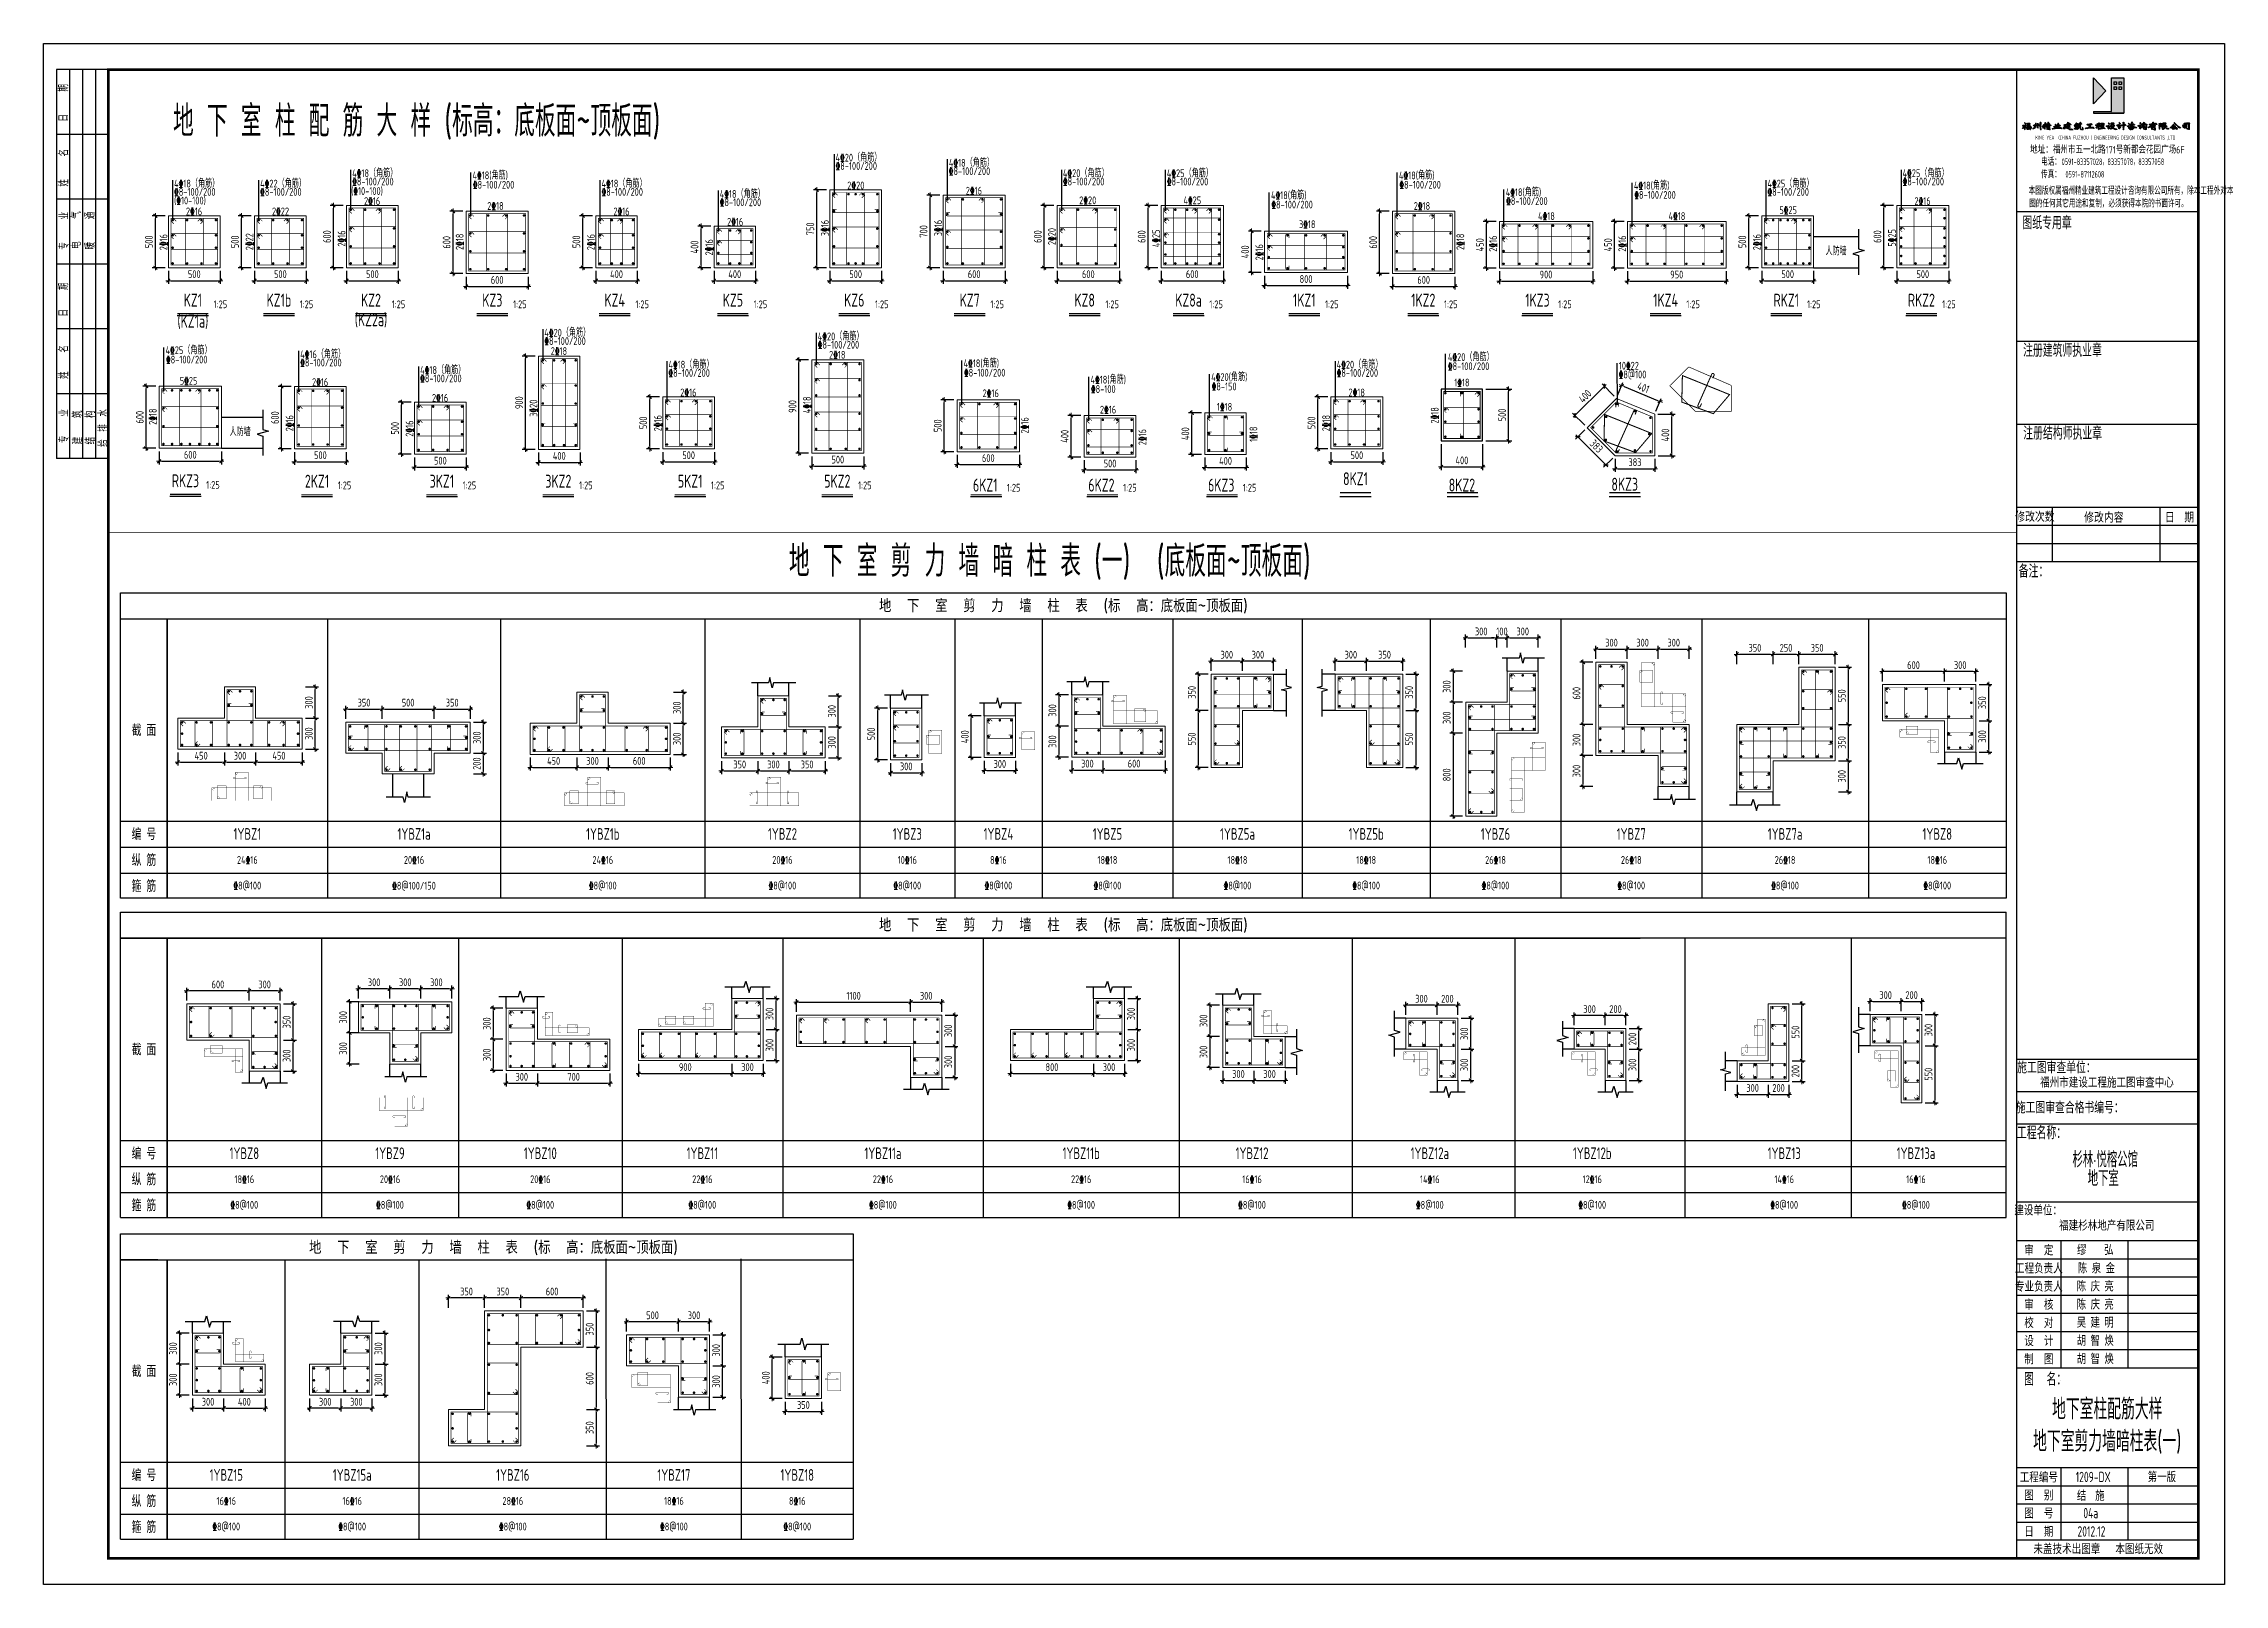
# Model space of a CAD drawing. Extents: x 292423 to 376523, y 106557 to 361882.
# Drawn here: x 292423 to 376523, y 302482 to 361882 of the extents above; entities that cross this region are included whole.
import ezdxf
from ezdxf.enums import TextEntityAlignment as Align

# ---------------------------------------------------------------- set-up
doc = ezdxf.new("R2010")
doc.units = 0
doc.header["$LTSCALE"] = 1000
doc.layers.get('0').update_dxf_attribs({"linetype": 'CONTINUOUS'})
doc.layers.get('Defpoints').update_dxf_attribs({"linetype": 'CONTINUOUS'})
for name, color, linetype in [('1508', 2, 'CONTINUOUS'), ('COLU_DE', 7, 'CONTINUOUS'), ('DQ', 7, 'CONTINUOUS'), ('Note', 7, 'CONTINUOUS'), ('NUM', 7, 'CONTINUOUS'), ('PUB_TITLE', 4, 'CONTINUOUS'), ('TAB', 7, 'CONTINUOUS'), ('TEXT', 7, 'CONTINUOUS'), ('THICK', 6, 'CONTINUOUS'), ('THIN', 7, 'CONTINUOUS'), ('tk', 7, 'CONTINUOUS'), ('tk图框', 7, 'CONTINUOUS'), ('柱', 2, 'CONTINUOUS')]:
    doc.layers.add(name, color=color, linetype=linetype)
for name, color, linetype, lineweight in [('REIN', 6, 'CONTINUOUS', 18), ('Z-柱大样外框', 7, 'ByLayer', 18), ('Z-详图标注', 3, 'CONTINUOUS', 18)]:
    doc.layers.add(name, color=color, linetype=linetype, lineweight=lineweight)
doc.styles.add('DX', font='tssdeng.shx', dxfattribs={"width": 0.7, "bigfont": 'tssdchn.shx'})
doc.styles.add('hztxt', font='tssdeng.shx', dxfattribs={"width": 0.7, "bigfont": 'tssdchn.shx'})
doc.styles.add('HZTXT2', font='tssdeng.shx', dxfattribs={"width": 0.7, "bigfont": 'tssdchn.shx'})
doc.styles.get("Standard").update_dxf_attribs({"font": 'tssdeng.shx', "width": 0.7, "bigfont": 'tssdchn.shx'})
doc.styles.add('TCCAD_Dimension', font='Tssdeng.shx', dxfattribs={"width": 0.7, "bigfont": 'tssdchn.shx'})
doc.styles.add('TK', font='tssdeng.shx', dxfattribs={"width": 0.7, "bigfont": 'tssdchn.shx'})
doc.dimstyles.new('TCCAD_25_100', dxfattribs={"dimtxt": 300, "dimasz": 100, "dimexe": 125, "dimexo": 125, "dimgap": 100, "dimtad": 1, "dimdec": 0, "dimlfac": 0.25, "dimzin": 0, "dimdsep": 46, "dimtxsty": 'TCCAD_Dimension', "dimblk": '_TCDBK25_100', "dimcen": 0, "dimclrt": 7, "dimadec": 0, "dimazin": 0, "dimtfac": 1, "dimtdec": 0, "dimtix": 1, "dimtmove": 2, "dimatfit": 3, "dimfxl": 1, "dimtolj": 1, "dimtzin": 0, "dimarcsym": 0})

msp = doc.modelspace()

# ---------------------------------------------------------------- texts
at = {"layer": 'Note', "color": 7, "width": 0.7}
for s, height, p in [('地 下 室 柱 配 筋 大 样 (标高：底板面~顶板面)', 1200, (306809.5, 358909)), ('地 下 室 剪 力 墙 暗 柱 表 (一)  (底板面~顶板面)', 1200, (331224.8, 341938.9)), ('地下室柱配筋大样', 800, (372006, 309283.2)), ('地下室剪力墙暗柱表(一)', 800, (372006, 308006.7))]:
    msp.add_text(s, height=height, dxfattribs=at).set_placement(p, align=Align.MIDDLE)
at = {"layer": 'PUB_TITLE', "color": 200, "linetype": 'ByBlock', "width": 0.7}
msp.add_text('04a', height=400, dxfattribs=at).set_placement((371083.2, 305032.4))
at = {"layer": 'TAB'}
for p in [(331748.8, 340210.3), (331748.8, 327900.5), (309771.8, 315471.6)]:
    msp.add_text('地  下  室  剪  力  墙  柱  表  (标  高：底板面~顶板面)', height=500, dxfattribs=at).set_placement(p, align=Align.MIDDLE_CENTER)
at = {"layer": 'TAB', "width": 0.7}
for s, height, p in [('截 面', 450, (296291.9, 335410.3)), ('编 号', 450, (296291.9, 331404.4)), ('1YBZ1', 450, (300278.8, 331413.1)), ('1YBZ1a', 450, (306706.6, 331413.1)), ('1YBZ1b', 450, (313986.5, 331413.1)), ('1YBZ2', 450, (320914.6, 331413.1)), ('1YBZ3', 450, (325730.6, 331413.1)), ('1YBZ4', 450, (329243.2, 331413.1)), ('1YBZ5', 450, (333448.5, 331413.1)), ('1YBZ5a', 450, (338463.3, 331413.1)), ('1YBZ5b', 450, (343426.2, 331413.1)), ('1YBZ6', 450, (348413.6, 331413.1)), ('1YBZ7', 450, (353649.3, 331413.1)), ('1YBZ7a', 450, (359580.6, 331413.1)), ('1YBZ8', 450, (365450.8, 331413.1)), ('纵 筋', 450, (296291.9, 330404.4)), ('24%%13216', 300, (300278.8, 330410.2)), ('20%%13216', 300, (306706.6, 330410.2)), ('24%%13216', 300, (313986.5, 330410.2)), ('20%%13216', 300, (320914.6, 330410.9)), ('10%%13216', 300, (325730.6, 330410.2)), ('8%%13216', 300, (329243.2, 330410.2)), ('18%%13218', 300, (333448.5, 330410.2)), ('18%%13218', 300, (338463.3, 330410.2)), ('18%%13218', 300, (343426.2, 330410.2)), ('26%%13218', 300, (348413.6, 330410.2)), ('26%%13218', 300, (353649.3, 330410.2)), ('26%%13218', 300, (359580.6, 330410.2)), ('18%%13216', 300, (365450.8, 330410.2)), ('箍 筋', 450, (296291.9, 329404.4)), ('%%1328@100', 300, (300278.8, 329424.2)), ('%%1328@100/150', 300, (306706.6, 329418.4)), ('%%1328@100', 300, (313986.5, 329424.2)), ('%%1328@100', 300, (320914.6, 329424.2)), ('%%1328@100', 300, (325730.6, 329424.2)), ('%%1328@100', 300, (329243.2, 329424.2)), ('%%1328@100', 300, (333448.5, 329424.2)), ('%%1328@100', 300, (338463.3, 329424.2)), ('%%1328@100', 300, (343426.2, 329424.2)), ('%%1328@100', 300, (348413.6, 329424.2)), ('%%1328@100', 300, (353649.3, 329424.2)), ('%%1328@100', 300, (359580.6, 329424.2)), ('%%1328@100', 300, (365450.8, 329424.2)), ('截 面', 450, (296291.9, 323100.5)), ('编 号', 450, (296291.9, 319094.6)), ('1YBZ8', 450, (300163.2, 319103.3)), ('1YBZ9', 450, (305780.4, 319103.3)), ('1YBZ10', 450, (311577.4, 319103.3)), ('1YBZ11', 450, (317827.3, 319103.3)), ('1YBZ11a', 450, (324790, 319103.3)), ('1YBZ11b', 450, (332435.5, 319103.3)), ('1YBZ12', 450, (339024.2, 319103.3)), ('1YBZ12a', 450, (345880.8, 319103.3)), ('1YBZ12b', 450, (352144.8, 319103.3)), ('1YBZ13', 450, (359548.1, 319103.3)), ('1YBZ13a', 450, (364628.8, 319103.3)), ('纵 筋', 450, (296291.9, 318094.6)), ('18%%13216', 300, (300163.2, 318100.4)), ('20%%13216', 300, (305780.4, 318100.4)), ('20%%13216', 300, (311577.4, 318100.4)), ('22%%13216', 300, (317827.3, 318100.4)), ('22%%13216', 300, (324790, 318100.4)), ('22%%13216', 300, (332435.5, 318100.4)), ('16%%13216', 300, (339024.2, 318100.4)), ('14%%13216', 300, (345880.8, 318100.4)), ('12%%13216', 300, (352144.8, 318100.4)), ('14%%13216', 300, (359548.1, 318100.4)), ('16%%13216', 300, (364628.8, 318100.4)), ('箍 筋', 450, (296291.9, 317094.6)), ('%%1328@100', 300, (300163.2, 317114.4)), ('%%1328@100', 300, (305780.4, 317114.4)), ('%%1328@100', 300, (311577.4, 317114.4)), ('%%1328@100', 300, (317827.3, 317114.4)), ('%%1328@100', 300, (324790, 317114.4)), ('%%1328@100', 300, (332435.5, 317114.4)), ('%%1328@100', 300, (339024.2, 317114.4)), ('%%1328@100', 300, (345880.8, 317114.4)), ('%%1328@100', 300, (352144.8, 317114.4)), ('%%1328@100', 300, (359548.1, 317114.4)), ('%%1328@100', 300, (364628.8, 317114.4)), ('截 面', 450, (296291.9, 310697.9)), ('编 号', 450, (296291.9, 306692.1)), ('1YBZ15', 450, (299466.9, 306700.7)), ('1YBZ15a', 450, (304323.2, 306700.7)), ('1YBZ16', 450, (310516.1, 306700.7)), ('1YBZ17', 450, (316728.7, 306700.7)), ('1YBZ18', 450, (321486.7, 306700.7)), ('纵 筋', 450, (296291.9, 305692.1)), ('16%%13216', 300, (299466.9, 305697.9)), ('16%%13216', 300, (304323.2, 305697.9)), ('28%%13216', 300, (310516.6, 305697.9)), ('18%%13216', 300, (316729.7, 305697.9)), ('8%%13216', 300, (321487.2, 305697.9)), ('箍 筋', 450, (296291.9, 304692.1)), ('%%1328@100', 300, (299466.9, 304711.8)), ('%%1328@100', 300, (304323.2, 304711.8)), ('%%1328@100', 300, (310517.1, 304711.8)), ('%%1328@100', 300, (316730.7, 304711.8)), ('%%1328@100', 300, (321487.7, 304711.8))]:
    msp.add_text(s, height=height, dxfattribs=at).set_placement(p, align=Align.MIDDLE_CENTER)
at = {"layer": 'TEXT', "width": 0.7}
for s, p in [('4\x8418(角筋)', (344690.6, 356653.4)), ('%%1328-100/200', (344707.3, 356292.4)), ('4\x8418(角筋)', (353750.3, 356260)), ('4\x8418(角筋)', (339754.9, 355887.7)), ('%%1328-100/200', (339771.7, 355526.8)), ('4\x8418(角筋)', (348808.4, 356002.9)), ('%%1328-100/200', (348825.1, 355663)), ('%%1328-100/200', (353767.1, 355899.1)), ('4%%13220（角筋）', (346578.3, 349647.3)), ('%%1328-100/200', (346578.3, 349294.5)), ('10%%13222', (353169, 349315.9)), ('%%1328@100', (353162.3, 348977.8))]:
    msp.add_text(s, height=300, dxfattribs=at).set_placement(p)
for s, p in [('2\x8418', (345577.6, 355623.9)), ('3\x8418', (341153.8, 354918.8)), ('4%%13218', (350378.3, 355234.4)), ('4%%13218', (355410.9, 355234.4)), ('1%%13218', (347118.3, 348815.1))]:
    msp.add_text(s, height=300, dxfattribs=at).set_placement(p, align=Align.MIDDLE)
for s, p in [('2\x8416', (339304.9, 353839.5)), ('2\x8418', (347057.7, 354242.5)), ('2\x8416', (348318.9, 354173.5)), ('2\x8416', (353300.7, 354173.5)), ('2%%13218', (346069.3, 347550.4))]:
    msp.add_text(s, height=300, rotation=90, dxfattribs=at).set_placement(p, align=Align.MIDDLE)
for s, p in [('KZ1', (298179.1, 351592.8)), ('KZ1b', (301498.1, 351592.8)), ('(KZ2a)', (305047.1, 350839)), ('KZ2', (305047.1, 351592.8)), ('KZ3', (309727.7, 351592.8)), ('KZ4', (314445.9, 351592.8)), ('KZ5', (319005.1, 351592.8)), ('KZ6', (323684.5, 351592.8)), ('KZ7', (328136.8, 351592.8)), ('1KZ1', (341039.4, 351592.8)), ('1KZ2', (345627.4, 351592.8)), ('1KZ3', (350031, 351592.8)), ('1KZ4', (354973, 351592.8)), ('RKZ1', (359628.3, 351592.8)), ('RKZ2', (364838.1, 351592.8)), ('(KZ1a)', (298179.1, 350781.9)), ('RKZ3', (297892.6, 344630.5)), ('2KZ1', (302966.7, 344612.6)), ('3KZ1', (307782.3, 344612.6)), ('3KZ2', (312274, 344612.6)), ('5KZ1', (317357, 344612.6)), ('5KZ2', (323031.8, 344612.6))]:
    msp.add_text(s, height=500, dxfattribs=at).set_placement(p, align=Align.BOTTOM_CENTER)
for p in [(298979.1, 351592.8), (302298.1, 351592.8), (305847.1, 351592.8), (310527.7, 351592.8), (315245.9, 351592.8), (319805.1, 351592.8), (324484.5, 351592.8), (328936.8, 351592.8), (333369.8, 351592.4), (337377.5, 351592.4), (341839.4, 351592.8), (346427.4, 351592.8), (350831, 351592.8), (355773, 351592.8), (360428.3, 351592.8), (365638.1, 351592.8), (298692.6, 344630.5), (303766.7, 344612.6), (308582.3, 344612.6), (313074, 344612.6), (318157, 344612.6), (323831.8, 344612.6)]:
    msp.add_text('1:25', height=300, dxfattribs=at).set_placement(p, align=Align.BOTTOM_LEFT)
at = {"layer": 'TEXT', "color": 30, "width": 0.7}
for s, p in [('KZ8', (332569.8, 351592.4)), ('KZ8a', (336577.5, 351592.4))]:
    msp.add_text(s, height=500, dxfattribs=at).set_placement(p, align=Align.BOTTOM_CENTER)
at = {"layer": 'TEXT', "color": 2, "width": 0.7}
for s, p in [('4%%13218(角筋)', (327899.7, 349407.1)), ('%%1328-100/200', (327916.4, 349046.1)), ('4%%13218(角筋)', (332795.4, 348776.5)), ('4%%13220(角筋)', (337450, 348877.1)), ('2%%13216', (328634.4, 348252.7)), ('%%1328-100', (332812.2, 348415.6)), ('%%1328-150', (337466.7, 348516.1)), ('2%%13216', (333159, 347622.1)), ('1%%13218', (337669.9, 347730.4))]:
    msp.add_text(s, height=300, dxfattribs=at).set_placement(p)
for s, p in [('2%%13216', (330408.7, 346853.9)), ('2%%13216', (334944.7, 346399.7)), ('1%%13218', (339227.3, 346528.8))]:
    msp.add_text(s, height=300, rotation=90, dxfattribs=at).set_placement(p)
at = {"layer": 'TEXT', "color": 6, "width": 0.7}
for s, height, p in [('6KZ1', 500, (328262.5, 344612.6)), ('1:25', 300, (329571.2, 344612.6)), ('6KZ2', 500, (332711.9, 344612.6)), ('1:25', 300, (334054.3, 344612.6)), ('6KZ3', 500, (337327.6, 344612.6)), ('1:25', 300, (338670, 344612.6))]:
    msp.add_text(s, height=height, dxfattribs=at).set_placement(p)
at = {"layer": '柱', "width": 0.7}
for s, p in [('4%%13220（角筋）', (322963.7, 357636.3)), ('4%%13218（角筋）', (327333.6, 357436.3)), ('4%%13218（角筋）', (297454.1, 356636.3)), ('4%%13222（角筋）', (300773, 356636.3)), ('4%%13218（角筋）', (304322.1, 357036.3)), ('%%1328-100/200', (304322.1, 356715.4)), ('4%%13218（角筋）', (313938, 356636.3)), ('%%1328-100/200', (322963.7, 357315.4)), ('%%1328-100/200', (327329.4, 357115.4)), ('4%%13220（角筋）', (331731.5, 357035.9)), ('%%1328-100/200', (331731.5, 356715)), ('4%%13225（角筋）', (335739.2, 357035.9)), ('%%1328-100/200', (335739.2, 356715)), ('4%%13225（角筋）', (358903.2, 356636.3)), ('4%%13225（角筋）', (364113, 357036.3)), ('%%1328-100/200', (364113, 356715.4)), ('(%%13210-100)', (297454.1, 355984.1)), ('%%1328-100/200', (297454.1, 356315.4)), ('%%1328-100/200', (300773, 356315.4)), ('(%%13210-100)', (304280.2, 356349.1)), ('%%1328-100/200', (313938, 356315.4)), ('4%%13218（角筋）', (318497.2, 356236.3)), ('%%1328-100/200', (318497.2, 355915.4)), ('%%1328-100/200', (358903.2, 356315.4)), ('4%%13220（角筋）', (311732.8, 350887.6)), ('4%%13220（角筋）', (322276.5, 350744.2)), ('4%%13216（角筋）', (302317.3, 350056.1)), ('%%1328-100/200', (311732.8, 350566.7)), ('%%1328-100/200', (322276.5, 350423.3)), ('%%1328-100/200', (302317.3, 349735.2)), ('4%%13218（角筋）', (306944, 349447.6)), ('%%1328-100/200', (306944, 349126.7)), ('4%%13218（角筋）', (316518.7, 349656.1)), ('%%1328-100/200', (316518.7, 349335.2)), ('4%%13220（角筋）', (342288.1, 349656.1)), ('%%1328-100/200', (342288.1, 349335.2))]:
    msp.add_text(s, height=300, dxfattribs=at).set_placement(p, align=Align.TOP_LEFT)
for s, p in [('4\x8418(角筋)', (308960.7, 356653.4)), ('%%1328-100/200', (308977.4, 356292.4)), ('2%%13216', (304779.2, 355663.2)), ('2%%13220', (323416.6, 356263.2)), ('2%%13216', (327986.5, 356063.2)), ('2%%13220', (332358.9, 355691.2)), ('4%%13225', (336379.6, 355691.2)), ('2%%13216', (364570.2, 355663.2)), ('2%%13216', (297911.2, 355263.2)), ('2%%13222', (301230.1, 355263.2)), ('2%%13216', (314395.2, 355263.2)), ('2%%13216', (318780.3, 354863.2)), ('5%%13225', (359360.4, 355313.6)), ('人防墙', (361140.5, 353724.6)), ('4%%13225（角筋）', (297125.6, 349911.8)), ('2%%13218', (311979, 349881.1)), ('2%%13218', (322712.2, 349737.8)), ('%%1328-100/200', (297142.4, 349550.9)), ('2%%13216', (302774.4, 348683)), ('2%%13216', (307401.2, 348074.6)), ('2%%13216', (316975.8, 348283)), ('2%%13218', (342745.2, 348283)), ('人防墙', (299594.3, 346757.3))]:
    msp.add_text(s, height=300, dxfattribs=at).set_placement(p)
for s, height, p in [('2\x8418', 300, (309847.8, 355623.9)), ('5%%13225', 300, (298012.7, 348882.4)), ('8KZ2', 500, (347118.3, 344866.1)), ('8KZ3', 500, (353396.4, 344895.6))]:
    msp.add_text(s, height=height, dxfattribs=at).set_placement(p, align=Align.MIDDLE)
for s, p in [('3%%13216', (322701.1, 354457.2)), ('3%%13216', (327070.9, 354457.2)), ('2%%13216', (297195.7, 353916.8)), ('2%%13222', (300514.6, 353916.8)), ('2%%13216', (304063.7, 354054.9)), ('2%%13216', (313679.6, 353916.8)), ('2%%13216', (318238.8, 353716.8)), ('2%%13220', (331457.7, 354116.6)), ('4%%13225', (335475, 354034.5)), ('2%%13216', (358644.8, 353916.8)), ('5%%13225', (363854.6, 354054.9)), ('4%%13218', (322009.3, 347632.9)), ('2%%13216', (302058.9, 346936.7)), ('3%%13220', (311465.5, 347495)), ('2%%13216', (316260.3, 346936.7)), ('2%%13218', (342029.7, 346936.7)), ('2%%13216', (306685.6, 346728.2))]:
    msp.add_text(s, height=300, rotation=90, dxfattribs=at).set_placement(p)
for p in [(308466.7, 354242.5), (296631.6, 347500.9)]:
    msp.add_text('2\x8418', height=300, rotation=90, dxfattribs=at).set_placement(p, align=Align.MIDDLE)
msp.add_text('8KZ1', height=500, dxfattribs=at).set_placement((343014.4, 344707.8), align=Align.BOTTOM_CENTER)

# ---------------------------------------------------------------- blocks, each defined once
blk = doc.blocks.new('_TCDBK25_100')
blk.add_line((-1, 0), (1, 0))
at = {"const_width": 0.5}
blk.add_lwpolyline([(-0.7, -0.7), (0.7, 0.7)], dxfattribs=at)
blk = doc.blocks.new('*D98')
at = {"layer": 'Defpoints', "color": 0}
for p in [(316298, 346263), (318298, 346263), (318298, 345763)]:
    blk.add_point(p, dxfattribs=at)
at = {"layer": 'Z-详图标注', "color": 0, "lineweight": -2}
for p, q in [((316298, 346138), (316298, 345638)), ((316398, 345763), (318198, 345763)), ((318298, 346138), (318298, 345638))]:
    blk.add_line(p, q, dxfattribs=at)
at = {"layer": 'Z-详图标注', "color": 0, "lineweight": -2, "xscale": 100, "yscale": 100, "zscale": 100, "rotation": 180}
blk.add_blockref('_TCDBK25_100', (316298, 345763), dxfattribs=at)
at = {"layer": 'Z-详图标注', "color": 0, "lineweight": -2, "xscale": 100, "yscale": 100, "zscale": 100}
blk.add_blockref('_TCDBK25_100', (318298, 345763), dxfattribs=at)
at = {"layer": 'Z-详图标注', "color": 7, "insert": (317298, 346013), "char_height": 300, "attachment_point": 5, "style": 'TCCAD_Dimension'}
blk.add_mtext('\\A1;500', dxfattribs=at)
blk = doc.blocks.new('*D99')
at = {"layer": 'Defpoints', "color": 0}
for p in [(315798, 348263), (316298, 348263), (316298, 346263)]:
    blk.add_point(p, dxfattribs=at)
at = {"layer": 'Z-详图标注', "color": 0, "lineweight": -2}
for p, q in [((316173, 348263), (315673, 348263)), ((315798, 346363), (315798, 348163)), ((316173, 346263), (315673, 346263))]:
    blk.add_line(p, q, dxfattribs=at)
at = {"layer": 'Z-详图标注', "color": 0, "lineweight": -2, "xscale": 100, "yscale": 100, "zscale": 100}
for p, rotation in [((315798, 348263), 90), ((315798, 346263), 270)]:
    blk.add_blockref('_TCDBK25_100', p, dxfattribs=dict(at, rotation=rotation))
at = {"layer": 'Z-详图标注', "color": 7, "insert": (315548, 347263), "char_height": 300, "attachment_point": 5, "rotation": 90, "style": 'TCCAD_Dimension'}
blk.add_mtext('\\A1;500', dxfattribs=at)
blk = doc.blocks.new('*D100')
at = {"layer": 'Defpoints', "color": 0}
for p in [(322051, 346095), (324051, 346095), (324051, 345595)]:
    blk.add_point(p, dxfattribs=at)
at = {"layer": 'Z-详图标注', "color": 0, "lineweight": -2}
for p, q in [((322051, 345970), (322051, 345470)), ((324051, 345970), (324051, 345470)), ((322151, 345595), (323951, 345595))]:
    blk.add_line(p, q, dxfattribs=at)
at = {"layer": 'Z-详图标注', "color": 0, "lineweight": -2, "xscale": 100, "yscale": 100, "zscale": 100, "rotation": 180}
blk.add_blockref('_TCDBK25_100', (322051, 345595), dxfattribs=at)
at = {"layer": 'Z-详图标注', "color": 0, "lineweight": -2, "xscale": 100, "yscale": 100, "zscale": 100}
blk.add_blockref('_TCDBK25_100', (324051, 345595), dxfattribs=at)
at = {"layer": 'Z-详图标注', "color": 7, "insert": (323051, 345845), "char_height": 300, "attachment_point": 5, "style": 'TCCAD_Dimension'}
blk.add_mtext('\\A1;500', dxfattribs=at)
blk = doc.blocks.new('*D101')
at = {"layer": 'Defpoints', "color": 0}
for p in [(321551, 349695), (322051, 349695), (322051, 346095)]:
    blk.add_point(p, dxfattribs=at)
at = {"layer": 'Z-详图标注', "color": 0, "lineweight": -2}
for p, q in [((321926, 349695), (321426, 349695)), ((321551, 346195), (321551, 349595)), ((321926, 346095), (321426, 346095))]:
    blk.add_line(p, q, dxfattribs=at)
at = {"layer": 'Z-详图标注', "color": 0, "lineweight": -2, "xscale": 100, "yscale": 100, "zscale": 100}
for p, rotation in [((321551, 349695), 90), ((321551, 346095), 270)]:
    blk.add_blockref('_TCDBK25_100', p, dxfattribs=dict(at, rotation=rotation))
at = {"layer": 'Z-详图标注', "color": 7, "insert": (321301, 347895), "char_height": 300, "attachment_point": 5, "rotation": 90, "style": 'TCCAD_Dimension'}
blk.add_mtext('\\A1;900', dxfattribs=at)
blk = doc.blocks.new('*D171')
at = {"layer": 'Defpoints', "color": 0}
for p in [(332549, 345945), (334549, 345945), (334549, 345445)]:
    blk.add_point(p, dxfattribs=at)
at = {"layer": 'Z-详图标注', "color": 0, "lineweight": -2}
for p, q in [((332549, 345820), (332549, 345320)), ((334549, 345820), (334549, 345320)), ((332649, 345445), (334449, 345445))]:
    blk.add_line(p, q, dxfattribs=at)
at = {"layer": 'Z-详图标注', "color": 0, "lineweight": -2, "xscale": 100, "yscale": 100, "zscale": 100, "rotation": 180}
blk.add_blockref('_TCDBK25_100', (332549, 345445), dxfattribs=at)
at = {"layer": 'Z-详图标注', "color": 0, "lineweight": -2, "xscale": 100, "yscale": 100, "zscale": 100}
blk.add_blockref('_TCDBK25_100', (334549, 345445), dxfattribs=at)
at = {"layer": 'Z-详图标注', "color": 7, "insert": (333549, 345695), "char_height": 300, "attachment_point": 5, "style": 'TCCAD_Dimension'}
blk.add_mtext('\\A1;500', dxfattribs=at)
blk = doc.blocks.new('*D172')
at = {"layer": 'Defpoints', "color": 0}
for p in [(332049, 347545), (332549, 347545), (332549, 345945)]:
    blk.add_point(p, dxfattribs=at)
at = {"layer": 'Z-详图标注', "color": 0, "lineweight": -2}
for p, q in [((332424, 347545), (331924, 347545)), ((332049, 346045), (332049, 347445)), ((332424, 345945), (331924, 345945))]:
    blk.add_line(p, q, dxfattribs=at)
at = {"layer": 'Z-详图标注', "color": 0, "lineweight": -2, "xscale": 100, "yscale": 100, "zscale": 100}
for p, rotation in [((332049, 347545), 90), ((332049, 345945), 270)]:
    blk.add_blockref('_TCDBK25_100', p, dxfattribs=dict(at, rotation=rotation))
at = {"layer": 'Z-详图标注', "color": 7, "insert": (331799, 346745), "char_height": 300, "attachment_point": 5, "rotation": 90, "style": 'TCCAD_Dimension'}
blk.add_mtext('\\A1;400', dxfattribs=at)
blk = doc.blocks.new('*D173')
at = {"layer": 'Defpoints', "color": 0}
for p in [(327653, 346151), (330053, 346151), (330053, 345651)]:
    blk.add_point(p, dxfattribs=at)
at = {"layer": 'Z-详图标注', "color": 0, "lineweight": -2}
for p, q in [((327653, 346026), (327653, 345526)), ((330053, 346026), (330053, 345526)), ((327753, 345651), (329953, 345651))]:
    blk.add_line(p, q, dxfattribs=at)
at = {"layer": 'Z-详图标注', "color": 0, "lineweight": -2, "xscale": 100, "yscale": 100, "zscale": 100, "rotation": 180}
blk.add_blockref('_TCDBK25_100', (327653, 345651), dxfattribs=at)
at = {"layer": 'Z-详图标注', "color": 0, "lineweight": -2, "xscale": 100, "yscale": 100, "zscale": 100}
blk.add_blockref('_TCDBK25_100', (330053, 345651), dxfattribs=at)
at = {"layer": 'Z-详图标注', "color": 7, "insert": (328853, 345901), "char_height": 300, "attachment_point": 5, "style": 'TCCAD_Dimension'}
blk.add_mtext('\\A1;600', dxfattribs=at)
blk = doc.blocks.new('*D174')
at = {"layer": 'Defpoints', "color": 0}
for p in [(327153, 348151), (327653, 348151), (327653, 346151)]:
    blk.add_point(p, dxfattribs=at)
at = {"layer": 'Z-详图标注', "color": 0, "lineweight": -2}
for p, q in [((327528, 348151), (327028, 348151)), ((327153, 346251), (327153, 348051)), ((327528, 346151), (327028, 346151))]:
    blk.add_line(p, q, dxfattribs=at)
at = {"layer": 'Z-详图标注', "color": 0, "lineweight": -2, "xscale": 100, "yscale": 100, "zscale": 100}
for p, rotation in [((327153, 348151), 90), ((327153, 346151), 270)]:
    blk.add_blockref('_TCDBK25_100', p, dxfattribs=dict(at, rotation=rotation))
at = {"layer": 'Z-详图标注', "color": 7, "insert": (326903, 347151), "char_height": 300, "attachment_point": 5, "rotation": 90, "style": 'TCCAD_Dimension'}
blk.add_mtext('\\A1;500', dxfattribs=at)
blk = doc.blocks.new('*D175')
at = {"layer": 'Defpoints', "color": 0}
for p in [(337203, 346046), (338803, 346046), (338803, 345546)]:
    blk.add_point(p, dxfattribs=at)
at = {"layer": 'Z-详图标注', "color": 0, "lineweight": -2}
for p, q in [((337203, 345921), (337203, 345421)), ((338803, 345921), (338803, 345421)), ((337303, 345546), (338703, 345546))]:
    blk.add_line(p, q, dxfattribs=at)
at = {"layer": 'Z-详图标注', "color": 0, "lineweight": -2, "xscale": 100, "yscale": 100, "zscale": 100, "rotation": 180}
blk.add_blockref('_TCDBK25_100', (337203, 345546), dxfattribs=at)
at = {"layer": 'Z-详图标注', "color": 0, "lineweight": -2, "xscale": 100, "yscale": 100, "zscale": 100}
blk.add_blockref('_TCDBK25_100', (338803, 345546), dxfattribs=at)
at = {"layer": 'Z-详图标注', "color": 7, "insert": (338003, 345796), "char_height": 300, "attachment_point": 5, "style": 'TCCAD_Dimension'}
blk.add_mtext('\\A1;400', dxfattribs=at)
blk = doc.blocks.new('*D176')
at = {"layer": 'Defpoints', "color": 0}
for p in [(336703, 347646), (337203, 347646), (337203, 346046)]:
    blk.add_point(p, dxfattribs=at)
at = {"layer": 'Z-详图标注', "color": 0, "lineweight": -2}
for p, q in [((337078, 347646), (336578, 347646)), ((336703, 346146), (336703, 347546)), ((337078, 346046), (336578, 346046))]:
    blk.add_line(p, q, dxfattribs=at)
at = {"layer": 'Z-详图标注', "color": 0, "lineweight": -2, "xscale": 100, "yscale": 100, "zscale": 100}
for p, rotation in [((336703, 347646), 90), ((336703, 346046), 270)]:
    blk.add_blockref('_TCDBK25_100', p, dxfattribs=dict(at, rotation=rotation))
at = {"layer": 'Z-详图标注', "color": 7, "insert": (336453, 346846), "char_height": 300, "attachment_point": 5, "rotation": 90, "style": 'TCCAD_Dimension'}
blk.add_mtext('\\A1;400', dxfattribs=at)
blk = doc.blocks.new('*D200')
at = {"layer": 'Defpoints', "color": 0}
for p in [(347918, 348566), (348918, 348566), (347918, 346566)]:
    blk.add_point(p, dxfattribs=at)
at = {"layer": 'Z-详图标注', "color": 0, "lineweight": -2}
for p, q in [((348043, 348566), (349043, 348566)), ((348918, 346666), (348918, 348466)), ((348043, 346566), (349043, 346566))]:
    blk.add_line(p, q, dxfattribs=at)
at = {"layer": 'Z-详图标注', "color": 0, "lineweight": -2, "xscale": 100, "yscale": 100, "zscale": 100}
for p, rotation in [((348918, 348566), 90), ((348918, 346566), 270)]:
    blk.add_blockref('_TCDBK25_100', p, dxfattribs=dict(at, rotation=rotation))
at = {"layer": 'Z-详图标注', "color": 7, "insert": (348668, 347566), "char_height": 300, "attachment_point": 5, "rotation": 90, "style": 'TCCAD_Dimension'}
blk.add_mtext('\\A1;500', dxfattribs=at)
blk = doc.blocks.new('*D201')
at = {"layer": 'Defpoints', "color": 0}
for p in [(346318, 346566), (347918, 346566), (347918, 345566)]:
    blk.add_point(p, dxfattribs=at)
at = {"layer": 'Z-详图标注', "color": 0, "lineweight": -2}
for p, q in [((346318, 346441), (346318, 345441)), ((347918, 346441), (347918, 345441)), ((346418, 345566), (347818, 345566))]:
    blk.add_line(p, q, dxfattribs=at)
at = {"layer": 'Z-详图标注', "color": 0, "lineweight": -2, "xscale": 100, "yscale": 100, "zscale": 100, "rotation": 180}
blk.add_blockref('_TCDBK25_100', (346318, 345566), dxfattribs=at)
at = {"layer": 'Z-详图标注', "color": 0, "lineweight": -2, "xscale": 100, "yscale": 100, "zscale": 100}
blk.add_blockref('_TCDBK25_100', (347918, 345566), dxfattribs=at)
at = {"layer": 'Z-详图标注', "color": 7, "insert": (347118, 345816), "char_height": 300, "attachment_point": 5, "style": 'TCCAD_Dimension'}
blk.add_mtext('\\A1;400', dxfattribs=at)
blk = doc.blocks.new('*D202')
at = {"layer": 'Defpoints', "color": 0}
for p in [(351941, 347078), (353025, 345994), (352672, 345641)]:
    blk.add_point(p, dxfattribs=at)
at = {"layer": 'Z-详图标注', "color": 0, "lineweight": -2}
for p, q in [((351853, 346990), (351499, 346636)), ((351658, 346654), (352601, 345711)), ((352937, 345906), (352583, 345552))]:
    blk.add_line(p, q, dxfattribs=at)
at = {"layer": 'Z-详图标注', "color": 0, "lineweight": -2, "xscale": 100, "yscale": 100, "zscale": 100}
for p, rotation in [((351588, 346725), 134.9999999998575), ((352672, 345641), 314.9999999998575)]:
    blk.add_blockref('_TCDBK25_100', p, dxfattribs=dict(at, rotation=rotation))
at = {"layer": 'Z-详图标注', "color": 7, "insert": (352306, 346360), "char_height": 300, "attachment_point": 5, "rotation": 315, "style": 'TCCAD_Dimension'}
blk.add_mtext('\\A1;383', dxfattribs=at)
blk = doc.blocks.new('*D203')
at = {"layer": 'Defpoints', "color": 0}
for p in [(353025, 345994), (354558, 345994), (354558, 345494)]:
    blk.add_point(p, dxfattribs=at)
at = {"layer": 'Z-详图标注', "color": 0, "lineweight": -2}
for p, q in [((353025, 345869), (353025, 345369)), ((354558, 345869), (354558, 345369)), ((353125, 345494), (354458, 345494))]:
    blk.add_line(p, q, dxfattribs=at)
at = {"layer": 'Z-详图标注', "color": 0, "lineweight": -2, "xscale": 100, "yscale": 100, "zscale": 100, "rotation": 180}
blk.add_blockref('_TCDBK25_100', (353025, 345494), dxfattribs=at)
at = {"layer": 'Z-详图标注', "color": 0, "lineweight": -2, "xscale": 100, "yscale": 100, "zscale": 100}
blk.add_blockref('_TCDBK25_100', (354558, 345494), dxfattribs=at)
at = {"layer": 'Z-详图标注', "color": 7, "insert": (353792, 345744), "char_height": 300, "attachment_point": 5, "style": 'TCCAD_Dimension'}
blk.add_mtext('\\A1;383', dxfattribs=at)
blk = doc.blocks.new('*D204')
at = {"layer": 'Defpoints', "color": 0}
for p in [(354555, 347594), (355214, 347594), (354558, 345994)]:
    blk.add_point(p, dxfattribs=at)
at = {"layer": 'Z-详图标注', "color": 0, "lineweight": -2}
for p, q in [((354680, 347594), (355339, 347594)), ((355214, 346094), (355214, 347494)), ((354683, 345994), (355339, 345994))]:
    blk.add_line(p, q, dxfattribs=at)
at = {"layer": 'Z-详图标注', "color": 0, "lineweight": -2, "xscale": 100, "yscale": 100, "zscale": 100}
for p, rotation in [((355214, 347594), 90), ((355214, 345994), 270)]:
    blk.add_blockref('_TCDBK25_100', p, dxfattribs=dict(at, rotation=rotation))
at = {"layer": 'Z-详图标注', "color": 7, "insert": (354964, 346794), "char_height": 300, "attachment_point": 5, "rotation": 90, "style": 'TCCAD_Dimension'}
blk.add_mtext('\\A1;400', dxfattribs=at)
blk = doc.blocks.new('*D205')
at = {"layer": 'Defpoints', "color": 0}
for p in [(352609, 348675), (353075, 348207), (351941, 347078)]:
    blk.add_point(p, dxfattribs=at)
at = {"layer": 'Z-详图标注', "color": 0, "lineweight": -2}
for p, q in [((351546, 347617), (352538, 348605)), ((352987, 348296), (352521, 348764)), ((351853, 347167), (351387, 347635))]:
    blk.add_line(p, q, dxfattribs=at)
at = {"layer": 'Z-详图标注', "color": 0, "lineweight": -2, "xscale": 100, "yscale": 100, "zscale": 100}
for p, rotation in [((352609, 348675), 44.883734676522), ((351475, 347546), 224.883734676522)]:
    blk.add_blockref('_TCDBK25_100', p, dxfattribs=dict(at, rotation=rotation))
at = {"layer": 'Z-详图标注', "color": 7, "insert": (351866, 348288), "char_height": 300, "attachment_point": 5, "rotation": 44.88373, "style": 'TCCAD_Dimension'}
blk.add_mtext('\\A1;400', dxfattribs=at)
blk = doc.blocks.new('*D206')
at = {"layer": 'Defpoints', "color": 0}
for p in [(353075, 348207), (354555, 347594), (354758, 348085)]:
    blk.add_point(p, dxfattribs=at)
at = {"layer": 'Z-详图标注', "color": 0, "lineweight": -2}
for p, q in [((353123, 348323), (353326, 348813)), ((353370, 348660), (354666, 348123)), ((354603, 347710), (354806, 348200))]:
    blk.add_line(p, q, dxfattribs=at)
at = {"layer": 'Z-详图标注', "color": 0, "lineweight": -2, "xscale": 100, "yscale": 100, "zscale": 100}
for p, rotation in [((353278, 348698), 157.5000000000716), ((354758, 348085), 337.5000000000716)]:
    blk.add_blockref('_TCDBK25_100', p, dxfattribs=dict(at, rotation=rotation))
at = {"layer": 'Z-详图标注', "color": 7, "insert": (354114, 348622), "char_height": 300, "attachment_point": 5, "rotation": 337.5, "style": 'TCCAD_Dimension'}
blk.add_mtext('\\A1;401', dxfattribs=at)
blk = doc.blocks.new('*D264')
at = {"layer": 'Defpoints', "color": 0}
for p in [(342067, 346263), (344067, 346263), (344067, 345763)]:
    blk.add_point(p, dxfattribs=at)
at = {"layer": 'Z-详图标注', "color": 0, "lineweight": -2}
for p, q in [((342067, 346138), (342067, 345638)), ((342167, 345763), (343967, 345763)), ((344067, 346138), (344067, 345638))]:
    blk.add_line(p, q, dxfattribs=at)
at = {"layer": 'Z-详图标注', "color": 0, "lineweight": -2, "xscale": 100, "yscale": 100, "zscale": 100, "rotation": 180}
blk.add_blockref('_TCDBK25_100', (342067, 345763), dxfattribs=at)
at = {"layer": 'Z-详图标注', "color": 0, "lineweight": -2, "xscale": 100, "yscale": 100, "zscale": 100}
blk.add_blockref('_TCDBK25_100', (344067, 345763), dxfattribs=at)
at = {"layer": 'Z-详图标注', "color": 7, "insert": (343067, 346013), "char_height": 300, "attachment_point": 5, "style": 'TCCAD_Dimension'}
blk.add_mtext('\\A1;500', dxfattribs=at)
blk = doc.blocks.new('*D265')
at = {"layer": 'Defpoints', "color": 0}
for p in [(341567, 348263), (342067, 348263), (342067, 346263)]:
    blk.add_point(p, dxfattribs=at)
at = {"layer": 'Z-详图标注', "color": 0, "lineweight": -2}
for p, q in [((341942, 348263), (341442, 348263)), ((341567, 346363), (341567, 348163)), ((341942, 346263), (341442, 346263))]:
    blk.add_line(p, q, dxfattribs=at)
at = {"layer": 'Z-详图标注', "color": 0, "lineweight": -2, "xscale": 100, "yscale": 100, "zscale": 100}
for p, rotation in [((341567, 348263), 90), ((341567, 346263), 270)]:
    blk.add_blockref('_TCDBK25_100', p, dxfattribs=dict(at, rotation=rotation))
at = {"layer": 'Z-详图标注', "color": 7, "insert": (341317, 347263), "char_height": 300, "attachment_point": 5, "rotation": 90, "style": 'TCCAD_Dimension'}
blk.add_mtext('\\A1;500', dxfattribs=at)
blk = doc.blocks.new('*D282')
at = {"layer": 'Defpoints', "color": 0}
for p in [(344444, 353022), (346844, 353022), (346844, 352522)]:
    blk.add_point(p, dxfattribs=at)
at = {"layer": 'Z-详图标注', "color": 0, "lineweight": -2}
for p, q in [((344444, 352897), (344444, 352397)), ((344544, 352522), (346744, 352522)), ((346844, 352897), (346844, 352397))]:
    blk.add_line(p, q, dxfattribs=at)
at = {"layer": 'Z-详图标注', "color": 0, "lineweight": -2, "xscale": 100, "yscale": 100, "zscale": 100, "rotation": 180}
blk.add_blockref('_TCDBK25_100', (344444, 352522), dxfattribs=at)
at = {"layer": 'Z-详图标注', "color": 0, "lineweight": -2, "xscale": 100, "yscale": 100, "zscale": 100}
blk.add_blockref('_TCDBK25_100', (346844, 352522), dxfattribs=at)
at = {"layer": 'Z-详图标注', "color": 7, "insert": (345644, 352772), "char_height": 300, "attachment_point": 5, "style": 'TCCAD_Dimension'}
blk.add_mtext('\\A1;600', dxfattribs=at)
blk = doc.blocks.new('*D283')
at = {"layer": 'Defpoints', "color": 0}
for p in [(343944, 355422), (344444, 355422), (344444, 353022)]:
    blk.add_point(p, dxfattribs=at)
at = {"layer": 'Z-详图标注', "color": 0, "lineweight": -2}
for p, q in [((344319, 355422), (343819, 355422)), ((343944, 353122), (343944, 355322)), ((344319, 353022), (343819, 353022))]:
    blk.add_line(p, q, dxfattribs=at)
at = {"layer": 'Z-详图标注', "color": 0, "lineweight": -2, "xscale": 100, "yscale": 100, "zscale": 100}
for p, rotation in [((343944, 355422), 90), ((343944, 353022), 270)]:
    blk.add_blockref('_TCDBK25_100', p, dxfattribs=dict(at, rotation=rotation))
at = {"layer": 'Z-详图标注', "color": 7, "insert": (343694, 354222), "char_height": 300, "attachment_point": 5, "rotation": 90, "style": 'TCCAD_Dimension'}
blk.add_mtext('\\A1;600', dxfattribs=at)
blk = doc.blocks.new('*D284')
at = {"layer": 'Defpoints', "color": 0}
for p in [(318567, 334344), (319967, 334344), (319967, 333844)]:
    blk.add_point(p, dxfattribs=at)
at = {"layer": 'Z-详图标注', "color": 0, "lineweight": -2}
for p, q in [((318567, 334219), (318567, 333719)), ((319967, 334219), (319967, 333719)), ((318667, 333844), (319867, 333844))]:
    blk.add_line(p, q, dxfattribs=at)
at = {"layer": 'Z-详图标注', "color": 0, "lineweight": -2, "xscale": 100, "yscale": 100, "zscale": 100, "rotation": 180}
blk.add_blockref('_TCDBK25_100', (318567, 333844), dxfattribs=at)
at = {"layer": 'Z-详图标注', "color": 0, "lineweight": -2, "xscale": 100, "yscale": 100, "zscale": 100}
blk.add_blockref('_TCDBK25_100', (319967, 333844), dxfattribs=at)
at = {"layer": 'Z-详图标注', "color": 7, "insert": (319267, 334094), "char_height": 300, "attachment_point": 5, "style": 'TCCAD_Dimension'}
blk.add_mtext('\\A1;350', dxfattribs=at)
blk = doc.blocks.new('*D285')
at = {"layer": 'Defpoints', "color": 0}
for p in [(319967, 334344), (321167, 334344), (321167, 333844)]:
    blk.add_point(p, dxfattribs=at)
at = {"layer": 'Z-详图标注', "color": 0, "lineweight": -2}
for p, q in [((319967, 334219), (319967, 333719)), ((321167, 334219), (321167, 333719)), ((320067, 333844), (321067, 333844))]:
    blk.add_line(p, q, dxfattribs=at)
at = {"layer": 'Z-详图标注', "color": 0, "lineweight": -2, "xscale": 100, "yscale": 100, "zscale": 100, "rotation": 180}
blk.add_blockref('_TCDBK25_100', (319967, 333844), dxfattribs=at)
at = {"layer": 'Z-详图标注', "color": 0, "lineweight": -2, "xscale": 100, "yscale": 100, "zscale": 100}
blk.add_blockref('_TCDBK25_100', (321167, 333844), dxfattribs=at)
at = {"layer": 'Z-详图标注', "color": 7, "insert": (320567, 334094), "char_height": 300, "attachment_point": 5, "style": 'TCCAD_Dimension'}
blk.add_mtext('\\A1;300', dxfattribs=at)
blk = doc.blocks.new('*D286')
at = {"layer": 'Defpoints', "color": 0}
for p in [(321167, 334344), (322567, 334344), (322567, 333844)]:
    blk.add_point(p, dxfattribs=at)
at = {"layer": 'Z-详图标注', "color": 0, "lineweight": -2}
for p, q in [((321167, 334219), (321167, 333719)), ((322567, 334219), (322567, 333719)), ((321267, 333844), (322467, 333844))]:
    blk.add_line(p, q, dxfattribs=at)
at = {"layer": 'Z-详图标注', "color": 0, "lineweight": -2, "xscale": 100, "yscale": 100, "zscale": 100, "rotation": 180}
blk.add_blockref('_TCDBK25_100', (321167, 333844), dxfattribs=at)
at = {"layer": 'Z-详图标注', "color": 0, "lineweight": -2, "xscale": 100, "yscale": 100, "zscale": 100}
blk.add_blockref('_TCDBK25_100', (322567, 333844), dxfattribs=at)
at = {"layer": 'Z-详图标注', "color": 7, "insert": (321867, 334094), "char_height": 300, "attachment_point": 5, "style": 'TCCAD_Dimension'}
blk.add_mtext('\\A1;350', dxfattribs=at)
blk = doc.blocks.new('*D287')
at = {"layer": 'Defpoints', "color": 0}
for p in [(322567, 335544), (323067, 335544), (322567, 334344)]:
    blk.add_point(p, dxfattribs=at)
at = {"layer": 'Z-详图标注', "color": 0, "lineweight": -2}
for p, q in [((322692, 335544), (323192, 335544)), ((323067, 334444), (323067, 335444)), ((322692, 334344), (323192, 334344))]:
    blk.add_line(p, q, dxfattribs=at)
at = {"layer": 'Z-详图标注', "color": 0, "lineweight": -2, "xscale": 100, "yscale": 100, "zscale": 100}
for p, rotation in [((323067, 335544), 90), ((323067, 334344), 270)]:
    blk.add_blockref('_TCDBK25_100', p, dxfattribs=dict(at, rotation=rotation))
at = {"layer": 'Z-详图标注', "color": 7, "insert": (322817, 334944), "char_height": 300, "attachment_point": 5, "rotation": 90, "style": 'TCCAD_Dimension'}
blk.add_mtext('\\A1;300', dxfattribs=at)
blk = doc.blocks.new('*D288')
at = {"layer": 'Defpoints', "color": 0}
for p in [(322567, 336744), (323067, 336744), (322567, 335544)]:
    blk.add_point(p, dxfattribs=at)
at = {"layer": 'Z-详图标注', "color": 0, "lineweight": -2}
for p, q in [((322692, 336744), (323192, 336744)), ((323067, 335644), (323067, 336644)), ((322692, 335544), (323192, 335544))]:
    blk.add_line(p, q, dxfattribs=at)
at = {"layer": 'Z-详图标注', "color": 0, "lineweight": -2, "xscale": 100, "yscale": 100, "zscale": 100}
for p, rotation in [((323067, 336744), 90), ((323067, 335544), 270)]:
    blk.add_blockref('_TCDBK25_100', p, dxfattribs=dict(at, rotation=rotation))
at = {"layer": 'Z-详图标注', "color": 7, "insert": (322817, 336144), "char_height": 300, "attachment_point": 5, "rotation": 90, "style": 'TCCAD_Dimension'}
blk.add_mtext('\\A1;300', dxfattribs=at)
blk = doc.blocks.new('*D289')
at = {"layer": 'Defpoints', "color": 0}
for p in [(328699, 334361), (329899, 334361), (329899, 333861)]:
    blk.add_point(p, dxfattribs=at)
at = {"layer": 'Z-详图标注', "color": 0, "lineweight": -2}
for p, q in [((328699, 334236), (328699, 333736)), ((329899, 334236), (329899, 333736)), ((328799, 333861), (329799, 333861))]:
    blk.add_line(p, q, dxfattribs=at)
at = {"layer": 'Z-详图标注', "color": 0, "lineweight": -2, "xscale": 100, "yscale": 100, "zscale": 100, "rotation": 180}
blk.add_blockref('_TCDBK25_100', (328699, 333861), dxfattribs=at)
at = {"layer": 'Z-详图标注', "color": 0, "lineweight": -2, "xscale": 100, "yscale": 100, "zscale": 100}
blk.add_blockref('_TCDBK25_100', (329899, 333861), dxfattribs=at)
at = {"layer": 'Z-详图标注', "color": 7, "insert": (329299, 334111), "char_height": 300, "attachment_point": 5, "style": 'TCCAD_Dimension'}
blk.add_mtext('\\A1;300', dxfattribs=at)
blk = doc.blocks.new('*D290')
at = {"layer": 'Defpoints', "color": 0}
for p in [(328199, 335961), (328699, 335961), (328699, 334361)]:
    blk.add_point(p, dxfattribs=at)
at = {"layer": 'Z-详图标注', "color": 0, "lineweight": -2}
for p, q in [((328574, 335961), (328074, 335961)), ((328199, 334461), (328199, 335861)), ((328574, 334361), (328074, 334361))]:
    blk.add_line(p, q, dxfattribs=at)
at = {"layer": 'Z-详图标注', "color": 0, "lineweight": -2, "xscale": 100, "yscale": 100, "zscale": 100}
for p, rotation in [((328199, 335961), 90), ((328199, 334361), 270)]:
    blk.add_blockref('_TCDBK25_100', p, dxfattribs=dict(at, rotation=rotation))
at = {"layer": 'Z-详图标注', "color": 7, "insert": (327949, 335161), "char_height": 300, "attachment_point": 5, "rotation": 90, "style": 'TCCAD_Dimension'}
blk.add_mtext('\\A1;400', dxfattribs=at)
blk = doc.blocks.new('*D291')
at = {"layer": 'Defpoints', "color": 0}
for p in [(332075, 336774), (331575, 335574), (332075, 335574)]:
    blk.add_point(p, dxfattribs=at)
at = {"layer": 'Z-详图标注', "color": 0, "lineweight": -2}
for p, q in [((331950, 336774), (331450, 336774)), ((331575, 336674), (331575, 335674)), ((331950, 335574), (331450, 335574))]:
    blk.add_line(p, q, dxfattribs=at)
at = {"layer": 'Z-详图标注', "color": 0, "lineweight": -2, "xscale": 100, "yscale": 100, "zscale": 100}
for p, rotation in [((331575, 336774), 90), ((331575, 335574), 270)]:
    blk.add_blockref('_TCDBK25_100', p, dxfattribs=dict(at, rotation=rotation))
at = {"layer": 'Z-详图标注', "color": 7, "insert": (331325, 336174), "char_height": 300, "attachment_point": 5, "rotation": 90, "style": 'TCCAD_Dimension'}
blk.add_mtext('\\A1;300', dxfattribs=at)
blk = doc.blocks.new('*D292')
at = {"layer": 'Defpoints', "color": 0}
for p in [(332075, 335574), (331575, 334374), (332075, 334374)]:
    blk.add_point(p, dxfattribs=at)
at = {"layer": 'Z-详图标注', "color": 0, "lineweight": -2}
for p, q in [((331950, 335574), (331450, 335574)), ((331575, 335474), (331575, 334474)), ((331950, 334374), (331450, 334374))]:
    blk.add_line(p, q, dxfattribs=at)
at = {"layer": 'Z-详图标注', "color": 0, "lineweight": -2, "xscale": 100, "yscale": 100, "zscale": 100}
for p, rotation in [((331575, 335574), 90), ((331575, 334374), 270)]:
    blk.add_blockref('_TCDBK25_100', p, dxfattribs=dict(at, rotation=rotation))
at = {"layer": 'Z-详图标注', "color": 7, "insert": (331325, 334974), "char_height": 300, "attachment_point": 5, "rotation": 90, "style": 'TCCAD_Dimension'}
blk.add_mtext('\\A1;300', dxfattribs=at)
blk = doc.blocks.new('*D293')
at = {"layer": 'Defpoints', "color": 0}
for p in [(332075, 334374), (333275, 334374), (333275, 333874)]:
    blk.add_point(p, dxfattribs=at)
at = {"layer": 'Z-详图标注', "color": 0, "lineweight": -2}
for p, q in [((332075, 334249), (332075, 333749)), ((333275, 334249), (333275, 333749)), ((332175, 333874), (333175, 333874))]:
    blk.add_line(p, q, dxfattribs=at)
at = {"layer": 'Z-详图标注', "color": 0, "lineweight": -2, "xscale": 100, "yscale": 100, "zscale": 100, "rotation": 180}
blk.add_blockref('_TCDBK25_100', (332075, 333874), dxfattribs=at)
at = {"layer": 'Z-详图标注', "color": 0, "lineweight": -2, "xscale": 100, "yscale": 100, "zscale": 100}
blk.add_blockref('_TCDBK25_100', (333275, 333874), dxfattribs=at)
at = {"layer": 'Z-详图标注', "color": 7, "insert": (332675, 334124), "char_height": 300, "attachment_point": 5, "style": 'TCCAD_Dimension'}
blk.add_mtext('\\A1;300', dxfattribs=at)
blk = doc.blocks.new('*D294')
at = {"layer": 'Defpoints', "color": 0}
for p in [(333275, 334374), (335675, 334374), (335675, 333874)]:
    blk.add_point(p, dxfattribs=at)
at = {"layer": 'Z-详图标注', "color": 0, "lineweight": -2}
for p, q in [((333275, 334249), (333275, 333749)), ((335675, 334249), (335675, 333749)), ((333375, 333874), (335575, 333874))]:
    blk.add_line(p, q, dxfattribs=at)
at = {"layer": 'Z-详图标注', "color": 0, "lineweight": -2, "xscale": 100, "yscale": 100, "zscale": 100, "rotation": 180}
blk.add_blockref('_TCDBK25_100', (333275, 333874), dxfattribs=at)
at = {"layer": 'Z-详图标注', "color": 0, "lineweight": -2, "xscale": 100, "yscale": 100, "zscale": 100}
blk.add_blockref('_TCDBK25_100', (335675, 333874), dxfattribs=at)
at = {"layer": 'Z-详图标注', "color": 7, "insert": (334475, 334124), "char_height": 300, "attachment_point": 5, "style": 'TCCAD_Dimension'}
blk.add_mtext('\\A1;600', dxfattribs=at)
blk = doc.blocks.new('*D295')
at = {"layer": 'Defpoints', "color": 0}
for p in [(353487, 338538), (352287, 338038), (353487, 338038)]:
    blk.add_point(p, dxfattribs=at)
at = {"layer": 'Z-详图标注', "color": 0, "lineweight": -2}
for p, q in [((352287, 338163), (352287, 338663)), ((352387, 338538), (353387, 338538)), ((353487, 338163), (353487, 338663))]:
    blk.add_line(p, q, dxfattribs=at)
at = {"layer": 'Z-详图标注', "color": 0, "lineweight": -2, "xscale": 100, "yscale": 100, "zscale": 100, "rotation": 180}
blk.add_blockref('_TCDBK25_100', (352287, 338538), dxfattribs=at)
at = {"layer": 'Z-详图标注', "color": 0, "lineweight": -2, "xscale": 100, "yscale": 100, "zscale": 100}
blk.add_blockref('_TCDBK25_100', (353487, 338538), dxfattribs=at)
at = {"layer": 'Z-详图标注', "color": 7, "insert": (352887, 338788), "char_height": 300, "attachment_point": 5, "style": 'TCCAD_Dimension'}
blk.add_mtext('\\A1;300', dxfattribs=at)
blk = doc.blocks.new('*D296')
at = {"layer": 'Defpoints', "color": 0}
for p in [(354687, 338538), (353487, 338038), (354687, 338038)]:
    blk.add_point(p, dxfattribs=at)
at = {"layer": 'Z-详图标注', "color": 0, "lineweight": -2}
for p, q in [((353487, 338163), (353487, 338663)), ((353587, 338538), (354587, 338538)), ((354687, 338163), (354687, 338663))]:
    blk.add_line(p, q, dxfattribs=at)
at = {"layer": 'Z-详图标注', "color": 0, "lineweight": -2, "xscale": 100, "yscale": 100, "zscale": 100, "rotation": 180}
blk.add_blockref('_TCDBK25_100', (353487, 338538), dxfattribs=at)
at = {"layer": 'Z-详图标注', "color": 0, "lineweight": -2, "xscale": 100, "yscale": 100, "zscale": 100}
blk.add_blockref('_TCDBK25_100', (354687, 338538), dxfattribs=at)
at = {"layer": 'Z-详图标注', "color": 7, "insert": (354087, 338788), "char_height": 300, "attachment_point": 5, "style": 'TCCAD_Dimension'}
blk.add_mtext('\\A1;300', dxfattribs=at)
blk = doc.blocks.new('*D297')
at = {"layer": 'Defpoints', "color": 0}
for p in [(355887, 338538), (354687, 338038), (355887, 338038)]:
    blk.add_point(p, dxfattribs=at)
at = {"layer": 'Z-详图标注', "color": 0, "lineweight": -2}
for p, q in [((354687, 338163), (354687, 338663)), ((354787, 338538), (355787, 338538)), ((355887, 338163), (355887, 338663))]:
    blk.add_line(p, q, dxfattribs=at)
at = {"layer": 'Z-详图标注', "color": 0, "lineweight": -2, "xscale": 100, "yscale": 100, "zscale": 100, "rotation": 180}
blk.add_blockref('_TCDBK25_100', (354687, 338538), dxfattribs=at)
at = {"layer": 'Z-详图标注', "color": 0, "lineweight": -2, "xscale": 100, "yscale": 100, "zscale": 100}
blk.add_blockref('_TCDBK25_100', (355887, 338538), dxfattribs=at)
at = {"layer": 'Z-详图标注', "color": 7, "insert": (355287, 338788), "char_height": 300, "attachment_point": 5, "style": 'TCCAD_Dimension'}
blk.add_mtext('\\A1;300', dxfattribs=at)
blk = doc.blocks.new('*D298')
at = {"layer": 'Defpoints', "color": 0}
for p in [(352287, 338038), (351787, 335638), (352287, 335638)]:
    blk.add_point(p, dxfattribs=at)
at = {"layer": 'Z-详图标注', "color": 0, "lineweight": -2}
for p, q in [((352162, 338038), (351662, 338038)), ((351787, 337938), (351787, 335738)), ((352162, 335638), (351662, 335638))]:
    blk.add_line(p, q, dxfattribs=at)
at = {"layer": 'Z-详图标注', "color": 0, "lineweight": -2, "xscale": 100, "yscale": 100, "zscale": 100}
for p, rotation in [((351787, 338038), 90), ((351787, 335638), 270)]:
    blk.add_blockref('_TCDBK25_100', p, dxfattribs=dict(at, rotation=rotation))
at = {"layer": 'Z-详图标注', "color": 7, "insert": (351537, 336838), "char_height": 300, "attachment_point": 5, "rotation": 90, "style": 'TCCAD_Dimension'}
blk.add_mtext('\\A1;600', dxfattribs=at)
blk = doc.blocks.new('*D299')
at = {"layer": 'Defpoints', "color": 0}
for p in [(352287, 335638), (351787, 334438), (352287, 334438)]:
    blk.add_point(p, dxfattribs=at)
at = {"layer": 'Z-详图标注', "color": 0, "lineweight": -2}
for p, q in [((352162, 335638), (351662, 335638)), ((351787, 335538), (351787, 334538)), ((352162, 334438), (351662, 334438))]:
    blk.add_line(p, q, dxfattribs=at)
at = {"layer": 'Z-详图标注', "color": 0, "lineweight": -2, "xscale": 100, "yscale": 100, "zscale": 100}
for p, rotation in [((351787, 335638), 90), ((351787, 334438), 270)]:
    blk.add_blockref('_TCDBK25_100', p, dxfattribs=dict(at, rotation=rotation))
at = {"layer": 'Z-详图标注', "color": 7, "insert": (351537, 335038), "char_height": 300, "attachment_point": 5, "rotation": 90, "style": 'TCCAD_Dimension'}
blk.add_mtext('\\A1;300', dxfattribs=at)
blk = doc.blocks.new('*D300')
at = {"layer": 'Defpoints', "color": 0}
for p in [(352287, 334438), (351787, 333238), (352287, 333238)]:
    blk.add_point(p, dxfattribs=at)
at = {"layer": 'Z-详图标注', "color": 0, "lineweight": -2}
for p, q in [((352162, 334438), (351662, 334438)), ((351787, 334338), (351787, 333338)), ((352162, 333238), (351662, 333238))]:
    blk.add_line(p, q, dxfattribs=at)
at = {"layer": 'Z-详图标注', "color": 0, "lineweight": -2, "xscale": 100, "yscale": 100, "zscale": 100}
for p, rotation in [((351787, 334438), 90), ((351787, 333238), 270)]:
    blk.add_blockref('_TCDBK25_100', p, dxfattribs=dict(at, rotation=rotation))
at = {"layer": 'Z-详图标注', "color": 7, "insert": (351537, 333838), "char_height": 300, "attachment_point": 5, "rotation": 90, "style": 'TCCAD_Dimension'}
blk.add_mtext('\\A1;300', dxfattribs=at)
blk = doc.blocks.new('*D301')
at = {"layer": 'Defpoints', "color": 0}
for p in [(298164, 312173), (297664, 310973), (298164, 310973)]:
    blk.add_point(p, dxfattribs=at)
at = {"layer": 'Z-详图标注', "color": 0, "lineweight": -2}
for p, q in [((298039, 312173), (297539, 312173)), ((297664, 312073), (297664, 311073)), ((298039, 310973), (297539, 310973))]:
    blk.add_line(p, q, dxfattribs=at)
at = {"layer": 'Z-详图标注', "color": 0, "lineweight": -2, "xscale": 100, "yscale": 100, "zscale": 100}
for p, rotation in [((297664, 312173), 90), ((297664, 310973), 270)]:
    blk.add_blockref('_TCDBK25_100', p, dxfattribs=dict(at, rotation=rotation))
at = {"layer": 'Z-详图标注', "color": 7, "insert": (297414, 311573), "char_height": 300, "attachment_point": 5, "rotation": 90, "style": 'TCCAD_Dimension'}
blk.add_mtext('\\A1;300', dxfattribs=at)
blk = doc.blocks.new('*D302')
at = {"layer": 'Defpoints', "color": 0}
for p in [(298164, 310973), (297664, 309773), (298164, 309773)]:
    blk.add_point(p, dxfattribs=at)
at = {"layer": 'Z-详图标注', "color": 0, "lineweight": -2}
for p, q in [((298039, 310973), (297539, 310973)), ((297664, 310873), (297664, 309873)), ((298039, 309773), (297539, 309773))]:
    blk.add_line(p, q, dxfattribs=at)
at = {"layer": 'Z-详图标注', "color": 0, "lineweight": -2, "xscale": 100, "yscale": 100, "zscale": 100}
for p, rotation in [((297664, 310973), 90), ((297664, 309773), 270)]:
    blk.add_blockref('_TCDBK25_100', p, dxfattribs=dict(at, rotation=rotation))
at = {"layer": 'Z-详图标注', "color": 7, "insert": (297414, 310373), "char_height": 300, "attachment_point": 5, "rotation": 90, "style": 'TCCAD_Dimension'}
blk.add_mtext('\\A1;300', dxfattribs=at)
blk = doc.blocks.new('*D303')
at = {"layer": 'Defpoints', "color": 0}
for p in [(298164, 309773), (299364, 309773), (299364, 309273)]:
    blk.add_point(p, dxfattribs=at)
at = {"layer": 'Z-详图标注', "color": 0, "lineweight": -2}
for p, q in [((298164, 309648), (298164, 309148)), ((299364, 309648), (299364, 309148)), ((298264, 309273), (299264, 309273))]:
    blk.add_line(p, q, dxfattribs=at)
at = {"layer": 'Z-详图标注', "color": 0, "lineweight": -2, "xscale": 100, "yscale": 100, "zscale": 100, "rotation": 180}
blk.add_blockref('_TCDBK25_100', (298164, 309273), dxfattribs=at)
at = {"layer": 'Z-详图标注', "color": 0, "lineweight": -2, "xscale": 100, "yscale": 100, "zscale": 100}
blk.add_blockref('_TCDBK25_100', (299364, 309273), dxfattribs=at)
at = {"layer": 'Z-详图标注', "color": 7, "insert": (298764, 309523), "char_height": 300, "attachment_point": 5, "style": 'TCCAD_Dimension'}
blk.add_mtext('\\A1;300', dxfattribs=at)
blk = doc.blocks.new('*D304')
at = {"layer": 'Defpoints', "color": 0}
for p in [(299364, 309773), (300964, 309773), (300964, 309273)]:
    blk.add_point(p, dxfattribs=at)
at = {"layer": 'Z-详图标注', "color": 0, "lineweight": -2}
for p, q in [((299364, 309648), (299364, 309148)), ((300964, 309648), (300964, 309148)), ((299464, 309273), (300864, 309273))]:
    blk.add_line(p, q, dxfattribs=at)
at = {"layer": 'Z-详图标注', "color": 0, "lineweight": -2, "xscale": 100, "yscale": 100, "zscale": 100, "rotation": 180}
blk.add_blockref('_TCDBK25_100', (299364, 309273), dxfattribs=at)
at = {"layer": 'Z-详图标注', "color": 0, "lineweight": -2, "xscale": 100, "yscale": 100, "zscale": 100}
blk.add_blockref('_TCDBK25_100', (300964, 309273), dxfattribs=at)
at = {"layer": 'Z-详图标注', "color": 7, "insert": (300164, 309523), "char_height": 300, "attachment_point": 5, "style": 'TCCAD_Dimension'}
blk.add_mtext('\\A1;400', dxfattribs=at)
blk = doc.blocks.new('*D305')
at = {"layer": 'Defpoints', "color": 0}
for p in [(313231, 313023), (313231, 311623), (313731, 311623)]:
    blk.add_point(p, dxfattribs=at)
at = {"layer": 'Z-详图标注', "color": 0, "lineweight": -2}
for p, q in [((313356, 313023), (313856, 313023)), ((313731, 312923), (313731, 311723)), ((313356, 311623), (313856, 311623))]:
    blk.add_line(p, q, dxfattribs=at)
at = {"layer": 'Z-详图标注', "color": 0, "lineweight": -2, "xscale": 100, "yscale": 100, "zscale": 100}
for p, rotation in [((313731, 313023), 90), ((313731, 311623), 270)]:
    blk.add_blockref('_TCDBK25_100', p, dxfattribs=dict(at, rotation=rotation))
at = {"layer": 'Z-详图标注', "color": 7, "insert": (313481, 312323), "char_height": 300, "attachment_point": 5, "rotation": 90, "style": 'TCCAD_Dimension'}
blk.add_mtext('\\A1;350', dxfattribs=at)
blk = doc.blocks.new('*D306')
at = {"layer": 'Defpoints', "color": 0}
for p in [(313231, 311623), (313231, 309223), (313731, 309223)]:
    blk.add_point(p, dxfattribs=at)
at = {"layer": 'Z-详图标注', "color": 0, "lineweight": -2}
for p, q in [((313356, 311623), (313856, 311623)), ((313731, 311523), (313731, 309323)), ((313356, 309223), (313856, 309223))]:
    blk.add_line(p, q, dxfattribs=at)
at = {"layer": 'Z-详图标注', "color": 0, "lineweight": -2, "xscale": 100, "yscale": 100, "zscale": 100}
for p, rotation in [((313731, 311623), 90), ((313731, 309223), 270)]:
    blk.add_blockref('_TCDBK25_100', p, dxfattribs=dict(at, rotation=rotation))
at = {"layer": 'Z-详图标注', "color": 7, "insert": (313481, 310423), "char_height": 300, "attachment_point": 5, "rotation": 90, "style": 'TCCAD_Dimension'}
blk.add_mtext('\\A1;600', dxfattribs=at)
blk = doc.blocks.new('*D307')
at = {"layer": 'Defpoints', "color": 0}
for p in [(313231, 309223), (313231, 307823), (313731, 307823)]:
    blk.add_point(p, dxfattribs=at)
at = {"layer": 'Z-详图标注', "color": 0, "lineweight": -2}
for p, q in [((313356, 309223), (313856, 309223)), ((313731, 309123), (313731, 307923)), ((313356, 307823), (313856, 307823))]:
    blk.add_line(p, q, dxfattribs=at)
at = {"layer": 'Z-详图标注', "color": 0, "lineweight": -2, "xscale": 100, "yscale": 100, "zscale": 100}
for p, rotation in [((313731, 309223), 90), ((313731, 307823), 270)]:
    blk.add_blockref('_TCDBK25_100', p, dxfattribs=dict(at, rotation=rotation))
at = {"layer": 'Z-详图标注', "color": 7, "insert": (313481, 308523), "char_height": 300, "attachment_point": 5, "rotation": 90, "style": 'TCCAD_Dimension'}
blk.add_mtext('\\A1;350', dxfattribs=at)
blk = doc.blocks.new('*D308')
at = {"layer": 'Defpoints', "color": 0}
for p in [(310831, 313523), (310831, 313023), (313231, 313023)]:
    blk.add_point(p, dxfattribs=at)
at = {"layer": 'Z-详图标注', "color": 0, "lineweight": -2}
for p, q in [((310831, 313148), (310831, 313648)), ((313131, 313523), (310931, 313523)), ((313231, 313148), (313231, 313648))]:
    blk.add_line(p, q, dxfattribs=at)
at = {"layer": 'Z-详图标注', "color": 0, "lineweight": -2, "xscale": 100, "yscale": 100, "zscale": 100, "rotation": 180}
blk.add_blockref('_TCDBK25_100', (310831, 313523), dxfattribs=at)
at = {"layer": 'Z-详图标注', "color": 0, "lineweight": -2, "xscale": 100, "yscale": 100, "zscale": 100}
blk.add_blockref('_TCDBK25_100', (313231, 313523), dxfattribs=at)
at = {"layer": 'Z-详图标注', "color": 7, "insert": (312031, 313773), "char_height": 300, "attachment_point": 5, "style": 'TCCAD_Dimension'}
blk.add_mtext('\\A1;600', dxfattribs=at)
blk = doc.blocks.new('*D309')
at = {"layer": 'Defpoints', "color": 0}
for p in [(309431, 313523), (309431, 313023), (310831, 313023)]:
    blk.add_point(p, dxfattribs=at)
at = {"layer": 'Z-详图标注', "color": 0, "lineweight": -2}
for p, q in [((309431, 313148), (309431, 313648)), ((310731, 313523), (309531, 313523)), ((310831, 313148), (310831, 313648))]:
    blk.add_line(p, q, dxfattribs=at)
at = {"layer": 'Z-详图标注', "color": 0, "lineweight": -2, "xscale": 100, "yscale": 100, "zscale": 100, "rotation": 180}
blk.add_blockref('_TCDBK25_100', (309431, 313523), dxfattribs=at)
at = {"layer": 'Z-详图标注', "color": 0, "lineweight": -2, "xscale": 100, "yscale": 100, "zscale": 100}
blk.add_blockref('_TCDBK25_100', (310831, 313523), dxfattribs=at)
at = {"layer": 'Z-详图标注', "color": 7, "insert": (310131, 313773), "char_height": 300, "attachment_point": 5, "style": 'TCCAD_Dimension'}
blk.add_mtext('\\A1;350', dxfattribs=at)
blk = doc.blocks.new('*D310')
at = {"layer": 'Defpoints', "color": 0}
for p in [(308031, 313523), (308031, 313023), (309431, 313023)]:
    blk.add_point(p, dxfattribs=at)
at = {"layer": 'Z-详图标注', "color": 0, "lineweight": -2}
for p, q in [((308031, 313148), (308031, 313648)), ((309331, 313523), (308131, 313523)), ((309431, 313148), (309431, 313648))]:
    blk.add_line(p, q, dxfattribs=at)
at = {"layer": 'Z-详图标注', "color": 0, "lineweight": -2, "xscale": 100, "yscale": 100, "zscale": 100, "rotation": 180}
blk.add_blockref('_TCDBK25_100', (308031, 313523), dxfattribs=at)
at = {"layer": 'Z-详图标注', "color": 0, "lineweight": -2, "xscale": 100, "yscale": 100, "zscale": 100}
blk.add_blockref('_TCDBK25_100', (309431, 313523), dxfattribs=at)
at = {"layer": 'Z-详图标注', "color": 7, "insert": (308731, 313773), "char_height": 300, "attachment_point": 5, "style": 'TCCAD_Dimension'}
blk.add_mtext('\\A1;350', dxfattribs=at)
blk = doc.blocks.new('*D311')
at = {"layer": 'Defpoints', "color": 0}
for p in [(366935, 335772), (367435, 335772), (366935, 334572)]:
    blk.add_point(p, dxfattribs=at)
at = {"layer": 'Z-详图标注', "color": 0, "lineweight": -2}
for p, q in [((367060, 335772), (367560, 335772)), ((367435, 334672), (367435, 335672)), ((367060, 334572), (367560, 334572))]:
    blk.add_line(p, q, dxfattribs=at)
at = {"layer": 'Z-详图标注', "color": 0, "lineweight": -2, "xscale": 100, "yscale": 100, "zscale": 100}
for p, rotation in [((367435, 335772), 90), ((367435, 334572), 270)]:
    blk.add_blockref('_TCDBK25_100', p, dxfattribs=dict(at, rotation=rotation))
at = {"layer": 'Z-详图标注', "color": 7, "insert": (367185, 335172), "char_height": 300, "attachment_point": 5, "rotation": 90, "style": 'TCCAD_Dimension'}
blk.add_mtext('\\A1;300', dxfattribs=at)
blk = doc.blocks.new('*D312')
at = {"layer": 'Defpoints', "color": 0}
for p in [(366935, 337172), (367435, 337172), (366935, 335772)]:
    blk.add_point(p, dxfattribs=at)
at = {"layer": 'Z-详图标注', "color": 0, "lineweight": -2}
for p, q in [((367060, 337172), (367560, 337172)), ((367435, 335872), (367435, 337072)), ((367060, 335772), (367560, 335772))]:
    blk.add_line(p, q, dxfattribs=at)
at = {"layer": 'Z-详图标注', "color": 0, "lineweight": -2, "xscale": 100, "yscale": 100, "zscale": 100}
for p, rotation in [((367435, 337172), 90), ((367435, 335772), 270)]:
    blk.add_blockref('_TCDBK25_100', p, dxfattribs=dict(at, rotation=rotation))
at = {"layer": 'Z-详图标注', "color": 7, "insert": (367185, 336472), "char_height": 300, "attachment_point": 5, "rotation": 90, "style": 'TCCAD_Dimension'}
blk.add_mtext('\\A1;350', dxfattribs=at)
blk = doc.blocks.new('*D313')
at = {"layer": 'Defpoints', "color": 0}
for p in [(365735, 337672), (365735, 337172), (366935, 337172)]:
    blk.add_point(p, dxfattribs=at)
at = {"layer": 'Z-详图标注', "color": 0, "lineweight": -2}
for p, q in [((365735, 337297), (365735, 337797)), ((366835, 337672), (365835, 337672)), ((366935, 337297), (366935, 337797))]:
    blk.add_line(p, q, dxfattribs=at)
at = {"layer": 'Z-详图标注', "color": 0, "lineweight": -2, "xscale": 100, "yscale": 100, "zscale": 100, "rotation": 180}
blk.add_blockref('_TCDBK25_100', (365735, 337672), dxfattribs=at)
at = {"layer": 'Z-详图标注', "color": 0, "lineweight": -2, "xscale": 100, "yscale": 100, "zscale": 100}
blk.add_blockref('_TCDBK25_100', (366935, 337672), dxfattribs=at)
at = {"layer": 'Z-详图标注', "color": 7, "insert": (366335, 337922), "char_height": 300, "attachment_point": 5, "style": 'TCCAD_Dimension'}
blk.add_mtext('\\A1;300', dxfattribs=at)
blk = doc.blocks.new('*D314')
at = {"layer": 'Defpoints', "color": 0}
for p in [(363335, 337672), (363335, 337172), (365735, 337172)]:
    blk.add_point(p, dxfattribs=at)
at = {"layer": 'Z-详图标注', "color": 0, "lineweight": -2}
for p, q in [((363335, 337297), (363335, 337797)), ((365635, 337672), (363435, 337672)), ((365735, 337297), (365735, 337797))]:
    blk.add_line(p, q, dxfattribs=at)
at = {"layer": 'Z-详图标注', "color": 0, "lineweight": -2, "xscale": 100, "yscale": 100, "zscale": 100, "rotation": 180}
blk.add_blockref('_TCDBK25_100', (363335, 337672), dxfattribs=at)
at = {"layer": 'Z-详图标注', "color": 0, "lineweight": -2, "xscale": 100, "yscale": 100, "zscale": 100}
blk.add_blockref('_TCDBK25_100', (365735, 337672), dxfattribs=at)
at = {"layer": 'Z-详图标注', "color": 7, "insert": (364535, 337922), "char_height": 300, "attachment_point": 5, "style": 'TCCAD_Dimension'}
blk.add_mtext('\\A1;600', dxfattribs=at)
blk = doc.blocks.new('*D315')
at = {"layer": 'Defpoints', "color": 0}
for p in [(339508, 353057), (342708, 353057), (342708, 352557)]:
    blk.add_point(p, dxfattribs=at)
at = {"layer": 'Z-详图标注', "color": 0, "lineweight": -2}
for p, q in [((339508, 352932), (339508, 352432)), ((339608, 352557), (342608, 352557)), ((342708, 352932), (342708, 352432))]:
    blk.add_line(p, q, dxfattribs=at)
at = {"layer": 'Z-详图标注', "color": 0, "lineweight": -2, "xscale": 100, "yscale": 100, "zscale": 100, "rotation": 180}
blk.add_blockref('_TCDBK25_100', (339508, 352557), dxfattribs=at)
at = {"layer": 'Z-详图标注', "color": 0, "lineweight": -2, "xscale": 100, "yscale": 100, "zscale": 100}
blk.add_blockref('_TCDBK25_100', (342708, 352557), dxfattribs=at)
at = {"layer": 'Z-详图标注', "color": 7, "insert": (341108, 352807), "char_height": 300, "attachment_point": 5, "style": 'TCCAD_Dimension'}
blk.add_mtext('\\A1;800', dxfattribs=at)
blk = doc.blocks.new('*D316')
at = {"layer": 'Defpoints', "color": 0}
for p in [(339008, 354657), (339508, 354657), (339508, 353057)]:
    blk.add_point(p, dxfattribs=at)
at = {"layer": 'Z-详图标注', "color": 0, "lineweight": -2}
for p, q in [((339383, 354657), (338883, 354657)), ((339008, 353157), (339008, 354557)), ((339383, 353057), (338883, 353057))]:
    blk.add_line(p, q, dxfattribs=at)
at = {"layer": 'Z-详图标注', "color": 0, "lineweight": -2, "xscale": 100, "yscale": 100, "zscale": 100}
for p, rotation in [((339008, 354657), 90), ((339008, 353057), 270)]:
    blk.add_blockref('_TCDBK25_100', p, dxfattribs=dict(at, rotation=rotation))
at = {"layer": 'Z-详图标注', "color": 7, "insert": (338758, 353857), "char_height": 300, "attachment_point": 5, "rotation": 90, "style": 'TCCAD_Dimension'}
blk.add_mtext('\\A1;400', dxfattribs=at)
blk = doc.blocks.new('*D317')
at = {"layer": 'Defpoints', "color": 0}
for p in [(325088, 334268), (326288, 334268), (326288, 333768)]:
    blk.add_point(p, dxfattribs=at)
at = {"layer": 'Z-详图标注', "color": 0, "lineweight": -2}
for p, q in [((325088, 334143), (325088, 333643)), ((326288, 334143), (326288, 333643)), ((325188, 333768), (326188, 333768))]:
    blk.add_line(p, q, dxfattribs=at)
at = {"layer": 'Z-详图标注', "color": 0, "lineweight": -2, "xscale": 100, "yscale": 100, "zscale": 100, "rotation": 180}
blk.add_blockref('_TCDBK25_100', (325088, 333768), dxfattribs=at)
at = {"layer": 'Z-详图标注', "color": 0, "lineweight": -2, "xscale": 100, "yscale": 100, "zscale": 100}
blk.add_blockref('_TCDBK25_100', (326288, 333768), dxfattribs=at)
at = {"layer": 'Z-详图标注', "color": 7, "insert": (325688, 334018), "char_height": 300, "attachment_point": 5, "style": 'TCCAD_Dimension'}
blk.add_mtext('\\A1;300', dxfattribs=at)
blk = doc.blocks.new('*D318')
at = {"layer": 'Defpoints', "color": 0}
for p in [(324588, 336268), (325088, 336268), (325088, 334268)]:
    blk.add_point(p, dxfattribs=at)
at = {"layer": 'Z-详图标注', "color": 0, "lineweight": -2}
for p, q in [((324963, 336268), (324463, 336268)), ((324588, 334368), (324588, 336168)), ((324963, 334268), (324463, 334268))]:
    blk.add_line(p, q, dxfattribs=at)
at = {"layer": 'Z-详图标注', "color": 0, "lineweight": -2, "xscale": 100, "yscale": 100, "zscale": 100}
for p, rotation in [((324588, 336268), 90), ((324588, 334268), 270)]:
    blk.add_blockref('_TCDBK25_100', p, dxfattribs=dict(at, rotation=rotation))
at = {"layer": 'Z-详图标注', "color": 7, "insert": (324338, 335268), "char_height": 300, "attachment_point": 5, "rotation": 90, "style": 'TCCAD_Dimension'}
blk.add_mtext('\\A1;500', dxfattribs=at)
blk = doc.blocks.new('*D319')
at = {"layer": 'Defpoints', "color": 0}
for p in [(348562, 353229), (352162, 353229), (352162, 352729)]:
    blk.add_point(p, dxfattribs=at)
at = {"layer": 'Z-详图标注', "color": 0, "lineweight": -2}
for p, q in [((348562, 353104), (348562, 352604)), ((348662, 352729), (352062, 352729)), ((352162, 353104), (352162, 352604))]:
    blk.add_line(p, q, dxfattribs=at)
at = {"layer": 'Z-详图标注', "color": 0, "lineweight": -2, "xscale": 100, "yscale": 100, "zscale": 100, "rotation": 180}
blk.add_blockref('_TCDBK25_100', (348562, 352729), dxfattribs=at)
at = {"layer": 'Z-详图标注', "color": 0, "lineweight": -2, "xscale": 100, "yscale": 100, "zscale": 100}
blk.add_blockref('_TCDBK25_100', (352162, 352729), dxfattribs=at)
at = {"layer": 'Z-详图标注', "color": 7, "insert": (350362, 352979), "char_height": 300, "attachment_point": 5, "style": 'TCCAD_Dimension'}
blk.add_mtext('\\A1;900', dxfattribs=at)
blk = doc.blocks.new('*D320')
at = {"layer": 'Defpoints', "color": 0}
for p in [(348062, 355029), (348562, 355029), (348562, 353229)]:
    blk.add_point(p, dxfattribs=at)
at = {"layer": 'Z-详图标注', "color": 0, "lineweight": -2}
for p, q in [((348437, 355029), (347937, 355029)), ((348062, 353329), (348062, 354929)), ((348437, 353229), (347937, 353229))]:
    blk.add_line(p, q, dxfattribs=at)
at = {"layer": 'Z-详图标注', "color": 0, "lineweight": -2, "xscale": 100, "yscale": 100, "zscale": 100}
for p, rotation in [((348062, 355029), 90), ((348062, 353229), 270)]:
    blk.add_blockref('_TCDBK25_100', p, dxfattribs=dict(at, rotation=rotation))
at = {"layer": 'Z-详图标注', "color": 7, "insert": (347812, 354129), "char_height": 300, "attachment_point": 5, "rotation": 90, "style": 'TCCAD_Dimension'}
blk.add_mtext('\\A1;450', dxfattribs=at)
blk = doc.blocks.new('*D321')
at = {"layer": 'Defpoints', "color": 0}
for p in [(297598, 334680), (299398, 334680), (299398, 334180)]:
    blk.add_point(p, dxfattribs=at)
at = {"layer": 'Z-详图标注', "color": 0, "lineweight": -2}
for p, q in [((297598, 334555), (297598, 334055)), ((297698, 334180), (299298, 334180)), ((299398, 334555), (299398, 334055))]:
    blk.add_line(p, q, dxfattribs=at)
at = {"layer": 'Z-详图标注', "color": 0, "lineweight": -2, "xscale": 100, "yscale": 100, "zscale": 100, "rotation": 180}
blk.add_blockref('_TCDBK25_100', (297598, 334180), dxfattribs=at)
at = {"layer": 'Z-详图标注', "color": 0, "lineweight": -2, "xscale": 100, "yscale": 100, "zscale": 100}
blk.add_blockref('_TCDBK25_100', (299398, 334180), dxfattribs=at)
at = {"layer": 'Z-详图标注', "color": 7, "insert": (298498, 334430), "char_height": 300, "attachment_point": 5, "style": 'TCCAD_Dimension'}
blk.add_mtext('\\A1;450', dxfattribs=at)
blk = doc.blocks.new('*D322')
at = {"layer": 'Defpoints', "color": 0}
for p in [(299398, 334680), (300598, 334680), (300598, 334180)]:
    blk.add_point(p, dxfattribs=at)
at = {"layer": 'Z-详图标注', "color": 0, "lineweight": -2}
for p, q in [((299398, 334555), (299398, 334055)), ((299498, 334180), (300498, 334180)), ((300598, 334555), (300598, 334055))]:
    blk.add_line(p, q, dxfattribs=at)
at = {"layer": 'Z-详图标注', "color": 0, "lineweight": -2, "xscale": 100, "yscale": 100, "zscale": 100, "rotation": 180}
blk.add_blockref('_TCDBK25_100', (299398, 334180), dxfattribs=at)
at = {"layer": 'Z-详图标注', "color": 0, "lineweight": -2, "xscale": 100, "yscale": 100, "zscale": 100}
blk.add_blockref('_TCDBK25_100', (300598, 334180), dxfattribs=at)
at = {"layer": 'Z-详图标注', "color": 7, "insert": (299998, 334430), "char_height": 300, "attachment_point": 5, "style": 'TCCAD_Dimension'}
blk.add_mtext('\\A1;300', dxfattribs=at)
blk = doc.blocks.new('*D323')
at = {"layer": 'Defpoints', "color": 0}
for p in [(300598, 334680), (302398, 334680), (302398, 334180)]:
    blk.add_point(p, dxfattribs=at)
at = {"layer": 'Z-详图标注', "color": 0, "lineweight": -2}
for p, q in [((300598, 334555), (300598, 334055)), ((300698, 334180), (302298, 334180)), ((302398, 334555), (302398, 334055))]:
    blk.add_line(p, q, dxfattribs=at)
at = {"layer": 'Z-详图标注', "color": 0, "lineweight": -2, "xscale": 100, "yscale": 100, "zscale": 100, "rotation": 180}
blk.add_blockref('_TCDBK25_100', (300598, 334180), dxfattribs=at)
at = {"layer": 'Z-详图标注', "color": 0, "lineweight": -2, "xscale": 100, "yscale": 100, "zscale": 100}
blk.add_blockref('_TCDBK25_100', (302398, 334180), dxfattribs=at)
at = {"layer": 'Z-详图标注', "color": 7, "insert": (301498, 334430), "char_height": 300, "attachment_point": 5, "style": 'TCCAD_Dimension'}
blk.add_mtext('\\A1;450', dxfattribs=at)
blk = doc.blocks.new('*D324')
at = {"layer": 'Defpoints', "color": 0}
for p in [(302398, 335880), (302898, 335880), (302398, 334680)]:
    blk.add_point(p, dxfattribs=at)
at = {"layer": 'Z-详图标注', "color": 0, "lineweight": -2}
for p, q in [((302523, 335880), (303023, 335880)), ((302898, 334780), (302898, 335780)), ((302523, 334680), (303023, 334680))]:
    blk.add_line(p, q, dxfattribs=at)
at = {"layer": 'Z-详图标注', "color": 0, "lineweight": -2, "xscale": 100, "yscale": 100, "zscale": 100}
for p, rotation in [((302898, 335880), 90), ((302898, 334680), 270)]:
    blk.add_blockref('_TCDBK25_100', p, dxfattribs=dict(at, rotation=rotation))
at = {"layer": 'Z-详图标注', "color": 7, "insert": (302648, 335280), "char_height": 300, "attachment_point": 5, "rotation": 90, "style": 'TCCAD_Dimension'}
blk.add_mtext('\\A1;300', dxfattribs=at)
blk = doc.blocks.new('*D325')
at = {"layer": 'Defpoints', "color": 0}
for p in [(302398, 337080), (302898, 337080), (302398, 335880)]:
    blk.add_point(p, dxfattribs=at)
at = {"layer": 'Z-详图标注', "color": 0, "lineweight": -2}
for p, q in [((302523, 337080), (303023, 337080)), ((302898, 335980), (302898, 336980)), ((302523, 335880), (303023, 335880))]:
    blk.add_line(p, q, dxfattribs=at)
at = {"layer": 'Z-详图标注', "color": 0, "lineweight": -2, "xscale": 100, "yscale": 100, "zscale": 100}
for p, rotation in [((302898, 337080), 90), ((302898, 335880), 270)]:
    blk.add_blockref('_TCDBK25_100', p, dxfattribs=dict(at, rotation=rotation))
at = {"layer": 'Z-详图标注', "color": 7, "insert": (302648, 336480), "char_height": 300, "attachment_point": 5, "rotation": 90, "style": 'TCCAD_Dimension'}
blk.add_mtext('\\A1;300', dxfattribs=at)
blk = doc.blocks.new('*D326')
at = {"layer": 'Defpoints', "color": 0}
for p in [(348463, 338972), (347263, 338472), (348463, 338472)]:
    blk.add_point(p, dxfattribs=at)
at = {"layer": 'Z-详图标注', "color": 0, "lineweight": -2}
for p, q in [((347263, 338597), (347263, 339097)), ((347363, 338972), (348363, 338972)), ((348463, 338597), (348463, 339097))]:
    blk.add_line(p, q, dxfattribs=at)
at = {"layer": 'Z-详图标注', "color": 0, "lineweight": -2, "xscale": 100, "yscale": 100, "zscale": 100, "rotation": 180}
blk.add_blockref('_TCDBK25_100', (347263, 338972), dxfattribs=at)
at = {"layer": 'Z-详图标注', "color": 0, "lineweight": -2, "xscale": 100, "yscale": 100, "zscale": 100}
blk.add_blockref('_TCDBK25_100', (348463, 338972), dxfattribs=at)
at = {"layer": 'Z-详图标注', "color": 7, "insert": (347863, 339222), "char_height": 300, "attachment_point": 5, "style": 'TCCAD_Dimension'}
blk.add_mtext('\\A1;300', dxfattribs=at)
blk = doc.blocks.new('*D327')
at = {"layer": 'Defpoints', "color": 0}
for p in [(348863, 338972), (348463, 338472), (348863, 338472)]:
    blk.add_point(p, dxfattribs=at)
at = {"layer": 'Z-详图标注', "color": 0, "lineweight": -2}
for p, q in [((348363, 338972), (348263, 338972)), ((348463, 338597), (348463, 339097)), ((348463, 338972), (348863, 338972)), ((348863, 338597), (348863, 339097)), ((348963, 338972), (349063, 338972))]:
    blk.add_line(p, q, dxfattribs=at)
at = {"layer": 'Z-详图标注', "color": 0, "lineweight": -2, "xscale": 100, "yscale": 100, "zscale": 100}
blk.add_blockref('_TCDBK25_100', (348463, 338972), dxfattribs=at)
at = {"layer": 'Z-详图标注', "color": 0, "lineweight": -2, "xscale": 100, "yscale": 100, "zscale": 100, "rotation": 180}
blk.add_blockref('_TCDBK25_100', (348863, 338972), dxfattribs=at)
at = {"layer": 'Z-详图标注', "color": 7, "insert": (348663, 339222), "char_height": 300, "attachment_point": 5, "style": 'TCCAD_Dimension'}
blk.add_mtext('\\A1;100', dxfattribs=at)
blk = doc.blocks.new('*D328')
at = {"layer": 'Defpoints', "color": 0}
for p in [(350063, 338972), (348863, 338472), (350063, 338472)]:
    blk.add_point(p, dxfattribs=at)
at = {"layer": 'Z-详图标注', "color": 0, "lineweight": -2}
for p, q in [((348863, 338597), (348863, 339097)), ((348963, 338972), (349963, 338972)), ((350063, 338597), (350063, 339097))]:
    blk.add_line(p, q, dxfattribs=at)
at = {"layer": 'Z-详图标注', "color": 0, "lineweight": -2, "xscale": 100, "yscale": 100, "zscale": 100, "rotation": 180}
blk.add_blockref('_TCDBK25_100', (348863, 338972), dxfattribs=at)
at = {"layer": 'Z-详图标注', "color": 0, "lineweight": -2, "xscale": 100, "yscale": 100, "zscale": 100}
blk.add_blockref('_TCDBK25_100', (350063, 338972), dxfattribs=at)
at = {"layer": 'Z-详图标注', "color": 7, "insert": (349463, 339222), "char_height": 300, "attachment_point": 5, "style": 'TCCAD_Dimension'}
blk.add_mtext('\\A1;300', dxfattribs=at)
blk = doc.blocks.new('*D329')
at = {"layer": 'Defpoints', "color": 0}
for p in [(347263, 337693), (346781, 336493), (347263, 336493)]:
    blk.add_point(p, dxfattribs=at)
at = {"layer": 'Z-详图标注', "color": 0, "lineweight": -2}
for p, q in [((347138, 337693), (346656, 337693)), ((346781, 337593), (346781, 336593)), ((347138, 336493), (346656, 336493))]:
    blk.add_line(p, q, dxfattribs=at)
at = {"layer": 'Z-详图标注', "color": 0, "lineweight": -2, "xscale": 100, "yscale": 100, "zscale": 100}
for p, rotation in [((346781, 337693), 90), ((346781, 336493), 270)]:
    blk.add_blockref('_TCDBK25_100', p, dxfattribs=dict(at, rotation=rotation))
at = {"layer": 'Z-详图标注', "color": 7, "insert": (346531, 337093), "char_height": 300, "attachment_point": 5, "rotation": 90, "style": 'TCCAD_Dimension'}
blk.add_mtext('\\A1;300', dxfattribs=at)
blk = doc.blocks.new('*D330')
at = {"layer": 'Defpoints', "color": 0}
for p in [(347263, 336493), (346781, 335293), (347263, 335293)]:
    blk.add_point(p, dxfattribs=at)
at = {"layer": 'Z-详图标注', "color": 0, "lineweight": -2}
for p, q in [((347138, 336493), (346656, 336493)), ((346781, 336393), (346781, 335393)), ((347138, 335293), (346656, 335293))]:
    blk.add_line(p, q, dxfattribs=at)
at = {"layer": 'Z-详图标注', "color": 0, "lineweight": -2, "xscale": 100, "yscale": 100, "zscale": 100}
for p, rotation in [((346781, 336493), 90), ((346781, 335293), 270)]:
    blk.add_blockref('_TCDBK25_100', p, dxfattribs=dict(at, rotation=rotation))
at = {"layer": 'Z-详图标注', "color": 7, "insert": (346531, 335893), "char_height": 300, "attachment_point": 5, "rotation": 90, "style": 'TCCAD_Dimension'}
blk.add_mtext('\\A1;300', dxfattribs=at)
blk = doc.blocks.new('*D331')
at = {"layer": 'Defpoints', "color": 0}
for p in [(347263, 335293), (346781, 332093), (347263, 332093)]:
    blk.add_point(p, dxfattribs=at)
at = {"layer": 'Z-详图标注', "color": 0, "lineweight": -2}
for p, q in [((347138, 335293), (346656, 335293)), ((346781, 335193), (346781, 332193)), ((347138, 332093), (346656, 332093))]:
    blk.add_line(p, q, dxfattribs=at)
at = {"layer": 'Z-详图标注', "color": 0, "lineweight": -2, "xscale": 100, "yscale": 100, "zscale": 100}
for p, rotation in [((346781, 335293), 90), ((346781, 332093), 270)]:
    blk.add_blockref('_TCDBK25_100', p, dxfattribs=dict(at, rotation=rotation))
at = {"layer": 'Z-详图标注', "color": 7, "insert": (346531, 333693), "char_height": 300, "attachment_point": 5, "rotation": 90, "style": 'TCCAD_Dimension'}
blk.add_mtext('\\A1;800', dxfattribs=at)
blk = doc.blocks.new('*D332')
at = {"layer": 'Defpoints', "color": 0}
for p in [(318106, 310906), (318606, 310906), (318106, 309706)]:
    blk.add_point(p, dxfattribs=at)
at = {"layer": 'Z-详图标注', "color": 0, "lineweight": -2}
for p, q in [((318231, 310906), (318731, 310906)), ((318606, 309806), (318606, 310806)), ((318231, 309706), (318731, 309706))]:
    blk.add_line(p, q, dxfattribs=at)
at = {"layer": 'Z-详图标注', "color": 0, "lineweight": -2, "xscale": 100, "yscale": 100, "zscale": 100}
for p, rotation in [((318606, 310906), 90), ((318606, 309706), 270)]:
    blk.add_blockref('_TCDBK25_100', p, dxfattribs=dict(at, rotation=rotation))
at = {"layer": 'Z-详图标注', "color": 7, "insert": (318356, 310306), "char_height": 300, "attachment_point": 5, "rotation": 90, "style": 'TCCAD_Dimension'}
blk.add_mtext('\\A1;300', dxfattribs=at)
blk = doc.blocks.new('*D333')
at = {"layer": 'Defpoints', "color": 0}
for p in [(318106, 312106), (318606, 312106), (318106, 310906)]:
    blk.add_point(p, dxfattribs=at)
at = {"layer": 'Z-详图标注', "color": 0, "lineweight": -2}
for p, q in [((318231, 312106), (318731, 312106)), ((318606, 311006), (318606, 312006)), ((318231, 310906), (318731, 310906))]:
    blk.add_line(p, q, dxfattribs=at)
at = {"layer": 'Z-详图标注', "color": 0, "lineweight": -2, "xscale": 100, "yscale": 100, "zscale": 100}
for p, rotation in [((318606, 312106), 90), ((318606, 310906), 270)]:
    blk.add_blockref('_TCDBK25_100', p, dxfattribs=dict(at, rotation=rotation))
at = {"layer": 'Z-详图标注', "color": 7, "insert": (318356, 311506), "char_height": 300, "attachment_point": 5, "rotation": 90, "style": 'TCCAD_Dimension'}
blk.add_mtext('\\A1;300', dxfattribs=at)
blk = doc.blocks.new('*D334')
at = {"layer": 'Defpoints', "color": 0}
for p in [(316906, 312606), (316906, 312106), (318106, 312106)]:
    blk.add_point(p, dxfattribs=at)
at = {"layer": 'Z-详图标注', "color": 0, "lineweight": -2}
for p, q in [((316906, 312231), (316906, 312731)), ((318006, 312606), (317006, 312606)), ((318106, 312231), (318106, 312731))]:
    blk.add_line(p, q, dxfattribs=at)
at = {"layer": 'Z-详图标注', "color": 0, "lineweight": -2, "xscale": 100, "yscale": 100, "zscale": 100, "rotation": 180}
blk.add_blockref('_TCDBK25_100', (316906, 312606), dxfattribs=at)
at = {"layer": 'Z-详图标注', "color": 0, "lineweight": -2, "xscale": 100, "yscale": 100, "zscale": 100}
blk.add_blockref('_TCDBK25_100', (318106, 312606), dxfattribs=at)
at = {"layer": 'Z-详图标注', "color": 7, "insert": (317506, 312856), "char_height": 300, "attachment_point": 5, "style": 'TCCAD_Dimension'}
blk.add_mtext('\\A1;300', dxfattribs=at)
blk = doc.blocks.new('*D335')
at = {"layer": 'Defpoints', "color": 0}
for p in [(314906, 312606), (314906, 312106), (316906, 312106)]:
    blk.add_point(p, dxfattribs=at)
at = {"layer": 'Z-详图标注', "color": 0, "lineweight": -2}
for p, q in [((314906, 312231), (314906, 312731)), ((316806, 312606), (315006, 312606)), ((316906, 312231), (316906, 312731))]:
    blk.add_line(p, q, dxfattribs=at)
at = {"layer": 'Z-详图标注', "color": 0, "lineweight": -2, "xscale": 100, "yscale": 100, "zscale": 100, "rotation": 180}
blk.add_blockref('_TCDBK25_100', (314906, 312606), dxfattribs=at)
at = {"layer": 'Z-详图标注', "color": 0, "lineweight": -2, "xscale": 100, "yscale": 100, "zscale": 100}
blk.add_blockref('_TCDBK25_100', (316906, 312606), dxfattribs=at)
at = {"layer": 'Z-详图标注', "color": 7, "insert": (315906, 312856), "char_height": 300, "attachment_point": 5, "style": 'TCCAD_Dimension'}
blk.add_mtext('\\A1;500', dxfattribs=at)
blk = doc.blocks.new('*D336')
at = {"layer": 'Defpoints', "color": 0}
for p in [(321023, 309648), (322423, 309648), (322423, 309148)]:
    blk.add_point(p, dxfattribs=at)
at = {"layer": 'Z-详图标注', "color": 0, "lineweight": -2}
for p, q in [((321023, 309523), (321023, 309023)), ((322423, 309523), (322423, 309023)), ((321123, 309148), (322323, 309148))]:
    blk.add_line(p, q, dxfattribs=at)
at = {"layer": 'Z-详图标注', "color": 0, "lineweight": -2, "xscale": 100, "yscale": 100, "zscale": 100, "rotation": 180}
blk.add_blockref('_TCDBK25_100', (321023, 309148), dxfattribs=at)
at = {"layer": 'Z-详图标注', "color": 0, "lineweight": -2, "xscale": 100, "yscale": 100, "zscale": 100}
blk.add_blockref('_TCDBK25_100', (322423, 309148), dxfattribs=at)
at = {"layer": 'Z-详图标注', "color": 7, "insert": (321723, 309398), "char_height": 300, "attachment_point": 5, "style": 'TCCAD_Dimension'}
blk.add_mtext('\\A1;350', dxfattribs=at)
blk = doc.blocks.new('*D337')
at = {"layer": 'Defpoints', "color": 0}
for p in [(320523, 311248), (321023, 311248), (321023, 309648)]:
    blk.add_point(p, dxfattribs=at)
at = {"layer": 'Z-详图标注', "color": 0, "lineweight": -2}
for p, q in [((320898, 311248), (320398, 311248)), ((320523, 309748), (320523, 311148)), ((320898, 309648), (320398, 309648))]:
    blk.add_line(p, q, dxfattribs=at)
at = {"layer": 'Z-详图标注', "color": 0, "lineweight": -2, "xscale": 100, "yscale": 100, "zscale": 100}
for p, rotation in [((320523, 311248), 90), ((320523, 309648), 270)]:
    blk.add_blockref('_TCDBK25_100', p, dxfattribs=dict(at, rotation=rotation))
at = {"layer": 'Z-详图标注', "color": 7, "insert": (320273, 310448), "char_height": 300, "attachment_point": 5, "rotation": 90, "style": 'TCCAD_Dimension'}
blk.add_mtext('\\A1;400', dxfattribs=at)
blk = doc.blocks.new('*D338')
at = {"layer": 'Defpoints', "color": 0}
for p in [(338652, 338074), (338652, 337574), (339852, 337574)]:
    blk.add_point(p, dxfattribs=at)
at = {"layer": 'Z-详图标注', "color": 0, "lineweight": -2}
for p, q in [((338652, 337699), (338652, 338199)), ((339852, 337699), (339852, 338199)), ((339752, 338074), (338752, 338074))]:
    blk.add_line(p, q, dxfattribs=at)
at = {"layer": 'Z-详图标注', "color": 0, "lineweight": -2, "xscale": 100, "yscale": 100, "zscale": 100, "rotation": 180}
blk.add_blockref('_TCDBK25_100', (338652, 338074), dxfattribs=at)
at = {"layer": 'Z-详图标注', "color": 0, "lineweight": -2, "xscale": 100, "yscale": 100, "zscale": 100}
blk.add_blockref('_TCDBK25_100', (339852, 338074), dxfattribs=at)
at = {"layer": 'Z-详图标注', "color": 7, "insert": (339252, 338324), "char_height": 300, "attachment_point": 5, "style": 'TCCAD_Dimension'}
blk.add_mtext('\\A1;300', dxfattribs=at)
blk = doc.blocks.new('*D339')
at = {"layer": 'Defpoints', "color": 0}
for p in [(337452, 338074), (337452, 337574), (338652, 337574)]:
    blk.add_point(p, dxfattribs=at)
at = {"layer": 'Z-详图标注', "color": 0, "lineweight": -2}
for p, q in [((337452, 337699), (337452, 338199)), ((338652, 337699), (338652, 338199)), ((338552, 338074), (337552, 338074))]:
    blk.add_line(p, q, dxfattribs=at)
at = {"layer": 'Z-详图标注', "color": 0, "lineweight": -2, "xscale": 100, "yscale": 100, "zscale": 100, "rotation": 180}
blk.add_blockref('_TCDBK25_100', (337452, 338074), dxfattribs=at)
at = {"layer": 'Z-详图标注', "color": 0, "lineweight": -2, "xscale": 100, "yscale": 100, "zscale": 100}
blk.add_blockref('_TCDBK25_100', (338652, 338074), dxfattribs=at)
at = {"layer": 'Z-详图标注', "color": 7, "insert": (338052, 338324), "char_height": 300, "attachment_point": 5, "style": 'TCCAD_Dimension'}
blk.add_mtext('\\A1;300', dxfattribs=at)
blk = doc.blocks.new('*D340')
at = {"layer": 'Defpoints', "color": 0}
for p in [(337452, 337574), (336952, 336174), (337452, 336174)]:
    blk.add_point(p, dxfattribs=at)
at = {"layer": 'Z-详图标注', "color": 0, "lineweight": -2}
for p, q in [((337327, 337574), (336827, 337574)), ((336952, 337474), (336952, 336274)), ((337327, 336174), (336827, 336174))]:
    blk.add_line(p, q, dxfattribs=at)
at = {"layer": 'Z-详图标注', "color": 0, "lineweight": -2, "xscale": 100, "yscale": 100, "zscale": 100}
for p, rotation in [((336952, 337574), 90), ((336952, 336174), 270)]:
    blk.add_blockref('_TCDBK25_100', p, dxfattribs=dict(at, rotation=rotation))
at = {"layer": 'Z-详图标注', "color": 7, "insert": (336702, 336874), "char_height": 300, "attachment_point": 5, "rotation": 90, "style": 'TCCAD_Dimension'}
blk.add_mtext('\\A1;350', dxfattribs=at)
blk = doc.blocks.new('*D341')
at = {"layer": 'Defpoints', "color": 0}
for p in [(337452, 336174), (336952, 333974), (337452, 333974)]:
    blk.add_point(p, dxfattribs=at)
at = {"layer": 'Z-详图标注', "color": 0, "lineweight": -2}
for p, q in [((337327, 336174), (336827, 336174)), ((336952, 336074), (336952, 334074)), ((337327, 333974), (336827, 333974))]:
    blk.add_line(p, q, dxfattribs=at)
at = {"layer": 'Z-详图标注', "color": 0, "lineweight": -2, "xscale": 100, "yscale": 100, "zscale": 100}
for p, rotation in [((336952, 336174), 90), ((336952, 333974), 270)]:
    blk.add_blockref('_TCDBK25_100', p, dxfattribs=dict(at, rotation=rotation))
at = {"layer": 'Z-详图标注', "color": 7, "insert": (336702, 335074), "char_height": 300, "attachment_point": 5, "rotation": 90, "style": 'TCCAD_Dimension'}
blk.add_mtext('\\A1;550', dxfattribs=at)
blk = doc.blocks.new('*D342')
at = {"layer": 'Defpoints', "color": 0}
for p in [(353504, 353229), (357304, 353229), (357304, 352729)]:
    blk.add_point(p, dxfattribs=at)
at = {"layer": 'Z-详图标注', "color": 0, "lineweight": -2}
for p, q in [((353504, 353104), (353504, 352604)), ((353604, 352729), (357204, 352729)), ((357304, 353104), (357304, 352604))]:
    blk.add_line(p, q, dxfattribs=at)
at = {"layer": 'Z-详图标注', "color": 0, "lineweight": -2, "xscale": 100, "yscale": 100, "zscale": 100, "rotation": 180}
blk.add_blockref('_TCDBK25_100', (353504, 352729), dxfattribs=at)
at = {"layer": 'Z-详图标注', "color": 0, "lineweight": -2, "xscale": 100, "yscale": 100, "zscale": 100}
blk.add_blockref('_TCDBK25_100', (357304, 352729), dxfattribs=at)
at = {"layer": 'Z-详图标注', "color": 7, "insert": (355404, 352979), "char_height": 300, "attachment_point": 5, "style": 'TCCAD_Dimension'}
blk.add_mtext('\\A1;950', dxfattribs=at)
blk = doc.blocks.new('*D343')
at = {"layer": 'Defpoints', "color": 0}
for p in [(353004, 355029), (353504, 355029), (353504, 353229)]:
    blk.add_point(p, dxfattribs=at)
at = {"layer": 'Z-详图标注', "color": 0, "lineweight": -2}
for p, q in [((353379, 355029), (352879, 355029)), ((353004, 353329), (353004, 354929)), ((353379, 353229), (352879, 353229))]:
    blk.add_line(p, q, dxfattribs=at)
at = {"layer": 'Z-详图标注', "color": 0, "lineweight": -2, "xscale": 100, "yscale": 100, "zscale": 100}
for p, rotation in [((353004, 355029), 90), ((353004, 353229), 270)]:
    blk.add_blockref('_TCDBK25_100', p, dxfattribs=dict(at, rotation=rotation))
at = {"layer": 'Z-详图标注', "color": 7, "insert": (352754, 354129), "char_height": 300, "attachment_point": 5, "rotation": 90, "style": 'TCCAD_Dimension'}
blk.add_mtext('\\A1;450', dxfattribs=at)
blk = doc.blocks.new('*D344')
at = {"layer": 'Defpoints', "color": 0}
for p in [(304079, 335725), (305479, 336225), (305479, 335725)]:
    blk.add_point(p, dxfattribs=at)
at = {"layer": 'Z-详图标注', "color": 0, "lineweight": -2}
for p, q in [((304079, 335850), (304079, 336350)), ((304179, 336225), (305379, 336225)), ((305479, 335850), (305479, 336350))]:
    blk.add_line(p, q, dxfattribs=at)
at = {"layer": 'Z-详图标注', "color": 0, "lineweight": -2, "xscale": 100, "yscale": 100, "zscale": 100, "rotation": 180}
blk.add_blockref('_TCDBK25_100', (304079, 336225), dxfattribs=at)
at = {"layer": 'Z-详图标注', "color": 0, "lineweight": -2, "xscale": 100, "yscale": 100, "zscale": 100}
blk.add_blockref('_TCDBK25_100', (305479, 336225), dxfattribs=at)
at = {"layer": 'Z-详图标注', "color": 7, "insert": (304779, 336475), "char_height": 300, "attachment_point": 5, "style": 'TCCAD_Dimension'}
blk.add_mtext('\\A1;350', dxfattribs=at)
blk = doc.blocks.new('*D345')
at = {"layer": 'Defpoints', "color": 0}
for p in [(305479, 335725), (307479, 336225), (307479, 335725)]:
    blk.add_point(p, dxfattribs=at)
at = {"layer": 'Z-详图标注', "color": 0, "lineweight": -2}
for p, q in [((305479, 335850), (305479, 336350)), ((305579, 336225), (307379, 336225)), ((307479, 335850), (307479, 336350))]:
    blk.add_line(p, q, dxfattribs=at)
at = {"layer": 'Z-详图标注', "color": 0, "lineweight": -2, "xscale": 100, "yscale": 100, "zscale": 100, "rotation": 180}
blk.add_blockref('_TCDBK25_100', (305479, 336225), dxfattribs=at)
at = {"layer": 'Z-详图标注', "color": 0, "lineweight": -2, "xscale": 100, "yscale": 100, "zscale": 100}
blk.add_blockref('_TCDBK25_100', (307479, 336225), dxfattribs=at)
at = {"layer": 'Z-详图标注', "color": 7, "insert": (306479, 336475), "char_height": 300, "attachment_point": 5, "style": 'TCCAD_Dimension'}
blk.add_mtext('\\A1;500', dxfattribs=at)
blk = doc.blocks.new('*D346')
at = {"layer": 'Defpoints', "color": 0}
for p in [(307479, 335725), (308879, 336225), (308879, 335725)]:
    blk.add_point(p, dxfattribs=at)
at = {"layer": 'Z-详图标注', "color": 0, "lineweight": -2}
for p, q in [((307479, 335850), (307479, 336350)), ((307579, 336225), (308779, 336225)), ((308879, 335850), (308879, 336350))]:
    blk.add_line(p, q, dxfattribs=at)
at = {"layer": 'Z-详图标注', "color": 0, "lineweight": -2, "xscale": 100, "yscale": 100, "zscale": 100, "rotation": 180}
blk.add_blockref('_TCDBK25_100', (307479, 336225), dxfattribs=at)
at = {"layer": 'Z-详图标注', "color": 0, "lineweight": -2, "xscale": 100, "yscale": 100, "zscale": 100}
blk.add_blockref('_TCDBK25_100', (308879, 336225), dxfattribs=at)
at = {"layer": 'Z-详图标注', "color": 7, "insert": (308179, 336475), "char_height": 300, "attachment_point": 5, "style": 'TCCAD_Dimension'}
blk.add_mtext('\\A1;350', dxfattribs=at)
blk = doc.blocks.new('*D347')
at = {"layer": 'Defpoints', "color": 0}
for p in [(308879, 335725), (308879, 334525), (309379, 334525)]:
    blk.add_point(p, dxfattribs=at)
at = {"layer": 'Z-详图标注', "color": 0, "lineweight": -2}
for p, q in [((309004, 335725), (309504, 335725)), ((309379, 335625), (309379, 334625)), ((309004, 334525), (309504, 334525))]:
    blk.add_line(p, q, dxfattribs=at)
at = {"layer": 'Z-详图标注', "color": 0, "lineweight": -2, "xscale": 100, "yscale": 100, "zscale": 100}
for p, rotation in [((309379, 335725), 90), ((309379, 334525), 270)]:
    blk.add_blockref('_TCDBK25_100', p, dxfattribs=dict(at, rotation=rotation))
at = {"layer": 'Z-详图标注', "color": 7, "insert": (309129, 335125), "char_height": 300, "attachment_point": 5, "rotation": 90, "style": 'TCCAD_Dimension'}
blk.add_mtext('\\A1;300', dxfattribs=at)
blk = doc.blocks.new('*D348')
at = {"layer": 'Defpoints', "color": 0}
for p in [(308879, 334525), (308879, 333725), (309379, 333725)]:
    blk.add_point(p, dxfattribs=at)
at = {"layer": 'Z-详图标注', "color": 0, "lineweight": -2}
for p, q in [((309004, 334525), (309504, 334525)), ((309379, 334425), (309379, 333825)), ((309004, 333725), (309504, 333725))]:
    blk.add_line(p, q, dxfattribs=at)
at = {"layer": 'Z-详图标注', "color": 0, "lineweight": -2, "xscale": 100, "yscale": 100, "zscale": 100}
for p, rotation in [((309379, 334525), 90), ((309379, 333725), 270)]:
    blk.add_blockref('_TCDBK25_100', p, dxfattribs=dict(at, rotation=rotation))
at = {"layer": 'Z-详图标注', "color": 7, "insert": (309129, 334125), "char_height": 300, "attachment_point": 5, "rotation": 90, "style": 'TCCAD_Dimension'}
blk.add_mtext('\\A1;200', dxfattribs=at)
blk = doc.blocks.new('*D349')
at = {"layer": 'Defpoints', "color": 0}
for p in [(311191, 334480), (312991, 334480), (312991, 333980)]:
    blk.add_point(p, dxfattribs=at)
at = {"layer": 'Z-详图标注', "color": 0, "lineweight": -2}
for p, q in [((311191, 334355), (311191, 333855)), ((311291, 333980), (312891, 333980)), ((312991, 334355), (312991, 333855))]:
    blk.add_line(p, q, dxfattribs=at)
at = {"layer": 'Z-详图标注', "color": 0, "lineweight": -2, "xscale": 100, "yscale": 100, "zscale": 100, "rotation": 180}
blk.add_blockref('_TCDBK25_100', (311191, 333980), dxfattribs=at)
at = {"layer": 'Z-详图标注', "color": 0, "lineweight": -2, "xscale": 100, "yscale": 100, "zscale": 100}
blk.add_blockref('_TCDBK25_100', (312991, 333980), dxfattribs=at)
at = {"layer": 'Z-详图标注', "color": 7, "insert": (312091, 334230), "char_height": 300, "attachment_point": 5, "style": 'TCCAD_Dimension'}
blk.add_mtext('\\A1;450', dxfattribs=at)
blk = doc.blocks.new('*D350')
at = {"layer": 'Defpoints', "color": 0}
for p in [(312991, 334480), (314191, 334480), (314191, 333980)]:
    blk.add_point(p, dxfattribs=at)
at = {"layer": 'Z-详图标注', "color": 0, "lineweight": -2}
for p, q in [((312991, 334355), (312991, 333855)), ((313091, 333980), (314091, 333980)), ((314191, 334355), (314191, 333855))]:
    blk.add_line(p, q, dxfattribs=at)
at = {"layer": 'Z-详图标注', "color": 0, "lineweight": -2, "xscale": 100, "yscale": 100, "zscale": 100, "rotation": 180}
blk.add_blockref('_TCDBK25_100', (312991, 333980), dxfattribs=at)
at = {"layer": 'Z-详图标注', "color": 0, "lineweight": -2, "xscale": 100, "yscale": 100, "zscale": 100}
blk.add_blockref('_TCDBK25_100', (314191, 333980), dxfattribs=at)
at = {"layer": 'Z-详图标注', "color": 7, "insert": (313591, 334230), "char_height": 300, "attachment_point": 5, "style": 'TCCAD_Dimension'}
blk.add_mtext('\\A1;300', dxfattribs=at)
blk = doc.blocks.new('*D351')
at = {"layer": 'Defpoints', "color": 0}
for p in [(314191, 334480), (316591, 334480), (316591, 333980)]:
    blk.add_point(p, dxfattribs=at)
at = {"layer": 'Z-详图标注', "color": 0, "lineweight": -2}
for p, q in [((314191, 334355), (314191, 333855)), ((314291, 333980), (316491, 333980)), ((316591, 334355), (316591, 333855))]:
    blk.add_line(p, q, dxfattribs=at)
at = {"layer": 'Z-详图标注', "color": 0, "lineweight": -2, "xscale": 100, "yscale": 100, "zscale": 100, "rotation": 180}
blk.add_blockref('_TCDBK25_100', (314191, 333980), dxfattribs=at)
at = {"layer": 'Z-详图标注', "color": 0, "lineweight": -2, "xscale": 100, "yscale": 100, "zscale": 100}
blk.add_blockref('_TCDBK25_100', (316591, 333980), dxfattribs=at)
at = {"layer": 'Z-详图标注', "color": 7, "insert": (315391, 334230), "char_height": 300, "attachment_point": 5, "style": 'TCCAD_Dimension'}
blk.add_mtext('\\A1;600', dxfattribs=at)
blk = doc.blocks.new('*D352')
at = {"layer": 'Defpoints', "color": 0}
for p in [(316591, 335680), (317091, 335680), (316591, 334480)]:
    blk.add_point(p, dxfattribs=at)
at = {"layer": 'Z-详图标注', "color": 0, "lineweight": -2}
for p, q in [((316716, 335680), (317216, 335680)), ((317091, 334580), (317091, 335580)), ((316716, 334480), (317216, 334480))]:
    blk.add_line(p, q, dxfattribs=at)
at = {"layer": 'Z-详图标注', "color": 0, "lineweight": -2, "xscale": 100, "yscale": 100, "zscale": 100}
for p, rotation in [((317091, 335680), 90), ((317091, 334480), 270)]:
    blk.add_blockref('_TCDBK25_100', p, dxfattribs=dict(at, rotation=rotation))
at = {"layer": 'Z-详图标注', "color": 7, "insert": (316841, 335080), "char_height": 300, "attachment_point": 5, "rotation": 90, "style": 'TCCAD_Dimension'}
blk.add_mtext('\\A1;300', dxfattribs=at)
blk = doc.blocks.new('*D353')
at = {"layer": 'Defpoints', "color": 0}
for p in [(316591, 336880), (317091, 336880), (316591, 335680)]:
    blk.add_point(p, dxfattribs=at)
at = {"layer": 'Z-详图标注', "color": 0, "lineweight": -2}
for p, q in [((316716, 336880), (317216, 336880)), ((317091, 335780), (317091, 336780)), ((316716, 335680), (317216, 335680))]:
    blk.add_line(p, q, dxfattribs=at)
at = {"layer": 'Z-详图标注', "color": 0, "lineweight": -2, "xscale": 100, "yscale": 100, "zscale": 100}
for p, rotation in [((317091, 336880), 90), ((317091, 335680), 270)]:
    blk.add_blockref('_TCDBK25_100', p, dxfattribs=dict(at, rotation=rotation))
at = {"layer": 'Z-详图标注', "color": 7, "insert": (316841, 336280), "char_height": 300, "attachment_point": 5, "rotation": 90, "style": 'TCCAD_Dimension'}
blk.add_mtext('\\A1;300', dxfattribs=at)
blk = doc.blocks.new('*D354')
at = {"layer": 'Defpoints', "color": 0}
for p in [(360117, 338338), (360117, 337838), (361517, 337838)]:
    blk.add_point(p, dxfattribs=at)
at = {"layer": 'Z-详图标注', "color": 0, "lineweight": -2}
for p, q in [((360117, 337963), (360117, 338463)), ((361417, 338338), (360217, 338338)), ((361517, 337963), (361517, 338463))]:
    blk.add_line(p, q, dxfattribs=at)
at = {"layer": 'Z-详图标注', "color": 0, "lineweight": -2, "xscale": 100, "yscale": 100, "zscale": 100, "rotation": 180}
blk.add_blockref('_TCDBK25_100', (360117, 338338), dxfattribs=at)
at = {"layer": 'Z-详图标注', "color": 0, "lineweight": -2, "xscale": 100, "yscale": 100, "zscale": 100}
blk.add_blockref('_TCDBK25_100', (361517, 338338), dxfattribs=at)
at = {"layer": 'Z-详图标注', "color": 7, "insert": (360817, 338588), "char_height": 300, "attachment_point": 5, "style": 'TCCAD_Dimension'}
blk.add_mtext('\\A1;350', dxfattribs=at)
blk = doc.blocks.new('*D355')
at = {"layer": 'Defpoints', "color": 0}
for p in [(359117, 338338), (359117, 337838), (360117, 337838)]:
    blk.add_point(p, dxfattribs=at)
at = {"layer": 'Z-详图标注', "color": 0, "lineweight": -2}
for p, q in [((359117, 337963), (359117, 338463)), ((360017, 338338), (359217, 338338)), ((360117, 337963), (360117, 338463))]:
    blk.add_line(p, q, dxfattribs=at)
at = {"layer": 'Z-详图标注', "color": 0, "lineweight": -2, "xscale": 100, "yscale": 100, "zscale": 100, "rotation": 180}
blk.add_blockref('_TCDBK25_100', (359117, 338338), dxfattribs=at)
at = {"layer": 'Z-详图标注', "color": 0, "lineweight": -2, "xscale": 100, "yscale": 100, "zscale": 100}
blk.add_blockref('_TCDBK25_100', (360117, 338338), dxfattribs=at)
at = {"layer": 'Z-详图标注', "color": 7, "insert": (359617, 338588), "char_height": 300, "attachment_point": 5, "style": 'TCCAD_Dimension'}
blk.add_mtext('\\A1;250', dxfattribs=at)
blk = doc.blocks.new('*D356')
at = {"layer": 'Defpoints', "color": 0}
for p in [(357717, 338338), (357717, 337838), (359117, 337838)]:
    blk.add_point(p, dxfattribs=at)
at = {"layer": 'Z-详图标注', "color": 0, "lineweight": -2}
for p, q in [((357717, 337963), (357717, 338463)), ((359017, 338338), (357817, 338338)), ((359117, 337963), (359117, 338463))]:
    blk.add_line(p, q, dxfattribs=at)
at = {"layer": 'Z-详图标注', "color": 0, "lineweight": -2, "xscale": 100, "yscale": 100, "zscale": 100, "rotation": 180}
blk.add_blockref('_TCDBK25_100', (357717, 338338), dxfattribs=at)
at = {"layer": 'Z-详图标注', "color": 0, "lineweight": -2, "xscale": 100, "yscale": 100, "zscale": 100}
blk.add_blockref('_TCDBK25_100', (359117, 338338), dxfattribs=at)
at = {"layer": 'Z-详图标注', "color": 7, "insert": (358417, 338588), "char_height": 300, "attachment_point": 5, "style": 'TCCAD_Dimension'}
blk.add_mtext('\\A1;350', dxfattribs=at)
blk = doc.blocks.new('*D357')
at = {"layer": 'Defpoints', "color": 0}
for p in [(361517, 337838), (361517, 335638), (362017, 335638)]:
    blk.add_point(p, dxfattribs=at)
at = {"layer": 'Z-详图标注', "color": 0, "lineweight": -2}
for p, q in [((361642, 337838), (362142, 337838)), ((362017, 337738), (362017, 335738)), ((361642, 335638), (362142, 335638))]:
    blk.add_line(p, q, dxfattribs=at)
at = {"layer": 'Z-详图标注', "color": 0, "lineweight": -2, "xscale": 100, "yscale": 100, "zscale": 100}
for p, rotation in [((362017, 337838), 90), ((362017, 335638), 270)]:
    blk.add_blockref('_TCDBK25_100', p, dxfattribs=dict(at, rotation=rotation))
at = {"layer": 'Z-详图标注', "color": 7, "insert": (361767, 336738), "char_height": 300, "attachment_point": 5, "rotation": 90, "style": 'TCCAD_Dimension'}
blk.add_mtext('\\A1;550', dxfattribs=at)
blk = doc.blocks.new('*D358')
at = {"layer": 'Defpoints', "color": 0}
for p in [(361517, 335638), (361517, 334238), (362017, 334238)]:
    blk.add_point(p, dxfattribs=at)
at = {"layer": 'Z-详图标注', "color": 0, "lineweight": -2}
for p, q in [((361642, 335638), (362142, 335638)), ((362017, 335538), (362017, 334338)), ((361642, 334238), (362142, 334238))]:
    blk.add_line(p, q, dxfattribs=at)
at = {"layer": 'Z-详图标注', "color": 0, "lineweight": -2, "xscale": 100, "yscale": 100, "zscale": 100}
for p, rotation in [((362017, 335638), 90), ((362017, 334238), 270)]:
    blk.add_blockref('_TCDBK25_100', p, dxfattribs=dict(at, rotation=rotation))
at = {"layer": 'Z-详图标注', "color": 7, "insert": (361767, 334938), "char_height": 300, "attachment_point": 5, "rotation": 90, "style": 'TCCAD_Dimension'}
blk.add_mtext('\\A1;350', dxfattribs=at)
blk = doc.blocks.new('*D359')
at = {"layer": 'Defpoints', "color": 0}
for p in [(361517, 334238), (361517, 333038), (362017, 333038)]:
    blk.add_point(p, dxfattribs=at)
at = {"layer": 'Z-详图标注', "color": 0, "lineweight": -2}
for p, q in [((361642, 334238), (362142, 334238)), ((362017, 334138), (362017, 333138)), ((361642, 333038), (362142, 333038))]:
    blk.add_line(p, q, dxfattribs=at)
at = {"layer": 'Z-详图标注', "color": 0, "lineweight": -2, "xscale": 100, "yscale": 100, "zscale": 100}
for p, rotation in [((362017, 334238), 90), ((362017, 333038), 270)]:
    blk.add_blockref('_TCDBK25_100', p, dxfattribs=dict(at, rotation=rotation))
at = {"layer": 'Z-详图标注', "color": 7, "insert": (361767, 333638), "char_height": 300, "attachment_point": 5, "rotation": 90, "style": 'TCCAD_Dimension'}
blk.add_mtext('\\A1;300', dxfattribs=at)
blk = doc.blocks.new('*D360')
at = {"layer": 'Defpoints', "color": 0}
for p in [(305082, 312173), (305082, 310973), (305582, 310973)]:
    blk.add_point(p, dxfattribs=at)
at = {"layer": 'Z-详图标注', "color": 0, "lineweight": -2}
for p, q in [((305207, 312173), (305707, 312173)), ((305582, 312073), (305582, 311073)), ((305207, 310973), (305707, 310973))]:
    blk.add_line(p, q, dxfattribs=at)
at = {"layer": 'Z-详图标注', "color": 0, "lineweight": -2, "xscale": 100, "yscale": 100, "zscale": 100}
for p, rotation in [((305582, 312173), 90), ((305582, 310973), 270)]:
    blk.add_blockref('_TCDBK25_100', p, dxfattribs=dict(at, rotation=rotation))
at = {"layer": 'Z-详图标注', "color": 7, "insert": (305332, 311573), "char_height": 300, "attachment_point": 5, "rotation": 90, "style": 'TCCAD_Dimension'}
blk.add_mtext('\\A1;300', dxfattribs=at)
blk = doc.blocks.new('*D361')
at = {"layer": 'Defpoints', "color": 0}
for p in [(305082, 310973), (305082, 309773), (305582, 309773)]:
    blk.add_point(p, dxfattribs=at)
at = {"layer": 'Z-详图标注', "color": 0, "lineweight": -2}
for p, q in [((305207, 310973), (305707, 310973)), ((305582, 310873), (305582, 309873)), ((305207, 309773), (305707, 309773))]:
    blk.add_line(p, q, dxfattribs=at)
at = {"layer": 'Z-详图标注', "color": 0, "lineweight": -2, "xscale": 100, "yscale": 100, "zscale": 100}
for p, rotation in [((305582, 310973), 90), ((305582, 309773), 270)]:
    blk.add_blockref('_TCDBK25_100', p, dxfattribs=dict(at, rotation=rotation))
at = {"layer": 'Z-详图标注', "color": 7, "insert": (305332, 310373), "char_height": 300, "attachment_point": 5, "rotation": 90, "style": 'TCCAD_Dimension'}
blk.add_mtext('\\A1;300', dxfattribs=at)
blk = doc.blocks.new('*D362')
at = {"layer": 'Defpoints', "color": 0}
for p in [(303882, 309773), (305082, 309773), (303882, 309273)]:
    blk.add_point(p, dxfattribs=at)
at = {"layer": 'Z-详图标注', "color": 0, "lineweight": -2}
for p, q in [((303882, 309648), (303882, 309148)), ((305082, 309648), (305082, 309148)), ((304982, 309273), (303982, 309273))]:
    blk.add_line(p, q, dxfattribs=at)
at = {"layer": 'Z-详图标注', "color": 0, "lineweight": -2, "xscale": 100, "yscale": 100, "zscale": 100, "rotation": 180}
blk.add_blockref('_TCDBK25_100', (303882, 309273), dxfattribs=at)
at = {"layer": 'Z-详图标注', "color": 0, "lineweight": -2, "xscale": 100, "yscale": 100, "zscale": 100}
blk.add_blockref('_TCDBK25_100', (305082, 309273), dxfattribs=at)
at = {"layer": 'Z-详图标注', "color": 7, "insert": (304482, 309523), "char_height": 300, "attachment_point": 5, "style": 'TCCAD_Dimension'}
blk.add_mtext('\\A1;300', dxfattribs=at)
blk = doc.blocks.new('*D363')
at = {"layer": 'Defpoints', "color": 0}
for p in [(302682, 309773), (303882, 309773), (302682, 309273)]:
    blk.add_point(p, dxfattribs=at)
at = {"layer": 'Z-详图标注', "color": 0, "lineweight": -2}
for p, q in [((302682, 309648), (302682, 309148)), ((303882, 309648), (303882, 309148)), ((303782, 309273), (302782, 309273))]:
    blk.add_line(p, q, dxfattribs=at)
at = {"layer": 'Z-详图标注', "color": 0, "lineweight": -2, "xscale": 100, "yscale": 100, "zscale": 100, "rotation": 180}
blk.add_blockref('_TCDBK25_100', (302682, 309273), dxfattribs=at)
at = {"layer": 'Z-详图标注', "color": 0, "lineweight": -2, "xscale": 100, "yscale": 100, "zscale": 100}
blk.add_blockref('_TCDBK25_100', (303882, 309273), dxfattribs=at)
at = {"layer": 'Z-详图标注', "color": 7, "insert": (303282, 309523), "char_height": 300, "attachment_point": 5, "style": 'TCCAD_Dimension'}
blk.add_mtext('\\A1;300', dxfattribs=at)
blk = doc.blocks.new('*D364')
at = {"layer": 'Defpoints', "color": 0}
for p in [(342235, 337574), (343435, 338074), (343435, 337574)]:
    blk.add_point(p, dxfattribs=at)
at = {"layer": 'Z-详图标注', "color": 0, "lineweight": -2}
for p, q in [((342235, 337699), (342235, 338199)), ((343435, 337699), (343435, 338199)), ((342335, 338074), (343335, 338074))]:
    blk.add_line(p, q, dxfattribs=at)
at = {"layer": 'Z-详图标注', "color": 0, "lineweight": -2, "xscale": 100, "yscale": 100, "zscale": 100, "rotation": 180}
blk.add_blockref('_TCDBK25_100', (342235, 338074), dxfattribs=at)
at = {"layer": 'Z-详图标注', "color": 0, "lineweight": -2, "xscale": 100, "yscale": 100, "zscale": 100}
blk.add_blockref('_TCDBK25_100', (343435, 338074), dxfattribs=at)
at = {"layer": 'Z-详图标注', "color": 7, "insert": (342835, 338324), "char_height": 300, "attachment_point": 5, "style": 'TCCAD_Dimension'}
blk.add_mtext('\\A1;300', dxfattribs=at)
blk = doc.blocks.new('*D365')
at = {"layer": 'Defpoints', "color": 0}
for p in [(343435, 337574), (344835, 338074), (344835, 337574)]:
    blk.add_point(p, dxfattribs=at)
at = {"layer": 'Z-详图标注', "color": 0, "lineweight": -2}
for p, q in [((343435, 337699), (343435, 338199)), ((344835, 337699), (344835, 338199)), ((343535, 338074), (344735, 338074))]:
    blk.add_line(p, q, dxfattribs=at)
at = {"layer": 'Z-详图标注', "color": 0, "lineweight": -2, "xscale": 100, "yscale": 100, "zscale": 100, "rotation": 180}
blk.add_blockref('_TCDBK25_100', (343435, 338074), dxfattribs=at)
at = {"layer": 'Z-详图标注', "color": 0, "lineweight": -2, "xscale": 100, "yscale": 100, "zscale": 100}
blk.add_blockref('_TCDBK25_100', (344835, 338074), dxfattribs=at)
at = {"layer": 'Z-详图标注', "color": 7, "insert": (344135, 338324), "char_height": 300, "attachment_point": 5, "style": 'TCCAD_Dimension'}
blk.add_mtext('\\A1;350', dxfattribs=at)
blk = doc.blocks.new('*D366')
at = {"layer": 'Defpoints', "color": 0}
for p in [(344835, 337574), (344835, 336174), (345335, 336174)]:
    blk.add_point(p, dxfattribs=at)
at = {"layer": 'Z-详图标注', "color": 0, "lineweight": -2}
for p, q in [((344960, 337574), (345460, 337574)), ((345335, 337474), (345335, 336274)), ((344960, 336174), (345460, 336174))]:
    blk.add_line(p, q, dxfattribs=at)
at = {"layer": 'Z-详图标注', "color": 0, "lineweight": -2, "xscale": 100, "yscale": 100, "zscale": 100}
for p, rotation in [((345335, 337574), 90), ((345335, 336174), 270)]:
    blk.add_blockref('_TCDBK25_100', p, dxfattribs=dict(at, rotation=rotation))
at = {"layer": 'Z-详图标注', "color": 7, "insert": (345085, 336874), "char_height": 300, "attachment_point": 5, "rotation": 90, "style": 'TCCAD_Dimension'}
blk.add_mtext('\\A1;350', dxfattribs=at)
blk = doc.blocks.new('*D367')
at = {"layer": 'Defpoints', "color": 0}
for p in [(344835, 336174), (344835, 333974), (345335, 333974)]:
    blk.add_point(p, dxfattribs=at)
at = {"layer": 'Z-详图标注', "color": 0, "lineweight": -2}
for p, q in [((344960, 336174), (345460, 336174)), ((345335, 336074), (345335, 334074)), ((344960, 333974), (345460, 333974))]:
    blk.add_line(p, q, dxfattribs=at)
at = {"layer": 'Z-详图标注', "color": 0, "lineweight": -2, "xscale": 100, "yscale": 100, "zscale": 100}
for p, rotation in [((345335, 336174), 90), ((345335, 333974), 270)]:
    blk.add_blockref('_TCDBK25_100', p, dxfattribs=dict(at, rotation=rotation))
at = {"layer": 'Z-详图标注', "color": 7, "insert": (345085, 335074), "char_height": 300, "attachment_point": 5, "rotation": 90, "style": 'TCCAD_Dimension'}
blk.add_mtext('\\A1;550', dxfattribs=at)
blk = doc.blocks.new('*D470')
at = {"layer": 'Defpoints', "color": 0}
for p in [(306723, 346054), (308723, 346054), (308723, 345554)]:
    blk.add_point(p, dxfattribs=at)
at = {"layer": 'Z-详图标注', "color": 0, "lineweight": -2}
for p, q in [((306723, 345929), (306723, 345429)), ((308723, 345929), (308723, 345429)), ((306823, 345554), (308623, 345554))]:
    blk.add_line(p, q, dxfattribs=at)
at = {"layer": 'Z-详图标注', "color": 0, "lineweight": -2, "xscale": 100, "yscale": 100, "zscale": 100, "rotation": 180}
blk.add_blockref('_TCDBK25_100', (306723, 345554), dxfattribs=at)
at = {"layer": 'Z-详图标注', "color": 0, "lineweight": -2, "xscale": 100, "yscale": 100, "zscale": 100}
blk.add_blockref('_TCDBK25_100', (308723, 345554), dxfattribs=at)
at = {"layer": 'Z-详图标注', "color": 7, "insert": (307723, 345804), "char_height": 300, "attachment_point": 5, "style": 'TCCAD_Dimension'}
blk.add_mtext('\\A1;500', dxfattribs=at)
blk = doc.blocks.new('*D471')
at = {"layer": 'Defpoints', "color": 0}
for p in [(306223, 348054), (306723, 348054), (306723, 346054)]:
    blk.add_point(p, dxfattribs=at)
at = {"layer": 'Z-详图标注', "color": 0, "lineweight": -2}
for p, q in [((306598, 348054), (306098, 348054)), ((306223, 346154), (306223, 347954)), ((306598, 346054), (306098, 346054))]:
    blk.add_line(p, q, dxfattribs=at)
at = {"layer": 'Z-详图标注', "color": 0, "lineweight": -2, "xscale": 100, "yscale": 100, "zscale": 100}
for p, rotation in [((306223, 348054), 90), ((306223, 346054), 270)]:
    blk.add_blockref('_TCDBK25_100', p, dxfattribs=dict(at, rotation=rotation))
at = {"layer": 'Z-详图标注', "color": 7, "insert": (305973, 347054), "char_height": 300, "attachment_point": 5, "rotation": 90, "style": 'TCCAD_Dimension'}
blk.add_mtext('\\A1;500', dxfattribs=at)
blk = doc.blocks.new('*D472')
at = {"layer": 'Defpoints', "color": 0}
for p in [(311508, 346239), (313108, 346239), (313108, 345739)]:
    blk.add_point(p, dxfattribs=at)
at = {"layer": 'Z-详图标注', "color": 0, "lineweight": -2}
for p, q in [((311508, 346114), (311508, 345614)), ((311608, 345739), (313008, 345739)), ((313108, 346114), (313108, 345614))]:
    blk.add_line(p, q, dxfattribs=at)
at = {"layer": 'Z-详图标注', "color": 0, "lineweight": -2, "xscale": 100, "yscale": 100, "zscale": 100, "rotation": 180}
blk.add_blockref('_TCDBK25_100', (311508, 345739), dxfattribs=at)
at = {"layer": 'Z-详图标注', "color": 0, "lineweight": -2, "xscale": 100, "yscale": 100, "zscale": 100}
blk.add_blockref('_TCDBK25_100', (313108, 345739), dxfattribs=at)
at = {"layer": 'Z-详图标注', "color": 7, "insert": (312308, 345989), "char_height": 300, "attachment_point": 5, "style": 'TCCAD_Dimension'}
blk.add_mtext('\\A1;400', dxfattribs=at)
blk = doc.blocks.new('*D473')
at = {"layer": 'Defpoints', "color": 0}
for p in [(311008, 349839), (311508, 349839), (311508, 346239)]:
    blk.add_point(p, dxfattribs=at)
at = {"layer": 'Z-详图标注', "color": 0, "lineweight": -2}
for p, q in [((311383, 349839), (310883, 349839)), ((311008, 346339), (311008, 349739)), ((311383, 346239), (310883, 346239))]:
    blk.add_line(p, q, dxfattribs=at)
at = {"layer": 'Z-详图标注', "color": 0, "lineweight": -2, "xscale": 100, "yscale": 100, "zscale": 100}
for p, rotation in [((311008, 349839), 90), ((311008, 346239), 270)]:
    blk.add_blockref('_TCDBK25_100', p, dxfattribs=dict(at, rotation=rotation))
at = {"layer": 'Z-详图标注', "color": 7, "insert": (310758, 348039), "char_height": 300, "attachment_point": 5, "rotation": 90, "style": 'TCCAD_Dimension'}
blk.add_mtext('\\A1;900', dxfattribs=at)
blk = doc.blocks.new('A$C00BC0004')
at = {"layer": 'tk图框'}
h = blk.add_hatch(color=2, dxfattribs=at)
h.paths.add_polyline_path([(-3355, -1611), (-4050, -1611), (-4051, -1676), (-3355, -1676), (-2875, -1676), (-2875, -314), (-3355, -314)])
h.paths.add_polyline_path([(-3263, -769), (-3263, -669), (-3163, -669), (-3163, -769)], flags=16)
h.paths.add_polyline_path([(-3068, -769), (-3068, -669), (-2968, -669), (-2968, -769)], flags=16)
h.paths.add_polyline_path([(-3263, -573), (-3263, -473), (-3163, -473), (-3163, -573)], flags=16)
h.paths.add_polyline_path([(-3068, -573), (-3068, -473), (-2968, -473), (-2968, -573)], flags=16)
h.paths.add_polyline_path([(-3576, -817), (-4051, -319), (-4050, -1315)])
at = {"layer": 'DQ', "color": 2}
for p, q in [((-6796, -2267), (-6774, -2245)), ((-6794, -2269), (-6657, -2133)), ((-6791, -2271), (-6652, -2133)), ((-6787, -2272), (-6648, -2133)), ((-6783, -2160), (-6773, -2150)), ((-6783, -2156), (-6778, -2151)), ((-6782, -2272), (-6645, -2135)), ((-6782, -2164), (-6769, -2150)), ((-6781, -2167), (-6764, -2150)), ((-6780, -2171), (-6759, -2150)), ((-6779, -2174), (-6754, -2149)), ((-6778, -2178), (-6749, -2149)), ((-6777, -2181), (-6744, -2148)), ((-6775, -2184), (-6739, -2148)), ((-6774, -2187), (-6734, -2147)), ((-6774, -2267), (-6677, -2171)), ((-6772, -2189), (-6729, -2146)), ((-6768, -2190), (-6723, -2145)), ((-6761, -2187), (-6718, -2145)), ((-6760, -2258), (-6676, -2174)), ((-6753, -2184), (-6713, -2144)), ((-6747, -2182), (-6707, -2142)), ((-6745, -2248), (-6673, -2176)), ((-6743, -2214), (-6662, -2133)), ((-6742, -2181), (-6701, -2141)), ((-6736, -2181), (-6695, -2140)), ((-6732, -2181), (-6689, -2138)), ((-6729, -2196), (-6667, -2134)), ((-6727, -2181), (-6683, -2136)), ((-6727, -2235), (-6670, -2177)), ((-6724, -2182), (-6677, -2135)), ((-6723, -2185), (-6672, -2134)), ((-6714, -2226), (-6667, -2179)), ((-6713, -2229), (-6665, -2181)), ((-6713, -2305), (-6686, -2279)), ((-6712, -2232), (-6662, -2183)), ((-6712, -2309), (-6686, -2283)), ((-6711, -2236), (-6683, -2209)), ((-6711, -2240), (-6684, -2213)), ((-6711, -2276), (-6686, -2252)), ((-6711, -2281), (-6687, -2257)), ((-6711, -2286), (-6687, -2261)), ((-6711, -2290), (-6687, -2266)), ((-6711, -2295), (-6687, -2271)), ((-6711, -2300), (-6687, -2275)), ((-6710, -2244), (-6684, -2218)), ((-6710, -2249), (-6684, -2223)), ((-6710, -2253), (-6685, -2228)), ((-6710, -2257), (-6685, -2233)), ((-6710, -2262), (-6685, -2237)), ((-6710, -2267), (-6686, -2242)), ((-6710, -2271), (-6686, -2247)), ((-6710, -2312), (-6685, -2287)), ((-6707, -2313), (-6685, -2291)), ((-6702, -2065), (-6681, -2044)), ((-6702, -2070), (-6678, -2046)), ((-6702, -2074), (-6677, -2049)), ((-6702, -2313), (-6685, -2295)), ((-6701, -2060), (-6684, -2043)), ((-6701, -2078), (-6675, -2053)), ((-6700, -2082), (-6674, -2055)), ((-6699, -2085), (-6672, -2058)), ((-6698, -2052), (-6690, -2045)), ((-6698, -2088), (-6670, -2060)), ((-6696, -2311), (-6685, -2300)), ((-6695, -2090), (-6668, -2063)), ((-6692, -2092), (-6665, -2065)), ((-6689, -2093), (-6663, -2067)), ((-6685, -2093), (-6661, -2069)), ((-6681, -2094), (-6658, -2071)), ((-6679, -2204), (-6659, -2185)), ((-6678, -2095), (-6656, -2074)), ((-6674, -2096), (-6654, -2076)), ((-6674, -2204), (-6657, -2187)), ((-6670, -2096), (-6653, -2079)), ((-6670, -2204), (-6655, -2190)), ((-6666, -2097), (-6652, -2083)), ((-6665, -2204), (-6655, -2194)), ((-6664, -2158), (-6644, -2138)), ((-6661, -2097), (-6651, -2087)), ((-6657, -2155), (-6644, -2142)), ((-6650, -2153), (-6644, -2147)), ((-6647, -2226), (-6634, -2213)), ((-6647, -2230), (-6629, -2213)), ((-6646, -2234), (-6624, -2212)), ((-6646, -2221), (-6640, -2215)), ((-6645, -2238), (-6618, -2211)), ((-6644, -2241), (-6612, -2209)), ((-6643, -2245), (-6607, -2208)), ((-6642, -2248), (-6601, -2207)), ((-6641, -2251), (-6595, -2205)), ((-6639, -2254), (-6588, -2204)), ((-6638, -2257), (-6616, -2236)), ((-6636, -2260), (-6616, -2240)), ((-6635, -2263), (-6616, -2244)), ((-6633, -2266), (-6615, -2248)), ((-6632, -2269), (-6614, -2252)), ((-6630, -2272), (-6613, -2255)), ((-6628, -2275), (-6612, -2258)), ((-6626, -2277), (-6611, -2262)), ((-6625, -2280), (-6609, -2265)), ((-6623, -2283), (-6608, -2268)), ((-6621, -2285), (-6607, -2271)), ((-6619, -2144), (-6601, -2126)), ((-6619, -2140), (-6606, -2127)), ((-6619, -2288), (-6605, -2274)), ((-6618, -2147), (-6595, -2125)), ((-6617, -2290), (-6604, -2277)), ((-6616, -2151), (-6590, -2124)), ((-6615, -2077), (-6610, -2072)), ((-6615, -2082), (-6605, -2072)), ((-6615, -2086), (-6601, -2072)), ((-6615, -2154), (-6584, -2123)), ((-6615, -2293), (-6602, -2280)), ((-6614, -2090), (-6597, -2072)), ((-6614, -2157), (-6578, -2121)), ((-6613, -2094), (-6592, -2072)), ((-6613, -2295), (-6599, -2282)), ((-6612, -2097), (-6588, -2072)), ((-6612, -2160), (-6572, -2120)), ((-6611, -2100), (-6583, -2072)), ((-6611, -2163), (-6567, -2119)), ((-6610, -2103), (-6578, -2072)), ((-6610, -2297), (-6595, -2282)), ((-6609, -2166), (-6561, -2118)), ((-6608, -2106), (-6574, -2072)), ((-6608, -2299), (-6590, -2281)), ((-6607, -2168), (-6556, -2117)), ((-6606, -2109), (-6569, -2072)), ((-6606, -2302), (-6585, -2281)), ((-6605, -2171), (-6582, -2148)), ((-6605, -2225), (-6582, -2202)), ((-6604, -2174), (-6583, -2153)), ((-6603, -2110), (-6564, -2071)), ((-6603, -2304), (-6579, -2279)), ((-6602, -2176), (-6582, -2156)), ((-6601, -2305), (-6522, -2226)), ((-6601, -2248), (-6591, -2237)), ((-6600, -2179), (-6579, -2158)), ((-6600, -2242), (-6599, -2241)), ((-6599, -2250), (-6585, -2236)), ((-6598, -2222), (-6576, -2200)), ((-6597, -2181), (-6575, -2159)), ((-6597, -2306), (-6517, -2227)), ((-6597, -2253), (-6581, -2236)), ((-6596, -2108), (-6559, -2071)), ((-6595, -2183), (-6571, -2159)), ((-6595, -2255), (-6576, -2236)), ((-6593, -2186), (-6566, -2159)), ((-6593, -2257), (-6528, -2192)), ((-6591, -2107), (-6554, -2070)), ((-6591, -2220), (-6570, -2199)), ((-6590, -2187), (-6561, -2158)), ((-6590, -2259), (-6523, -2192)), ((-6590, -2304), (-6513, -2227)), ((-6588, -2261), (-6518, -2191)), ((-6587, -2189), (-6556, -2157)), ((-6586, -2107), (-6549, -2070)), ((-6585, -2263), (-6513, -2191)), ((-6585, -2218), (-6565, -2198)), ((-6583, -2189), (-6550, -2156)), ((-6583, -2301), (-6509, -2228)), ((-6582, -2264), (-6509, -2191)), ((-6581, -2106), (-6544, -2069)), ((-6580, -2217), (-6559, -2196)), ((-6578, -2189), (-6544, -2154)), ((-6577, -2106), (-6539, -2069)), ((-6577, -2143), (-6551, -2116)), ((-6577, -2264), (-6530, -2217)), ((-6577, -2300), (-6506, -2229)), ((-6575, -2217), (-6553, -2195)), ((-6574, -2274), (-6526, -2226)), ((-6573, -2265), (-6531, -2222)), ((-6573, -2269), (-6529, -2225)), ((-6572, -2106), (-6534, -2068)), ((-6572, -2187), (-6535, -2150)), ((-6572, -2219), (-6548, -2194)), ((-6571, -2141), (-6546, -2116)), ((-6571, -2222), (-6543, -2194)), ((-6571, -2299), (-6534, -2261)), ((-6570, -2230), (-6532, -2192)), ((-6570, -2226), (-6537, -2193)), ((-6567, -2106), (-6529, -2068)), ((-6566, -2185), (-6500, -2120)), ((-6566, -2298), (-6534, -2266)), ((-6564, -2138), (-6541, -2115)), ((-6563, -2106), (-6524, -2067)), ((-6560, -2184), (-6497, -2121)), ((-6560, -2297), (-6533, -2270)), ((-6558, -2106), (-6519, -2066)), ((-6556, -2135), (-6536, -2115)), ((-6555, -2296), (-6531, -2272)), ((-6554, -2106), (-6514, -2066)), ((-6554, -2183), (-6494, -2123)), ((-6550, -2295), (-6528, -2273)), ((-6549, -2182), (-6492, -2125)), ((-6548, -2105), (-6509, -2065)), ((-6548, -2132), (-6531, -2115)), ((-6544, -2294), (-6524, -2274)), ((-6543, -2104), (-6504, -2065)), ((-6543, -2181), (-6489, -2126)), ((-6542, -2131), (-6527, -2115)), ((-6539, -2293), (-6521, -2275)), ((-6538, -2131), (-6522, -2115)), ((-6538, -2180), (-6486, -2128)), ((-6536, -2102), (-6499, -2064)), ((-6535, -2132), (-6518, -2115)), ((-6534, -2180), (-6483, -2130)), ((-6534, -2293), (-6518, -2277)), ((-6531, -2133), (-6514, -2116)), ((-6530, -2100), (-6494, -2064)), ((-6530, -2293), (-6518, -2281)), ((-6529, -2135), (-6511, -2117)), ((-6529, -2144), (-6504, -2119)), ((-6529, -2180), (-6481, -2132)), ((-6528, -2139), (-6507, -2118)), ((-6527, -2254), (-6503, -2230)), ((-6526, -2294), (-6517, -2285)), ((-6525, -2180), (-6479, -2135)), ((-6523, -2098), (-6490, -2065)), ((-6523, -2296), (-6515, -2287)), ((-6521, -2252), (-6501, -2233)), ((-6521, -2298), (-6512, -2289)), ((-6520, -2180), (-6512, -2171)), ((-6520, -2207), (-6505, -2192)), ((-6518, -2300), (-6508, -2289)), ((-6517, -2096), (-6487, -2067)), ((-6516, -2302), (-6504, -2289)), ((-6515, -2206), (-6500, -2192)), ((-6514, -2251), (-6500, -2237)), ((-6513, -2303), (-6436, -2226)), ((-6511, -2305), (-6439, -2234)), ((-6510, -2094), (-6485, -2069)), ((-6510, -2206), (-6496, -2192)), ((-6508, -2307), (-6442, -2241)), ((-6507, -2248), (-6501, -2242)), ((-6506, -2206), (-6492, -2192)), ((-6505, -2308), (-6445, -2248)), ((-6503, -2091), (-6484, -2072)), ((-6502, -2207), (-6488, -2193)), ((-6502, -2310), (-6448, -2256)), ((-6499, -2311), (-6452, -2264)), ((-6498, -2207), (-6484, -2193)), ((-6496, -2089), (-6484, -2077)), ((-6496, -2313), (-6456, -2273)), ((-6495, -2281), (-6434, -2220)), ((-6494, -2208), (-6480, -2194)), ((-6493, -2314), (-6461, -2283)), ((-6491, -2209), (-6476, -2194)), ((-6490, -2271), (-6432, -2213)), ((-6489, -2315), (-6473, -2299)), ((-6488, -2085), (-6485, -2082)), ((-6488, -2211), (-6472, -2195)), ((-6487, -2264), (-6433, -2209)), ((-6485, -2213), (-6469, -2196)), ((-6485, -2257), (-6435, -2207)), ((-6485, -2315), (-6481, -2312)), ((-6483, -2215), (-6465, -2197)), ((-6483, -2250), (-6438, -2206)), ((-6481, -2217), (-6461, -2198)), ((-6481, -2244), (-6441, -2204)), ((-6480, -2221), (-6458, -2199)), ((-6480, -2239), (-6444, -2203)), ((-6479, -2224), (-6454, -2200)), ((-6479, -2229), (-6451, -2201)), ((-6479, -2234), (-6448, -2202)), ((-6396, -2276), (-6392, -2272)), ((-6394, -2278), (-6383, -2267)), ((-6390, -2279), (-6366, -2255)), ((-6386, -2280), (-6353, -2247)), ((-6382, -2280), (-6341, -2238)), ((-6377, -2279), (-6262, -2165)), ((-6372, -2279), (-6264, -2171)), ((-6369, -2164), (-6358, -2153)), ((-6368, -2167), (-6348, -2147)), ((-6367, -2278), (-6268, -2179)), ((-6365, -2169), (-6338, -2142)), ((-6363, -2171), (-6330, -2138)), ((-6361, -2277), (-6273, -2189)), ((-6360, -2173), (-6322, -2134)), ((-6358, -2175), (-6316, -2133)), ((-6355, -2176), (-6312, -2133)), ((-6355, -2275), (-6281, -2201)), ((-6352, -2178), (-6309, -2135)), ((-6349, -2180), (-6308, -2138)), ((-6348, -2273), (-6291, -2216)), ((-6346, -2181), (-6308, -2143)), ((-6343, -2182), (-6312, -2152)), ((-6341, -2270), (-6296, -2226)), ((-6339, -2183), (-6319, -2163)), ((-6333, -2182), (-6321, -2170)), ((-6333, -2267), (-6299, -2233)), ((-6326, -2224), (-6237, -2135)), ((-6325, -2263), (-6300, -2239)), ((-6316, -2259), (-6301, -2243)), ((-6308, -2202), (-6243, -2136)), ((-6306, -2254), (-6301, -2249)), ((-6300, -2189), (-6248, -2137)), ((-6294, -2179), (-6252, -2137)), ((-6291, -2171), (-6256, -2136)), ((-6289, -2165), (-6257, -2133)), ((-6288, -2159), (-6258, -2129)), ((-6287, -2117), (-6257, -2087)), ((-6287, -2122), (-6257, -2092)), ((-6287, -2126), (-6257, -2097)), ((-6287, -2131), (-6257, -2101)), ((-6287, -2135), (-6257, -2106)), ((-6287, -2140), (-6257, -2110)), ((-6287, -2145), (-6257, -2115)), ((-6287, -2149), (-6257, -2119)), ((-6287, -2154), (-6258, -2124)), ((-6286, -2076), (-6271, -2061)), ((-6286, -2080), (-6266, -2061)), ((-6286, -2085), (-6262, -2061)), ((-6286, -2090), (-6258, -2061)), ((-6286, -2094), (-6254, -2062)), ((-6286, -2099), (-6251, -2063)), ((-6286, -2103), (-6247, -2064)), ((-6286, -2108), (-6254, -2076)), ((-6286, -2112), (-6256, -2082)), ((-6285, -2071), (-6275, -2061)), ((-6284, -2065), (-6281, -2063)), ((-6256, -2158), (-6230, -2132)), ((-6252, -2159), (-6222, -2129)), ((-6250, -2071), (-6245, -2066)), ((-6248, -2160), (-6213, -2124)), ((-6245, -2161), (-6164, -2080)), ((-6241, -2162), (-6165, -2085)), ((-6238, -2163), (-6172, -2097)), ((-6235, -2165), (-6174, -2103)), ((-6232, -2166), (-6175, -2109)), ((-6229, -2168), (-6177, -2115)), ((-6225, -2168), (-6177, -2120)), ((-6216, -2163), (-6178, -2125)), ((-6212, -2253), (-6180, -2222)), ((-6211, -2163), (-6178, -2130)), ((-6211, -2167), (-6179, -2135)), ((-6211, -2172), (-6179, -2140)), ((-6211, -2176), (-6179, -2144)), ((-6211, -2181), (-6179, -2149)), ((-6211, -2186), (-6179, -2154)), ((-6211, -2190), (-6180, -2158)), ((-6211, -2194), (-6180, -2163)), ((-6211, -2199), (-6180, -2168)), ((-6211, -2248), (-6180, -2217)), ((-6211, -2257), (-6180, -2226)), ((-6210, -2203), (-6180, -2172)), ((-6210, -2207), (-6180, -2177)), ((-6210, -2211), (-6180, -2181)), ((-6210, -2238), (-6180, -2208)), ((-6210, -2243), (-6180, -2213)), ((-6209, -2215), (-6180, -2186)), ((-6209, -2219), (-6180, -2190)), ((-6209, -2224), (-6180, -2195)), ((-6209, -2228), (-6180, -2199)), ((-6209, -2233), (-6180, -2204)), ((-6209, -2260), (-6180, -2230)), ((-6206, -2261), (-6180, -2235)), ((-6204, -2111), (-6170, -2077)), ((-6204, -2116), (-6167, -2078)), ((-6203, -2105), (-6173, -2076)), ((-6203, -2262), (-6180, -2239)), ((-6202, -2095), (-6180, -2074)), ((-6202, -2100), (-6177, -2075)), ((-6201, -2090), (-6184, -2073)), ((-6200, -2080), (-6192, -2072)), ((-6200, -2085), (-6188, -2072)), ((-6199, -2263), (-6179, -2243)), ((-6195, -2264), (-6179, -2247)), ((-6191, -2264), (-6178, -2251)), ((-6187, -2264), (-6177, -2255)), ((-6183, -2265), (-6176, -2258)), ((-6166, -2145), (-6158, -2137)), ((-6166, -2140), (-6164, -2138)), ((-6164, -2147), (-6153, -2137)), ((-6162, -2150), (-6148, -2136)), ((-6159, -2151), (-6142, -2134)), ((-6157, -2153), (-6135, -2132)), ((-6154, -2155), (-6127, -2129)), ((-6152, -2158), (-6072, -2077)), ((-6150, -2160), (-6072, -2082)), ((-6148, -2162), (-6072, -2087)), ((-6146, -2165), (-6073, -2092)), ((-6144, -2167), (-6074, -2097)), ((-6141, -2169), (-6074, -2102)), ((-6138, -2170), (-6075, -2107)), ((-6131, -2168), (-6076, -2113)), ((-6118, -2160), (-6076, -2118)), ((-6116, -2117), (-6071, -2073)), ((-6115, -2111), (-6071, -2068)), ((-6115, -2161), (-6077, -2123)), ((-6114, -2097), (-6071, -2054)), ((-6114, -2102), (-6071, -2059)), ((-6114, -2107), (-6071, -2063)), ((-6114, -2165), (-6077, -2127)), ((-6114, -2169), (-6077, -2132)), ((-6113, -2087), (-6070, -2044)), ((-6113, -2092), (-6071, -2049)), ((-6113, -2173), (-6077, -2136)), ((-6113, -2177), (-6077, -2141)), ((-6112, -2077), (-6066, -2032)), ((-6112, -2082), (-6066, -2036)), ((-6112, -2181), (-6077, -2145)), ((-6112, -2185), (-6077, -2150)), ((-6111, -2072), (-6069, -2030)), ((-6111, -2189), (-6077, -2154)), ((-6110, -2061), (-6076, -2028)), ((-6110, -2066), (-6072, -2028)), ((-6110, -2192), (-6077, -2159)), ((-6110, -2196), (-6077, -2163)), ((-6110, -2308), (-6107, -2306)), ((-6109, -2051), (-6083, -2026)), ((-6109, -2056), (-6079, -2027)), ((-6109, -2200), (-6076, -2167)), ((-6108, -2041), (-6091, -2025)), ((-6108, -2046), (-6087, -2025)), ((-6108, -2204), (-6076, -2172)), ((-6108, -2208), (-6076, -2176)), ((-6108, -2311), (-6071, -2274)), ((-6107, -2032), (-6099, -2024)), ((-6107, -2037), (-6095, -2024)), ((-6107, -2027), (-6104, -2025)), ((-6107, -2212), (-6076, -2180)), ((-6106, -2215), (-6076, -2185)), ((-6106, -2219), (-6076, -2189)), ((-6105, -2223), (-6075, -2193)), ((-6105, -2312), (-6070, -2278)), ((-6104, -2227), (-6075, -2198)), ((-6104, -2231), (-6075, -2202)), ((-6103, -2234), (-6075, -2206)), ((-6103, -2238), (-6075, -2210)), ((-6102, -2242), (-6074, -2215)), ((-6102, -2247), (-6074, -2219)), ((-6102, -2301), (-6071, -2270)), ((-6101, -2251), (-6074, -2223)), ((-6101, -2255), (-6074, -2227)), ((-6101, -2259), (-6073, -2232)), ((-6101, -2263), (-6073, -2236)), ((-6101, -2314), (-6070, -2282)), ((-6100, -2268), (-6073, -2240)), ((-6100, -2272), (-6073, -2244)), ((-6100, -2276), (-6072, -2249)), ((-6100, -2281), (-6072, -2253)), ((-6100, -2285), (-6072, -2257)), ((-6100, -2290), (-6071, -2261)), ((-6100, -2295), (-6071, -2265)), ((-6098, -2315), (-6070, -2286)), ((-6095, -2316), (-6069, -2290)), ((-6091, -2317), (-6069, -2294)), ((-6088, -2318), (-6068, -2298)), ((-6084, -2319), (-6067, -2302)), ((-6081, -2320), (-6067, -2306)), ((-6077, -2320), (-6066, -2310)), ((-6072, -2320), (-6066, -2314)), ((-6030, -2183), (-6024, -2178)), ((-6028, -2186), (-6018, -2177)), ((-6026, -2189), (-6012, -2175)), ((-6025, -2192), (-6006, -2173)), ((-6023, -2194), (-6000, -2171)), ((-6021, -2197), (-5994, -2170)), ((-6018, -2199), (-5988, -2169)), ((-6017, -2256), (-6004, -2243)), ((-6015, -2201), (-5982, -2168)), ((-6014, -2258), (-5982, -2225)), ((-6011, -2259), (-5845, -2093)), ((-6010, -2200), (-5976, -2166)), ((-6007, -2259), (-5841, -2094)), ((-6003, -2197), (-5970, -2164)), ((-6002, -2259), (-5836, -2093)), ((-5997, -2259), (-5875, -2137)), ((-5996, -2194), (-5963, -2162)), ((-5991, -2136), (-5985, -2130)), ((-5990, -2256), (-5874, -2140)), ((-5989, -2138), (-5978, -2127)), ((-5989, -2193), (-5956, -2159)), ((-5986, -2140), (-5971, -2125)), ((-5984, -2142), (-5965, -2123)), ((-5983, -2191), (-5948, -2156)), ((-5981, -2144), (-5958, -2121)), ((-5978, -2145), (-5952, -2119)), ((-5977, -2190), (-5941, -2153)), ((-5976, -2147), (-5944, -2115)), ((-5973, -2149), (-5936, -2113)), ((-5973, -2244), (-5870, -2140)), ((-5971, -2188), (-5934, -2151)), ((-5970, -2150), (-5930, -2111)), ((-5965, -2150), (-5922, -2108)), ((-5965, -2186), (-5926, -2147)), ((-5960, -2235), (-5903, -2178)), ((-5959, -2184), (-5896, -2122)), ((-5958, -2148), (-5939, -2128)), ((-5952, -2182), (-5895, -2126)), ((-5946, -2180), (-5855, -2089)), ((-5943, -2222), (-5901, -2180)), ((-5940, -2179), (-5851, -2091)), ((-5940, -2287), (-5934, -2281)), ((-5939, -2290), (-5907, -2259)), ((-5937, -2181), (-5849, -2092)), ((-5936, -2292), (-5907, -2263)), ((-5934, -2294), (-5907, -2267)), ((-5931, -2121), (-5892, -2082)), ((-5931, -2278), (-5907, -2254)), ((-5931, -2296), (-5907, -2272)), ((-5930, -2272), (-5907, -2250)), ((-5929, -2258), (-5907, -2236)), ((-5929, -2262), (-5907, -2240)), ((-5929, -2267), (-5907, -2245)), ((-5928, -2248), (-5906, -2226)), ((-5928, -2253), (-5906, -2231)), ((-5928, -2298), (-5906, -2276)), ((-5927, -2211), (-5898, -2182)), ((-5927, -2233), (-5904, -2211)), ((-5927, -2238), (-5906, -2217)), ((-5927, -2243), (-5906, -2222)), ((-5926, -2214), (-5895, -2183)), ((-5926, -2219), (-5892, -2185)), ((-5926, -2223), (-5889, -2186)), ((-5926, -2228), (-5886, -2188)), ((-5925, -2299), (-5906, -2280)), ((-5923, -2117), (-5892, -2087)), ((-5922, -2138), (-5895, -2112)), ((-5922, -2144), (-5896, -2117)), ((-5922, -2300), (-5906, -2284)), ((-5921, -2120), (-5893, -2091)), ((-5921, -2124), (-5893, -2096)), ((-5921, -2129), (-5894, -2101)), ((-5921, -2134), (-5894, -2107)), ((-5920, -2106), (-5892, -2077)), ((-5919, -2100), (-5891, -2072)), ((-5918, -2094), (-5891, -2067)), ((-5918, -2301), (-5906, -2289)), ((-5917, -2089), (-5890, -2062)), ((-5916, -2069), (-5892, -2046)), ((-5916, -2074), (-5889, -2047)), ((-5916, -2079), (-5888, -2050)), ((-5916, -2084), (-5889, -2056)), ((-5915, -2059), (-5900, -2045)), ((-5915, -2064), (-5896, -2045)), ((-5914, -2054), (-5904, -2044)), ((-5913, -2049), (-5909, -2044)), ((-5913, -2300), (-5907, -2295)), ((-5904, -2210), (-5883, -2189)), ((-5899, -2210), (-5880, -2191)), ((-5897, -2172), (-5866, -2141)), ((-5896, -2211), (-5877, -2193)), ((-5893, -2213), (-5875, -2195)), ((-5892, -2171), (-5863, -2143)), ((-5890, -2214), (-5873, -2197)), ((-5887, -2216), (-5871, -2200)), ((-5886, -2170), (-5861, -2145)), ((-5884, -2218), (-5871, -2204)), ((-5881, -2169), (-5859, -2148)), ((-5881, -2219), (-5872, -2210)), ((-5876, -2169), (-5858, -2151)), ((-5873, -2171), (-5858, -2156)), ((-5871, -2173), (-5859, -2161)), ((-5868, -2175), (-5857, -2163)), ((-5866, -2096), (-5858, -2089)), ((-5866, -2177), (-5852, -2163)), ((-5863, -2179), (-5846, -2162)), ((-5859, -2179), (-5840, -2160)), ((-5855, -2179), (-5834, -2158)), ((-5850, -2291), (-5798, -2239)), ((-5850, -2295), (-5825, -2270)), ((-5850, -2300), (-5827, -2277)), ((-5850, -2304), (-5829, -2283)), ((-5849, -2281), (-5807, -2240)), ((-5849, -2286), (-5803, -2240)), ((-5849, -2308), (-5830, -2289)), ((-5848, -2177), (-5827, -2156)), ((-5848, -2271), (-5814, -2237)), ((-5848, -2276), (-5812, -2239)), ((-5847, -2261), (-5793, -2207)), ((-5847, -2266), (-5789, -2208)), ((-5846, -2251), (-5803, -2208)), ((-5846, -2256), (-5798, -2208)), ((-5846, -2310), (-5830, -2294)), ((-5845, -2107), (-5830, -2091)), ((-5845, -2246), (-5807, -2208)), ((-5844, -2240), (-5811, -2207)), ((-5843, -2230), (-5791, -2178)), ((-5843, -2235), (-5813, -2204)), ((-5843, -2311), (-5830, -2299)), ((-5842, -2108), (-5823, -2089)), ((-5842, -2131), (-5835, -2124)), ((-5842, -2175), (-5819, -2153)), ((-5842, -2225), (-5797, -2179)), ((-5841, -2134), (-5830, -2123)), ((-5841, -2219), (-5802, -2181)), ((-5840, -2214), (-5808, -2182)), ((-5839, -2137), (-5824, -2121)), ((-5839, -2209), (-5815, -2184)), ((-5838, -2108), (-5817, -2088)), ((-5838, -2203), (-5821, -2186)), ((-5837, -2175), (-5768, -2106)), ((-5837, -2139), (-5817, -2119)), ((-5837, -2198), (-5826, -2187)), ((-5837, -2310), (-5831, -2303)), ((-5834, -2190), (-5832, -2188)), ((-5833, -2108), (-5769, -2044)), ((-5833, -2140), (-5767, -2073)), ((-5831, -2174), (-5763, -2106)), ((-5829, -2108), (-5770, -2050)), ((-5828, -2140), (-5762, -2073)), ((-5826, -2173), (-5758, -2105)), ((-5823, -2107), (-5771, -2055)), ((-5823, -2139), (-5756, -2072)), ((-5821, -2173), (-5753, -2105)), ((-5818, -2106), (-5771, -2059)), ((-5818, -2138), (-5751, -2071)), ((-5817, -2262), (-5792, -2238)), ((-5816, -2172), (-5748, -2104)), ((-5814, -2138), (-5746, -2071)), ((-5813, -2106), (-5770, -2063)), ((-5811, -2140), (-5770, -2098)), ((-5811, -2144), (-5769, -2103)), ((-5811, -2171), (-5773, -2133)), ((-5810, -2108), (-5770, -2067)), ((-5810, -2112), (-5769, -2071)), ((-5809, -2259), (-5788, -2238)), ((-5807, -2078), (-5769, -2039)), ((-5806, -2072), (-5770, -2036)), ((-5805, -2057), (-5778, -2031)), ((-5805, -2062), (-5775, -2032)), ((-5805, -2067), (-5772, -2034)), ((-5805, -2170), (-5773, -2138)), ((-5805, -2295), (-5801, -2292)), ((-5804, -2038), (-5793, -2028)), ((-5804, -2043), (-5789, -2028)), ((-5804, -2048), (-5785, -2029)), ((-5804, -2052), (-5782, -2030)), ((-5803, -2226), (-5786, -2209)), ((-5802, -2257), (-5785, -2239)), ((-5802, -2298), (-5797, -2292)), ((-5801, -2031), (-5799, -2029)), ((-5801, -2192), (-5785, -2177)), ((-5800, -2169), (-5771, -2141)), ((-5800, -2300), (-5793, -2292)), ((-5797, -2256), (-5783, -2242)), ((-5797, -2301), (-5789, -2293)), ((-5796, -2224), (-5786, -2213)), ((-5795, -2303), (-5784, -2293)), ((-5794, -2168), (-5768, -2141)), ((-5794, -2190), (-5780, -2176)), ((-5792, -2256), (-5783, -2247)), ((-5792, -2305), (-5780, -2293)), ((-5789, -2167), (-5763, -2141)), ((-5789, -2221), (-5787, -2219)), ((-5789, -2306), (-5775, -2293)), ((-5788, -2189), (-5775, -2175)), ((-5786, -2308), (-5771, -2293)), ((-5784, -2189), (-5770, -2175)), ((-5783, -2166), (-5758, -2141)), ((-5783, -2309), (-5765, -2292)), ((-5780, -2311), (-5725, -2256)), ((-5779, -2189), (-5765, -2175)), ((-5777, -2164), (-5754, -2141)), ((-5776, -2190), (-5760, -2174)), ((-5776, -2312), (-5725, -2260)), ((-5773, -2192), (-5756, -2175)), ((-5773, -2313), (-5725, -2265)), ((-5771, -2163), (-5749, -2141)), ((-5770, -2194), (-5752, -2175)), ((-5769, -2314), (-5725, -2269)), ((-5768, -2196), (-5747, -2175)), ((-5767, -2199), (-5744, -2176)), ((-5766, -2126), (-5743, -2104)), ((-5766, -2162), (-5745, -2141)), ((-5766, -2315), (-5725, -2274)), ((-5765, -2202), (-5740, -2177)), ((-5764, -2205), (-5737, -2178)), ((-5763, -2092), (-5742, -2071)), ((-5763, -2209), (-5734, -2179)), ((-5763, -2213), (-5731, -2181)), ((-5762, -2217), (-5729, -2183)), ((-5762, -2221), (-5728, -2187)), ((-5762, -2226), (-5729, -2192)), ((-5762, -2230), (-5729, -2197)), ((-5762, -2316), (-5724, -2278)), ((-5761, -2161), (-5740, -2141)), ((-5761, -2234), (-5729, -2201)), ((-5761, -2238), (-5728, -2205)), ((-5760, -2125), (-5739, -2104)), ((-5760, -2242), (-5728, -2209)), ((-5759, -2246), (-5727, -2213)), ((-5759, -2249), (-5727, -2217)), ((-5758, -2253), (-5726, -2221)), ((-5758, -2257), (-5726, -2226)), ((-5758, -2284), (-5725, -2251)), ((-5758, -2316), (-5724, -2282)), ((-5757, -2261), (-5726, -2230)), ((-5756, -2090), (-5738, -2072)), ((-5756, -2265), (-5725, -2234)), ((-5756, -2269), (-5725, -2238)), ((-5756, -2273), (-5725, -2243)), ((-5756, -2278), (-5725, -2247)), ((-5755, -2161), (-5735, -2141)), ((-5755, -2317), (-5724, -2286)), ((-5754, -2123), (-5737, -2107)), ((-5751, -2318), (-5724, -2290)), ((-5750, -2088), (-5737, -2075)), ((-5750, -2160), (-5731, -2140)), ((-5747, -2121), (-5736, -2110)), ((-5747, -2318), (-5723, -2295)), ((-5745, -2088), (-5736, -2079)), ((-5745, -2160), (-5726, -2140)), ((-5743, -2319), (-5723, -2299)), ((-5741, -2159), (-5721, -2140)), ((-5740, -2087), (-5737, -2084)), ((-5740, -2320), (-5722, -2303)), ((-5736, -2159), (-5716, -2139)), ((-5736, -2321), (-5722, -2307)), ((-5732, -2322), (-5721, -2310)), ((-5731, -2159), (-5710, -2138)), ((-5728, -2322), (-5721, -2315)), ((-5727, -2159), (-5705, -2137)), ((-5723, -2159), (-5700, -2136)), ((-5718, -2159), (-5694, -2136)), ((-5714, -2160), (-5690, -2135)), ((-5710, -2160), (-5686, -2136)), ((-5705, -2160), (-5684, -2138)), ((-5701, -2160), (-5682, -2141)), ((-5697, -2160), (-5680, -2144)), ((-5693, -2161), (-5678, -2146)), ((-5689, -2161), (-5677, -2149)), ((-5684, -2161), (-5676, -2153)), ((-5679, -2161), (-5676, -2158)), ((-5643, -2278), (-5638, -2273)), ((-5642, -2281), (-5634, -2272)), ((-5641, -2284), (-5629, -2272)), ((-5639, -2287), (-5624, -2272)), ((-5638, -2290), (-5619, -2271)), ((-5636, -2293), (-5614, -2270)), ((-5634, -2295), (-5608, -2270)), ((-5631, -2297), (-5603, -2269)), ((-5626, -2297), (-5598, -2268)), ((-5619, -2294), (-5593, -2267)), ((-5612, -2291), (-5587, -2266)), ((-5606, -2290), (-5582, -2265)), ((-5600, -2288), (-5576, -2264)), ((-5594, -2286), (-5571, -2263)), ((-5588, -2199), (-5581, -2192)), ((-5588, -2285), (-5565, -2262)), ((-5586, -2203), (-5576, -2193)), ((-5585, -2206), (-5572, -2193)), ((-5583, -2208), (-5568, -2193)), ((-5582, -2284), (-5559, -2261)), ((-5581, -2211), (-5564, -2193)), ((-5579, -2213), (-5559, -2193)), ((-5577, -2283), (-5554, -2260)), ((-5576, -2215), (-5553, -2192)), ((-5574, -2217), (-5547, -2190)), ((-5572, -2219), (-5540, -2188)), ((-5571, -2282), (-5548, -2259)), ((-5569, -2221), (-5532, -2185)), ((-5566, -2223), (-5524, -2181)), ((-5565, -2280), (-5542, -2257)), ((-5564, -2225), (-5475, -2136)), ((-5561, -2226), (-5476, -2142)), ((-5560, -2280), (-5536, -2256)), ((-5557, -2227), (-5476, -2147)), ((-5555, -2279), (-5530, -2254)), ((-5552, -2226), (-5477, -2152)), ((-5549, -2278), (-5524, -2252)), ((-5544, -2277), (-5516, -2249)), ((-5539, -2276), (-5476, -2214)), ((-5534, -2276), (-5476, -2218)), ((-5529, -2275), (-5476, -2222)), ((-5524, -2275), (-5476, -2227)), ((-5521, -2200), (-5477, -2156)), ((-5519, -2117), (-5507, -2106)), ((-5519, -2122), (-5503, -2106)), ((-5519, -2126), (-5499, -2107)), ((-5519, -2130), (-5496, -2108)), ((-5519, -2275), (-5475, -2231)), ((-5518, -2135), (-5492, -2109)), ((-5518, -2139), (-5489, -2109)), ((-5518, -2143), (-5485, -2110)), ((-5518, -2148), (-5482, -2111)), ((-5517, -2111), (-5513, -2107)), ((-5517, -2152), (-5478, -2112)), ((-5517, -2156), (-5475, -2113)), ((-5517, -2160), (-5471, -2115)), ((-5517, -2173), (-5473, -2130)), ((-5516, -2164), (-5469, -2117)), ((-5516, -2168), (-5469, -2121)), ((-5515, -2198), (-5477, -2161)), ((-5515, -2275), (-5474, -2234)), ((-5513, -2201), (-5477, -2165)), ((-5512, -2204), (-5477, -2170)), ((-5512, -2245), (-5476, -2209)), ((-5511, -2208), (-5477, -2174)), ((-5510, -2212), (-5477, -2179)), ((-5510, -2216), (-5477, -2183)), ((-5510, -2274), (-5472, -2237)), ((-5509, -2220), (-5477, -2187)), ((-5509, -2224), (-5477, -2192)), ((-5509, -2238), (-5476, -2205)), ((-5508, -2228), (-5477, -2196)), ((-5508, -2233), (-5476, -2200)), ((-5505, -2274), (-5469, -2238)), ((-5500, -2274), (-5465, -2239)), ((-5495, -2273), (-5461, -2239)), ((-5491, -2273), (-5454, -2236)), ((-5486, -2273), (-5377, -2164)), ((-5481, -2272), (-5341, -2133)), ((-5476, -2271), (-5338, -2134)), ((-5470, -2271), (-5334, -2135)), ((-5465, -2270), (-5413, -2218)), ((-5460, -2269), (-5415, -2224)), ((-5455, -2269), (-5415, -2229)), ((-5450, -2268), (-5414, -2233)), ((-5446, -2229), (-5397, -2179)), ((-5445, -2268), (-5412, -2235)), ((-5443, -2221), (-5403, -2181)), ((-5441, -2215), (-5405, -2179)), ((-5440, -2209), (-5406, -2175)), ((-5440, -2267), (-5408, -2236)), ((-5439, -2203), (-5406, -2170)), ((-5438, -2198), (-5405, -2165)), ((-5437, -2193), (-5405, -2160)), ((-5436, -2182), (-5403, -2150)), ((-5436, -2187), (-5404, -2155)), ((-5435, -2172), (-5401, -2139)), ((-5435, -2177), (-5402, -2144)), ((-5435, -2267), (-5404, -2236)), ((-5434, -2153), (-5398, -2117)), ((-5434, -2158), (-5399, -2123)), ((-5434, -2163), (-5400, -2128)), ((-5434, -2168), (-5400, -2134)), ((-5433, -2143), (-5396, -2107)), ((-5433, -2148), (-5397, -2112)), ((-5432, -2133), (-5394, -2095)), ((-5432, -2138), (-5395, -2101)), ((-5431, -2128), (-5392, -2089)), ((-5430, -2123), (-5390, -2083)), ((-5430, -2266), (-5400, -2237)), ((-5429, -2118), (-5381, -2069)), ((-5428, -2112), (-5383, -2067)), ((-5427, -2107), (-5386, -2066)), ((-5426, -2101), (-5390, -2064)), ((-5425, -2095), (-5393, -2063)), ((-5425, -2266), (-5396, -2237)), ((-5424, -2090), (-5396, -2062)), ((-5423, -2084), (-5400, -2061)), ((-5421, -2078), (-5403, -2060)), ((-5421, -2266), (-5391, -2237)), ((-5420, -2072), (-5407, -2060)), ((-5417, -2065), (-5413, -2061)), ((-5417, -2267), (-5387, -2237)), ((-5412, -2267), (-5382, -2237)), ((-5408, -2267), (-5378, -2237)), ((-5405, -2210), (-5332, -2137)), ((-5404, -2267), (-5373, -2236)), ((-5399, -2267), (-5369, -2236)), ((-5398, -2207), (-5329, -2138)), ((-5395, -2267), (-5364, -2236)), ((-5390, -2204), (-5326, -2140)), ((-5390, -2267), (-5360, -2236)), ((-5385, -2267), (-5355, -2236)), ((-5381, -2266), (-5350, -2236)), ((-5380, -2199), (-5324, -2142)), ((-5376, -2266), (-5346, -2236)), ((-5371, -2266), (-5341, -2236)), ((-5367, -2266), (-5336, -2236)), ((-5366, -2189), (-5322, -2144)), ((-5362, -2266), (-5332, -2235)), ((-5358, -2266), (-5327, -2235)), ((-5354, -2266), (-5322, -2235)), ((-5349, -2266), (-5317, -2234)), ((-5348, -2176), (-5319, -2147)), ((-5345, -2267), (-5312, -2234)), ((-5341, -2267), (-5307, -2233)), ((-5337, -2268), (-5302, -2232)), ((-5333, -2165), (-5317, -2149)), ((-5333, -2268), (-5296, -2231)), ((-5329, -2269), (-5291, -2231)), ((-5325, -2269), (-5287, -2232)), ((-5324, -2161), (-5315, -2152)), ((-5321, -2270), (-5284, -2233)), ((-5318, -2271), (-5282, -2235)), ((-5314, -2271), (-5279, -2237)), ((-5310, -2272), (-5277, -2239)), ((-5306, -2273), (-5275, -2242)), ((-5303, -2274), (-5273, -2244)), ((-5299, -2275), (-5272, -2247)), ((-5296, -2276), (-5270, -2250)), ((-5292, -2277), (-5269, -2253)), ((-5288, -2277), (-5267, -2256)), ((-5285, -2278), (-5266, -2260)), ((-5281, -2279), (-5265, -2263)), ((-5278, -2280), (-5264, -2266)), ((-5274, -2281), (-5263, -2270)), ((-5271, -2282), (-5262, -2274)), ((-5266, -2282), (-5263, -2279)), ((-5214, -2284), (-5208, -2278)), ((-5212, -2224), (-5206, -2217)), ((-5212, -2228), (-5202, -2218)), ((-5211, -2231), (-5199, -2219)), ((-5211, -2286), (-5202, -2276)), ((-5210, -2234), (-5195, -2220)), ((-5208, -2238), (-5191, -2221)), ((-5208, -2286), (-5194, -2273)), ((-5206, -2240), (-5187, -2221)), ((-5204, -2242), (-5183, -2221)), ((-5203, -2287), (-5186, -2269)), ((-5201, -2244), (-5179, -2222)), ((-5199, -2287), (-5176, -2264)), ((-5197, -2136), (-5191, -2130)), ((-5197, -2244), (-5175, -2222)), ((-5195, -2139), (-5184, -2128)), ((-5194, -2286), (-5165, -2258)), ((-5193, -2142), (-5178, -2126)), ((-5192, -2244), (-5171, -2223)), ((-5191, -2144), (-5172, -2125)), ((-5189, -2147), (-5166, -2124)), ((-5189, -2286), (-5110, -2206)), ((-5187, -2149), (-5160, -2122)), ((-5186, -2243), (-5167, -2223)), ((-5184, -2151), (-5155, -2121)), ((-5184, -2285), (-5111, -2212)), ((-5182, -2153), (-5149, -2120)), ((-5182, -2243), (-5163, -2224)), ((-5179, -2284), (-5112, -2218)), ((-5178, -2154), (-5144, -2119)), ((-5177, -2197), (-5160, -2180)), ((-5177, -2243), (-5159, -2225)), ((-5173, -2198), (-5095, -2120)), ((-5173, -2283), (-5114, -2224)), ((-5173, -2243), (-5156, -2225)), ((-5169, -2198), (-5091, -2121)), ((-5169, -2243), (-5152, -2226)), ((-5167, -2282), (-5116, -2231)), ((-5166, -2147), (-5138, -2118)), ((-5164, -2197), (-5088, -2122)), ((-5164, -2243), (-5148, -2227)), ((-5161, -2280), (-5117, -2236)), ((-5160, -2244), (-5145, -2228)), ((-5157, -2195), (-5084, -2122)), ((-5157, -2245), (-5108, -2196)), ((-5156, -2141), (-5133, -2117)), ((-5155, -2279), (-5114, -2238)), ((-5154, -2247), (-5109, -2202)), ((-5151, -2194), (-5078, -2121)), ((-5148, -2137), (-5127, -2116)), ((-5148, -2276), (-5132, -2260)), ((-5146, -2194), (-5073, -2120)), ((-5143, -2195), (-5123, -2174)), ((-5141, -2135), (-5122, -2116)), ((-5141, -2197), (-5122, -2179)), ((-5138, -2199), (-5119, -2180)), ((-5136, -2134), (-5118, -2116)), ((-5136, -2202), (-5115, -2181)), ((-5136, -2219), (-5105, -2188)), ((-5135, -2205), (-5111, -2181)), ((-5135, -2214), (-5105, -2184)), ((-5134, -2209), (-5108, -2182)), ((-5133, -2135), (-5113, -2116)), ((-5133, -2154), (-5098, -2119)), ((-5130, -2137), (-5109, -2116)), ((-5129, -2140), (-5105, -2117)), ((-5129, -2145), (-5102, -2118)), ((-5123, -2252), (-5111, -2239)), ((-5119, -2252), (-5108, -2241)), ((-5116, -2253), (-5105, -2242)), ((-5112, -2254), (-5102, -2244)), ((-5109, -2255), (-5099, -2245)), ((-5106, -2256), (-5096, -2246)), ((-5102, -2258), (-5092, -2247)), ((-5100, -2224), (-5099, -2222)), ((-5099, -2227), (-5093, -2221)), ((-5099, -2259), (-5088, -2248)), ((-5098, -2230), (-5088, -2220)), ((-5096, -2233), (-5082, -2220)), ((-5096, -2261), (-5085, -2249)), ((-5095, -2147), (-5067, -2119)), ((-5093, -2235), (-5077, -2219)), ((-5093, -2262), (-5081, -2249)), ((-5090, -2237), (-5071, -2217)), ((-5090, -2263), (-5077, -2250)), ((-5087, -2264), (-5073, -2250)), ((-5085, -2236), (-5065, -2215)), ((-5083, -2265), (-5069, -2251)), ((-5082, -2139), (-5061, -2118)), ((-5080, -2235), (-5059, -2214)), ((-5079, -2266), (-5065, -2251)), ((-5076, -2137), (-5056, -2116)), ((-5076, -2190), (-5068, -2183)), ((-5076, -2267), (-5061, -2252)), ((-5074, -2193), (-5063, -2182)), ((-5074, -2234), (-5053, -2213)), ((-5072, -2160), (-5065, -2153)), ((-5072, -2156), (-5070, -2154)), ((-5072, -2195), (-5058, -2182)), ((-5072, -2268), (-5057, -2252)), ((-5071, -2082), (-5066, -2077)), ((-5071, -2087), (-5061, -2077)), ((-5070, -2090), (-5056, -2077)), ((-5070, -2135), (-5050, -2115)), ((-5070, -2162), (-5060, -2152)), ((-5069, -2093), (-5051, -2076)), ((-5069, -2198), (-5052, -2180)), ((-5069, -2233), (-5047, -2212)), ((-5069, -2269), (-5053, -2253)), ((-5068, -2164), (-5055, -2151)), ((-5067, -2096), (-5045, -2075)), ((-5067, -2200), (-5046, -2179)), ((-5065, -2099), (-5004, -2038)), ((-5065, -2166), (-5049, -2150)), ((-5065, -2269), (-5049, -2254)), ((-5064, -2134), (-5045, -2115)), ((-5063, -2200), (-5040, -2177)), ((-5063, -2232), (-5042, -2211)), ((-5062, -2100), (-5002, -2040)), ((-5062, -2168), (-5042, -2148)), ((-5061, -2270), (-5045, -2255)), ((-5059, -2133), (-4994, -2069)), ((-5058, -2168), (-4997, -2107)), ((-5058, -2231), (-4997, -2170)), ((-5057, -2199), (-5000, -2141)), ((-5057, -2270), (-5042, -2255)), ((-5056, -2099), (-5002, -2045)), ((-5053, -2132), (-4990, -2068)), ((-5053, -2167), (-4992, -2106)), ((-5053, -2230), (-4992, -2170)), ((-5053, -2271), (-4985, -2203)), ((-5052, -2198), (-4995, -2141)), ((-5049, -2097), (-5005, -2053)), ((-5049, -2271), (-5008, -2230)), ((-5048, -2131), (-5004, -2087)), ((-5048, -2167), (-4987, -2106)), ((-5048, -2230), (-4988, -2170)), ((-5047, -2198), (-4988, -2139)), ((-5045, -2272), (-5008, -2235)), ((-5044, -2096), (-5006, -2057)), ((-5043, -2131), (-5004, -2092)), ((-5043, -2167), (-4982, -2106)), ((-5043, -2229), (-4983, -2170)), ((-5042, -2198), (-4945, -2100)), ((-5041, -2097), (-5006, -2062)), ((-5041, -2272), (-5008, -2240)), ((-5039, -2100), (-5005, -2066)), ((-5039, -2132), (-5004, -2096)), ((-5039, -2167), (-5003, -2131)), ((-5038, -2067), (-5008, -2037)), ((-5038, -2104), (-5003, -2069)), ((-5038, -2108), (-4999, -2069)), ((-5038, -2198), (-4944, -2104)), ((-5038, -2229), (-5006, -2197)), ((-5037, -2062), (-5011, -2036)), ((-5037, -2134), (-5004, -2101)), ((-5037, -2138), (-5003, -2105)), ((-5037, -2143), (-5001, -2107)), ((-5037, -2169), (-5003, -2136)), ((-5037, -2273), (-5008, -2244)), ((-5036, -2056), (-5015, -2035)), ((-5036, -2173), (-5002, -2140)), ((-5036, -2200), (-5004, -2169)), ((-5036, -2204), (-5002, -2171)), ((-5036, -2231), (-5006, -2202)), ((-5036, -2250), (-4990, -2203)), ((-5036, -2236), (-5004, -2204)), ((-5036, -2240), (-4999, -2204)), ((-5036, -2245), (-4994, -2204)), ((-5035, -2042), (-5026, -2033)), ((-5035, -2037), (-5031, -2034)), ((-5035, -2047), (-5022, -2034)), ((-5035, -2051), (-5018, -2034)), ((-5034, -2274), (-5008, -2249)), ((-5030, -2275), (-5008, -2253)), ((-5027, -2276), (-5008, -2258)), ((-5023, -2277), (-5007, -2261)), ((-5020, -2278), (-5005, -2263)), ((-5017, -2279), (-5002, -2265)), ((-5013, -2281), (-4999, -2266)), ((-5010, -2282), (-4995, -2267)), ((-5007, -2283), (-4992, -2268)), ((-5004, -2285), (-4989, -2269)), ((-5003, -2226), (-4980, -2203)), ((-5001, -2192), (-4979, -2170)), ((-5001, -2286), (-4985, -2271)), ((-5000, -2083), (-4985, -2068)), ((-4999, -2163), (-4941, -2105)), ((-4998, -2225), (-4976, -2203)), ((-4998, -2288), (-4982, -2272)), ((-4997, -2125), (-4977, -2105)), ((-4996, -2191), (-4975, -2170)), ((-4995, -2082), (-4980, -2068)), ((-4995, -2289), (-4979, -2273)), ((-4993, -2162), (-4937, -2105)), ((-4993, -2224), (-4971, -2202)), ((-4993, -2292), (-4976, -2275)), ((-4992, -2125), (-4942, -2074)), ((-4991, -2294), (-4972, -2276)), ((-4990, -2082), (-4976, -2068)), ((-4990, -2190), (-4971, -2171)), ((-4990, -2297), (-4969, -2277)), ((-4989, -2301), (-4966, -2278)), ((-4988, -2161), (-4955, -2128)), ((-4988, -2224), (-4966, -2202)), ((-4988, -2305), (-4962, -2279)), ((-4987, -2124), (-4938, -2076)), ((-4987, -2308), (-4958, -2280)), ((-4986, -2083), (-4971, -2068)), ((-4985, -2190), (-4968, -2172)), ((-4985, -2311), (-4955, -2281)), ((-4984, -2314), (-4951, -2281)), ((-4983, -2124), (-4935, -2077)), ((-4983, -2160), (-4956, -2134)), ((-4983, -2224), (-4960, -2201)), ((-4982, -2083), (-4967, -2069)), ((-4981, -2131), (-4931, -2082)), ((-4981, -2316), (-4947, -2282)), ((-4980, -2126), (-4933, -2079)), ((-4979, -2085), (-4963, -2069)), ((-4979, -2188), (-4965, -2174)), ((-4978, -2160), (-4955, -2137)), ((-4978, -2223), (-4955, -2200)), ((-4978, -2317), (-4943, -2282)), ((-4976, -2087), (-4959, -2070)), ((-4974, -2089), (-4956, -2070)), ((-4974, -2102), (-4945, -2073)), ((-4974, -2187), (-4965, -2179)), ((-4974, -2223), (-4950, -2200)), ((-4973, -2092), (-4952, -2071)), ((-4973, -2097), (-4949, -2072)), ((-4973, -2316), (-4939, -2283)), ((-4972, -2159), (-4954, -2140)), ((-4969, -2223), (-4945, -2199)), ((-4968, -2316), (-4935, -2283)), ((-4967, -2158), (-4953, -2144)), ((-4964, -2223), (-4942, -2200)), ((-4964, -2317), (-4931, -2284)), ((-4960, -2155), (-4956, -2152)), ((-4960, -2223), (-4939, -2202)), ((-4960, -2318), (-4927, -2284)), ((-4957, -2318), (-4923, -2285)), ((-4955, -2222), (-4937, -2205)), ((-4953, -2319), (-4919, -2285)), ((-4951, -2223), (-4936, -2207)), ((-4950, -2123), (-4932, -2105)), ((-4949, -2319), (-4915, -2286)), ((-4947, -2223), (-4934, -2210)), ((-4945, -2122), (-4928, -2105)), ((-4944, -2320), (-4911, -2286)), ((-4943, -2224), (-4932, -2213)), ((-4941, -2123), (-4923, -2105)), ((-4940, -2320), (-4907, -2287)), ((-4939, -2224), (-4930, -2215)), ((-4936, -2123), (-4918, -2105)), ((-4936, -2320), (-4903, -2287)), ((-4935, -2224), (-4929, -2219)), ((-4932, -2123), (-4915, -2106)), ((-4931, -2320), (-4899, -2288)), ((-4928, -2124), (-4912, -2107)), ((-4927, -2320), (-4896, -2289)), ((-4925, -2125), (-4909, -2109)), ((-4922, -2320), (-4892, -2289)), ((-4921, -2125), (-4907, -2112)), ((-4918, -2320), (-4888, -2290)), ((-4917, -2126), (-4906, -2115)), ((-4913, -2127), (-4905, -2118)), ((-4913, -2320), (-4884, -2291)), ((-4909, -2127), (-4904, -2122)), ((-4909, -2320), (-4881, -2292)), ((-4904, -2320), (-4877, -2293)), ((-4900, -2320), (-4873, -2293)), ((-4895, -2320), (-4870, -2294)), ((-4891, -2320), (-4866, -2295)), ((-4886, -2319), (-4862, -2296)), ((-4881, -2319), (-4859, -2297)), ((-4876, -2319), (-4855, -2298)), ((-4871, -2318), (-4852, -2299)), ((-4866, -2318), (-4849, -2300)), ((-4861, -2317), (-4845, -2301)), ((-4856, -2316), (-4842, -2303)), ((-4850, -2315), (-4839, -2304)), ((-4844, -2313), (-4837, -2306)), ((-4795, -2165), (-4686, -2057)), ((-4792, -2158), (-4689, -2055)), ((-4792, -2284), (-4788, -2280)), ((-4791, -2166), (-4684, -2059)), ((-4791, -2287), (-4781, -2277)), ((-4788, -2289), (-4774, -2275)), ((-4786, -2291), (-4766, -2271)), ((-4785, -2165), (-4681, -2061)), ((-4783, -2293), (-4758, -2268)), ((-4781, -2295), (-4751, -2265)), ((-4778, -2162), (-4679, -2063)), ((-4778, -2297), (-4743, -2261)), ((-4775, -2299), (-4734, -2257)), ((-4772, -2300), (-4692, -2220)), ((-4771, -2200), (-4768, -2197)), ((-4770, -2159), (-4711, -2100)), ((-4770, -2204), (-4762, -2196)), ((-4769, -2207), (-4757, -2195)), ((-4769, -2301), (-4693, -2226)), ((-4767, -2210), (-4752, -2194)), ((-4765, -2212), (-4746, -2193)), ((-4764, -2301), (-4694, -2230)), ((-4763, -2215), (-4740, -2192)), ((-4761, -2154), (-4711, -2104)), ((-4761, -2217), (-4735, -2191)), ((-4759, -2220), (-4728, -2189)), ((-4757, -2222), (-4722, -2187)), ((-4757, -2299), (-4694, -2235)), ((-4754, -2223), (-4715, -2185)), ((-4751, -2225), (-4709, -2183)), ((-4750, -2147), (-4707, -2105)), ((-4750, -2295), (-4693, -2239)), ((-4747, -2225), (-4702, -2180)), ((-4743, -2104), (-4692, -2054)), ((-4741, -2292), (-4690, -2240)), ((-4740, -2223), (-4694, -2177)), ((-4734, -2091), (-4695, -2052)), ((-4734, -2222), (-4687, -2174)), ((-4733, -2288), (-4683, -2237)), ((-4732, -2224), (-4679, -2171)), ((-4732, -2255), (-4660, -2183)), ((-4730, -2132), (-4700, -2102)), ((-4730, -2226), (-4674, -2170)), ((-4729, -2230), (-4670, -2171)), ((-4729, -2234), (-4667, -2173)), ((-4729, -2239), (-4665, -2175)), ((-4729, -2243), (-4663, -2177)), ((-4729, -2248), (-4661, -2180)), ((-4726, -2079), (-4698, -2051)), ((-4724, -2130), (-4693, -2100)), ((-4724, -2284), (-4675, -2235)), ((-4720, -2131), (-4686, -2097)), ((-4718, -2066), (-4702, -2051)), ((-4717, -2132), (-4678, -2094)), ((-4715, -2135), (-4671, -2091)), ((-4715, -2279), (-4668, -2232)), ((-4714, -2138), (-4664, -2089)), ((-4712, -2141), (-4657, -2086)), ((-4710, -2144), (-4651, -2084)), ((-4709, -2147), (-4644, -2082)), ((-4707, -2149), (-4638, -2081)), ((-4706, -2274), (-4662, -2230)), ((-4704, -2151), (-4680, -2127)), ((-4702, -2154), (-4678, -2130)), ((-4699, -2155), (-4676, -2132)), ((-4697, -2306), (-4692, -2301)), ((-4696, -2157), (-4673, -2134)), ((-4695, -2268), (-4657, -2229)), ((-4694, -2307), (-4676, -2289)), ((-4693, -2158), (-4671, -2136)), ((-4689, -2078), (-4678, -2067)), ((-4689, -2159), (-4668, -2137)), ((-4689, -2307), (-4623, -2241)), ((-4685, -2159), (-4665, -2138)), ((-4684, -2307), (-4624, -2246)), ((-4682, -2259), (-4654, -2231)), ((-4681, -2159), (-4662, -2140)), ((-4679, -2207), (-4658, -2186)), ((-4679, -2306), (-4625, -2251)), ((-4675, -2158), (-4660, -2142)), ((-4673, -2304), (-4625, -2256)), ((-4672, -2119), (-4634, -2081)), ((-4669, -2157), (-4658, -2145)), ((-4668, -2201), (-4658, -2190)), ((-4666, -2302), (-4624, -2259)), ((-4664, -2115), (-4632, -2083)), ((-4658, -2298), (-4622, -2263)), ((-4656, -2269), (-4621, -2235)), ((-4655, -2111), (-4630, -2086)), ((-4649, -2258), (-4604, -2213)), ((-4648, -2293), (-4622, -2266)), ((-4646, -2250), (-4608, -2213)), ((-4643, -2243), (-4612, -2211)), ((-4641, -2138), (-4536, -2032)), ((-4641, -2236), (-4614, -2209)), ((-4640, -2100), (-4628, -2089)), ((-4640, -2230), (-4613, -2204)), ((-4639, -2140), (-4533, -2034)), ((-4639, -2225), (-4580, -2166)), ((-4638, -2219), (-4586, -2168)), ((-4637, -2214), (-4592, -2170)), ((-4636, -2209), (-4599, -2171)), ((-4635, -2140), (-4530, -2035)), ((-4635, -2204), (-4605, -2173)), ((-4635, -2199), (-4610, -2174)), ((-4635, -2189), (-4621, -2175)), ((-4635, -2194), (-4616, -2175)), ((-4634, -2185), (-4625, -2176)), ((-4634, -2179), (-4631, -2177)), ((-4628, -2138), (-4528, -2038)), ((-4621, -2135), (-4551, -2066)), ((-4619, -2111), (-4539, -2031)), ((-4616, -2229), (-4601, -2214)), ((-4613, -2231), (-4597, -2214)), ((-4610, -2129), (-4567, -2086)), ((-4610, -2232), (-4593, -2215)), ((-4607, -2234), (-4590, -2216)), ((-4604, -2235), (-4586, -2217)), ((-4601, -2237), (-4583, -2218)), ((-4598, -2121), (-4565, -2088)), ((-4598, -2238), (-4579, -2219)), ((-4596, -2186), (-4573, -2164)), ((-4595, -2240), (-4544, -2188)), ((-4594, -2121), (-4560, -2088)), ((-4592, -2241), (-4546, -2195)), ((-4591, -2124), (-4554, -2086)), ((-4590, -2127), (-4547, -2084)), ((-4589, -2134), (-4534, -2080)), ((-4589, -2131), (-4540, -2082)), ((-4589, -2243), (-4547, -2201)), ((-4588, -2138), (-4527, -2078)), ((-4588, -2183), (-4568, -2163)), ((-4586, -2073), (-4542, -2030)), ((-4586, -2141), (-4521, -2076)), ((-4586, -2244), (-4549, -2207)), ((-4584, -2144), (-4515, -2074)), ((-4583, -2245), (-4550, -2212)), ((-4582, -2145), (-4557, -2121)), ((-4582, -2182), (-4562, -2162)), ((-4579, -2147), (-4557, -2125)), ((-4579, -2246), (-4551, -2218)), ((-4577, -2181), (-4557, -2161)), ((-4576, -2248), (-4551, -2223)), ((-4575, -2148), (-4555, -2128)), ((-4574, -2182), (-4552, -2161)), ((-4574, -2250), (-4552, -2228)), ((-4573, -2056), (-4546, -2029)), ((-4573, -2208), (-4531, -2167)), ((-4573, -2213), (-4541, -2181)), ((-4573, -2253), (-4552, -2233)), ((-4572, -2149), (-4553, -2130)), ((-4572, -2203), (-4533, -2164)), ((-4572, -2257), (-4553, -2238)), ((-4571, -2184), (-4547, -2161)), ((-4571, -2261), (-4553, -2242)), ((-4571, -2264), (-4553, -2247)), ((-4570, -2187), (-4543, -2161)), ((-4570, -2197), (-4535, -2162)), ((-4569, -2191), (-4539, -2161)), ((-4569, -2268), (-4553, -2251)), ((-4568, -2149), (-4550, -2132)), ((-4568, -2271), (-4552, -2255)), ((-4567, -2274), (-4552, -2259)), ((-4565, -2277), (-4551, -2262)), ((-4564, -2150), (-4548, -2134)), ((-4564, -2280), (-4549, -2266)), ((-4563, -2041), (-4550, -2028)), ((-4562, -2283), (-4548, -2269)), ((-4560, -2286), (-4546, -2271)), ((-4559, -2149), (-4545, -2136)), ((-4558, -2288), (-4544, -2274)), ((-4556, -2291), (-4542, -2276)), ((-4554, -2293), (-4539, -2278)), ((-4552, -2148), (-4544, -2139)), ((-4552, -2295), (-4537, -2280)), ((-4550, -2114), (-4510, -2073)), ((-4550, -2297), (-4534, -2282)), ((-4547, -2299), (-4532, -2284)), ((-4545, -2301), (-4529, -2286)), ((-4542, -2303), (-4526, -2287)), ((-4541, -2109), (-4505, -2074)), ((-4539, -2305), (-4523, -2289)), ((-4536, -2307), (-4520, -2290)), ((-4533, -2308), (-4517, -2291)), ((-4531, -2103), (-4503, -2076)), ((-4530, -2310), (-4513, -2292)), ((-4527, -2311), (-4510, -2293)), ((-4524, -2312), (-4506, -2294)), ((-4521, -2314), (-4502, -2294)), ((-4519, -2096), (-4501, -2079)), ((-4518, -2315), (-4497, -2294)), ((-4514, -2316), (-4492, -2293)), ((-4511, -2317), (-4485, -2291)), ((-4507, -2318), (-4450, -2260)), ((-4506, -2088), (-4502, -2084)), ((-4504, -2319), (-4449, -2264)), ((-4500, -2320), (-4448, -2268)), ((-4496, -2320), (-4447, -2272)), ((-4492, -2321), (-4447, -2275)), ((-4488, -2322), (-4446, -2279)), ((-4484, -2322), (-4446, -2283)), ((-4480, -2322), (-4445, -2287)), ((-4476, -2282), (-4450, -2257)), ((-4476, -2323), (-4445, -2291)), ((-4474, -2276), (-4451, -2253)), ((-4473, -2270), (-4452, -2250)), ((-4472, -2220), (-4471, -2219)), ((-4472, -2225), (-4468, -2221)), ((-4472, -2228), (-4466, -2223)), ((-4472, -2265), (-4454, -2246)), ((-4472, -2323), (-4444, -2295)), ((-4471, -2232), (-4464, -2226)), ((-4471, -2237), (-4463, -2228)), ((-4471, -2241), (-4461, -2231)), ((-4471, -2246), (-4459, -2234)), ((-4471, -2250), (-4458, -2237)), ((-4471, -2255), (-4456, -2240)), ((-4471, -2260), (-4455, -2243)), ((-4467, -2323), (-4444, -2300)), ((-4463, -2323), (-4444, -2304)), ((-4458, -2323), (-4443, -2308)), ((-4454, -2323), (-4443, -2312)), ((-4449, -2322), (-4444, -2317)), ((-4375, -2262), (-4370, -2257)), ((-4373, -2265), (-4365, -2256)), ((-4372, -2268), (-4359, -2255)), ((-4370, -2270), (-4354, -2254)), ((-4368, -2273), (-4348, -2253)), ((-4366, -2276), (-4343, -2252)), ((-4364, -2278), (-4338, -2252)), ((-4362, -2281), (-4332, -2251)), ((-4360, -2283), (-4327, -2250)), ((-4355, -2282), (-4322, -2250)), ((-4345, -2277), (-4317, -2249)), ((-4339, -2275), (-4313, -2249)), ((-4333, -2273), (-4308, -2249)), ((-4327, -2272), (-4303, -2248)), ((-4322, -2272), (-4298, -2248)), ((-4317, -2271), (-4292, -2247)), ((-4312, -2271), (-4287, -2246)), ((-4307, -2270), (-4282, -2245)), ((-4302, -2270), (-4276, -2244)), ((-4297, -2269), (-4271, -2243)), ((-4293, -2117), (-4282, -2106)), ((-4293, -2113), (-4287, -2107)), ((-4292, -2120), (-4278, -2106)), ((-4292, -2269), (-4265, -2242)), ((-4290, -2123), (-4274, -2107)), ((-4289, -2127), (-4269, -2107)), ((-4287, -2130), (-4265, -2107)), ((-4287, -2268), (-4259, -2240)), ((-4286, -2133), (-4261, -2107)), ((-4285, -2136), (-4256, -2107)), ((-4284, -2140), (-4251, -2107)), ((-4284, -2144), (-4247, -2107)), ((-4283, -2148), (-4242, -2106)), ((-4282, -2151), (-4237, -2106)), ((-4281, -2154), (-4232, -2106)), ((-4281, -2267), (-4253, -2239)), ((-4277, -2155), (-4227, -2105)), ((-4276, -2266), (-4246, -2237)), ((-4271, -2265), (-4239, -2234)), ((-4265, -2264), (-4169, -2168)), ((-4262, -2144), (-4222, -2104)), ((-4260, -2264), (-4170, -2174)), ((-4255, -2142), (-4217, -2104)), ((-4254, -2263), (-4170, -2179)), ((-4249, -2140), (-4212, -2103)), ((-4249, -2262), (-4171, -2184)), ((-4244, -2140), (-4206, -2102)), ((-4244, -2261), (-4172, -2189)), ((-4239, -2140), (-4201, -2102)), ((-4239, -2261), (-4173, -2194)), ((-4235, -2140), (-4196, -2101)), ((-4234, -2260), (-4174, -2200)), ((-4231, -2141), (-4190, -2100)), ((-4231, -2225), (-4168, -2163)), ((-4229, -2260), (-4175, -2205)), ((-4227, -2141), (-4185, -2099)), ((-4224, -2215), (-4167, -2157)), ((-4224, -2259), (-4176, -2211)), ((-4223, -2142), (-4179, -2098)), ((-4221, -2206), (-4165, -2151)), ((-4219, -2142), (-4174, -2097)), ((-4219, -2200), (-4159, -2141)), ((-4219, -2259), (-4177, -2216)), ((-4218, -2194), (-4113, -2090)), ((-4217, -2189), (-4115, -2087)), ((-4216, -2179), (-4121, -2085)), ((-4216, -2184), (-4117, -2085)), ((-4216, -2174), (-4127, -2086)), ((-4216, -2144), (-4168, -2096)), ((-4215, -2170), (-4133, -2087)), ((-4215, -2165), (-4139, -2089)), ((-4215, -2161), (-4145, -2090)), ((-4215, -2156), (-4151, -2092)), ((-4215, -2152), (-4157, -2093)), ((-4215, -2147), (-4162, -2094)), ((-4214, -2258), (-4178, -2222)), ((-4209, -2258), (-4176, -2225)), ((-4205, -2258), (-4174, -2227)), ((-4200, -2257), (-4170, -2227)), ((-4195, -2257), (-4165, -2227)), ((-4190, -2257), (-4160, -2227)), ((-4185, -2257), (-4156, -2227)), ((-4181, -2256), (-4151, -2227)), ((-4176, -2256), (-4146, -2226)), ((-4171, -2256), (-4142, -2226)), ((-4166, -2255), (-4137, -2226)), ((-4162, -2255), (-4132, -2226)), ((-4157, -2255), (-4128, -2226)), ((-4154, -2136), (-4112, -2093)), ((-4152, -2255), (-4123, -2226)), ((-4148, -2255), (-4119, -2226)), ((-4147, -2133), (-4110, -2096)), ((-4143, -2254), (-4114, -2226)), ((-4141, -2131), (-4109, -2099)), ((-4138, -2254), (-4110, -2226)), ((-4135, -2130), (-4107, -2102)), ((-4134, -2254), (-4105, -2226)), ((-4130, -2129), (-4106, -2105)), ((-4129, -2254), (-4101, -2226)), ((-4125, -2129), (-4104, -2108)), ((-4124, -2254), (-4097, -2226)), ((-4120, -2128), (-4103, -2111)), ((-4120, -2254), (-4092, -2226)), ((-4115, -2128), (-4101, -2114)), ((-4115, -2254), (-4088, -2226)), ((-4111, -2254), (-4083, -2226)), ((-4110, -2127), (-4100, -2117)), ((-4106, -2254), (-4079, -2226)), ((-4105, -2127), (-4098, -2120)), ((-4102, -2254), (-4075, -2226)), ((-4100, -2126), (-4097, -2124)), ((-4097, -2254), (-4070, -2226)), ((-4093, -2254), (-4066, -2226)), ((-4089, -2254), (-4061, -2226)), ((-4085, -2255), (-4056, -2226)), ((-4081, -2256), (-4052, -2226)), ((-4078, -2257), (-4047, -2226)), ((-4074, -2258), (-4042, -2226)), ((-4071, -2259), (-4039, -2227)), ((-4067, -2260), (-4037, -2229)), ((-4064, -2260), (-4035, -2232)), ((-4060, -2261), (-4034, -2235)), ((-4056, -2262), (-4033, -2238)), ((-4053, -2263), (-4031, -2242)), ((-4049, -2264), (-4030, -2245)), ((-4045, -2265), (-4029, -2248)), ((-4042, -2265), (-4027, -2251)), ((-4038, -2266), (-4025, -2254)), ((-4034, -2267), (-4024, -2256)), ((-4030, -2267), (-4022, -2259)), ((-4025, -2267), (-4021, -2263)), ((-3966, -2145), (-3958, -2137)), ((-3966, -2150), (-3954, -2138)), ((-3966, -2154), (-3950, -2138)), ((-3966, -2158), (-3946, -2138)), ((-3965, -2161), (-3941, -2138)), ((-3963, -2165), (-3937, -2138)), ((-3962, -2167), (-3932, -2138)), ((-3960, -2170), (-3927, -2137)), ((-3959, -2250), (-3928, -2219)), ((-3957, -2172), (-3922, -2137)), ((-3956, -2252), (-3821, -2117)), ((-3955, -2174), (-3917, -2136)), ((-3953, -2253), (-3817, -2117)), ((-3950, -2174), (-3912, -2136)), ((-3949, -2254), (-3813, -2117)), ((-3945, -2254), (-3808, -2117)), ((-3941, -2254), (-3804, -2118)), ((-3940, -2168), (-3907, -2135)), ((-3936, -2254), (-3800, -2118)), ((-3934, -2167), (-3901, -2134)), ((-3931, -2253), (-3797, -2120)), ((-3929, -2166), (-3895, -2132)), ((-3925, -2252), (-3828, -2155)), ((-3924, -2166), (-3889, -2131)), ((-3920, -2166), (-3882, -2129)), ((-3917, -2110), (-3902, -2095)), ((-3917, -2249), (-3897, -2229)), ((-3915, -2166), (-3876, -2127)), ((-3914, -2111), (-3892, -2089)), ((-3910, -2112), (-3882, -2084)), ((-3910, -2165), (-3871, -2126)), ((-3909, -2245), (-3900, -2236)), ((-3906, -2112), (-3873, -2079)), ((-3905, -2165), (-3865, -2125)), ((-3901, -2111), (-3864, -2075)), ((-3900, -2164), (-3859, -2123)), ((-3897, -2188), (-3823, -2114)), ((-3895, -2110), (-3856, -2071)), ((-3895, -2164), (-3838, -2107)), ((-3890, -2109), (-3848, -2068)), ((-3890, -2163), (-3834, -2108)), ((-3885, -2162), (-3831, -2109)), ((-3884, -2108), (-3841, -2065)), ((-3881, -2167), (-3825, -2112)), ((-3880, -2162), (-3828, -2110)), ((-3878, -2107), (-3835, -2063)), ((-3873, -2106), (-3829, -2062)), ((-3868, -2106), (-3823, -2060)), ((-3866, -2296), (-3838, -2268)), ((-3866, -2301), (-3838, -2272)), ((-3864, -2290), (-3838, -2263)), ((-3864, -2303), (-3837, -2277)), ((-3863, -2284), (-3837, -2259)), ((-3862, -2279), (-3837, -2254)), ((-3861, -2269), (-3837, -2245)), ((-3861, -2274), (-3837, -2249)), ((-3861, -2305), (-3837, -2280)), ((-3860, -2192), (-3826, -2157)), ((-3860, -2236), (-3835, -2211)), ((-3860, -2240), (-3835, -2216)), ((-3860, -2245), (-3835, -2221)), ((-3860, -2250), (-3835, -2225)), ((-3860, -2254), (-3836, -2230)), ((-3860, -2259), (-3836, -2235)), ((-3860, -2264), (-3836, -2240)), ((-3859, -2195), (-3823, -2159)), ((-3859, -2200), (-3820, -2160)), ((-3859, -2204), (-3817, -2162)), ((-3859, -2209), (-3814, -2163)), ((-3859, -2213), (-3811, -2165)), ((-3859, -2218), (-3832, -2190)), ((-3859, -2222), (-3833, -2196)), ((-3859, -2227), (-3834, -2201)), ((-3859, -2231), (-3834, -2206)), ((-3858, -2306), (-3836, -2284)), ((-3856, -2111), (-3849, -2104)), ((-3856, -2115), (-3845, -2105)), ((-3855, -2120), (-3842, -2106)), ((-3855, -2308), (-3835, -2288)), ((-3851, -2309), (-3835, -2292)), ((-3848, -2089), (-3817, -2059)), ((-3847, -2309), (-3835, -2297)), ((-3843, -2309), (-3836, -2303)), ((-3840, -2086), (-3808, -2054)), ((-3833, -2084), (-3803, -2054)), ((-3832, -2190), (-3808, -2167)), ((-3827, -2082), (-3801, -2056)), ((-3827, -2190), (-3805, -2168)), ((-3824, -2192), (-3802, -2170)), ((-3822, -2149), (-3795, -2122)), ((-3821, -2081), (-3799, -2059)), ((-3821, -2193), (-3800, -2172)), ((-3819, -2195), (-3798, -2175)), ((-3817, -2274), (-3811, -2268)), ((-3816, -2080), (-3797, -2062)), ((-3816, -2197), (-3797, -2178)), ((-3816, -2277), (-3807, -2268)), ((-3815, -2281), (-3801, -2268)), ((-3814, -2146), (-3794, -2126)), ((-3814, -2285), (-3796, -2267)), ((-3813, -2198), (-3799, -2184)), ((-3813, -2289), (-3790, -2266)), ((-3811, -2079), (-3796, -2065)), ((-3811, -2291), (-3785, -2265)), ((-3808, -2198), (-3802, -2192)), ((-3808, -2292), (-3779, -2263)), ((-3806, -2079), (-3795, -2069)), ((-3802, -2291), (-3774, -2262)), ((-3800, -2077), (-3795, -2073)), ((-3795, -2288), (-3768, -2261)), ((-3790, -2287), (-3762, -2260)), ((-3784, -2286), (-3757, -2259)), ((-3779, -2285), (-3751, -2258)), ((-3776, -2171), (-3768, -2162)), ((-3775, -2174), (-3764, -2163)), ((-3774, -2285), (-3746, -2257)), ((-3773, -2176), (-3759, -2163)), ((-3771, -2179), (-3755, -2163)), ((-3769, -2087), (-3756, -2074)), ((-3769, -2182), (-3750, -2162)), ((-3769, -2217), (-3761, -2209)), ((-3769, -2213), (-3767, -2211)), ((-3768, -2095), (-3744, -2071)), ((-3768, -2091), (-3750, -2072)), ((-3768, -2284), (-3741, -2257)), ((-3767, -2098), (-3738, -2070)), ((-3767, -2081), (-3764, -2077)), ((-3767, -2184), (-3745, -2162)), ((-3767, -2220), (-3756, -2209)), ((-3766, -2102), (-3733, -2069)), ((-3766, -2187), (-3740, -2161)), ((-3765, -2222), (-3751, -2208)), ((-3764, -2105), (-3727, -2068)), ((-3764, -2189), (-3735, -2161)), ((-3764, -2225), (-3746, -2207)), ((-3763, -2108), (-3722, -2067)), ((-3763, -2283), (-3736, -2256)), ((-3762, -2111), (-3717, -2066)), ((-3762, -2229), (-3740, -2206)), ((-3761, -2232), (-3734, -2205)), ((-3760, -2114), (-3712, -2066)), ((-3760, -2190), (-3729, -2160)), ((-3760, -2235), (-3728, -2204)), ((-3759, -2117), (-3706, -2065)), ((-3758, -2238), (-3673, -2152)), ((-3758, -2283), (-3729, -2254)), ((-3757, -2120), (-3702, -2065)), ((-3755, -2122), (-3728, -2095)), ((-3754, -2239), (-3668, -2152)), ((-3754, -2189), (-3724, -2159)), ((-3753, -2125), (-3729, -2101)), ((-3753, -2282), (-3668, -2197)), ((-3751, -2127), (-3729, -2105)), ((-3748, -2129), (-3727, -2108)), ((-3748, -2187), (-3719, -2158)), ((-3748, -2281), (-3663, -2197)), ((-3747, -2235), (-3663, -2152)), ((-3746, -2131), (-3725, -2110)), ((-3744, -2134), (-3721, -2111)), ((-3743, -2187), (-3713, -2157)), ((-3742, -2281), (-3659, -2197)), ((-3741, -2136), (-3718, -2112)), ((-3741, -2234), (-3658, -2152)), ((-3739, -2138), (-3714, -2113)), ((-3739, -2187), (-3708, -2156)), ((-3737, -2140), (-3710, -2113)), ((-3737, -2234), (-3654, -2152)), ((-3737, -2280), (-3654, -2197)), ((-3735, -2143), (-3705, -2113)), ((-3735, -2187), (-3703, -2156)), ((-3732, -2145), (-3700, -2113)), ((-3732, -2234), (-3650, -2152)), ((-3732, -2279), (-3690, -2237)), ((-3731, -2188), (-3698, -2155)), ((-3728, -2145), (-3695, -2112)), ((-3728, -2235), (-3688, -2194)), ((-3728, -2253), (-3673, -2197)), ((-3727, -2189), (-3692, -2154)), ((-3727, -2279), (-3689, -2240)), ((-3725, -2195), (-3682, -2153)), ((-3725, -2200), (-3677, -2153)), ((-3725, -2191), (-3687, -2154)), ((-3725, -2236), (-3687, -2198)), ((-3724, -2239), (-3683, -2198)), ((-3724, -2244), (-3678, -2198)), ((-3722, -2278), (-3687, -2243)), ((-3721, -2143), (-3688, -2109)), ((-3720, -2088), (-3697, -2064)), ((-3717, -2278), (-3686, -2246)), ((-3715, -2141), (-3646, -2071)), ((-3712, -2084), (-3692, -2064)), ((-3712, -2277), (-3684, -2249)), ((-3710, -2140), (-3642, -2073)), ((-3707, -2276), (-3680, -2250)), ((-3706, -2082), (-3687, -2064)), ((-3705, -2140), (-3639, -2074)), ((-3702, -2276), (-3676, -2250)), ((-3701, -2082), (-3683, -2064)), ((-3700, -2139), (-3637, -2076)), ((-3697, -2276), (-3672, -2250)), ((-3696, -2082), (-3678, -2064)), ((-3695, -2138), (-3634, -2077)), ((-3692, -2082), (-3674, -2064)), ((-3692, -2275), (-3667, -2250)), ((-3690, -2138), (-3631, -2079)), ((-3688, -2082), (-3670, -2065)), ((-3687, -2275), (-3662, -2250)), ((-3685, -2084), (-3666, -2065)), ((-3685, -2138), (-3628, -2081)), ((-3682, -2085), (-3662, -2066)), ((-3682, -2229), (-3651, -2198)), ((-3682, -2274), (-3658, -2250)), ((-3680, -2088), (-3659, -2067)), ((-3680, -2101), (-3649, -2070)), ((-3680, -2137), (-3626, -2083)), ((-3679, -2091), (-3655, -2068)), ((-3678, -2095), (-3652, -2069)), ((-3678, -2274), (-3653, -2250)), ((-3676, -2138), (-3653, -2115)), ((-3676, -2228), (-3648, -2199)), ((-3674, -2181), (-3646, -2152)), ((-3673, -2274), (-3649, -2250)), ((-3672, -2138), (-3655, -2121)), ((-3669, -2225), (-3646, -2202)), ((-3669, -2274), (-3645, -2250)), ((-3668, -2179), (-3643, -2154)), ((-3667, -2138), (-3655, -2126)), ((-3664, -2274), (-3640, -2250)), ((-3662, -2137), (-3655, -2131)), ((-3661, -2177), (-3642, -2158)), ((-3661, -2221), (-3645, -2206)), ((-3660, -2274), (-3636, -2250)), ((-3656, -2275), (-3631, -2250)), ((-3655, -2121), (-3655, -2121)), ((-3655, -2126), (-3655, -2125)), ((-3655, -2220), (-3646, -2211)), ((-3654, -2174), (-3643, -2163)), ((-3652, -2275), (-3626, -2250)), ((-3647, -2275), (-3621, -2249)), ((-3644, -2276), (-3617, -2249)), ((-3640, -2102), (-3625, -2087)), ((-3640, -2277), (-3612, -2249)), ((-3636, -2277), (-3609, -2250)), ((-3632, -2278), (-3605, -2251)), ((-3628, -2279), (-3602, -2253)), ((-3625, -2280), (-3600, -2255)), ((-3621, -2281), (-3598, -2257)), ((-3618, -2282), (-3597, -2260)), ((-3615, -2283), (-3595, -2264)), ((-3612, -2285), (-3594, -2267)), ((-3609, -2286), (-3594, -2271)), ((-3605, -2286), (-3594, -2276)), ((-3556, -2184), (-3548, -2176)), ((-3556, -2180), (-3553, -2177)), ((-3555, -2187), (-3541, -2174)), ((-3553, -2190), (-3535, -2172)), ((-3552, -2193), (-3530, -2171)), ((-3550, -2196), (-3525, -2171)), ((-3549, -2199), (-3520, -2170)), ((-3547, -2202), (-3515, -2170)), ((-3545, -2205), (-3510, -2169)), ((-3543, -2207), (-3505, -2168)), ((-3538, -2206), (-3499, -2167)), ((-3526, -2199), (-3492, -2165)), ((-3520, -2197), (-3486, -2163)), ((-3514, -2196), (-3479, -2161)), ((-3509, -2195), (-3472, -2158)), ((-3504, -2195), (-3464, -2155)), ((-3499, -2194), (-3453, -2148)), ((-3495, -2194), (-3448, -2148)), ((-3491, -2196), (-3445, -2150)), ((-3490, -2252), (-3455, -2217)), ((-3490, -2257), (-3457, -2224)), ((-3490, -2261), (-3458, -2230)), ((-3489, -2198), (-3443, -2151)), ((-3489, -2242), (-3451, -2205)), ((-3489, -2247), (-3453, -2211)), ((-3489, -2265), (-3459, -2235)), ((-3488, -2237), (-3449, -2198)), ((-3488, -2269), (-3457, -2238)), ((-3487, -2201), (-3440, -2153)), ((-3487, -2227), (-3431, -2171)), ((-3487, -2232), (-3446, -2191)), ((-3487, -2272), (-3453, -2238)), ((-3486, -2204), (-3437, -2155)), ((-3486, -2208), (-3435, -2157)), ((-3486, -2212), (-3433, -2160)), ((-3486, -2217), (-3431, -2163)), ((-3486, -2222), (-3431, -2166)), ((-3486, -2276), (-3446, -2236)), ((-3485, -2279), (-3438, -2232)), ((-3484, -2283), (-3425, -2223)), ((-3483, -2286), (-3420, -2223)), ((-3483, -2290), (-3421, -2228)), ((-3481, -2293), (-3423, -2235)), ((-3479, -2295), (-3426, -2243)), ((-3475, -2296), (-3429, -2250)), ((-3474, -2084), (-3444, -2054)), ((-3474, -2088), (-3442, -2057)), ((-3473, -2078), (-3447, -2052)), ((-3473, -2092), (-3441, -2059)), ((-3472, -2095), (-3439, -2062)), ((-3470, -2071), (-3450, -2051)), ((-3470, -2296), (-3434, -2259)), ((-3469, -2097), (-3436, -2064)), ((-3466, -2099), (-3434, -2066)), ((-3464, -2060), (-3456, -2053)), ((-3463, -2099), (-3431, -2068)), ((-3459, -2100), (-3429, -2071)), ((-3456, -2101), (-3427, -2073)), ((-3452, -2103), (-3425, -2075)), ((-3449, -2104), (-3423, -2078)), ((-3446, -2105), (-3421, -2081)), ((-3443, -2107), (-3420, -2083)), ((-3439, -2108), (-3418, -2086)), ((-3436, -2109), (-3416, -2089)), ((-3432, -2110), (-3415, -2092)), ((-3428, -2110), (-3414, -2096)), ((-3423, -2280), (-3421, -2278)), ((-3421, -2282), (-3415, -2276)), ((-3419, -2105), (-3419, -2105)), ((-3418, -2284), (-3409, -2275)), ((-3415, -2285), (-3403, -2274)), ((-3411, -2286), (-3398, -2272)), ((-3408, -2287), (-3392, -2271)), ((-3404, -2288), (-3385, -2269)), ((-3401, -2289), (-3379, -2267)), ((-3397, -2169), (-3341, -2112)), ((-3397, -2290), (-3372, -2265)), ((-3393, -2169), (-3341, -2117)), ((-3393, -2196), (-3380, -2183)), ((-3393, -2201), (-3377, -2184)), ((-3393, -2205), (-3373, -2185)), ((-3393, -2290), (-3365, -2263)), ((-3392, -2209), (-3365, -2182)), ((-3391, -2212), (-3357, -2178)), ((-3391, -2189), (-3386, -2184)), ((-3389, -2291), (-3357, -2259)), ((-3388, -2155), (-3341, -2108)), ((-3388, -2168), (-3340, -2121)), ((-3388, -2214), (-3351, -2176)), ((-3385, -2215), (-3345, -2175)), ((-3385, -2292), (-3349, -2255)), ((-3382, -2168), (-3340, -2125)), ((-3382, -2216), (-3340, -2174)), ((-3381, -2292), (-3265, -2176)), ((-3378, -2141), (-3340, -2103)), ((-3378, -2217), (-3334, -2173)), ((-3377, -2166), (-3339, -2128)), ((-3376, -2291), (-3262, -2177)), ((-3375, -2218), (-3355, -2199)), ((-3374, -2132), (-3340, -2098)), ((-3371, -2125), (-3340, -2094)), ((-3371, -2165), (-3337, -2131)), ((-3371, -2291), (-3259, -2179)), ((-3371, -2219), (-3353, -2201)), ((-3370, -2079), (-3353, -2062)), ((-3370, -2074), (-3360, -2064)), ((-3370, -2119), (-3340, -2089)), ((-3369, -2114), (-3307, -2052)), ((-3369, -2086), (-3342, -2059)), ((-3369, -2083), (-3347, -2061)), ((-3368, -2108), (-3313, -2053)), ((-3368, -2104), (-3319, -2055)), ((-3368, -2099), (-3325, -2056)), ((-3368, -2095), (-3330, -2057)), ((-3368, -2090), (-3336, -2058)), ((-3368, -2221), (-3350, -2202)), ((-3366, -2222), (-3347, -2204)), ((-3365, -2289), (-3256, -2180)), ((-3364, -2163), (-3336, -2135)), ((-3363, -2224), (-3345, -2206)), ((-3360, -2226), (-3342, -2208)), ((-3359, -2288), (-3254, -2183)), ((-3358, -2228), (-3339, -2209)), ((-3355, -2158), (-3335, -2138)), ((-3355, -2230), (-3336, -2211)), ((-3353, -2232), (-3334, -2213)), ((-3352, -2285), (-3266, -2200)), ((-3350, -2193), (-3329, -2172)), ((-3350, -2234), (-3331, -2215)), ((-3348, -2236), (-3328, -2217)), ((-3345, -2238), (-3325, -2218)), ((-3343, -2281), (-3269, -2207)), ((-3343, -2240), (-3323, -2220)), ((-3342, -2190), (-3323, -2171)), ((-3340, -2147), (-3336, -2144)), ((-3340, -2242), (-3320, -2222)), ((-3337, -2244), (-3317, -2223)), ((-3335, -2188), (-3317, -2169)), ((-3333, -2275), (-3272, -2214)), ((-3329, -2186), (-3311, -2168)), ((-3326, -2075), (-3301, -2050)), ((-3323, -2184), (-3306, -2168)), ((-3319, -2266), (-3280, -2227)), ((-3318, -2071), (-3296, -2049)), ((-3318, -2184), (-3301, -2167)), ((-3313, -2184), (-3297, -2167)), ((-3311, -2069), (-3290, -2049)), ((-3309, -2184), (-3293, -2168)), ((-3308, -2260), (-3288, -2239)), ((-3307, -2069), (-3286, -2048)), ((-3307, -2214), (-3269, -2175)), ((-3306, -2186), (-3289, -2169)), ((-3305, -2261), (-3286, -2242)), ((-3304, -2188), (-3286, -2169)), ((-3304, -2206), (-3272, -2174)), ((-3303, -2070), (-3282, -2049)), ((-3303, -2200), (-3275, -2173)), ((-3302, -2105), (-3255, -2058)), ((-3302, -2109), (-3253, -2061)), ((-3302, -2114), (-3263, -2075)), ((-3302, -2119), (-3267, -2083)), ((-3302, -2123), (-3269, -2090)), ((-3302, -2127), (-3271, -2097)), ((-3302, -2191), (-3282, -2170)), ((-3302, -2195), (-3279, -2171)), ((-3302, -2262), (-3283, -2243)), ((-3301, -2073), (-3278, -2049)), ((-3301, -2099), (-3258, -2056)), ((-3301, -2131), (-3272, -2102)), ((-3301, -2135), (-3273, -2107)), ((-3300, -2094), (-3261, -2055)), ((-3300, -2139), (-3273, -2112)), ((-3299, -2076), (-3274, -2050)), ((-3299, -2079), (-3271, -2051)), ((-3299, -2084), (-3267, -2052)), ((-3299, -2089), (-3264, -2053)), ((-3299, -2142), (-3272, -2116)), ((-3298, -2263), (-3280, -2245)), ((-3297, -2145), (-3272, -2120)), ((-3296, -2148), (-3271, -2123)), ((-3295, -2264), (-3277, -2246)), ((-3294, -2151), (-3269, -2126)), ((-3292, -2153), (-3267, -2129)), ((-3291, -2265), (-3274, -2248)), ((-3290, -2156), (-3265, -2131)), ((-3288, -2266), (-3272, -2250)), ((-3287, -2158), (-3262, -2133)), ((-3285, -2160), (-3259, -2134)), ((-3284, -2267), (-3269, -2251)), ((-3282, -2161), (-3256, -2135)), ((-3281, -2268), (-3266, -2253)), ((-3279, -2162), (-3252, -2136)), ((-3278, -2270), (-3263, -2255)), ((-3275, -2164), (-3249, -2137)), ((-3275, -2271), (-3260, -2256)), ((-3273, -2273), (-3257, -2258)), ((-3272, -2165), (-3245, -2138)), ((-3270, -2275), (-3254, -2259)), ((-3268, -2165), (-3241, -2138)), ((-3267, -2277), (-3251, -2261)), ((-3265, -2279), (-3248, -2262)), ((-3264, -2166), (-3237, -2139)), ((-3262, -2281), (-3245, -2264)), ((-3260, -2166), (-3233, -2140)), ((-3260, -2283), (-3242, -2265)), ((-3258, -2286), (-3239, -2266)), ((-3256, -2288), (-3236, -2268)), ((-3255, -2166), (-3231, -2142)), ((-3255, -2291), (-3232, -2269)), ((-3254, -2295), (-3229, -2270)), ((-3253, -2298), (-3226, -2271)), ((-3251, -2301), (-3222, -2272)), ((-3250, -2165), (-3229, -2144)), ((-3249, -2304), (-3219, -2273)), ((-3247, -2306), (-3215, -2274)), ((-3244, -2164), (-3228, -2148)), ((-3243, -2307), (-3212, -2275)), ((-3239, -2307), (-3208, -2276)), ((-3236, -2160), (-3231, -2155)), ((-3235, -2307), (-3204, -2277)), ((-3231, -2308), (-3201, -2278)), ((-3227, -2308), (-3197, -2279)), ((-3223, -2308), (-3193, -2279)), ((-3218, -2309), (-3190, -2280)), ((-3214, -2309), (-3186, -2281)), ((-3210, -2310), (-3182, -2282)), ((-3206, -2310), (-3179, -2283)), ((-3202, -2310), (-3175, -2284)), ((-3197, -2310), (-3172, -2284)), ((-3193, -2310), (-3168, -2286)), ((-3188, -2310), (-3165, -2287)), ((-3184, -2310), (-3161, -2288)), ((-3179, -2310), (-3158, -2289)), ((-3174, -2309), (-3155, -2290)), ((-3169, -2309), (-3151, -2291)), ((-3164, -2309), (-3148, -2292)), ((-3159, -2308), (-3145, -2294)), ((-3156, -2152), (-3150, -2146)), ((-3155, -2156), (-3145, -2146)), ((-3154, -2308), (-3142, -2295)), ((-3153, -2158), (-3140, -2145)), ((-3151, -2160), (-3135, -2144)), ((-3149, -2307), (-3139, -2297)), ((-3148, -2162), (-3129, -2143)), ((-3146, -2165), (-3123, -2142)), ((-3144, -2167), (-3117, -2140)), ((-3144, -2306), (-3136, -2299)), ((-3142, -2169), (-3111, -2139)), ((-3140, -2172), (-3105, -2137)), ((-3138, -2175), (-3099, -2135)), ((-3137, -2178), (-3093, -2134)), ((-3137, -2303), (-3135, -2302)), ((-3135, -2180), (-3086, -2132)), ((-3132, -2182), (-3080, -2130)), ((-3127, -2181), (-3073, -2127)), ((-3117, -2175), (-3066, -2125)), ((-3108, -2172), (-3058, -2122)), ((-3101, -2169), (-3053, -2121)), ((-3095, -2167), (-3050, -2122)), ((-3090, -2167), (-3047, -2124)), ((-3088, -2232), (-3057, -2201)), ((-3088, -2236), (-3057, -2206)), ((-3087, -2168), (-3045, -2126)), ((-3087, -2217), (-3055, -2186)), ((-3087, -2222), (-3056, -2192)), ((-3087, -2227), (-3057, -2197)), ((-3087, -2241), (-3058, -2211)), ((-3087, -2245), (-3058, -2215)), ((-3086, -2207), (-3052, -2174)), ((-3086, -2212), (-3054, -2180)), ((-3086, -2248), (-3058, -2220)), ((-3085, -2171), (-3042, -2128)), ((-3085, -2197), (-3030, -2143)), ((-3085, -2202), (-3028, -2146)), ((-3085, -2252), (-3057, -2224)), ((-3084, -2175), (-3040, -2130)), ((-3084, -2179), (-3038, -2133)), ((-3084, -2183), (-3036, -2135)), ((-3084, -2188), (-3034, -2138)), ((-3084, -2192), (-3032, -2140)), ((-3084, -2255), (-3056, -2228)), ((-3083, -2259), (-3055, -2231)), ((-3081, -2262), (-3052, -2233)), ((-3080, -2265), (-3048, -2233)), ((-3078, -2267), (-3042, -2232)), ((-3077, -2270), (-3030, -2224)), ((-3075, -2273), (-2997, -2195)), ((-3073, -2276), (-2997, -2199)), ((-3072, -2279), (-2998, -2205)), ((-3070, -2281), (-3000, -2211)), ((-3067, -2283), (-3004, -2220)), ((-3064, -2069), (-3038, -2043)), ((-3064, -2074), (-3036, -2046)), ((-3063, -2064), (-3040, -2040)), ((-3063, -2077), (-3034, -2048)), ((-3063, -2284), (-3012, -2233)), ((-3062, -2058), (-3042, -2038)), ((-3062, -2080), (-3032, -2050)), ((-3060, -2052), (-3044, -2035)), ((-3059, -2082), (-3029, -2052)), ((-3057, -2044), (-3047, -2034)), ((-3056, -2083), (-3027, -2055)), ((-3056, -2281), (-3040, -2265)), ((-3052, -2084), (-3024, -2057)), ((-3048, -2085), (-3022, -2058)), ((-3044, -2085), (-3019, -2060)), ((-3041, -2086), (-3017, -2063)), ((-3037, -2087), (-3015, -2065)), ((-3033, -2088), (-3012, -2067)), ((-3032, -2154), (-3028, -2150)), ((-3030, -2089), (-3010, -2069)), ((-3026, -2089), (-3008, -2072)), ((-3022, -2090), (-3006, -2074)), ((-3018, -2090), (-3005, -2077)), ((-3014, -2091), (-3004, -2081)), ((-3011, -2204), (-2998, -2192)), ((-3009, -2090), (-3004, -2085)), ((-3008, -2143), (-3007, -2142)), ((-3007, -2147), (-3001, -2141)), ((-3005, -2149), (-2997, -2141)), ((-3003, -2152), (-2992, -2140)), ((-3001, -2154), (-2986, -2140)), ((-2999, -2157), (-2981, -2139)), ((-2997, -2159), (-2976, -2138)), ((-2995, -2162), (-2971, -2138)), ((-2994, -2165), (-2966, -2137)), ((-2992, -2168), (-2961, -2136)), ((-2991, -2171), (-2955, -2135)), ((-2988, -2173), (-2950, -2135)), ((-2983, -2172), (-2945, -2134)), ((-2974, -2168), (-2939, -2133)), ((-2967, -2165), (-2934, -2132)), ((-2961, -2164), (-2928, -2131)), ((-2956, -2163), (-2922, -2129)), ((-2950, -2162), (-2917, -2128)), ((-2946, -2162), (-2866, -2082)), ((-2941, -2161), (-2866, -2086)), ((-2936, -2161), (-2866, -2091)), ((-2932, -2162), (-2866, -2096)), ((-2928, -2162), (-2866, -2100)), ((-2924, -2162), (-2866, -2105)), ((-2919, -2163), (-2866, -2110)), ((-2915, -2163), (-2866, -2114)), ((-2911, -2163), (-2865, -2117)), ((-2908, -2070), (-2873, -2035)), ((-2908, -2075), (-2870, -2036)), ((-2908, -2079), (-2866, -2037)), ((-2908, -2084), (-2863, -2038)), ((-2908, -2088), (-2860, -2040)), ((-2908, -2093), (-2857, -2042)), ((-2908, -2097), (-2863, -2052)), ((-2908, -2102), (-2865, -2059)), ((-2908, -2106), (-2866, -2064)), ((-2908, -2111), (-2866, -2068)), ((-2908, -2115), (-2866, -2073)), ((-2908, -2120), (-2866, -2077)), ((-2908, -2164), (-2861, -2118)), ((-2907, -2038), (-2901, -2031)), ((-2907, -2055), (-2884, -2033)), ((-2907, -2060), (-2880, -2034)), ((-2907, -2065), (-2877, -2035)), ((-2907, -2168), (-2856, -2117)), ((-2907, -2172), (-2851, -2117)), ((-2906, -2041), (-2896, -2031)), ((-2906, -2046), (-2892, -2032)), ((-2906, -2050), (-2888, -2032)), ((-2906, -2176), (-2846, -2116)), ((-2906, -2180), (-2841, -2116)), ((-2905, -2184), (-2836, -2115)), ((-2905, -2188), (-2831, -2115)), ((-2905, -2314), (-2876, -2285)), ((-2905, -2318), (-2876, -2290)), ((-2904, -2192), (-2869, -2157)), ((-2904, -2196), (-2870, -2162)), ((-2903, -2200), (-2870, -2167)), ((-2903, -2204), (-2870, -2172)), ((-2903, -2308), (-2876, -2281)), ((-2902, -2208), (-2870, -2176)), ((-2902, -2213), (-2871, -2181)), ((-2902, -2217), (-2871, -2186)), ((-2902, -2221), (-2871, -2191)), ((-2902, -2297), (-2876, -2272)), ((-2902, -2302), (-2876, -2276)), ((-2902, -2320), (-2876, -2294)), ((-2901, -2225), (-2871, -2195)), ((-2901, -2230), (-2872, -2200)), ((-2901, -2234), (-2872, -2205)), ((-2901, -2238), (-2872, -2210)), ((-2901, -2243), (-2872, -2214)), ((-2901, -2247), (-2873, -2219)), ((-2901, -2252), (-2873, -2224)), ((-2901, -2256), (-2873, -2229)), ((-2901, -2261), (-2874, -2234)), ((-2901, -2265), (-2874, -2238)), ((-2901, -2270), (-2875, -2243)), ((-2901, -2274), (-2875, -2248)), ((-2901, -2279), (-2875, -2253)), ((-2901, -2283), (-2876, -2258)), ((-2901, -2288), (-2876, -2263)), ((-2901, -2293), (-2876, -2267)), ((-2899, -2321), (-2876, -2298)), ((-2894, -2322), (-2875, -2302)), ((-2890, -2322), (-2875, -2306)), ((-2885, -2322), (-2874, -2310)), ((-2881, -2321), (-2873, -2314)), ((-2875, -2320), (-2873, -2318)), ((-2863, -2151), (-2826, -2114)), ((-2858, -2150), (-2820, -2113)), ((-2853, -2150), (-2814, -2111)), ((-2848, -2149), (-2810, -2111)), ((-2843, -2149), (-2807, -2112)), ((-2838, -2149), (-2804, -2115)), ((-2834, -2149), (-2802, -2117)), ((-2829, -2148), (-2800, -2120)), ((-2824, -2148), (-2799, -2122)), ((-2820, -2148), (-2797, -2125)), ((-2816, -2148), (-2795, -2128)), ((-2811, -2149), (-2793, -2130)), ((-2807, -2149), (-2791, -2133)), ((-2803, -2149), (-2789, -2135)), ((-2799, -2150), (-2788, -2139)), ((-2795, -2150), (-2787, -2142)), ((-2791, -2151), (-2786, -2146)), ((-2745, -2199), (-2721, -2175)), ((-2745, -2195), (-2738, -2188)), ((-2742, -2201), (-2705, -2163)), ((-2740, -2203), (-2689, -2152)), ((-2737, -2205), (-2674, -2142)), ((-2734, -2206), (-2662, -2134)), ((-2732, -2208), (-2654, -2130)), ((-2729, -2210), (-2651, -2132)), ((-2726, -2212), (-2650, -2136)), ((-2723, -2213), (-2653, -2143)), ((-2720, -2215), (-2666, -2161)), ((-2717, -2216), (-2680, -2179)), ((-2714, -2217), (-2691, -2194)), ((-2711, -2219), (-2697, -2205)), ((-2707, -2220), (-2699, -2211)), ((-2699, -2076), (-2688, -2066)), ((-2699, -2081), (-2685, -2067)), ((-2699, -2086), (-2682, -2069)), ((-2699, -2090), (-2679, -2071)), ((-2698, -2094), (-2677, -2072)), ((-2697, -2070), (-2693, -2066)), ((-2697, -2097), (-2674, -2074)), ((-2696, -2100), (-2671, -2076)), ((-2694, -2103), (-2669, -2078)), ((-2692, -2106), (-2666, -2080)), ((-2690, -2108), (-2663, -2081)), ((-2689, -2251), (-2674, -2236)), ((-2689, -2247), (-2680, -2238)), ((-2688, -2254), (-2668, -2234)), ((-2687, -2110), (-2661, -2083)), ((-2686, -2257), (-2662, -2233)), ((-2685, -2260), (-2657, -2232)), ((-2684, -2111), (-2658, -2085)), ((-2684, -2264), (-2651, -2231)), ((-2682, -2267), (-2646, -2230)), ((-2681, -2112), (-2656, -2087)), ((-2681, -2270), (-2641, -2229)), ((-2680, -2273), (-2635, -2229)), ((-2678, -2276), (-2630, -2228)), ((-2677, -2113), (-2653, -2090)), ((-2677, -2279), (-2625, -2227)), ((-2675, -2282), (-2619, -2226)), ((-2674, -2114), (-2651, -2092)), ((-2673, -2284), (-2614, -2225)), ((-2671, -2287), (-2609, -2225)), ((-2670, -2115), (-2649, -2094)), ((-2669, -2290), (-2640, -2260)), ((-2668, -2292), (-2640, -2265)), ((-2666, -2115), (-2647, -2096)), ((-2666, -2219), (-2650, -2203)), ((-2666, -2295), (-2640, -2269)), ((-2664, -2221), (-2574, -2131)), ((-2664, -2297), (-2639, -2273)), ((-2662, -2300), (-2638, -2276)), ((-2661, -2115), (-2645, -2099)), ((-2660, -2222), (-2570, -2132)), ((-2659, -2302), (-2636, -2279)), ((-2657, -2304), (-2634, -2281)), ((-2655, -2114), (-2644, -2102)), ((-2655, -2222), (-2567, -2133)), ((-2655, -2307), (-2631, -2283)), ((-2653, -2309), (-2627, -2284)), ((-2651, -2311), (-2623, -2284)), ((-2650, -2154), (-2550, -2054)), ((-2650, -2221), (-2564, -2134)), ((-2648, -2156), (-2556, -2064)), ((-2648, -2314), (-2618, -2283)), ((-2647, -2110), (-2644, -2108)), ((-2646, -2316), (-2613, -2282)), ((-2644, -2156), (-2564, -2077)), ((-2644, -2220), (-2560, -2136)), ((-2643, -2318), (-2607, -2282)), ((-2641, -2319), (-2602, -2281)), ((-2638, -2218), (-2557, -2137)), ((-2637, -2320), (-2597, -2280)), ((-2636, -2153), (-2574, -2091)), ((-2635, -2134), (-2546, -2045)), ((-2633, -2253), (-2604, -2224)), ((-2632, -2319), (-2592, -2279)), ((-2631, -2216), (-2554, -2138)), ((-2626, -2148), (-2576, -2097)), ((-2626, -2251), (-2598, -2223)), ((-2626, -2318), (-2587, -2279)), ((-2624, -2118), (-2534, -2029)), ((-2621, -2210), (-2551, -2140)), ((-2620, -2249), (-2593, -2223)), ((-2620, -2317), (-2582, -2278)), ((-2615, -2316), (-2577, -2278)), ((-2614, -2104), (-2536, -2026)), ((-2614, -2248), (-2588, -2222)), ((-2610, -2316), (-2572, -2277)), ((-2608, -2246), (-2583, -2222)), ((-2607, -2160), (-2578, -2131)), ((-2605, -2091), (-2539, -2024)), ((-2605, -2198), (-2549, -2142)), ((-2605, -2315), (-2564, -2274)), ((-2603, -2245), (-2579, -2221)), ((-2601, -2127), (-2572, -2098)), ((-2600, -2314), (-2515, -2230)), ((-2598, -2079), (-2541, -2022)), ((-2597, -2244), (-2574, -2221)), ((-2595, -2314), (-2513, -2232)), ((-2594, -2124), (-2566, -2096)), ((-2592, -2243), (-2569, -2221)), ((-2591, -2139), (-2584, -2132)), ((-2590, -2067), (-2544, -2021)), ((-2590, -2314), (-2510, -2233)), ((-2589, -2123), (-2560, -2095)), ((-2588, -2185), (-2547, -2144)), ((-2586, -2243), (-2564, -2220)), ((-2585, -2313), (-2507, -2235)), ((-2584, -2056), (-2547, -2019)), ((-2583, -2123), (-2554, -2094)), ((-2582, -2242), (-2560, -2220)), ((-2580, -2182), (-2546, -2148)), ((-2580, -2313), (-2504, -2237)), ((-2579, -2047), (-2550, -2017)), ((-2578, -2122), (-2549, -2093)), ((-2577, -2242), (-2555, -2220)), ((-2575, -2038), (-2553, -2016)), ((-2575, -2312), (-2502, -2239)), ((-2574, -2181), (-2547, -2154)), ((-2573, -2242), (-2551, -2221)), ((-2572, -2121), (-2543, -2092)), ((-2571, -2030), (-2556, -2015)), ((-2571, -2312), (-2499, -2241)), ((-2569, -2023), (-2560, -2014)), ((-2569, -2180), (-2546, -2157)), ((-2568, -2243), (-2547, -2221)), ((-2567, -2120), (-2538, -2091)), ((-2566, -2312), (-2497, -2243)), ((-2565, -2243), (-2543, -2221)), ((-2564, -2180), (-2544, -2160)), ((-2561, -2118), (-2532, -2090)), ((-2561, -2181), (-2542, -2162)), ((-2561, -2244), (-2539, -2222)), ((-2561, -2271), (-2518, -2228)), ((-2561, -2312), (-2494, -2245)), ((-2559, -2246), (-2535, -2223)), ((-2557, -2182), (-2539, -2164)), ((-2557, -2249), (-2532, -2224)), ((-2557, -2262), (-2522, -2227)), ((-2557, -2312), (-2492, -2247)), ((-2556, -2252), (-2528, -2225)), ((-2556, -2257), (-2525, -2226)), ((-2555, -2117), (-2527, -2089)), ((-2553, -2183), (-2536, -2165)), ((-2552, -2312), (-2491, -2250)), ((-2550, -2184), (-2534, -2167)), ((-2549, -2115), (-2522, -2088)), ((-2548, -2312), (-2513, -2277)), ((-2546, -2185), (-2531, -2169)), ((-2544, -2312), (-2523, -2291)), ((-2543, -2186), (-2528, -2171)), ((-2542, -2112), (-2517, -2088)), ((-2540, -2039), (-2533, -2032)), ((-2540, -2187), (-2525, -2173)), ((-2539, -2312), (-2527, -2300)), ((-2536, -2138), (-2533, -2135)), ((-2536, -2188), (-2523, -2174)), ((-2535, -2312), (-2528, -2305)), ((-2534, -2109), (-2512, -2088)), ((-2533, -2140), (-2525, -2132)), ((-2533, -2189), (-2520, -2176)), ((-2530, -2141), (-2484, -2095)), ((-2530, -2191), (-2517, -2178)), ((-2527, -2107), (-2508, -2088)), ((-2527, -2192), (-2515, -2180)), ((-2526, -2141), (-2481, -2097)), ((-2524, -2193), (-2512, -2181)), ((-2521, -2105), (-2504, -2088)), ((-2521, -2141), (-2478, -2099)), ((-2521, -2195), (-2509, -2183)), ((-2518, -2196), (-2506, -2185)), ((-2517, -2142), (-2475, -2100)), ((-2516, -2104), (-2500, -2089)), ((-2515, -2198), (-2503, -2186)), ((-2512, -2142), (-2473, -2102)), ((-2512, -2200), (-2500, -2188)), ((-2511, -2105), (-2497, -2090)), ((-2510, -2202), (-2497, -2189)), ((-2508, -2106), (-2494, -2091)), ((-2508, -2141), (-2470, -2104)), ((-2508, -2204), (-2494, -2190)), ((-2506, -2108), (-2490, -2093)), ((-2506, -2207), (-2491, -2192)), ((-2505, -2111), (-2487, -2094)), ((-2504, -2209), (-2488, -2193)), ((-2503, -2141), (-2467, -2106)), ((-2502, -2212), (-2484, -2194)), ((-2501, -2216), (-2481, -2196)), ((-2501, -2220), (-2478, -2197)), ((-2500, -2223), (-2474, -2198)), ((-2498, -2140), (-2465, -2108)), ((-2498, -2226), (-2471, -2199)), ((-2497, -2261), (-2491, -2255)), ((-2496, -2229), (-2468, -2200)), ((-2493, -2140), (-2462, -2110)), ((-2493, -2230), (-2464, -2201)), ((-2490, -2231), (-2461, -2202)), ((-2487, -2139), (-2460, -2112)), ((-2486, -2232), (-2457, -2203)), ((-2483, -2233), (-2454, -2204)), ((-2481, -2138), (-2458, -2114)), ((-2479, -2234), (-2451, -2206)), ((-2476, -2136), (-2455, -2116)), ((-2475, -2235), (-2447, -2207)), ((-2472, -2235), (-2444, -2208)), ((-2470, -2135), (-2453, -2118)), ((-2468, -2236), (-2440, -2209)), ((-2464, -2134), (-2451, -2121)), ((-2464, -2237), (-2437, -2210)), ((-2460, -2238), (-2434, -2211)), ((-2459, -2133), (-2449, -2123)), ((-2457, -2239), (-2430, -2212)), ((-2453, -2132), (-2448, -2126)), ((-2453, -2239), (-2427, -2213)), ((-2449, -2240), (-2424, -2214)), ((-2445, -2240), (-2420, -2216)), ((-2441, -2241), (-2417, -2217)), ((-2437, -2241), (-2414, -2218)), ((-2433, -2242), (-2410, -2219)), ((-2429, -2242), (-2407, -2220)), ((-2424, -2242), (-2404, -2221)), ((-2420, -2242), (-2400, -2223)), ((-2415, -2242), (-2397, -2224)), ((-2411, -2242), (-2394, -2225)), ((-2406, -2242), (-2391, -2226)), ((-2401, -2241), (-2388, -2228)), ((-2396, -2241), (-2385, -2230)), ((-2391, -2240), (-2382, -2231)), ((-2385, -2239), (-2380, -2234)), ((-2341, -2172), (-2332, -2163)), ((-2341, -2168), (-2338, -2164)), ((-2339, -2175), (-2327, -2162)), ((-2337, -2177), (-2321, -2161)), ((-2334, -2179), (-2316, -2160)), ((-2332, -2181), (-2310, -2159)), ((-2330, -2183), (-2304, -2158)), ((-2327, -2186), (-2299, -2157)), ((-2325, -2188), (-2293, -2156)), ((-2323, -2190), (-2287, -2154)), ((-2321, -2193), (-2281, -2153)), ((-2318, -2194), (-2275, -2151)), ((-2310, -2190), (-2268, -2149)), ((-2299, -2185), (-2261, -2147)), ((-2294, -2183), (-2253, -2143)), ((-2289, -2183), (-2242, -2136)), ((-2284, -2183), (-2236, -2134)), ((-2281, -2184), (-2233, -2136)), ((-2278, -2185), (-2230, -2138)), ((-2275, -2187), (-2228, -2140)), ((-2274, -2190), (-2226, -2143)), ((-2274, -2235), (-2253, -2215)), ((-2274, -2240), (-2255, -2221)), ((-2274, -2245), (-2255, -2226)), ((-2274, -2249), (-2256, -2231)), ((-2273, -2194), (-2224, -2145)), ((-2273, -2225), (-2249, -2201)), ((-2273, -2230), (-2251, -2208)), ((-2273, -2253), (-2255, -2234)), ((-2272, -2198), (-2222, -2148)), ((-2272, -2202), (-2220, -2150)), ((-2272, -2206), (-2219, -2153)), ((-2272, -2211), (-2218, -2157)), ((-2272, -2215), (-2241, -2184)), ((-2272, -2220), (-2245, -2193)), ((-2272, -2256), (-2253, -2237)), ((-2271, -2259), (-2251, -2239)), ((-2269, -2262), (-2248, -2241)), ((-2268, -2265), (-2244, -2241)), ((-2266, -2268), (-2239, -2241)), ((-2265, -2271), (-2232, -2238)), ((-2263, -2274), (-2201, -2212)), ((-2262, -2277), (-2200, -2215)), ((-2260, -2280), (-2201, -2221)), ((-2259, -2283), (-2203, -2227)), ((-2258, -2075), (-2226, -2044)), ((-2258, -2080), (-2224, -2047)), ((-2257, -2286), (-2205, -2234)), ((-2256, -2069), (-2229, -2042)), ((-2256, -2083), (-2223, -2050)), ((-2254, -2085), (-2221, -2052)), ((-2254, -2288), (-2209, -2242)), ((-2253, -2062), (-2233, -2042)), ((-2251, -2087), (-2219, -2055)), ((-2250, -2054), (-2238, -2042)), ((-2250, -2288), (-2216, -2254)), ((-2248, -2088), (-2217, -2058)), ((-2245, -2090), (-2215, -2060)), ((-2242, -2091), (-2213, -2063)), ((-2240, -2283), (-2221, -2263)), ((-2239, -2093), (-2211, -2065)), ((-2236, -2094), (-2209, -2067)), ((-2233, -2095), (-2207, -2070)), ((-2229, -2097), (-2205, -2072)), ((-2226, -2098), (-2203, -2075)), ((-2225, -2169), (-2220, -2163)), ((-2223, -2099), (-2202, -2078)), ((-2219, -2100), (-2200, -2081)), ((-2216, -2101), (-2199, -2084)), ((-2212, -2101), (-2198, -2088)), ((-2208, -2102), (-2198, -2092)), ((-2203, -2102), (-2199, -2097)), ((-2197, -2145), (-2088, -2036)), ((-2196, -2139), (-2091, -2035)), ((-2193, -2146), (-2085, -2037)), ((-2189, -2146), (-2082, -2039)), ((-2184, -2145), (-2079, -2040)), ((-2180, -2190), (-2136, -2147)), ((-2180, -2186), (-2142, -2148)), ((-2180, -2181), (-2148, -2150)), ((-2179, -2195), (-2130, -2145)), ((-2179, -2177), (-2154, -2151)), ((-2179, -2172), (-2160, -2153)), ((-2179, -2167), (-2166, -2154)), ((-2179, -2199), (-2149, -2169)), ((-2179, -2203), (-2150, -2174)), ((-2178, -2162), (-2171, -2155)), ((-2178, -2207), (-2148, -2177)), ((-2178, -2211), (-2144, -2177)), ((-2177, -2143), (-2076, -2042)), ((-2177, -2215), (-2138, -2176)), ((-2176, -2218), (-2134, -2176)), ((-2175, -2222), (-2131, -2178)), ((-2174, -2225), (-2153, -2205)), ((-2172, -2228), (-2154, -2210)), ((-2171, -2231), (-2153, -2213)), ((-2169, -2139), (-2073, -2043)), ((-2169, -2234), (-2149, -2213)), ((-2167, -2236), (-2143, -2212)), ((-2163, -2237), (-2137, -2210)), ((-2156, -2131), (-2070, -2045)), ((-2155, -2233), (-2131, -2209)), ((-2153, -2092), (-2094, -2033)), ((-2150, -2202), (-2130, -2182)), ((-2148, -2230), (-2127, -2210)), ((-2144, -2124), (-2122, -2101)), ((-2142, -2198), (-2131, -2187)), ((-2142, -2229), (-2125, -2212)), ((-2140, -2160), (-2123, -2143)), ((-2138, -2122), (-2118, -2102)), ((-2136, -2228), (-2124, -2216)), ((-2135, -2070), (-2098, -2033)), ((-2134, -2158), (-2118, -2142)), ((-2132, -2120), (-2113, -2102)), ((-2132, -2228), (-2124, -2220)), ((-2129, -2158), (-2113, -2142)), ((-2129, -2230), (-2123, -2224)), ((-2127, -2232), (-2120, -2226)), ((-2127, -2278), (-2126, -2276)), ((-2126, -2119), (-2109, -2101)), ((-2126, -2280), (-2121, -2275)), ((-2125, -2159), (-2109, -2142)), ((-2124, -2054), (-2102, -2032)), ((-2124, -2234), (-2078, -2188)), ((-2124, -2283), (-2117, -2276)), ((-2122, -2160), (-2104, -2142)), ((-2121, -2118), (-2103, -2101)), ((-2121, -2236), (-2078, -2192)), ((-2121, -2284), (-2114, -2277)), ((-2120, -2162), (-2100, -2142)), ((-2119, -2237), (-2078, -2196)), ((-2118, -2165), (-2096, -2143)), ((-2118, -2286), (-2110, -2278)), ((-2117, -2168), (-2092, -2144)), ((-2116, -2239), (-2077, -2200)), ((-2115, -2117), (-2098, -2100)), ((-2115, -2171), (-2089, -2144)), ((-2115, -2288), (-2106, -2279)), ((-2114, -2175), (-2085, -2145)), ((-2114, -2178), (-2081, -2146)), ((-2113, -2182), (-2078, -2147)), ((-2113, -2241), (-2077, -2204)), ((-2112, -2186), (-2075, -2149)), ((-2112, -2190), (-2073, -2151)), ((-2112, -2195), (-2073, -2156)), ((-2112, -2199), (-2076, -2163)), ((-2112, -2203), (-2077, -2169)), ((-2112, -2208), (-2077, -2174)), ((-2112, -2213), (-2078, -2179)), ((-2112, -2218), (-2078, -2183)), ((-2112, -2289), (-2103, -2280)), ((-2110, -2116), (-2093, -2099)), ((-2110, -2242), (-2076, -2208)), ((-2109, -2291), (-2099, -2280)), ((-2107, -2244), (-2076, -2213)), ((-2106, -2292), (-2095, -2281)), ((-2105, -2116), (-2087, -2098)), ((-2104, -2245), (-2077, -2218)), ((-2103, -2294), (-2091, -2282)), ((-2101, -2246), (-2077, -2223)), ((-2100, -2115), (-2082, -2098)), ((-2100, -2295), (-2087, -2282)), ((-2097, -2248), (-2078, -2228)), ((-2097, -2296), (-2083, -2282)), ((-2095, -2115), (-2077, -2097)), ((-2094, -2249), (-2078, -2233)), ((-2093, -2297), (-2078, -2282)), ((-2091, -2250), (-2079, -2238)), ((-2090, -2115), (-2072, -2096)), ((-2090, -2298), (-2074, -2282)), ((-2087, -2251), (-2079, -2242)), ((-2087, -2300), (-2069, -2282)), ((-2085, -2114), (-2067, -2096)), ((-2084, -2063), (-2069, -2048)), ((-2083, -2301), (-2064, -2282)), ((-2081, -2114), (-2062, -2096)), ((-2080, -2302), (-2059, -2281)), ((-2077, -2303), (-2053, -2279)), ((-2076, -2114), (-2058, -2095)), ((-2073, -2304), (-1995, -2226)), ((-2072, -2114), (-2053, -2095)), ((-2070, -2305), (-1996, -2231)), ((-2067, -2114), (-2048, -2095)), ((-2066, -2306), (-1997, -2236)), ((-2063, -2114), (-2044, -2095)), ((-2063, -2307), (-1998, -2242)), ((-2059, -2115), (-2039, -2095)), ((-2059, -2308), (-1999, -2247)), ((-2056, -2309), (-2000, -2253)), ((-2055, -2115), (-2035, -2095)), ((-2052, -2116), (-2031, -2095)), ((-2052, -2310), (-2001, -2259)), ((-2048, -2117), (-2026, -2096)), ((-2048, -2311), (-2002, -2265)), ((-2045, -2119), (-2022, -2096)), ((-2044, -2311), (-2004, -2271)), ((-2043, -2270), (-1994, -2220)), ((-2042, -2120), (-2018, -2097)), ((-2041, -2312), (-2005, -2277)), ((-2040, -2122), (-2015, -2097)), ((-2040, -2262), (-1993, -2215)), ((-2038, -2256), (-1992, -2210)), ((-2037, -2124), (-2011, -2098)), ((-2037, -2249), (-1992, -2205)), ((-2037, -2312), (-2007, -2282)), ((-2035, -2127), (-2008, -2099)), ((-2035, -2244), (-1991, -2200)), ((-2034, -2238), (-1990, -2194)), ((-2033, -2129), (-2004, -2100)), ((-2033, -2228), (-1989, -2184)), ((-2033, -2233), (-1990, -2189)), ((-2032, -2222), (-1989, -2179)), ((-2032, -2313), (-2008, -2288)), ((-2031, -2132), (-2000, -2101)), ((-2031, -2212), (-1988, -2170)), ((-2031, -2217), (-1988, -2174)), ((-2030, -2207), (-1988, -2165)), ((-2029, -2135), (-1997, -2102)), ((-2029, -2197), (-1988, -2156)), ((-2029, -2202), (-1988, -2160)), ((-2029, -2313), (-2009, -2294)), ((-2028, -2138), (-1993, -2103)), ((-2028, -2182), (-1987, -2142)), ((-2028, -2187), (-1987, -2146)), ((-2028, -2192), (-1987, -2151)), ((-2027, -2141), (-1989, -2103)), ((-2027, -2145), (-1985, -2104)), ((-2027, -2159), (-1976, -2108)), ((-2027, -2163), (-1983, -2119)), ((-2027, -2168), (-1985, -2126)), ((-2027, -2173), (-1986, -2132)), ((-2027, -2177), (-1987, -2137)), ((-2026, -2150), (-1982, -2105)), ((-2026, -2154), (-1979, -2106)), ((-2025, -2314), (-2011, -2300)), ((-2022, -2315), (-2013, -2307)), ((-1981, -2117), (-1974, -2111)), ((-1940, -2234), (-1938, -2232)), ((-1938, -2236), (-1927, -2226)), ((-1934, -2237), (-1917, -2220)), ((-1930, -2237), (-1908, -2215)), ((-1926, -2237), (-1898, -2210)), ((-1921, -2237), (-1888, -2205)), ((-1915, -2236), (-1879, -2199)), ((-1909, -2234), (-1869, -2194)), ((-1902, -2232), (-1857, -2187)), ((-1900, -2117), (-1888, -2105)), ((-1900, -2113), (-1893, -2106)), ((-1898, -2120), (-1882, -2104)), ((-1897, -2123), (-1878, -2104)), ((-1895, -2230), (-1737, -2071)), ((-1895, -2126), (-1873, -2104)), ((-1894, -2129), (-1868, -2104)), ((-1893, -2133), (-1864, -2103)), ((-1892, -2136), (-1859, -2103)), ((-1890, -2139), (-1854, -2103)), ((-1889, -2142), (-1849, -2102)), ((-1888, -2227), (-1739, -2077)), ((-1883, -2141), (-1844, -2101)), ((-1881, -2224), (-1737, -2080)), ((-1873, -2221), (-1734, -2081)), ((-1871, -2134), (-1838, -2101)), ((-1866, -2218), (-1729, -2081)), ((-1863, -2130), (-1833, -2100)), ((-1858, -2215), (-1847, -2203)), ((-1857, -2128), (-1828, -2099)), ((-1851, -2127), (-1823, -2099)), ((-1846, -2126), (-1817, -2098)), ((-1841, -2126), (-1812, -2097)), ((-1836, -2126), (-1807, -2096)), ((-1832, -2126), (-1801, -2095)), ((-1828, -2126), (-1795, -2094)), ((-1824, -2181), (-1724, -2081)), ((-1824, -2127), (-1789, -2092)), ((-1820, -2127), (-1726, -2033)), ((-1815, -2127), (-1723, -2034)), ((-1814, -2176), (-1767, -2128)), ((-1813, -2232), (-1753, -2172)), ((-1813, -2237), (-1748, -2172)), ((-1813, -2241), (-1744, -2172)), ((-1813, -2223), (-1763, -2173)), ((-1813, -2228), (-1758, -2173)), ((-1813, -2219), (-1768, -2174)), ((-1813, -2282), (-1745, -2214)), ((-1813, -2246), (-1782, -2215)), ((-1813, -2277), (-1751, -2215)), ((-1813, -2273), (-1757, -2217)), ((-1813, -2268), (-1763, -2218)), ((-1813, -2250), (-1782, -2219)), ((-1813, -2264), (-1769, -2220)), ((-1813, -2255), (-1780, -2222)), ((-1813, -2259), (-1775, -2222)), ((-1812, -2177), (-1773, -2138)), ((-1812, -2204), (-1775, -2168)), ((-1812, -2209), (-1774, -2171)), ((-1812, -2214), (-1772, -2173)), ((-1812, -2286), (-1788, -2261)), ((-1812, -2290), (-1789, -2267)), ((-1812, -2294), (-1789, -2271)), ((-1811, -2127), (-1720, -2036)), ((-1811, -2199), (-1748, -2136)), ((-1811, -2195), (-1754, -2138)), ((-1811, -2181), (-1769, -2139)), ((-1811, -2185), (-1765, -2139)), ((-1811, -2190), (-1760, -2139)), ((-1811, -2298), (-1789, -2276)), ((-1810, -2140), (-1734, -2064)), ((-1810, -2302), (-1789, -2281)), ((-1809, -2304), (-1789, -2285)), ((-1808, -2128), (-1730, -2051)), ((-1806, -2131), (-1732, -2057)), ((-1805, -2305), (-1790, -2290)), ((-1801, -2306), (-1790, -2295)), ((-1796, -2306), (-1790, -2300)), ((-1782, -2085), (-1729, -2031)), ((-1781, -2254), (-1741, -2214)), ((-1778, -2076), (-1732, -2030)), ((-1775, -2069), (-1735, -2028)), ((-1774, -2207), (-1740, -2173)), ((-1773, -2251), (-1738, -2216)), ((-1772, -2061), (-1738, -2027)), ((-1769, -2054), (-1741, -2025)), ((-1767, -2047), (-1744, -2024)), ((-1766, -2158), (-1743, -2135)), ((-1766, -2248), (-1737, -2219)), ((-1765, -2040), (-1747, -2023)), ((-1765, -2202), (-1737, -2175)), ((-1764, -2296), (-1761, -2293)), ((-1763, -2034), (-1751, -2022)), ((-1762, -2298), (-1757, -2293)), ((-1761, -2028), (-1756, -2023)), ((-1759, -2300), (-1753, -2294)), ((-1758, -2155), (-1737, -2134)), ((-1758, -2245), (-1735, -2222)), ((-1757, -2199), (-1735, -2177)), ((-1757, -2302), (-1749, -2294)), ((-1755, -2116), (-1719, -2080)), ((-1754, -2304), (-1745, -2295)), ((-1751, -2153), (-1731, -2132)), ((-1751, -2306), (-1741, -2295)), ((-1750, -2241), (-1734, -2226)), ((-1749, -2114), (-1714, -2079)), ((-1749, -2307), (-1737, -2295)), ((-1748, -2195), (-1734, -2180)), ((-1746, -2309), (-1732, -2295)), ((-1745, -2151), (-1725, -2131)), ((-1743, -2113), (-1709, -2079)), ((-1743, -2310), (-1728, -2296)), ((-1740, -2191), (-1734, -2185)), ((-1740, -2312), (-1723, -2296)), ((-1739, -2149), (-1720, -2130)), ((-1739, -2235), (-1734, -2230)), ((-1737, -2112), (-1704, -2078)), ((-1737, -2313), (-1719, -2296)), ((-1733, -2148), (-1715, -2130)), ((-1733, -2314), (-1715, -2296)), ((-1731, -2110), (-1699, -2078)), ((-1730, -2316), (-1710, -2296)), ((-1728, -2147), (-1710, -2129)), ((-1727, -2317), (-1704, -2294)), ((-1726, -2109), (-1694, -2077)), ((-1723, -2044), (-1718, -2038)), ((-1723, -2147), (-1705, -2129)), ((-1723, -2318), (-1661, -2256)), ((-1720, -2108), (-1689, -2077)), ((-1720, -2319), (-1661, -2260)), ((-1718, -2147), (-1700, -2129)), ((-1716, -2320), (-1661, -2265)), ((-1715, -2107), (-1684, -2077)), ((-1714, -2147), (-1696, -2129)), ((-1713, -2321), (-1661, -2269)), ((-1711, -2148), (-1691, -2129)), ((-1710, -2107), (-1680, -2077)), ((-1709, -2322), (-1661, -2273)), ((-1708, -2150), (-1687, -2129)), ((-1706, -2323), (-1661, -2278)), ((-1705, -2152), (-1682, -2129)), ((-1704, -2106), (-1675, -2076)), ((-1704, -2155), (-1678, -2129)), ((-1703, -2158), (-1674, -2130)), ((-1702, -2162), (-1671, -2131)), ((-1702, -2166), (-1667, -2132)), ((-1702, -2323), (-1661, -2282)), ((-1701, -2170), (-1664, -2133)), ((-1701, -2175), (-1662, -2135)), ((-1701, -2179), (-1660, -2138)), ((-1701, -2183), (-1662, -2144)), ((-1701, -2188), (-1662, -2149)), ((-1701, -2192), (-1663, -2154)), ((-1700, -2196), (-1663, -2159)), ((-1700, -2200), (-1663, -2164)), ((-1700, -2205), (-1664, -2168)), ((-1700, -2209), (-1664, -2173)), ((-1700, -2213), (-1664, -2178)), ((-1699, -2105), (-1670, -2076)), ((-1699, -2218), (-1664, -2182)), ((-1699, -2222), (-1664, -2187)), ((-1699, -2226), (-1664, -2192)), ((-1699, -2230), (-1664, -2196)), ((-1699, -2235), (-1664, -2201)), ((-1699, -2289), (-1662, -2252)), ((-1698, -2239), (-1664, -2205)), ((-1698, -2243), (-1664, -2210)), ((-1698, -2248), (-1664, -2214)), ((-1698, -2252), (-1664, -2218)), ((-1698, -2283), (-1662, -2248)), ((-1698, -2324), (-1661, -2287)), ((-1697, -2256), (-1664, -2223)), ((-1697, -2260), (-1664, -2227)), ((-1697, -2265), (-1664, -2231)), ((-1697, -2269), (-1663, -2235)), ((-1697, -2274), (-1663, -2239)), ((-1697, -2278), (-1662, -2243)), ((-1695, -2325), (-1661, -2291)), ((-1694, -2105), (-1665, -2076)), ((-1691, -2326), (-1661, -2296)), ((-1689, -2104), (-1660, -2075)), ((-1687, -2327), (-1661, -2300)), ((-1685, -2104), (-1656, -2075)), ((-1683, -2327), (-1660, -2304)), ((-1680, -2104), (-1651, -2075)), ((-1680, -2328), (-1660, -2308)), ((-1676, -2329), (-1659, -2312)), ((-1675, -2104), (-1646, -2074)), ((-1672, -2329), (-1659, -2316)), ((-1671, -2104), (-1640, -2073)), ((-1668, -2329), (-1659, -2321)), ((-1666, -2104), (-1635, -2073)), ((-1662, -2104), (-1630, -2072)), ((-1662, -2328), (-1659, -2326)), ((-1657, -2104), (-1625, -2071)), ((-1653, -2104), (-1620, -2071)), ((-1649, -2104), (-1616, -2071)), ((-1645, -2105), (-1612, -2072)), ((-1641, -2105), (-1609, -2073)), ((-1637, -2105), (-1607, -2076)), ((-1633, -2106), (-1605, -2079)), ((-1629, -2107), (-1604, -2082)), ((-1625, -2107), (-1602, -2085)), ((-1621, -2108), (-1601, -2088)), ((-1617, -2108), (-1599, -2091)), ((-1613, -2109), (-1598, -2094)), ((-1609, -2109), (-1597, -2098)), ((-1605, -2109), (-1597, -2102)), ((-1515, -2092), (-1506, -2082)), ((-1515, -2096), (-1501, -2082)), ((-1515, -2163), (-1485, -2134)), ((-1515, -2168), (-1485, -2138)), ((-1515, -2173), (-1485, -2143)), ((-1515, -2177), (-1485, -2147)), ((-1515, -2181), (-1486, -2152)), ((-1515, -2186), (-1486, -2157)), ((-1515, -2249), (-1489, -2222)), ((-1515, -2253), (-1489, -2227)), ((-1515, -2258), (-1489, -2232)), ((-1515, -2262), (-1489, -2237)), ((-1515, -2267), (-1489, -2241)), ((-1515, -2271), (-1490, -2246)), ((-1514, -2104), (-1491, -2081)), ((-1514, -2100), (-1496, -2082)), ((-1514, -2086), (-1512, -2084)), ((-1514, -2149), (-1484, -2119)), ((-1514, -2153), (-1484, -2124)), ((-1514, -2158), (-1485, -2129)), ((-1514, -2190), (-1486, -2161)), ((-1514, -2194), (-1484, -2164)), ((-1514, -2198), (-1481, -2166)), ((-1514, -2234), (-1488, -2208)), ((-1514, -2239), (-1488, -2213)), ((-1514, -2244), (-1488, -2218)), ((-1514, -2275), (-1490, -2250)), ((-1514, -2279), (-1490, -2255)), ((-1514, -2284), (-1490, -2259)), ((-1513, -2130), (-1456, -2073)), ((-1513, -2126), (-1462, -2074)), ((-1513, -2121), (-1468, -2076)), ((-1513, -2117), (-1474, -2078)), ((-1513, -2112), (-1480, -2079)), ((-1513, -2108), (-1486, -2080)), ((-1513, -2135), (-1479, -2101)), ((-1513, -2139), (-1482, -2108)), ((-1513, -2144), (-1483, -2113)), ((-1513, -2202), (-1478, -2167)), ((-1513, -2207), (-1475, -2168)), ((-1513, -2211), (-1471, -2169)), ((-1513, -2216), (-1486, -2189)), ((-1513, -2220), (-1487, -2194)), ((-1513, -2225), (-1487, -2199)), ((-1513, -2229), (-1488, -2204)), ((-1513, -2288), (-1490, -2264)), ((-1513, -2291), (-1489, -2268)), ((-1511, -2294), (-1489, -2272)), ((-1507, -2295), (-1489, -2276)), ((-1503, -2295), (-1488, -2281)), ((-1498, -2294), (-1488, -2285)), ((-1485, -2187), (-1468, -2170)), ((-1481, -2187), (-1464, -2171)), ((-1478, -2189), (-1460, -2171)), ((-1475, -2191), (-1433, -2149)), ((-1472, -2094), (-1450, -2072)), ((-1472, -2192), (-1432, -2153)), ((-1469, -2194), (-1432, -2157)), ((-1466, -2092), (-1445, -2071)), ((-1466, -2195), (-1431, -2160)), ((-1463, -2197), (-1430, -2164)), ((-1462, -2132), (-1409, -2080)), ((-1461, -2092), (-1441, -2071)), ((-1461, -2128), (-1410, -2077)), ((-1461, -2136), (-1419, -2094)), ((-1460, -2122), (-1413, -2075)), ((-1460, -2140), (-1425, -2105)), ((-1460, -2198), (-1429, -2168)), ((-1459, -2143), (-1429, -2113)), ((-1458, -2093), (-1437, -2072)), ((-1458, -2115), (-1417, -2074)), ((-1458, -2147), (-1432, -2120)), ((-1457, -2150), (-1433, -2126)), ((-1457, -2200), (-1428, -2171)), ((-1456, -2096), (-1432, -2072)), ((-1456, -2100), (-1428, -2072)), ((-1456, -2104), (-1425, -2073)), ((-1456, -2109), (-1421, -2074)), ((-1455, -2153), (-1434, -2132)), ((-1455, -2157), (-1434, -2136)), ((-1454, -2161), (-1434, -2141)), ((-1454, -2165), (-1433, -2145)), ((-1454, -2202), (-1427, -2175)), ((-1451, -2203), (-1427, -2178)), ((-1448, -2205), (-1426, -2182)), ((-1445, -2206), (-1426, -2187)), ((-1442, -2207), (-1426, -2191)), ((-1439, -2209), (-1426, -2196)), ((-1436, -2210), (-1427, -2201)), ((-1402, -2270), (-1374, -2242)), ((-1402, -2275), (-1375, -2248)), ((-1401, -2265), (-1373, -2237)), ((-1401, -2279), (-1375, -2253)), ((-1401, -2283), (-1375, -2257)), ((-1400, -2260), (-1371, -2231)), ((-1400, -2286), (-1375, -2262)), ((-1399, -2254), (-1370, -2225)), ((-1399, -2290), (-1375, -2266)), ((-1398, -2244), (-1366, -2212)), ((-1398, -2249), (-1369, -2219)), ((-1398, -2294), (-1374, -2269)), ((-1398, -2298), (-1373, -2273)), ((-1397, -2238), (-1263, -2105)), ((-1397, -2302), (-1370, -2274)), ((-1397, -2306), (-1366, -2275)), ((-1396, -2233), (-1261, -2098)), ((-1395, -2228), (-1319, -2152)), ((-1395, -2223), (-1325, -2153)), ((-1395, -2308), (-1360, -2274)), ((-1394, -2218), (-1331, -2154)), ((-1394, -2213), (-1337, -2156)), ((-1393, -2208), (-1343, -2157)), ((-1393, -2198), (-1353, -2159)), ((-1393, -2203), (-1349, -2159)), ((-1392, -2188), (-1353, -2150)), ((-1392, -2193), (-1354, -2155)), ((-1391, -2169), (-1330, -2109)), ((-1391, -2174), (-1326, -2109)), ((-1391, -2179), (-1323, -2111)), ((-1391, -2184), (-1322, -2114)), ((-1391, -2309), (-1355, -2273)), ((-1390, -2165), (-1336, -2110)), ((-1390, -2160), (-1342, -2111)), ((-1390, -2150), (-1353, -2113)), ((-1390, -2155), (-1347, -2113)), ((-1389, -2127), (-1317, -2055)), ((-1389, -2122), (-1322, -2056)), ((-1389, -2073), (-1383, -2067)), ((-1389, -2078), (-1379, -2068)), ((-1389, -2082), (-1375, -2068)), ((-1389, -2132), (-1355, -2098)), ((-1389, -2136), (-1355, -2102)), ((-1389, -2141), (-1355, -2107)), ((-1389, -2146), (-1355, -2111)), ((-1388, -2118), (-1328, -2057)), ((-1388, -2113), (-1333, -2058)), ((-1388, -2109), (-1339, -2059)), ((-1388, -2104), (-1345, -2061)), ((-1388, -2100), (-1351, -2063)), ((-1388, -2095), (-1358, -2065)), ((-1388, -2091), (-1364, -2066)), ((-1388, -2086), (-1370, -2068)), ((-1386, -2309), (-1349, -2272)), ((-1381, -2307), (-1344, -2271)), ((-1374, -2305), (-1338, -2269)), ((-1367, -2303), (-1332, -2268)), ((-1366, -2212), (-1339, -2185)), ((-1361, -2211), (-1338, -2188)), ((-1361, -2301), (-1326, -2266)), ((-1357, -2212), (-1335, -2190)), ((-1353, -2213), (-1332, -2192)), ((-1353, -2298), (-1319, -2264)), ((-1350, -2214), (-1330, -2194)), ((-1349, -2091), (-1311, -2054)), ((-1348, -2144), (-1321, -2118)), ((-1346, -2214), (-1327, -2195)), ((-1345, -2294), (-1313, -2262)), ((-1342, -2215), (-1324, -2197)), ((-1340, -2087), (-1306, -2053)), ((-1339, -2185), (-1266, -2112)), ((-1339, -2140), (-1321, -2122)), ((-1339, -2216), (-1321, -2198)), ((-1336, -2290), (-1307, -2260)), ((-1335, -2217), (-1317, -2199)), ((-1332, -2183), (-1267, -2118)), ((-1332, -2218), (-1312, -2199)), ((-1331, -2082), (-1300, -2052)), ((-1331, -2137), (-1321, -2127)), ((-1328, -2219), (-1306, -2197)), ((-1327, -2182), (-1269, -2124)), ((-1327, -2285), (-1300, -2258)), ((-1325, -2220), (-1297, -2193)), ((-1323, -2079), (-1295, -2051)), ((-1322, -2222), (-1287, -2187)), ((-1321, -2180), (-1271, -2130)), ((-1318, -2223), (-1276, -2180)), ((-1317, -2077), (-1289, -2050)), ((-1315, -2179), (-1272, -2136)), ((-1315, -2224), (-1263, -2172)), ((-1315, -2278), (-1295, -2258)), ((-1312, -2077), (-1285, -2050)), ((-1312, -2226), (-1249, -2162)), ((-1310, -2143), (-1258, -2091)), ((-1310, -2178), (-1273, -2142)), ((-1309, -2137), (-1254, -2082)), ((-1309, -2227), (-1241, -2159)), ((-1308, -2131), (-1243, -2067)), ((-1307, -2077), (-1280, -2050)), ((-1307, -2126), (-1242, -2061)), ((-1306, -2120), (-1244, -2059)), ((-1306, -2229), (-1237, -2159)), ((-1305, -2115), (-1248, -2058)), ((-1304, -2079), (-1276, -2050)), ((-1304, -2110), (-1251, -2056)), ((-1304, -2177), (-1275, -2148)), ((-1303, -2081), (-1272, -2051)), ((-1303, -2099), (-1258, -2054)), ((-1303, -2104), (-1254, -2055)), ((-1303, -2230), (-1234, -2160)), ((-1303, -2271), (-1294, -2261)), ((-1302, -2085), (-1268, -2051)), ((-1302, -2089), (-1265, -2052)), ((-1302, -2094), (-1261, -2053)), ((-1300, -2231), (-1282, -2214)), ((-1299, -2177), (-1276, -2153)), ((-1297, -2233), (-1279, -2215)), ((-1294, -2176), (-1277, -2159)), ((-1294, -2234), (-1276, -2217)), ((-1290, -2235), (-1274, -2218)), ((-1289, -2175), (-1277, -2164)), ((-1287, -2236), (-1271, -2220)), ((-1284, -2237), (-1268, -2222)), ((-1283, -2174), (-1279, -2170)), ((-1280, -2239), (-1265, -2223)), ((-1277, -2240), (-1262, -2225)), ((-1274, -2241), (-1259, -2227)), ((-1271, -2242), (-1256, -2228)), ((-1270, -2201), (-1231, -2162)), ((-1268, -2244), (-1253, -2230)), ((-1265, -2246), (-1250, -2231)), ((-1264, -2200), (-1228, -2164)), ((-1262, -2247), (-1247, -2232)), ((-1259, -2249), (-1244, -2234)), ((-1257, -2198), (-1225, -2165)), ((-1257, -2251), (-1241, -2235)), ((-1254, -2253), (-1238, -2237)), ((-1252, -2255), (-1235, -2238)), ((-1249, -2257), (-1232, -2239)), ((-1248, -2192), (-1222, -2167)), ((-1247, -2259), (-1228, -2241)), ((-1245, -2262), (-1225, -2242)), ((-1243, -2264), (-1222, -2243)), ((-1241, -2267), (-1219, -2245)), ((-1240, -2190), (-1220, -2169)), ((-1239, -2269), (-1216, -2246)), ((-1237, -2272), (-1213, -2248)), ((-1236, -2275), (-1210, -2249)), ((-1234, -2187), (-1217, -2171)), ((-1234, -2278), (-1207, -2251)), ((-1233, -2281), (-1204, -2252)), ((-1231, -2284), (-1201, -2253)), ((-1229, -2287), (-1197, -2255)), ((-1227, -2185), (-1215, -2173)), ((-1227, -2288), (-1194, -2256)), ((-1223, -2289), (-1191, -2257)), ((-1221, -2184), (-1212, -2175)), ((-1218, -2289), (-1187, -2258)), ((-1215, -2183), (-1210, -2178)), ((-1214, -2289), (-1183, -2258)), ((-1209, -2288), (-1180, -2259)), ((-1204, -2288), (-1176, -2260)), ((-1200, -2288), (-1173, -2261)), ((-1195, -2288), (-1169, -2262)), ((-1191, -2288), (-1166, -2263)), ((-1186, -2288), (-1162, -2264)), ((-1182, -2288), (-1159, -2265)), ((-1177, -2288), (-1155, -2266)), ((-1173, -2289), (-1152, -2267)), ((-1169, -2289), (-1149, -2269)), ((-1165, -2289), (-1145, -2270)), ((-1161, -2290), (-1142, -2271)), ((-1156, -2290), (-1139, -2272)), ((-1152, -2290), (-1135, -2273)), ((-1147, -2289), (-1132, -2275)), ((-1141, -2288), (-1129, -2276)), ((-1134, -2285), (-1127, -2279)), ((-1086, -2238), (-1070, -2221)), ((-1085, -2241), (-1054, -2210)), ((-1082, -2242), (-951, -2112)), ((-1078, -2243), (-948, -2113)), ((-1073, -2242), (-945, -2115)), ((-1068, -2241), (-942, -2116)), ((-1062, -2240), (-940, -2118)), ((-1055, -2238), (-937, -2120)), ((-1048, -2236), (-935, -2122)), ((-1041, -2232), (-934, -2126)), ((-1032, -2228), (-1008, -2205)), ((-1022, -2178), (-955, -2110)), ((-1022, -2223), (-1009, -2210)), ((-1021, -2271), (-1014, -2265)), ((-1020, -2275), (-1009, -2264)), ((-1019, -2278), (-998, -2257)), ((-1018, -2281), (-903, -2166)), ((-1017, -2285), (-900, -2168)), ((-1015, -2288), (-897, -2170)), ((-1014, -2291), (-894, -2172)), ((-1013, -2294), (-892, -2173)), ((-1011, -2297), (-889, -2175)), ((-1009, -2300), (-886, -2177)), ((-1007, -2302), (-884, -2179)), ((-1004, -2303), (-951, -2251)), ((-1000, -2304), (-949, -2253)), ((-992, -2188), (-944, -2140)), ((-992, -2300), (-944, -2253)), ((-986, -2245), (-905, -2165)), ((-982, -2295), (-940, -2253)), ((-980, -2132), (-958, -2109)), ((-975, -2293), (-934, -2252)), ((-970, -2117), (-962, -2109)), ((-969, -2291), (-929, -2251)), ((-967, -2221), (-908, -2163)), ((-963, -2290), (-922, -2248)), ((-958, -2289), (-909, -2240)), ((-953, -2203), (-911, -2161)), ((-952, -2288), (-897, -2232)), ((-947, -2287), (-888, -2228)), ((-942, -2286), (-881, -2225)), ((-941, -2186), (-914, -2159)), ((-937, -2286), (-876, -2225)), ((-933, -2066), (-914, -2048)), ((-933, -2071), (-913, -2051)), ((-933, -2174), (-916, -2157)), ((-932, -2061), (-917, -2045)), ((-932, -2075), (-911, -2053)), ((-932, -2079), (-909, -2055)), ((-932, -2286), (-871, -2225)), ((-931, -2055), (-919, -2044)), ((-931, -2082), (-906, -2058)), ((-930, -2085), (-904, -2060)), ((-930, -2167), (-920, -2157)), ((-928, -2088), (-902, -2062)), ((-928, -2286), (-867, -2225)), ((-927, -2047), (-925, -2045)), ((-925, -2090), (-899, -2064)), ((-923, -2092), (-897, -2066)), ((-923, -2286), (-863, -2226)), ((-920, -2094), (-894, -2068)), ((-919, -2286), (-887, -2254)), ((-917, -2096), (-892, -2070)), ((-915, -2097), (-889, -2072)), ((-915, -2286), (-892, -2263)), ((-912, -2099), (-887, -2074)), ((-910, -2286), (-893, -2269)), ((-909, -2100), (-884, -2076)), ((-906, -2102), (-882, -2078)), ((-903, -2104), (-879, -2080)), ((-903, -2284), (-896, -2276)), ((-900, -2105), (-877, -2082)), ((-898, -2108), (-874, -2084)), ((-895, -2110), (-872, -2086)), ((-893, -2112), (-869, -2088)), ((-891, -2114), (-867, -2090)), ((-891, -2191), (-883, -2182)), ((-889, -2116), (-865, -2092)), ((-886, -2119), (-862, -2094)), ((-884, -2121), (-860, -2097)), ((-882, -2123), (-858, -2099)), ((-880, -2125), (-855, -2101)), ((-877, -2127), (-853, -2103)), ((-875, -2130), (-851, -2105)), ((-874, -2241), (-859, -2226)), ((-873, -2132), (-848, -2107)), ((-872, -2283), (-863, -2275)), ((-872, -2280), (-869, -2276)), ((-870, -2134), (-846, -2110)), ((-870, -2286), (-858, -2274)), ((-868, -2136), (-844, -2112)), ((-867, -2288), (-852, -2273)), ((-866, -2138), (-842, -2114)), ((-866, -2237), (-856, -2227)), ((-864, -2290), (-846, -2271)), ((-863, -2140), (-839, -2117)), ((-862, -2291), (-838, -2268)), ((-861, -2142), (-837, -2119)), ((-860, -2236), (-852, -2228)), ((-859, -2293), (-819, -2253)), ((-858, -2144), (-835, -2121)), ((-856, -2146), (-833, -2124)), ((-856, -2236), (-849, -2229)), ((-856, -2294), (-817, -2256)), ((-853, -2148), (-831, -2126)), ((-852, -2237), (-845, -2230)), ((-852, -2296), (-815, -2258)), ((-851, -2150), (-829, -2129)), ((-849, -2297), (-813, -2261)), ((-848, -2152), (-827, -2131)), ((-848, -2238), (-842, -2232)), ((-845, -2154), (-825, -2133)), ((-845, -2239), (-839, -2233)), ((-845, -2298), (-812, -2264)), ((-842, -2155), (-822, -2135)), ((-842, -2241), (-837, -2235)), ((-842, -2299), (-810, -2266)), ((-840, -2157), (-820, -2138)), ((-840, -2243), (-834, -2237)), ((-838, -2245), (-832, -2239)), ((-838, -2299), (-808, -2269)), ((-837, -2159), (-818, -2140)), ((-836, -2247), (-830, -2242)), ((-834, -2161), (-815, -2142)), ((-834, -2250), (-828, -2244)), ((-834, -2300), (-807, -2272)), ((-833, -2254), (-826, -2246)), ((-833, -2263), (-821, -2251)), ((-832, -2258), (-823, -2249)), ((-831, -2162), (-813, -2144)), ((-830, -2300), (-805, -2275)), ((-828, -2164), (-811, -2146)), ((-826, -2300), (-804, -2279)), ((-825, -2165), (-808, -2148)), ((-823, -2167), (-806, -2150)), ((-821, -2300), (-803, -2282)), ((-820, -2169), (-804, -2152)), ((-817, -2170), (-801, -2155)), ((-817, -2300), (-802, -2286)), ((-814, -2172), (-799, -2157)), ((-812, -2300), (-802, -2290)), ((-811, -2174), (-796, -2159)), ((-809, -2176), (-794, -2161)), ((-807, -2178), (-791, -2163)), ((-807, -2299), (-803, -2295)), ((-805, -2181), (-789, -2165)), ((-803, -2184), (-786, -2167)), ((-802, -2187), (-784, -2169)), ((-801, -2190), (-781, -2171)), ((-799, -2193), (-779, -2173)), ((-798, -2197), (-776, -2175)), ((-797, -2200), (-774, -2177)), ((-797, -2204), (-771, -2179)), ((-797, -2208), (-769, -2180)), ((-797, -2213), (-766, -2182)), ((-796, -2217), (-763, -2184)), ((-795, -2221), (-761, -2186)), ((-793, -2223), (-758, -2188)), ((-790, -2224), (-755, -2190)), ((-786, -2225), (-753, -2191)), ((-783, -2227), (-750, -2193)), ((-780, -2228), (-747, -2195)), ((-777, -2229), (-744, -2197)), ((-774, -2231), (-741, -2198)), ((-771, -2232), (-738, -2200)), ((-767, -2233), (-736, -2201)), ((-764, -2234), (-733, -2203)), ((-761, -2235), (-730, -2204)), ((-757, -2236), (-727, -2206)), ((-754, -2237), (-724, -2208)), ((-750, -2238), (-721, -2209)), ((-747, -2239), (-718, -2211)), ((-743, -2240), (-716, -2213)), ((-739, -2241), (-713, -2215)), ((-736, -2242), (-710, -2216)), ((-732, -2243), (-708, -2218)), ((-728, -2243), (-705, -2220)), ((-724, -2244), (-703, -2222)), ((-721, -2245), (-700, -2224)), ((-717, -2245), (-698, -2226)), ((-713, -2246), (-695, -2228)), ((-709, -2247), (-693, -2230)), ((-705, -2247), (-690, -2232)), ((-701, -2247), (-687, -2234)), ((-697, -2248), (-684, -2235)), ((-692, -2248), (-681, -2236)), ((-688, -2248), (-678, -2238)), ((-683, -2247), (-675, -2240)), ((-677, -2246), (-674, -2243)), ((-619, -2143), (-616, -2140)), ((-619, -2148), (-611, -2140)), ((-619, -2152), (-607, -2140)), ((-618, -2155), (-603, -2140)), ((-617, -2159), (-598, -2140)), ((-616, -2162), (-593, -2139)), ((-614, -2165), (-588, -2139)), ((-611, -2167), (-583, -2138)), ((-606, -2166), (-577, -2137)), ((-603, -2199), (-593, -2189)), ((-602, -2203), (-586, -2186)), ((-601, -2206), (-580, -2185)), ((-600, -2165), (-572, -2136)), ((-600, -2209), (-574, -2184)), ((-598, -2212), (-568, -2182)), ((-596, -2215), (-562, -2181)), ((-595, -2217), (-556, -2179)), ((-594, -2163), (-567, -2135)), ((-593, -2220), (-550, -2178)), ((-591, -2223), (-544, -2176)), ((-589, -2225), (-538, -2174)), ((-588, -2162), (-561, -2134)), ((-587, -2228), (-532, -2173)), ((-585, -2230), (-526, -2171)), ((-583, -2233), (-520, -2169)), ((-582, -2160), (-555, -2133)), ((-581, -2235), (-514, -2168)), ((-579, -2238), (-508, -2167)), ((-577, -2159), (-550, -2132)), ((-577, -2240), (-550, -2213)), ((-575, -2242), (-549, -2217)), ((-572, -2245), (-548, -2220)), ((-571, -2158), (-544, -2131)), ((-570, -2247), (-545, -2222)), ((-568, -2249), (-542, -2223)), ((-566, -2157), (-538, -2129)), ((-565, -2251), (-537, -2223)), ((-563, -2253), (-533, -2223)), ((-561, -2157), (-532, -2128)), ((-560, -2255), (-528, -2222)), ((-558, -2078), (-555, -2074)), ((-558, -2082), (-550, -2074)), ((-557, -2090), (-541, -2074)), ((-557, -2086), (-546, -2075)), ((-557, -2256), (-522, -2221)), ((-556, -2156), (-526, -2127)), ((-555, -2093), (-536, -2074)), ((-554, -2096), (-531, -2073)), ((-554, -2257), (-517, -2220)), ((-552, -2098), (-526, -2073)), ((-551, -2156), (-520, -2125)), ((-549, -2100), (-521, -2072)), ((-549, -2257), (-509, -2217)), ((-546, -2156), (-514, -2124)), ((-545, -2101), (-515, -2071)), ((-543, -2255), (-461, -2173)), ((-542, -2156), (-509, -2122)), ((-540, -2100), (-510, -2070)), ((-540, -2203), (-504, -2167)), ((-537, -2155), (-503, -2121)), ((-536, -2253), (-457, -2175)), ((-535, -2099), (-504, -2069)), ((-533, -2200), (-499, -2167)), ((-531, -2154), (-497, -2120)), ((-530, -2251), (-454, -2176)), ((-529, -2098), (-499, -2068)), ((-526, -2153), (-491, -2119)), ((-526, -2199), (-494, -2167)), ((-524, -2097), (-493, -2066)), ((-524, -2250), (-451, -2177)), ((-520, -2151), (-486, -2117)), ((-520, -2197), (-490, -2167)), ((-518, -2096), (-487, -2065)), ((-518, -2249), (-448, -2179)), ((-515, -2196), (-486, -2167)), ((-514, -2096), (-482, -2064)), ((-513, -2150), (-480, -2116)), ((-513, -2248), (-445, -2180)), ((-511, -2197), (-482, -2168)), ((-509, -2095), (-476, -2063)), ((-508, -2247), (-442, -2182)), ((-507, -2148), (-475, -2115)), ((-507, -2197), (-478, -2168)), ((-505, -2213), (-464, -2172)), ((-504, -2199), (-475, -2169)), ((-503, -2095), (-470, -2061)), ((-502, -2201), (-471, -2170)), ((-502, -2206), (-468, -2171)), ((-502, -2246), (-441, -2185)), ((-501, -2146), (-469, -2114)), ((-498, -2094), (-464, -2060)), ((-497, -2246), (-441, -2189)), ((-495, -2145), (-464, -2114)), ((-493, -2093), (-458, -2059)), ((-492, -2245), (-451, -2204)), ((-490, -2144), (-459, -2113)), ((-488, -2245), (-457, -2214)), ((-487, -2092), (-453, -2057)), ((-484, -2143), (-454, -2113)), ((-483, -2245), (-461, -2224)), ((-481, -2091), (-447, -2056)), ((-479, -2143), (-450, -2113)), ((-478, -2245), (-462, -2229)), ((-475, -2089), (-441, -2055)), ((-474, -2142), (-447, -2115)), ((-473, -2244), (-463, -2234)), ((-470, -2142), (-444, -2117)), ((-469, -2088), (-435, -2054)), ((-468, -2243), (-464, -2239)), ((-465, -2142), (-442, -2119)), ((-465, -2267), (-461, -2263)), ((-463, -2086), (-430, -2053)), ((-463, -2270), (-457, -2263)), ((-461, -2272), (-453, -2264)), ((-460, -2142), (-440, -2122)), ((-458, -2274), (-449, -2265)), ((-456, -2084), (-424, -2052)), ((-456, -2142), (-439, -2124)), ((-455, -2276), (-445, -2266)), ((-453, -2277), (-442, -2266)), ((-452, -2142), (-437, -2128)), ((-450, -2082), (-419, -2051)), ((-450, -2279), (-438, -2267)), ((-448, -2142), (-436, -2131)), ((-447, -2280), (-434, -2268)), ((-444, -2080), (-414, -2050)), ((-443, -2142), (-435, -2134)), ((-443, -2282), (-430, -2268)), ((-440, -2283), (-426, -2269)), ((-438, -2079), (-408, -2049)), ((-438, -2141), (-435, -2139)), ((-437, -2284), (-422, -2269)), ((-434, -2286), (-418, -2270)), ((-432, -2078), (-403, -2049)), ((-431, -2287), (-414, -2270)), ((-428, -2288), (-410, -2271)), ((-427, -2077), (-399, -2048)), ((-424, -2290), (-405, -2271)), ((-422, -2077), (-394, -2048)), ((-421, -2291), (-401, -2270)), ((-418, -2076), (-389, -2048)), ((-418, -2292), (-396, -2270)), ((-415, -2294), (-346, -2225)), ((-413, -2076), (-385, -2048)), ((-412, -2295), (-346, -2230)), ((-409, -2077), (-381, -2048)), ((-408, -2296), (-346, -2234)), ((-405, -2077), (-377, -2049)), ((-405, -2297), (-346, -2238)), ((-402, -2078), (-372, -2049)), ((-402, -2299), (-346, -2243)), ((-399, -2300), (-346, -2247)), ((-398, -2080), (-368, -2050)), ((-396, -2082), (-364, -2050)), ((-395, -2301), (-346, -2252)), ((-394, -2084), (-361, -2051)), ((-392, -2087), (-357, -2052)), ((-392, -2302), (-346, -2256)), ((-391, -2090), (-353, -2052)), ((-390, -2093), (-350, -2053)), ((-389, -2097), (-346, -2054)), ((-389, -2303), (-346, -2261)), ((-388, -2101), (-342, -2055)), ((-387, -2104), (-339, -2056)), ((-387, -2108), (-336, -2057)), ((-386, -2112), (-334, -2060)), ((-386, -2116), (-333, -2064)), ((-386, -2260), (-347, -2221)), ((-385, -2120), (-337, -2072)), ((-385, -2125), (-339, -2078)), ((-385, -2129), (-340, -2084)), ((-385, -2255), (-347, -2217)), ((-385, -2304), (-346, -2265)), ((-384, -2133), (-341, -2089)), ((-384, -2137), (-341, -2094)), ((-384, -2141), (-342, -2100)), ((-384, -2146), (-343, -2105)), ((-384, -2150), (-343, -2110)), ((-384, -2213), (-348, -2177)), ((-384, -2217), (-348, -2182)), ((-384, -2222), (-348, -2186)), ((-384, -2227), (-348, -2190)), ((-384, -2231), (-347, -2195)), ((-384, -2236), (-347, -2199)), ((-384, -2240), (-347, -2204)), ((-384, -2245), (-347, -2208)), ((-384, -2250), (-347, -2212)), ((-383, -2154), (-344, -2115)), ((-383, -2159), (-344, -2120)), ((-383, -2163), (-345, -2125)), ((-383, -2168), (-345, -2130)), ((-383, -2172), (-346, -2134)), ((-383, -2177), (-346, -2139)), ((-383, -2181), (-346, -2144)), ((-383, -2186), (-347, -2149)), ((-383, -2190), (-347, -2154)), ((-383, -2195), (-347, -2159)), ((-383, -2199), (-347, -2163)), ((-383, -2204), (-348, -2168)), ((-383, -2208), (-348, -2173)), ((-382, -2305), (-346, -2270)), ((-378, -2307), (-346, -2274)), ((-375, -2308), (-346, -2278)), ((-371, -2309), (-345, -2282)), ((-368, -2310), (-345, -2287)), ((-365, -2311), (-344, -2291)), ((-361, -2312), (-344, -2295)), ((-358, -2313), (-344, -2299)), ((-355, -2314), (-344, -2303)), ((-351, -2315), (-344, -2308))]:
    blk.add_line(p, q, dxfattribs=at)
at = {"layer": 'tk图框', "color": 2}
for p, q in [((-4050, -1315), (-4051, -319)), ((-3576, -817), (-4051, -319)), ((-3576, -817), (-4050, -1315)), ((-3355, -1611), (-3355, -314)), ((-3355, -314), (-2875, -314)), ((-3355, -314), (-2947, -314)), ((-3263, -473), (-3163, -473)), ((-3263, -473), (-3263, -573)), ((-3163, -573), (-3263, -573)), ((-3263, -669), (-3163, -669)), ((-3263, -669), (-3263, -769)), ((-3163, -769), (-3263, -769)), ((-3163, -473), (-3163, -573)), ((-3163, -669), (-3163, -769)), ((-3068, -473), (-2968, -473)), ((-3068, -473), (-3068, -573)), ((-2968, -573), (-3068, -573)), ((-3068, -669), (-2968, -669)), ((-3068, -669), (-3068, -769)), ((-2968, -769), (-3068, -769)), ((-2968, -473), (-2968, -573)), ((-2968, -669), (-2968, -769)), ((-2875, -314), (-2875, -1676)), ((-4050, -1611), (-4051, -1676)), ((-4051, -1676), (-2875, -1676)), ((-4051, -1676), (-3355, -1676)), ((-4051, -1676), (-2875, -1676)), ((-4051, -1676), (-3355, -1676)), ((-4050, -1611), (-3355, -1611)), ((-2875, -1676), (-3355, -1676)), ((-2875, -1676), (-3355, -1676))]:
    blk.add_line(p, q, dxfattribs=at)
at = {"layer": 'tk图框', "color": 2, "width": 0.7}
for s, height, style, p in [('KING YEA  (CHINA FUZHOU ) ENGINEERING DESIGN CONSULTANTS ,LTD', 150, 'hztxt', (-6286, -2699)), ('本图版权属福州精业建筑工程设计咨询有限公司所有，除本工程外对本', 280, 'HZTXT2', (-6549, -4820)), ('图的任何其它用途和复制，必须获得本院的书面许可。', 280, 'HZTXT2', (-6527, -5312))]:
    blk.add_text(s, height=height, dxfattribs=dict(at, style=style)).set_placement(p)
at = {"layer": 'tk图框', "color": 2}
for s, height, style, width, p in [('地址：福州市五一北路171号新都会花园广场6F', 280, 'HZTXT2', 0.8, (-3510, -3059)), ('传真：', 280, 'TK', 0.7, (-5689, -4009)), ('电话：', 280, 'TK', 0.7, (-5689, -3523)), ('0591-87112608', 250, 'TK', 0.6, (-4378, -4037)), ('0591-83357028，83357078，83357058', 250, 'TK', 0.6, (-3297, -3559))]:
    blk.add_text(s, height=height, dxfattribs=dict(at, style=style, width=width)).set_placement(p, align=Align.MIDDLE)
blk = doc.blocks.new('A1tk')
at = {"layer": 'PUB_TITLE'}
for p, q in [((500, 58400), (500, 43400)), ((2500, 58400), (500, 58400)), ((1000, 58400), (1000, 43400)), ((1500, 58400), (1500, 43400)), ((2000, 58400), (2000, 43400)), ((2500, 55900), (500, 55900)), ((2500, 53400), (500, 53400)), ((76100, 52932), (83100, 52932)), ((2500, 50900), (500, 50900)), ((2500, 48400), (500, 48400)), ((76100, 47932), (83100, 47932)), ((76100, 47932), (83100, 47932)), ((2500, 45900), (500, 45900)), ((76100, 44732), (83100, 44732)), ((2500, 43400), (500, 43400)), ((76100, 41532), (83100, 41532)), ((77453, 41532), (77453, 39432)), ((81606, 41532), (81606, 39432)), ((76100, 40832), (83100, 40832)), ((76100, 40132), (83100, 40132)), ((76100, 39432), (83100, 39432)), ((76100, 20254), (83100, 20254)), ((76100, 19004), (83100, 19004)), ((76100, 17754), (83100, 17754)), ((76100, 14754), (83100, 14754)), ((76100, 13254), (83100, 13254)), ((77791, 13254), (77791, 8354)), ((80377, 13254), (80377, 8354)), ((76100, 12554), (83100, 12554)), ((76100, 11854), (83100, 11854)), ((76100, 11154), (83100, 11154)), ((76100, 10454), (83100, 10454)), ((76100, 9754), (83100, 9754)), ((76100, 9054), (83100, 9054)), ((76100, 8354), (83100, 8354)), ((77791, 7859), (77791, 7854)), ((76100, 4500), (83100, 4500)), ((77791, 4500), (77791, 1700)), ((80377, 4500), (80377, 1700)), ((83100, 4500), (83100, 1700)), ((76100, 3800), (83100, 3800)), ((76100, 3100), (83100, 3100)), ((76100, 2400), (83100, 2400)), ((83100, 1700), (76100, 1700))]:
    blk.add_line(p, q, dxfattribs=at)
at = {"layer": 'tk'}
blk.add_line((76100, 1000), (76100, 58400), dxfattribs=at)
at = {"layer": 'tk', "color": 5}
blk.add_lwpolyline([(0, 0), (0, 59400), (84100, 59400), (84100, 0)], close=True, dxfattribs=at)
at = {"layer": 'tk', "const_width": 100}
blk.add_lwpolyline([(2500, 1000), (83100, 1000), (83100, 58400), (2500, 58400)], close=True, dxfattribs=at)
at = {"layer": 'tk图框'}
blk.add_blockref('A$C00BC0004', (83100, 58400), dxfattribs=at)
at = {"layer": 'PUB_TITLE', "style": 'DX', "width": 0.7}
for s, p in [('日      期', (747, 57116, 2200)), ('姓      名 ', (752, 54687)), ('专      业', (762, 52186)), ('电      气', (1232, 52213, 2200)), ('暖      通', (1766, 52190, 2200)), ('日     期', (747, 49531, 2200)), ('姓     名', (752, 47126)), ('专     业', (762, 44655)), ('建     筑', (1283, 44602, 2200)), ('结     构', (1774, 44602, 2200)), ('给  排  水', (2271, 44582, 2200))]:
    blk.add_text(s, height=320, rotation=90, dxfattribs=at).set_placement(p, align=Align.MIDDLE)
at = {"layer": 'PUB_TITLE', "style": 'HZTXT2', "width": 0.8}
for s, height, p in [('图纸专用章', 500, (77262, 52521)), ('注册建筑师执业章', 500, (77857, 47602)), ('注册结构师执业章', 500, (77863, 44409)), ('修改次数', 380, (76792, 41181)), ('修改内容', 380, (79452, 41154)), ('日  期', 380, (82372, 41154)), ('备注：', 500, (76740, 39089)), ('施工图审查单位：', 450, (77622, 19953)), ('施工图审查合格书编号：', 450, (78136, 18409)), ('日  期', 400, (76945, 2050))]:
    blk.add_text(s, height=height, dxfattribs=at).set_placement(p, align=Align.MIDDLE)
at = {"layer": 'PUB_TITLE', "width": 0.8}
for s, height, p in [('工程名称：', 500, (77047, 17437)), ('建设单位：', 400, (76917, 14445)), ('审  定', 400, (76945, 12904)), ('工程负责人', 400, (76945, 12204)), ('专业负责人', 400, (76945, 11504)), ('审  核', 400, (76945, 10804)), ('校  对', 400, (76945, 10104)), ('设  计', 400, (76945, 9404)), ('制  图', 400, (76945, 8704)), ('图  名：', 500, (77188, 7934)), ('工程编号', 400, (76945, 4150)), ('图  别', 400, (76945, 3450)), ('图  号', 400, (76945, 2750)), ('未盖技术出图章   本图纸无效', 400, (79237, 1389))]:
    blk.add_text(s, height=height, dxfattribs=at).set_placement(p, align=Align.MIDDLE)
at = {"layer": 'TEXT', "color": 0}
for s, height, width, p in [('福州市建设工程施工图审查中心', 400, 0.8, (79571, 19373)), ('杉林·悦榕公馆', 600, 0.7, (79503, 16415)), ('地下室', 600, 0.7, (79428, 15691)), ('福建杉林地产有限公司', 400, 0.8, (79565, 13855))]:
    blk.add_text(s, height=height, dxfattribs=dict(at, width=width)).set_placement(p, align=Align.MIDDLE)
at = {"layer": 'TEXT', "color": 0, "linetype": 'ByBlock', "width": 0.7}
for s, p in [('缪    弘', (79121, 12915)), ('陈 泉 金', (79165, 12215)), ('陈 庆 亮', (79121, 11515)), ('陈 庆 亮', (79121, 10815)), ('吴 建 明', (79121, 10115)), ('胡 智 焕', (79121, 9415)), ('胡 智 焕', (79121, 8715)), ('1209-DX', (79042, 4141)), ('结  施', (78946, 3441))]:
    blk.add_text(s, height=400, dxfattribs=at).set_placement(p, align=Align.MIDDLE)
for s, p in [('第一版', (81142, 3942, -459)), ('2012.12', (78435, 1841))]:
    blk.add_text(s, height=400, dxfattribs=at).set_placement(p)
blk = doc.blocks.new('*D601')
at = {"layer": 'Defpoints', "color": 0}
for p in [(297233, 353243), (299233, 353243), (299233, 352743)]:
    blk.add_point(p, dxfattribs=at)
at = {"layer": 'Z-详图标注', "color": 0, "lineweight": -2}
for p, q in [((297233, 353118), (297233, 352618)), ((297333, 352743), (299133, 352743)), ((299233, 353118), (299233, 352618))]:
    blk.add_line(p, q, dxfattribs=at)
at = {"layer": 'Z-详图标注', "color": 0, "lineweight": -2, "xscale": 100, "yscale": 100, "zscale": 100, "rotation": 180}
blk.add_blockref('_TCDBK25_100', (297233, 352743), dxfattribs=at)
at = {"layer": 'Z-详图标注', "color": 0, "lineweight": -2, "xscale": 100, "yscale": 100, "zscale": 100}
blk.add_blockref('_TCDBK25_100', (299233, 352743), dxfattribs=at)
at = {"layer": 'Z-详图标注', "color": 7, "insert": (298233, 352993), "char_height": 300, "attachment_point": 5, "style": 'TCCAD_Dimension'}
blk.add_mtext('\\A1;500', dxfattribs=at)
blk = doc.blocks.new('*D602')
at = {"layer": 'Defpoints', "color": 0}
for p in [(296733, 355243), (297233, 355243), (297233, 353243)]:
    blk.add_point(p, dxfattribs=at)
at = {"layer": 'Z-详图标注', "color": 0, "lineweight": -2}
for p, q in [((297108, 355243), (296608, 355243)), ((296733, 353343), (296733, 355143)), ((297108, 353243), (296608, 353243))]:
    blk.add_line(p, q, dxfattribs=at)
at = {"layer": 'Z-详图标注', "color": 0, "lineweight": -2, "xscale": 100, "yscale": 100, "zscale": 100}
for p, rotation in [((296733, 355243), 90), ((296733, 353243), 270)]:
    blk.add_blockref('_TCDBK25_100', p, dxfattribs=dict(at, rotation=rotation))
at = {"layer": 'Z-详图标注', "color": 7, "insert": (296483, 354243), "char_height": 300, "attachment_point": 5, "rotation": 90, "style": 'TCCAD_Dimension'}
blk.add_mtext('\\A1;500', dxfattribs=at)
blk = doc.blocks.new('*D603')
at = {"layer": 'Defpoints', "color": 0}
for p in [(304101, 353243), (306101, 353243), (306101, 352743)]:
    blk.add_point(p, dxfattribs=at)
at = {"layer": 'Z-详图标注', "color": 0, "lineweight": -2}
for p, q in [((304101, 353118), (304101, 352618)), ((304201, 352743), (306001, 352743)), ((306101, 353118), (306101, 352618))]:
    blk.add_line(p, q, dxfattribs=at)
at = {"layer": 'Z-详图标注', "color": 0, "lineweight": -2, "xscale": 100, "yscale": 100, "zscale": 100, "rotation": 180}
blk.add_blockref('_TCDBK25_100', (304101, 352743), dxfattribs=at)
at = {"layer": 'Z-详图标注', "color": 0, "lineweight": -2, "xscale": 100, "yscale": 100, "zscale": 100}
blk.add_blockref('_TCDBK25_100', (306101, 352743), dxfattribs=at)
at = {"layer": 'Z-详图标注', "color": 7, "insert": (305101, 352993), "char_height": 300, "attachment_point": 5, "style": 'TCCAD_Dimension'}
blk.add_mtext('\\A1;500', dxfattribs=at)
blk = doc.blocks.new('*D604')
at = {"layer": 'Defpoints', "color": 0}
for p in [(303601, 355643), (304101, 355643), (304101, 353243)]:
    blk.add_point(p, dxfattribs=at)
at = {"layer": 'Z-详图标注', "color": 0, "lineweight": -2}
for p, q in [((303976, 355643), (303476, 355643)), ((303601, 353343), (303601, 355543)), ((303976, 353243), (303476, 353243))]:
    blk.add_line(p, q, dxfattribs=at)
at = {"layer": 'Z-详图标注', "color": 0, "lineweight": -2, "xscale": 100, "yscale": 100, "zscale": 100}
for p, rotation in [((303601, 355643), 90), ((303601, 353243), 270)]:
    blk.add_blockref('_TCDBK25_100', p, dxfattribs=dict(at, rotation=rotation))
at = {"layer": 'Z-详图标注', "color": 7, "insert": (303351, 354443), "char_height": 300, "attachment_point": 5, "rotation": 90, "style": 'TCCAD_Dimension'}
blk.add_mtext('\\A1;600', dxfattribs=at)
blk = doc.blocks.new('*D605')
at = {"layer": 'Defpoints', "color": 0}
for p in [(308714, 353022), (311114, 353022), (311114, 352522)]:
    blk.add_point(p, dxfattribs=at)
at = {"layer": 'Z-详图标注', "color": 0, "lineweight": -2}
for p, q in [((308714, 352897), (308714, 352397)), ((308814, 352522), (311014, 352522)), ((311114, 352897), (311114, 352397))]:
    blk.add_line(p, q, dxfattribs=at)
at = {"layer": 'Z-详图标注', "color": 0, "lineweight": -2, "xscale": 100, "yscale": 100, "zscale": 100, "rotation": 180}
blk.add_blockref('_TCDBK25_100', (308714, 352522), dxfattribs=at)
at = {"layer": 'Z-详图标注', "color": 0, "lineweight": -2, "xscale": 100, "yscale": 100, "zscale": 100}
blk.add_blockref('_TCDBK25_100', (311114, 352522), dxfattribs=at)
at = {"layer": 'Z-详图标注', "color": 7, "insert": (309914, 352772), "char_height": 300, "attachment_point": 5, "style": 'TCCAD_Dimension'}
blk.add_mtext('\\A1;600', dxfattribs=at)
blk = doc.blocks.new('*D606')
at = {"layer": 'Defpoints', "color": 0}
for p in [(308214, 355422), (308714, 355422), (308714, 353022)]:
    blk.add_point(p, dxfattribs=at)
at = {"layer": 'Z-详图标注', "color": 0, "lineweight": -2}
for p, q in [((308589, 355422), (308089, 355422)), ((308214, 353122), (308214, 355322)), ((308589, 353022), (308089, 353022))]:
    blk.add_line(p, q, dxfattribs=at)
at = {"layer": 'Z-详图标注', "color": 0, "lineweight": -2, "xscale": 100, "yscale": 100, "zscale": 100}
for p, rotation in [((308214, 355422), 90), ((308214, 353022), 270)]:
    blk.add_blockref('_TCDBK25_100', p, dxfattribs=dict(at, rotation=rotation))
at = {"layer": 'Z-详图标注', "color": 7, "insert": (307964, 354222), "char_height": 300, "attachment_point": 5, "rotation": 90, "style": 'TCCAD_Dimension'}
blk.add_mtext('\\A1;600', dxfattribs=at)
blk = doc.blocks.new('*D607')
at = {"layer": 'Defpoints', "color": 0}
for p in [(313717, 353243), (315317, 353243), (315317, 352743)]:
    blk.add_point(p, dxfattribs=at)
at = {"layer": 'Z-详图标注', "color": 0, "lineweight": -2}
for p, q in [((313717, 353118), (313717, 352618)), ((313817, 352743), (315217, 352743)), ((315317, 353118), (315317, 352618))]:
    blk.add_line(p, q, dxfattribs=at)
at = {"layer": 'Z-详图标注', "color": 0, "lineweight": -2, "xscale": 100, "yscale": 100, "zscale": 100, "rotation": 180}
blk.add_blockref('_TCDBK25_100', (313717, 352743), dxfattribs=at)
at = {"layer": 'Z-详图标注', "color": 0, "lineweight": -2, "xscale": 100, "yscale": 100, "zscale": 100}
blk.add_blockref('_TCDBK25_100', (315317, 352743), dxfattribs=at)
at = {"layer": 'Z-详图标注', "color": 7, "insert": (314517, 352993), "char_height": 300, "attachment_point": 5, "style": 'TCCAD_Dimension'}
blk.add_mtext('\\A1;400', dxfattribs=at)
blk = doc.blocks.new('*D608')
at = {"layer": 'Defpoints', "color": 0}
for p in [(313217, 355243), (313717, 355243), (313717, 353243)]:
    blk.add_point(p, dxfattribs=at)
at = {"layer": 'Z-详图标注', "color": 0, "lineweight": -2}
for p, q in [((313592, 355243), (313092, 355243)), ((313217, 353343), (313217, 355143)), ((313592, 353243), (313092, 353243))]:
    blk.add_line(p, q, dxfattribs=at)
at = {"layer": 'Z-详图标注', "color": 0, "lineweight": -2, "xscale": 100, "yscale": 100, "zscale": 100}
for p, rotation in [((313217, 355243), 90), ((313217, 353243), 270)]:
    blk.add_blockref('_TCDBK25_100', p, dxfattribs=dict(at, rotation=rotation))
at = {"layer": 'Z-详图标注', "color": 7, "insert": (312967, 354243), "char_height": 300, "attachment_point": 5, "rotation": 90, "style": 'TCCAD_Dimension'}
blk.add_mtext('\\A1;500', dxfattribs=at)
blk = doc.blocks.new('*D609')
at = {"layer": 'Defpoints', "color": 0}
for p in [(302096, 346263), (304096, 346263), (304096, 345763)]:
    blk.add_point(p, dxfattribs=at)
at = {"layer": 'Z-详图标注', "color": 0, "lineweight": -2}
for p, q in [((302096, 346138), (302096, 345638)), ((302196, 345763), (303996, 345763)), ((304096, 346138), (304096, 345638))]:
    blk.add_line(p, q, dxfattribs=at)
at = {"layer": 'Z-详图标注', "color": 0, "lineweight": -2, "xscale": 100, "yscale": 100, "zscale": 100, "rotation": 180}
blk.add_blockref('_TCDBK25_100', (302096, 345763), dxfattribs=at)
at = {"layer": 'Z-详图标注', "color": 0, "lineweight": -2, "xscale": 100, "yscale": 100, "zscale": 100}
blk.add_blockref('_TCDBK25_100', (304096, 345763), dxfattribs=at)
at = {"layer": 'Z-详图标注', "color": 7, "insert": (303096, 346013), "char_height": 300, "attachment_point": 5, "style": 'TCCAD_Dimension'}
blk.add_mtext('\\A1;500', dxfattribs=at)
blk = doc.blocks.new('*D610')
at = {"layer": 'Defpoints', "color": 0}
for p in [(301596, 348663), (302096, 348663), (302096, 346263)]:
    blk.add_point(p, dxfattribs=at)
at = {"layer": 'Z-详图标注', "color": 0, "lineweight": -2}
for p, q in [((301971, 348663), (301471, 348663)), ((301596, 346363), (301596, 348563)), ((301971, 346263), (301471, 346263))]:
    blk.add_line(p, q, dxfattribs=at)
at = {"layer": 'Z-详图标注', "color": 0, "lineweight": -2, "xscale": 100, "yscale": 100, "zscale": 100}
for p, rotation in [((301596, 348663), 90), ((301596, 346263), 270)]:
    blk.add_blockref('_TCDBK25_100', p, dxfattribs=dict(at, rotation=rotation))
at = {"layer": 'Z-详图标注', "color": 7, "insert": (301346, 347463), "char_height": 300, "attachment_point": 5, "rotation": 90, "style": 'TCCAD_Dimension'}
blk.add_mtext('\\A1;600', dxfattribs=at)
blk = doc.blocks.new('*D611')
at = {"layer": 'Defpoints', "color": 0}
for p in [(318276, 353243), (319876, 353243), (319876, 352743)]:
    blk.add_point(p, dxfattribs=at)
at = {"layer": 'Z-详图标注', "color": 0, "lineweight": -2}
for p, q in [((318276, 353118), (318276, 352618)), ((318376, 352743), (319776, 352743)), ((319876, 353118), (319876, 352618))]:
    blk.add_line(p, q, dxfattribs=at)
at = {"layer": 'Z-详图标注', "color": 0, "lineweight": -2, "xscale": 100, "yscale": 100, "zscale": 100, "rotation": 180}
blk.add_blockref('_TCDBK25_100', (318276, 352743), dxfattribs=at)
at = {"layer": 'Z-详图标注', "color": 0, "lineweight": -2, "xscale": 100, "yscale": 100, "zscale": 100}
blk.add_blockref('_TCDBK25_100', (319876, 352743), dxfattribs=at)
at = {"layer": 'Z-详图标注', "color": 7, "insert": (319076, 352993), "char_height": 300, "attachment_point": 5, "style": 'TCCAD_Dimension'}
blk.add_mtext('\\A1;400', dxfattribs=at)
blk = doc.blocks.new('*D612')
at = {"layer": 'Defpoints', "color": 0}
for p in [(317776, 354843), (318276, 354843), (318276, 353243)]:
    blk.add_point(p, dxfattribs=at)
at = {"layer": 'Z-详图标注', "color": 0, "lineweight": -2}
for p, q in [((318151, 354843), (317651, 354843)), ((317776, 353343), (317776, 354743)), ((318151, 353243), (317651, 353243))]:
    blk.add_line(p, q, dxfattribs=at)
at = {"layer": 'Z-详图标注', "color": 0, "lineweight": -2, "xscale": 100, "yscale": 100, "zscale": 100}
for p, rotation in [((317776, 354843), 90), ((317776, 353243), 270)]:
    blk.add_blockref('_TCDBK25_100', p, dxfattribs=dict(at, rotation=rotation))
at = {"layer": 'Z-详图标注', "color": 7, "insert": (317526, 354043), "char_height": 300, "attachment_point": 5, "rotation": 90, "style": 'TCCAD_Dimension'}
blk.add_mtext('\\A1;400', dxfattribs=at)
blk = doc.blocks.new('*D613')
at = {"layer": 'Defpoints', "color": 0}
for p in [(322739, 353243), (324739, 353243), (324739, 352743)]:
    blk.add_point(p, dxfattribs=at)
at = {"layer": 'Z-详图标注', "color": 0, "lineweight": -2}
for p, q in [((322739, 353118), (322739, 352618)), ((322839, 352743), (324639, 352743)), ((324739, 353118), (324739, 352618))]:
    blk.add_line(p, q, dxfattribs=at)
at = {"layer": 'Z-详图标注', "color": 0, "lineweight": -2, "xscale": 100, "yscale": 100, "zscale": 100, "rotation": 180}
blk.add_blockref('_TCDBK25_100', (322739, 352743), dxfattribs=at)
at = {"layer": 'Z-详图标注', "color": 0, "lineweight": -2, "xscale": 100, "yscale": 100, "zscale": 100}
blk.add_blockref('_TCDBK25_100', (324739, 352743), dxfattribs=at)
at = {"layer": 'Z-详图标注', "color": 7, "insert": (323739, 352993), "char_height": 300, "attachment_point": 5, "style": 'TCCAD_Dimension'}
blk.add_mtext('\\A1;500', dxfattribs=at)
blk = doc.blocks.new('*D614')
at = {"layer": 'Defpoints', "color": 0}
for p in [(322239, 356243), (322739, 356243), (322739, 353243)]:
    blk.add_point(p, dxfattribs=at)
at = {"layer": 'Z-详图标注', "color": 0, "lineweight": -2}
for p, q in [((322614, 356243), (322114, 356243)), ((322239, 353343), (322239, 356143)), ((322614, 353243), (322114, 353243))]:
    blk.add_line(p, q, dxfattribs=at)
at = {"layer": 'Z-详图标注', "color": 0, "lineweight": -2, "xscale": 100, "yscale": 100, "zscale": 100}
for p, rotation in [((322239, 356243), 90), ((322239, 353243), 270)]:
    blk.add_blockref('_TCDBK25_100', p, dxfattribs=dict(at, rotation=rotation))
at = {"layer": 'Z-详图标注', "color": 7, "insert": (321989, 354743), "char_height": 300, "attachment_point": 5, "rotation": 90, "style": 'TCCAD_Dimension'}
blk.add_mtext('\\A1;750', dxfattribs=at)
blk = doc.blocks.new('*D615')
at = {"layer": 'Defpoints', "color": 0}
for p in [(310263, 324700), (309763, 323500), (310263, 323500)]:
    blk.add_point(p, dxfattribs=at)
at = {"layer": 'Z-详图标注', "color": 0, "lineweight": -2}
for p, q in [((310138, 324700), (309638, 324700)), ((309763, 324600), (309763, 323600)), ((310138, 323500), (309638, 323500))]:
    blk.add_line(p, q, dxfattribs=at)
at = {"layer": 'Z-详图标注', "color": 0, "lineweight": -2, "xscale": 100, "yscale": 100, "zscale": 100}
for p, rotation in [((309763, 324700), 90), ((309763, 323500), 270)]:
    blk.add_blockref('_TCDBK25_100', p, dxfattribs=dict(at, rotation=rotation))
at = {"layer": 'Z-详图标注', "color": 7, "insert": (309513, 324100), "char_height": 300, "attachment_point": 5, "rotation": 90, "style": 'TCCAD_Dimension'}
blk.add_mtext('\\A1;300', dxfattribs=at)
blk = doc.blocks.new('*D616')
at = {"layer": 'Defpoints', "color": 0}
for p in [(310263, 323500), (309763, 322300), (310263, 322300)]:
    blk.add_point(p, dxfattribs=at)
at = {"layer": 'Z-详图标注', "color": 0, "lineweight": -2}
for p, q in [((310138, 323500), (309638, 323500)), ((309763, 323400), (309763, 322400)), ((310138, 322300), (309638, 322300))]:
    blk.add_line(p, q, dxfattribs=at)
at = {"layer": 'Z-详图标注', "color": 0, "lineweight": -2, "xscale": 100, "yscale": 100, "zscale": 100}
for p, rotation in [((309763, 323500), 90), ((309763, 322300), 270)]:
    blk.add_blockref('_TCDBK25_100', p, dxfattribs=dict(at, rotation=rotation))
at = {"layer": 'Z-详图标注', "color": 7, "insert": (309513, 322900), "char_height": 300, "attachment_point": 5, "rotation": 90, "style": 'TCCAD_Dimension'}
blk.add_mtext('\\A1;300', dxfattribs=at)
blk = doc.blocks.new('*D617')
at = {"layer": 'Defpoints', "color": 0}
for p in [(310263, 322300), (311463, 322300), (311463, 321800)]:
    blk.add_point(p, dxfattribs=at)
at = {"layer": 'Z-详图标注', "color": 0, "lineweight": -2}
for p, q in [((310263, 322175), (310263, 321675)), ((311463, 322175), (311463, 321675)), ((310363, 321800), (311363, 321800))]:
    blk.add_line(p, q, dxfattribs=at)
at = {"layer": 'Z-详图标注', "color": 0, "lineweight": -2, "xscale": 100, "yscale": 100, "zscale": 100, "rotation": 180}
blk.add_blockref('_TCDBK25_100', (310263, 321800), dxfattribs=at)
at = {"layer": 'Z-详图标注', "color": 0, "lineweight": -2, "xscale": 100, "yscale": 100, "zscale": 100}
blk.add_blockref('_TCDBK25_100', (311463, 321800), dxfattribs=at)
at = {"layer": 'Z-详图标注', "color": 7, "insert": (310863, 322050), "char_height": 300, "attachment_point": 5, "style": 'TCCAD_Dimension'}
blk.add_mtext('\\A1;300', dxfattribs=at)
blk = doc.blocks.new('*D618')
at = {"layer": 'Defpoints', "color": 0}
for p in [(311463, 322300), (314263, 322300), (314263, 321800)]:
    blk.add_point(p, dxfattribs=at)
at = {"layer": 'Z-详图标注', "color": 0, "lineweight": -2}
for p, q in [((311463, 322175), (311463, 321675)), ((314263, 322175), (314263, 321675)), ((311563, 321800), (314163, 321800))]:
    blk.add_line(p, q, dxfattribs=at)
at = {"layer": 'Z-详图标注', "color": 0, "lineweight": -2, "xscale": 100, "yscale": 100, "zscale": 100, "rotation": 180}
blk.add_blockref('_TCDBK25_100', (311463, 321800), dxfattribs=at)
at = {"layer": 'Z-详图标注', "color": 0, "lineweight": -2, "xscale": 100, "yscale": 100, "zscale": 100}
blk.add_blockref('_TCDBK25_100', (314263, 321800), dxfattribs=at)
at = {"layer": 'Z-详图标注', "color": 7, "insert": (312863, 322050), "char_height": 300, "attachment_point": 5, "style": 'TCCAD_Dimension'}
blk.add_mtext('\\A1;700', dxfattribs=at)
blk = doc.blocks.new('*D619')
at = {"layer": 'Defpoints', "color": 0}
for p in [(315368, 322674), (318968, 322674), (318968, 322174)]:
    blk.add_point(p, dxfattribs=at)
at = {"layer": 'Z-详图标注', "color": 0, "lineweight": -2}
for p, q in [((315368, 322549), (315368, 322049)), ((315468, 322174), (318868, 322174)), ((318968, 322549), (318968, 322049))]:
    blk.add_line(p, q, dxfattribs=at)
at = {"layer": 'Z-详图标注', "color": 0, "lineweight": -2, "xscale": 100, "yscale": 100, "zscale": 100, "rotation": 180}
blk.add_blockref('_TCDBK25_100', (315368, 322174), dxfattribs=at)
at = {"layer": 'Z-详图标注', "color": 0, "lineweight": -2, "xscale": 100, "yscale": 100, "zscale": 100}
blk.add_blockref('_TCDBK25_100', (318968, 322174), dxfattribs=at)
at = {"layer": 'Z-详图标注', "color": 7, "insert": (317168, 322424), "char_height": 300, "attachment_point": 5, "style": 'TCCAD_Dimension'}
blk.add_mtext('\\A1;900', dxfattribs=at)
blk = doc.blocks.new('*D620')
at = {"layer": 'Defpoints', "color": 0}
for p in [(318968, 322674), (320168, 322674), (320168, 322174)]:
    blk.add_point(p, dxfattribs=at)
at = {"layer": 'Z-详图标注', "color": 0, "lineweight": -2}
for p, q in [((318968, 322549), (318968, 322049)), ((319068, 322174), (320068, 322174)), ((320168, 322549), (320168, 322049))]:
    blk.add_line(p, q, dxfattribs=at)
at = {"layer": 'Z-详图标注', "color": 0, "lineweight": -2, "xscale": 100, "yscale": 100, "zscale": 100, "rotation": 180}
blk.add_blockref('_TCDBK25_100', (318968, 322174), dxfattribs=at)
at = {"layer": 'Z-详图标注', "color": 0, "lineweight": -2, "xscale": 100, "yscale": 100, "zscale": 100}
blk.add_blockref('_TCDBK25_100', (320168, 322174), dxfattribs=at)
at = {"layer": 'Z-详图标注', "color": 7, "insert": (319568, 322424), "char_height": 300, "attachment_point": 5, "style": 'TCCAD_Dimension'}
blk.add_mtext('\\A1;300', dxfattribs=at)
blk = doc.blocks.new('*D621')
at = {"layer": 'Defpoints', "color": 0}
for p in [(320168, 323874), (320668, 323874), (320168, 322674)]:
    blk.add_point(p, dxfattribs=at)
at = {"layer": 'Z-详图标注', "color": 0, "lineweight": -2}
for p, q in [((320293, 323874), (320793, 323874)), ((320668, 322774), (320668, 323774)), ((320293, 322674), (320793, 322674))]:
    blk.add_line(p, q, dxfattribs=at)
at = {"layer": 'Z-详图标注', "color": 0, "lineweight": -2, "xscale": 100, "yscale": 100, "zscale": 100}
for p, rotation in [((320668, 323874), 90), ((320668, 322674), 270)]:
    blk.add_blockref('_TCDBK25_100', p, dxfattribs=dict(at, rotation=rotation))
at = {"layer": 'Z-详图标注', "color": 7, "insert": (320418, 323274), "char_height": 300, "attachment_point": 5, "rotation": 90, "style": 'TCCAD_Dimension'}
blk.add_mtext('\\A1;300', dxfattribs=at)
blk = doc.blocks.new('*D622')
at = {"layer": 'Defpoints', "color": 0}
for p in [(320168, 325074), (320668, 325074), (320168, 323874)]:
    blk.add_point(p, dxfattribs=at)
at = {"layer": 'Z-详图标注', "color": 0, "lineweight": -2}
for p, q in [((320293, 325074), (320793, 325074)), ((320668, 323974), (320668, 324974)), ((320293, 323874), (320793, 323874))]:
    blk.add_line(p, q, dxfattribs=at)
at = {"layer": 'Z-详图标注', "color": 0, "lineweight": -2, "xscale": 100, "yscale": 100, "zscale": 100}
for p, rotation in [((320668, 325074), 90), ((320668, 323874), 270)]:
    blk.add_blockref('_TCDBK25_100', p, dxfattribs=dict(at, rotation=rotation))
at = {"layer": 'Z-详图标注', "color": 7, "insert": (320418, 324474), "char_height": 300, "attachment_point": 5, "rotation": 90, "style": 'TCCAD_Dimension'}
blk.add_mtext('\\A1;300', dxfattribs=at)
blk = doc.blocks.new('*D623')
at = {"layer": 'Defpoints', "color": 0}
for p in [(337900, 324809), (337400, 323609), (337900, 323609)]:
    blk.add_point(p, dxfattribs=at)
at = {"layer": 'Z-详图标注', "color": 0, "lineweight": -2}
for p, q in [((337775, 324809), (337275, 324809)), ((337400, 324709), (337400, 323709)), ((337775, 323609), (337275, 323609))]:
    blk.add_line(p, q, dxfattribs=at)
at = {"layer": 'Z-详图标注', "color": 0, "lineweight": -2, "xscale": 100, "yscale": 100, "zscale": 100}
for p, rotation in [((337400, 324809), 90), ((337400, 323609), 270)]:
    blk.add_blockref('_TCDBK25_100', p, dxfattribs=dict(at, rotation=rotation))
at = {"layer": 'Z-详图标注', "color": 7, "insert": (337150, 324209), "char_height": 300, "attachment_point": 5, "rotation": 90, "style": 'TCCAD_Dimension'}
blk.add_mtext('\\A1;300', dxfattribs=at)
blk = doc.blocks.new('*D624')
at = {"layer": 'Defpoints', "color": 0}
for p in [(337900, 323609), (337400, 322409), (337900, 322409)]:
    blk.add_point(p, dxfattribs=at)
at = {"layer": 'Z-详图标注', "color": 0, "lineweight": -2}
for p, q in [((337775, 323609), (337275, 323609)), ((337400, 323509), (337400, 322509)), ((337775, 322409), (337275, 322409))]:
    blk.add_line(p, q, dxfattribs=at)
at = {"layer": 'Z-详图标注', "color": 0, "lineweight": -2, "xscale": 100, "yscale": 100, "zscale": 100}
for p, rotation in [((337400, 323609), 90), ((337400, 322409), 270)]:
    blk.add_blockref('_TCDBK25_100', p, dxfattribs=dict(at, rotation=rotation))
at = {"layer": 'Z-详图标注', "color": 7, "insert": (337150, 323009), "char_height": 300, "attachment_point": 5, "rotation": 90, "style": 'TCCAD_Dimension'}
blk.add_mtext('\\A1;300', dxfattribs=at)
blk = doc.blocks.new('*D625')
at = {"layer": 'Defpoints', "color": 0}
for p in [(337900, 322409), (339100, 322409), (339100, 321909)]:
    blk.add_point(p, dxfattribs=at)
at = {"layer": 'Z-详图标注', "color": 0, "lineweight": -2}
for p, q in [((337900, 322284), (337900, 321784)), ((339100, 322284), (339100, 321784)), ((338000, 321909), (339000, 321909))]:
    blk.add_line(p, q, dxfattribs=at)
at = {"layer": 'Z-详图标注', "color": 0, "lineweight": -2, "xscale": 100, "yscale": 100, "zscale": 100, "rotation": 180}
blk.add_blockref('_TCDBK25_100', (337900, 321909), dxfattribs=at)
at = {"layer": 'Z-详图标注', "color": 0, "lineweight": -2, "xscale": 100, "yscale": 100, "zscale": 100}
blk.add_blockref('_TCDBK25_100', (339100, 321909), dxfattribs=at)
at = {"layer": 'Z-详图标注', "color": 7, "insert": (338500, 322159), "char_height": 300, "attachment_point": 5, "style": 'TCCAD_Dimension'}
blk.add_mtext('\\A1;300', dxfattribs=at)
blk = doc.blocks.new('*D626')
at = {"layer": 'Defpoints', "color": 0}
for p in [(339100, 322409), (340300, 322409), (340300, 321909)]:
    blk.add_point(p, dxfattribs=at)
at = {"layer": 'Z-详图标注', "color": 0, "lineweight": -2}
for p, q in [((339100, 322284), (339100, 321784)), ((340300, 322284), (340300, 321784)), ((339200, 321909), (340200, 321909))]:
    blk.add_line(p, q, dxfattribs=at)
at = {"layer": 'Z-详图标注', "color": 0, "lineweight": -2, "xscale": 100, "yscale": 100, "zscale": 100, "rotation": 180}
blk.add_blockref('_TCDBK25_100', (339100, 321909), dxfattribs=at)
at = {"layer": 'Z-详图标注', "color": 0, "lineweight": -2, "xscale": 100, "yscale": 100, "zscale": 100}
blk.add_blockref('_TCDBK25_100', (340300, 321909), dxfattribs=at)
at = {"layer": 'Z-详图标注', "color": 7, "insert": (339700, 322159), "char_height": 300, "attachment_point": 5, "style": 'TCCAD_Dimension'}
blk.add_mtext('\\A1;300', dxfattribs=at)
blk = doc.blocks.new('*D627')
at = {"layer": 'Defpoints', "color": 0}
for p in [(357730, 321870), (358930, 321870), (358930, 321370)]:
    blk.add_point(p, dxfattribs=at)
at = {"layer": 'Z-详图标注', "color": 0, "lineweight": -2}
for p, q in [((357730, 321745), (357730, 321245)), ((357830, 321370), (358830, 321370)), ((358930, 321745), (358930, 321245))]:
    blk.add_line(p, q, dxfattribs=at)
at = {"layer": 'Z-详图标注', "color": 0, "lineweight": -2, "xscale": 100, "yscale": 100, "zscale": 100, "rotation": 180}
blk.add_blockref('_TCDBK25_100', (357730, 321370), dxfattribs=at)
at = {"layer": 'Z-详图标注', "color": 0, "lineweight": -2, "xscale": 100, "yscale": 100, "zscale": 100}
blk.add_blockref('_TCDBK25_100', (358930, 321370), dxfattribs=at)
at = {"layer": 'Z-详图标注', "color": 7, "insert": (358330, 321620), "char_height": 300, "attachment_point": 5, "style": 'TCCAD_Dimension'}
blk.add_mtext('\\A1;300', dxfattribs=at)
blk = doc.blocks.new('*D628')
at = {"layer": 'Defpoints', "color": 0}
for p in [(358930, 321870), (359730, 321870), (359730, 321370)]:
    blk.add_point(p, dxfattribs=at)
at = {"layer": 'Z-详图标注', "color": 0, "lineweight": -2}
for p, q in [((358930, 321745), (358930, 321245)), ((359030, 321370), (359630, 321370)), ((359730, 321745), (359730, 321245))]:
    blk.add_line(p, q, dxfattribs=at)
at = {"layer": 'Z-详图标注', "color": 0, "lineweight": -2, "xscale": 100, "yscale": 100, "zscale": 100, "rotation": 180}
blk.add_blockref('_TCDBK25_100', (358930, 321370), dxfattribs=at)
at = {"layer": 'Z-详图标注', "color": 0, "lineweight": -2, "xscale": 100, "yscale": 100, "zscale": 100}
blk.add_blockref('_TCDBK25_100', (359730, 321370), dxfattribs=at)
at = {"layer": 'Z-详图标注', "color": 7, "insert": (359330, 321620), "char_height": 300, "attachment_point": 5, "style": 'TCCAD_Dimension'}
blk.add_mtext('\\A1;200', dxfattribs=at)
blk = doc.blocks.new('*D629')
at = {"layer": 'Defpoints', "color": 0}
for p in [(359730, 322670), (360230, 322670), (359730, 321870)]:
    blk.add_point(p, dxfattribs=at)
at = {"layer": 'Z-详图标注', "color": 0, "lineweight": -2}
for p, q in [((359855, 322670), (360355, 322670)), ((360230, 321970), (360230, 322570)), ((359855, 321870), (360355, 321870))]:
    blk.add_line(p, q, dxfattribs=at)
at = {"layer": 'Z-详图标注', "color": 0, "lineweight": -2, "xscale": 100, "yscale": 100, "zscale": 100}
for p, rotation in [((360230, 322670), 90), ((360230, 321870), 270)]:
    blk.add_blockref('_TCDBK25_100', p, dxfattribs=dict(at, rotation=rotation))
at = {"layer": 'Z-详图标注', "color": 7, "insert": (359980, 322270), "char_height": 300, "attachment_point": 5, "rotation": 90, "style": 'TCCAD_Dimension'}
blk.add_mtext('\\A1;200', dxfattribs=at)
blk = doc.blocks.new('*D630')
at = {"layer": 'Defpoints', "color": 0}
for p in [(359730, 324870), (360230, 324870), (359730, 322670)]:
    blk.add_point(p, dxfattribs=at)
at = {"layer": 'Z-详图标注', "color": 0, "lineweight": -2}
for p, q in [((359855, 324870), (360355, 324870)), ((360230, 322770), (360230, 324770)), ((359855, 322670), (360355, 322670))]:
    blk.add_line(p, q, dxfattribs=at)
at = {"layer": 'Z-详图标注', "color": 0, "lineweight": -2, "xscale": 100, "yscale": 100, "zscale": 100}
for p, rotation in [((360230, 324870), 90), ((360230, 322670), 270)]:
    blk.add_blockref('_TCDBK25_100', p, dxfattribs=dict(at, rotation=rotation))
at = {"layer": 'Z-详图标注', "color": 7, "insert": (359980, 323770), "char_height": 300, "attachment_point": 5, "rotation": 90, "style": 'TCCAD_Dimension'}
blk.add_mtext('\\A1;550', dxfattribs=at)
blk = doc.blocks.new('*D631')
at = {"layer": 'Defpoints', "color": 0}
for p in [(306968, 325444), (306968, 324944), (308168, 324944)]:
    blk.add_point(p, dxfattribs=at)
at = {"layer": 'Z-详图标注', "color": 0, "lineweight": -2}
for p, q in [((306968, 325069), (306968, 325569)), ((308168, 325069), (308168, 325569)), ((308068, 325444), (307068, 325444))]:
    blk.add_line(p, q, dxfattribs=at)
at = {"layer": 'Z-详图标注', "color": 0, "lineweight": -2, "xscale": 100, "yscale": 100, "zscale": 100, "rotation": 180}
blk.add_blockref('_TCDBK25_100', (306968, 325444), dxfattribs=at)
at = {"layer": 'Z-详图标注', "color": 0, "lineweight": -2, "xscale": 100, "yscale": 100, "zscale": 100}
blk.add_blockref('_TCDBK25_100', (308168, 325444), dxfattribs=at)
at = {"layer": 'Z-详图标注', "color": 7, "insert": (307568, 325694), "char_height": 300, "attachment_point": 5, "style": 'TCCAD_Dimension'}
blk.add_mtext('\\A1;300', dxfattribs=at)
blk = doc.blocks.new('*D632')
at = {"layer": 'Defpoints', "color": 0}
for p in [(305768, 325444), (305768, 324944), (306968, 324944)]:
    blk.add_point(p, dxfattribs=at)
at = {"layer": 'Z-详图标注', "color": 0, "lineweight": -2}
for p, q in [((305768, 325069), (305768, 325569)), ((306968, 325069), (306968, 325569)), ((306868, 325444), (305868, 325444))]:
    blk.add_line(p, q, dxfattribs=at)
at = {"layer": 'Z-详图标注', "color": 0, "lineweight": -2, "xscale": 100, "yscale": 100, "zscale": 100, "rotation": 180}
blk.add_blockref('_TCDBK25_100', (305768, 325444), dxfattribs=at)
at = {"layer": 'Z-详图标注', "color": 0, "lineweight": -2, "xscale": 100, "yscale": 100, "zscale": 100}
blk.add_blockref('_TCDBK25_100', (306968, 325444), dxfattribs=at)
at = {"layer": 'Z-详图标注', "color": 7, "insert": (306368, 325694), "char_height": 300, "attachment_point": 5, "style": 'TCCAD_Dimension'}
blk.add_mtext('\\A1;300', dxfattribs=at)
blk = doc.blocks.new('*D633')
at = {"layer": 'Defpoints', "color": 0}
for p in [(304568, 325444), (304568, 324944), (305768, 324944)]:
    blk.add_point(p, dxfattribs=at)
at = {"layer": 'Z-详图标注', "color": 0, "lineweight": -2}
for p, q in [((304568, 325069), (304568, 325569)), ((305768, 325069), (305768, 325569)), ((305668, 325444), (304668, 325444))]:
    blk.add_line(p, q, dxfattribs=at)
at = {"layer": 'Z-详图标注', "color": 0, "lineweight": -2, "xscale": 100, "yscale": 100, "zscale": 100, "rotation": 180}
blk.add_blockref('_TCDBK25_100', (304568, 325444), dxfattribs=at)
at = {"layer": 'Z-详图标注', "color": 0, "lineweight": -2, "xscale": 100, "yscale": 100, "zscale": 100}
blk.add_blockref('_TCDBK25_100', (305768, 325444), dxfattribs=at)
at = {"layer": 'Z-详图标注', "color": 7, "insert": (305168, 325694), "char_height": 300, "attachment_point": 5, "style": 'TCCAD_Dimension'}
blk.add_mtext('\\A1;300', dxfattribs=at)
blk = doc.blocks.new('*D634')
at = {"layer": 'Defpoints', "color": 0}
for p in [(304723, 324944), (304223, 323744), (304723, 323744)]:
    blk.add_point(p, dxfattribs=at)
at = {"layer": 'Z-详图标注', "color": 0, "lineweight": -2}
for p, q in [((304598, 324944), (304098, 324944)), ((304223, 324844), (304223, 323844)), ((304598, 323744), (304098, 323744))]:
    blk.add_line(p, q, dxfattribs=at)
at = {"layer": 'Z-详图标注', "color": 0, "lineweight": -2, "xscale": 100, "yscale": 100, "zscale": 100}
for p, rotation in [((304223, 324944), 90), ((304223, 323744), 270)]:
    blk.add_blockref('_TCDBK25_100', p, dxfattribs=dict(at, rotation=rotation))
at = {"layer": 'Z-详图标注', "color": 7, "insert": (303973, 324344), "char_height": 300, "attachment_point": 5, "rotation": 90, "style": 'TCCAD_Dimension'}
blk.add_mtext('\\A1;300', dxfattribs=at)
blk = doc.blocks.new('*D635')
at = {"layer": 'Defpoints', "color": 0}
for p in [(304723, 323744), (304223, 322544), (304723, 322544)]:
    blk.add_point(p, dxfattribs=at)
at = {"layer": 'Z-详图标注', "color": 0, "lineweight": -2}
for p, q in [((304598, 323744), (304098, 323744)), ((304223, 323644), (304223, 322644)), ((304598, 322544), (304098, 322544))]:
    blk.add_line(p, q, dxfattribs=at)
at = {"layer": 'Z-详图标注', "color": 0, "lineweight": -2, "xscale": 100, "yscale": 100, "zscale": 100}
for p, rotation in [((304223, 323744), 90), ((304223, 322544), 270)]:
    blk.add_blockref('_TCDBK25_100', p, dxfattribs=dict(at, rotation=rotation))
at = {"layer": 'Z-详图标注', "color": 7, "insert": (303973, 323144), "char_height": 300, "attachment_point": 5, "rotation": 90, "style": 'TCCAD_Dimension'}
blk.add_mtext('\\A1;300', dxfattribs=at)
blk = doc.blocks.new('*D636')
at = {"layer": 'Defpoints', "color": 0}
for p in [(325859, 324924), (321459, 324424), (325859, 324424)]:
    blk.add_point(p, dxfattribs=at)
at = {"layer": 'Z-详图标注', "color": 0, "lineweight": -2}
for p, q in [((321459, 324549), (321459, 325049)), ((321559, 324924), (325759, 324924)), ((325859, 324549), (325859, 325049))]:
    blk.add_line(p, q, dxfattribs=at)
at = {"layer": 'Z-详图标注', "color": 0, "lineweight": -2, "xscale": 100, "yscale": 100, "zscale": 100, "rotation": 180}
blk.add_blockref('_TCDBK25_100', (321459, 324924), dxfattribs=at)
at = {"layer": 'Z-详图标注', "color": 0, "lineweight": -2, "xscale": 100, "yscale": 100, "zscale": 100}
blk.add_blockref('_TCDBK25_100', (325859, 324924), dxfattribs=at)
at = {"layer": 'Z-详图标注', "color": 7, "insert": (323659, 325174), "char_height": 300, "attachment_point": 5, "style": 'TCCAD_Dimension'}
blk.add_mtext('\\A1;1100', dxfattribs=at)
blk = doc.blocks.new('*D637')
at = {"layer": 'Defpoints', "color": 0}
for p in [(327059, 324924), (325859, 324424), (327059, 324424)]:
    blk.add_point(p, dxfattribs=at)
at = {"layer": 'Z-详图标注', "color": 0, "lineweight": -2}
for p, q in [((325859, 324549), (325859, 325049)), ((325959, 324924), (326959, 324924)), ((327059, 324549), (327059, 325049))]:
    blk.add_line(p, q, dxfattribs=at)
at = {"layer": 'Z-详图标注', "color": 0, "lineweight": -2, "xscale": 100, "yscale": 100, "zscale": 100, "rotation": 180}
blk.add_blockref('_TCDBK25_100', (325859, 324924), dxfattribs=at)
at = {"layer": 'Z-详图标注', "color": 0, "lineweight": -2, "xscale": 100, "yscale": 100, "zscale": 100}
blk.add_blockref('_TCDBK25_100', (327059, 324924), dxfattribs=at)
at = {"layer": 'Z-详图标注', "color": 7, "insert": (326459, 325174), "char_height": 300, "attachment_point": 5, "style": 'TCCAD_Dimension'}
blk.add_mtext('\\A1;300', dxfattribs=at)
blk = doc.blocks.new('*D638')
at = {"layer": 'Defpoints', "color": 0}
for p in [(327059, 324424), (327059, 323224), (327559, 323224)]:
    blk.add_point(p, dxfattribs=at)
at = {"layer": 'Z-详图标注', "color": 0, "lineweight": -2}
for p, q in [((327184, 324424), (327684, 324424)), ((327559, 324324), (327559, 323324)), ((327184, 323224), (327684, 323224))]:
    blk.add_line(p, q, dxfattribs=at)
at = {"layer": 'Z-详图标注', "color": 0, "lineweight": -2, "xscale": 100, "yscale": 100, "zscale": 100}
for p, rotation in [((327559, 324424), 90), ((327559, 323224), 270)]:
    blk.add_blockref('_TCDBK25_100', p, dxfattribs=dict(at, rotation=rotation))
at = {"layer": 'Z-详图标注', "color": 7, "insert": (327309, 323824), "char_height": 300, "attachment_point": 5, "rotation": 90, "style": 'TCCAD_Dimension'}
blk.add_mtext('\\A1;300', dxfattribs=at)
blk = doc.blocks.new('*D639')
at = {"layer": 'Defpoints', "color": 0}
for p in [(327059, 323224), (327059, 322024), (327559, 322024)]:
    blk.add_point(p, dxfattribs=at)
at = {"layer": 'Z-详图标注', "color": 0, "lineweight": -2}
for p, q in [((327184, 323224), (327684, 323224)), ((327559, 323124), (327559, 322124)), ((327184, 322024), (327684, 322024))]:
    blk.add_line(p, q, dxfattribs=at)
at = {"layer": 'Z-详图标注', "color": 0, "lineweight": -2, "xscale": 100, "yscale": 100, "zscale": 100}
for p, rotation in [((327559, 323224), 90), ((327559, 322024), 270)]:
    blk.add_blockref('_TCDBK25_100', p, dxfattribs=dict(at, rotation=rotation))
at = {"layer": 'Z-详图标注', "color": 7, "insert": (327309, 322624), "char_height": 300, "attachment_point": 5, "rotation": 90, "style": 'TCCAD_Dimension'}
blk.add_mtext('\\A1;300', dxfattribs=at)
blk = doc.blocks.new('*D640')
at = {"layer": 'Defpoints', "color": 0}
for p in [(346959, 323111), (347459, 323111), (346959, 321911)]:
    blk.add_point(p, dxfattribs=at)
at = {"layer": 'Z-详图标注', "color": 0, "lineweight": -2}
for p, q in [((347084, 323111), (347584, 323111)), ((347459, 322011), (347459, 323011)), ((347084, 321911), (347584, 321911))]:
    blk.add_line(p, q, dxfattribs=at)
at = {"layer": 'Z-详图标注', "color": 0, "lineweight": -2, "xscale": 100, "yscale": 100, "zscale": 100}
for p, rotation in [((347459, 323111), 90), ((347459, 321911), 270)]:
    blk.add_blockref('_TCDBK25_100', p, dxfattribs=dict(at, rotation=rotation))
at = {"layer": 'Z-详图标注', "color": 7, "insert": (347209, 322511), "char_height": 300, "attachment_point": 5, "rotation": 90, "style": 'TCCAD_Dimension'}
blk.add_mtext('\\A1;300', dxfattribs=at)
blk = doc.blocks.new('*D641')
at = {"layer": 'Defpoints', "color": 0}
for p in [(346959, 324311), (347459, 324311), (346959, 323111)]:
    blk.add_point(p, dxfattribs=at)
at = {"layer": 'Z-详图标注', "color": 0, "lineweight": -2}
for p, q in [((347084, 324311), (347584, 324311)), ((347459, 323211), (347459, 324211)), ((347084, 323111), (347584, 323111))]:
    blk.add_line(p, q, dxfattribs=at)
at = {"layer": 'Z-详图标注', "color": 0, "lineweight": -2, "xscale": 100, "yscale": 100, "zscale": 100}
for p, rotation in [((347459, 324311), 90), ((347459, 323111), 270)]:
    blk.add_blockref('_TCDBK25_100', p, dxfattribs=dict(at, rotation=rotation))
at = {"layer": 'Z-详图标注', "color": 7, "insert": (347209, 323711), "char_height": 300, "attachment_point": 5, "rotation": 90, "style": 'TCCAD_Dimension'}
blk.add_mtext('\\A1;300', dxfattribs=at)
blk = doc.blocks.new('*D642')
at = {"layer": 'Defpoints', "color": 0}
for p in [(346159, 324811), (346159, 324311), (346959, 324311)]:
    blk.add_point(p, dxfattribs=at)
at = {"layer": 'Z-详图标注', "color": 0, "lineweight": -2}
for p, q in [((346159, 324436), (346159, 324936)), ((346859, 324811), (346259, 324811)), ((346959, 324436), (346959, 324936))]:
    blk.add_line(p, q, dxfattribs=at)
at = {"layer": 'Z-详图标注', "color": 0, "lineweight": -2, "xscale": 100, "yscale": 100, "zscale": 100, "rotation": 180}
blk.add_blockref('_TCDBK25_100', (346159, 324811), dxfattribs=at)
at = {"layer": 'Z-详图标注', "color": 0, "lineweight": -2, "xscale": 100, "yscale": 100, "zscale": 100}
blk.add_blockref('_TCDBK25_100', (346959, 324811), dxfattribs=at)
at = {"layer": 'Z-详图标注', "color": 7, "insert": (346559, 325061), "char_height": 300, "attachment_point": 5, "style": 'TCCAD_Dimension'}
blk.add_mtext('\\A1;200', dxfattribs=at)
blk = doc.blocks.new('*D643')
at = {"layer": 'Defpoints', "color": 0}
for p in [(344959, 324811), (344959, 324311), (346159, 324311)]:
    blk.add_point(p, dxfattribs=at)
at = {"layer": 'Z-详图标注', "color": 0, "lineweight": -2}
for p, q in [((344959, 324436), (344959, 324936)), ((346059, 324811), (345059, 324811)), ((346159, 324436), (346159, 324936))]:
    blk.add_line(p, q, dxfattribs=at)
at = {"layer": 'Z-详图标注', "color": 0, "lineweight": -2, "xscale": 100, "yscale": 100, "zscale": 100, "rotation": 180}
blk.add_blockref('_TCDBK25_100', (344959, 324811), dxfattribs=at)
at = {"layer": 'Z-详图标注', "color": 0, "lineweight": -2, "xscale": 100, "yscale": 100, "zscale": 100}
blk.add_blockref('_TCDBK25_100', (346159, 324811), dxfattribs=at)
at = {"layer": 'Z-详图标注', "color": 7, "insert": (345559, 325061), "char_height": 300, "attachment_point": 5, "style": 'TCCAD_Dimension'}
blk.add_mtext('\\A1;300', dxfattribs=at)
blk = doc.blocks.new('*D644')
at = {"layer": 'Defpoints', "color": 0}
for p in [(353442, 323111), (353942, 323111), (353442, 321911)]:
    blk.add_point(p, dxfattribs=at)
at = {"layer": 'Z-详图标注', "color": 0, "lineweight": -2}
for p, q in [((353567, 323111), (354067, 323111)), ((353942, 322011), (353942, 323011)), ((353567, 321911), (354067, 321911))]:
    blk.add_line(p, q, dxfattribs=at)
at = {"layer": 'Z-详图标注', "color": 0, "lineweight": -2, "xscale": 100, "yscale": 100, "zscale": 100}
for p, rotation in [((353942, 323111), 90), ((353942, 321911), 270)]:
    blk.add_blockref('_TCDBK25_100', p, dxfattribs=dict(at, rotation=rotation))
at = {"layer": 'Z-详图标注', "color": 7, "insert": (353692, 322511), "char_height": 300, "attachment_point": 5, "rotation": 90, "style": 'TCCAD_Dimension'}
blk.add_mtext('\\A1;300', dxfattribs=at)
blk = doc.blocks.new('*D645')
at = {"layer": 'Defpoints', "color": 0}
for p in [(353442, 323911), (353942, 323911), (353442, 323111)]:
    blk.add_point(p, dxfattribs=at)
at = {"layer": 'Z-详图标注', "color": 0, "lineweight": -2}
for p, q in [((353567, 323911), (354067, 323911)), ((353942, 323211), (353942, 323811)), ((353567, 323111), (354067, 323111))]:
    blk.add_line(p, q, dxfattribs=at)
at = {"layer": 'Z-详图标注', "color": 0, "lineweight": -2, "xscale": 100, "yscale": 100, "zscale": 100}
for p, rotation in [((353942, 323911), 90), ((353942, 323111), 270)]:
    blk.add_blockref('_TCDBK25_100', p, dxfattribs=dict(at, rotation=rotation))
at = {"layer": 'Z-详图标注', "color": 7, "insert": (353692, 323511), "char_height": 300, "attachment_point": 5, "rotation": 90, "style": 'TCCAD_Dimension'}
blk.add_mtext('\\A1;200', dxfattribs=at)
blk = doc.blocks.new('*D646')
at = {"layer": 'Defpoints', "color": 0}
for p in [(352642, 324411), (352642, 323911), (353442, 323911)]:
    blk.add_point(p, dxfattribs=at)
at = {"layer": 'Z-详图标注', "color": 0, "lineweight": -2}
for p, q in [((352642, 324036), (352642, 324536)), ((353342, 324411), (352742, 324411)), ((353442, 324036), (353442, 324536))]:
    blk.add_line(p, q, dxfattribs=at)
at = {"layer": 'Z-详图标注', "color": 0, "lineweight": -2, "xscale": 100, "yscale": 100, "zscale": 100, "rotation": 180}
blk.add_blockref('_TCDBK25_100', (352642, 324411), dxfattribs=at)
at = {"layer": 'Z-详图标注', "color": 0, "lineweight": -2, "xscale": 100, "yscale": 100, "zscale": 100}
blk.add_blockref('_TCDBK25_100', (353442, 324411), dxfattribs=at)
at = {"layer": 'Z-详图标注', "color": 7, "insert": (353042, 324661), "char_height": 300, "attachment_point": 5, "style": 'TCCAD_Dimension'}
blk.add_mtext('\\A1;200', dxfattribs=at)
blk = doc.blocks.new('*D647')
at = {"layer": 'Defpoints', "color": 0}
for p in [(351442, 324411), (351442, 323911), (352642, 323911)]:
    blk.add_point(p, dxfattribs=at)
at = {"layer": 'Z-详图标注', "color": 0, "lineweight": -2}
for p, q in [((351442, 324036), (351442, 324536)), ((352542, 324411), (351542, 324411)), ((352642, 324036), (352642, 324536))]:
    blk.add_line(p, q, dxfattribs=at)
at = {"layer": 'Z-详图标注', "color": 0, "lineweight": -2, "xscale": 100, "yscale": 100, "zscale": 100, "rotation": 180}
blk.add_blockref('_TCDBK25_100', (351442, 324411), dxfattribs=at)
at = {"layer": 'Z-详图标注', "color": 0, "lineweight": -2, "xscale": 100, "yscale": 100, "zscale": 100}
blk.add_blockref('_TCDBK25_100', (352642, 324411), dxfattribs=at)
at = {"layer": 'Z-详图标注', "color": 7, "insert": (352042, 324661), "char_height": 300, "attachment_point": 5, "style": 'TCCAD_Dimension'}
blk.add_mtext('\\A1;300', dxfattribs=at)
blk = doc.blocks.new('*D648')
at = {"layer": 'Defpoints', "color": 0}
for p in [(364059, 324951), (362859, 324451), (364059, 324451)]:
    blk.add_point(p, dxfattribs=at)
at = {"layer": 'Z-详图标注', "color": 0, "lineweight": -2}
for p, q in [((362859, 324576), (362859, 325076)), ((362959, 324951), (363959, 324951)), ((364059, 324576), (364059, 325076))]:
    blk.add_line(p, q, dxfattribs=at)
at = {"layer": 'Z-详图标注', "color": 0, "lineweight": -2, "xscale": 100, "yscale": 100, "zscale": 100, "rotation": 180}
blk.add_blockref('_TCDBK25_100', (362859, 324951), dxfattribs=at)
at = {"layer": 'Z-详图标注', "color": 0, "lineweight": -2, "xscale": 100, "yscale": 100, "zscale": 100}
blk.add_blockref('_TCDBK25_100', (364059, 324951), dxfattribs=at)
at = {"layer": 'Z-详图标注', "color": 7, "insert": (363459, 325201), "char_height": 300, "attachment_point": 5, "style": 'TCCAD_Dimension'}
blk.add_mtext('\\A1;300', dxfattribs=at)
blk = doc.blocks.new('*D649')
at = {"layer": 'Defpoints', "color": 0}
for p in [(364859, 324951), (364059, 324451), (364859, 324451)]:
    blk.add_point(p, dxfattribs=at)
at = {"layer": 'Z-详图标注', "color": 0, "lineweight": -2}
for p, q in [((364059, 324576), (364059, 325076)), ((364159, 324951), (364759, 324951)), ((364859, 324576), (364859, 325076))]:
    blk.add_line(p, q, dxfattribs=at)
at = {"layer": 'Z-详图标注', "color": 0, "lineweight": -2, "xscale": 100, "yscale": 100, "zscale": 100, "rotation": 180}
blk.add_blockref('_TCDBK25_100', (364059, 324951), dxfattribs=at)
at = {"layer": 'Z-详图标注', "color": 0, "lineweight": -2, "xscale": 100, "yscale": 100, "zscale": 100}
blk.add_blockref('_TCDBK25_100', (364859, 324951), dxfattribs=at)
at = {"layer": 'Z-详图标注', "color": 7, "insert": (364459, 325201), "char_height": 300, "attachment_point": 5, "style": 'TCCAD_Dimension'}
blk.add_mtext('\\A1;200', dxfattribs=at)
blk = doc.blocks.new('*D650')
at = {"layer": 'Defpoints', "color": 0}
for p in [(364859, 324451), (364859, 323251), (365359, 323251)]:
    blk.add_point(p, dxfattribs=at)
at = {"layer": 'Z-详图标注', "color": 0, "lineweight": -2}
for p, q in [((364984, 324451), (365484, 324451)), ((365359, 324351), (365359, 323351)), ((364984, 323251), (365484, 323251))]:
    blk.add_line(p, q, dxfattribs=at)
at = {"layer": 'Z-详图标注', "color": 0, "lineweight": -2, "xscale": 100, "yscale": 100, "zscale": 100}
for p, rotation in [((365359, 324451), 90), ((365359, 323251), 270)]:
    blk.add_blockref('_TCDBK25_100', p, dxfattribs=dict(at, rotation=rotation))
at = {"layer": 'Z-详图标注', "color": 7, "insert": (365109, 323851), "char_height": 300, "attachment_point": 5, "rotation": 90, "style": 'TCCAD_Dimension'}
blk.add_mtext('\\A1;300', dxfattribs=at)
blk = doc.blocks.new('*D651')
at = {"layer": 'Defpoints', "color": 0}
for p in [(364859, 323251), (364859, 321051), (365359, 321051)]:
    blk.add_point(p, dxfattribs=at)
at = {"layer": 'Z-详图标注', "color": 0, "lineweight": -2}
for p, q in [((364984, 323251), (365484, 323251)), ((365359, 323151), (365359, 321151)), ((364984, 321051), (365484, 321051))]:
    blk.add_line(p, q, dxfattribs=at)
at = {"layer": 'Z-详图标注', "color": 0, "lineweight": -2, "xscale": 100, "yscale": 100, "zscale": 100}
for p, rotation in [((365359, 323251), 90), ((365359, 321051), 270)]:
    blk.add_blockref('_TCDBK25_100', p, dxfattribs=dict(at, rotation=rotation))
at = {"layer": 'Z-详图标注', "color": 7, "insert": (365109, 322151), "char_height": 300, "attachment_point": 5, "rotation": 90, "style": 'TCCAD_Dimension'}
blk.add_mtext('\\A1;550', dxfattribs=at)
blk = doc.blocks.new('*D652')
at = {"layer": 'Defpoints', "color": 0}
for p in [(329709, 322674), (332909, 322674), (332909, 322174)]:
    blk.add_point(p, dxfattribs=at)
at = {"layer": 'Z-详图标注', "color": 0, "lineweight": -2}
for p, q in [((329709, 322549), (329709, 322049)), ((329809, 322174), (332809, 322174)), ((332909, 322549), (332909, 322049))]:
    blk.add_line(p, q, dxfattribs=at)
at = {"layer": 'Z-详图标注', "color": 0, "lineweight": -2, "xscale": 100, "yscale": 100, "zscale": 100, "rotation": 180}
blk.add_blockref('_TCDBK25_100', (329709, 322174), dxfattribs=at)
at = {"layer": 'Z-详图标注', "color": 0, "lineweight": -2, "xscale": 100, "yscale": 100, "zscale": 100}
blk.add_blockref('_TCDBK25_100', (332909, 322174), dxfattribs=at)
at = {"layer": 'Z-详图标注', "color": 7, "insert": (331309, 322424), "char_height": 300, "attachment_point": 5, "style": 'TCCAD_Dimension'}
blk.add_mtext('\\A1;800', dxfattribs=at)
blk = doc.blocks.new('*D653')
at = {"layer": 'Defpoints', "color": 0}
for p in [(332909, 322674), (334109, 322674), (334109, 322174)]:
    blk.add_point(p, dxfattribs=at)
at = {"layer": 'Z-详图标注', "color": 0, "lineweight": -2}
for p, q in [((332909, 322549), (332909, 322049)), ((333009, 322174), (334009, 322174)), ((334109, 322549), (334109, 322049))]:
    blk.add_line(p, q, dxfattribs=at)
at = {"layer": 'Z-详图标注', "color": 0, "lineweight": -2, "xscale": 100, "yscale": 100, "zscale": 100, "rotation": 180}
blk.add_blockref('_TCDBK25_100', (332909, 322174), dxfattribs=at)
at = {"layer": 'Z-详图标注', "color": 0, "lineweight": -2, "xscale": 100, "yscale": 100, "zscale": 100}
blk.add_blockref('_TCDBK25_100', (334109, 322174), dxfattribs=at)
at = {"layer": 'Z-详图标注', "color": 7, "insert": (333509, 322424), "char_height": 300, "attachment_point": 5, "style": 'TCCAD_Dimension'}
blk.add_mtext('\\A1;300', dxfattribs=at)
blk = doc.blocks.new('*D654')
at = {"layer": 'Defpoints', "color": 0}
for p in [(334109, 323874), (334609, 323874), (334109, 322674)]:
    blk.add_point(p, dxfattribs=at)
at = {"layer": 'Z-详图标注', "color": 0, "lineweight": -2}
for p, q in [((334234, 323874), (334734, 323874)), ((334609, 322774), (334609, 323774)), ((334234, 322674), (334734, 322674))]:
    blk.add_line(p, q, dxfattribs=at)
at = {"layer": 'Z-详图标注', "color": 0, "lineweight": -2, "xscale": 100, "yscale": 100, "zscale": 100}
for p, rotation in [((334609, 323874), 90), ((334609, 322674), 270)]:
    blk.add_blockref('_TCDBK25_100', p, dxfattribs=dict(at, rotation=rotation))
at = {"layer": 'Z-详图标注', "color": 7, "insert": (334359, 323274), "char_height": 300, "attachment_point": 5, "rotation": 90, "style": 'TCCAD_Dimension'}
blk.add_mtext('\\A1;300', dxfattribs=at)
blk = doc.blocks.new('*D655')
at = {"layer": 'Defpoints', "color": 0}
for p in [(334109, 325074), (334609, 325074), (334109, 323874)]:
    blk.add_point(p, dxfattribs=at)
at = {"layer": 'Z-详图标注', "color": 0, "lineweight": -2}
for p, q in [((334234, 325074), (334734, 325074)), ((334609, 323974), (334609, 324974)), ((334234, 323874), (334734, 323874))]:
    blk.add_line(p, q, dxfattribs=at)
at = {"layer": 'Z-详图标注', "color": 0, "lineweight": -2, "xscale": 100, "yscale": 100, "zscale": 100}
for p, rotation in [((334609, 325074), 90), ((334609, 323874), 270)]:
    blk.add_blockref('_TCDBK25_100', p, dxfattribs=dict(at, rotation=rotation))
at = {"layer": 'Z-详图标注', "color": 7, "insert": (334359, 324474), "char_height": 300, "attachment_point": 5, "rotation": 90, "style": 'TCCAD_Dimension'}
blk.add_mtext('\\A1;300', dxfattribs=at)
blk = doc.blocks.new('*D656')
at = {"layer": 'Defpoints', "color": 0}
for p in [(301545, 323462), (302045, 323462), (301545, 322262)]:
    blk.add_point(p, dxfattribs=at)
at = {"layer": 'Z-详图标注', "color": 0, "lineweight": -2}
for p, q in [((301670, 323462), (302170, 323462)), ((302045, 322362), (302045, 323362)), ((301670, 322262), (302170, 322262))]:
    blk.add_line(p, q, dxfattribs=at)
at = {"layer": 'Z-详图标注', "color": 0, "lineweight": -2, "xscale": 100, "yscale": 100, "zscale": 100}
for p, rotation in [((302045, 323462), 90), ((302045, 322262), 270)]:
    blk.add_blockref('_TCDBK25_100', p, dxfattribs=dict(at, rotation=rotation))
at = {"layer": 'Z-详图标注', "color": 7, "insert": (301795, 322862), "char_height": 300, "attachment_point": 5, "rotation": 90, "style": 'TCCAD_Dimension'}
blk.add_mtext('\\A1;300', dxfattribs=at)
blk = doc.blocks.new('*D657')
at = {"layer": 'Defpoints', "color": 0}
for p in [(301545, 324862), (302045, 324862), (301545, 323462)]:
    blk.add_point(p, dxfattribs=at)
at = {"layer": 'Z-详图标注', "color": 0, "lineweight": -2}
for p, q in [((301670, 324862), (302170, 324862)), ((302045, 323562), (302045, 324762)), ((301670, 323462), (302170, 323462))]:
    blk.add_line(p, q, dxfattribs=at)
at = {"layer": 'Z-详图标注', "color": 0, "lineweight": -2, "xscale": 100, "yscale": 100, "zscale": 100}
for p, rotation in [((302045, 324862), 90), ((302045, 323462), 270)]:
    blk.add_blockref('_TCDBK25_100', p, dxfattribs=dict(at, rotation=rotation))
at = {"layer": 'Z-详图标注', "color": 7, "insert": (301795, 324162), "char_height": 300, "attachment_point": 5, "rotation": 90, "style": 'TCCAD_Dimension'}
blk.add_mtext('\\A1;350', dxfattribs=at)
blk = doc.blocks.new('*D658')
at = {"layer": 'Defpoints', "color": 0}
for p in [(300345, 325362), (300345, 324862), (301545, 324862)]:
    blk.add_point(p, dxfattribs=at)
at = {"layer": 'Z-详图标注', "color": 0, "lineweight": -2}
for p, q in [((300345, 324987), (300345, 325487)), ((301545, 324987), (301545, 325487)), ((301445, 325362), (300445, 325362))]:
    blk.add_line(p, q, dxfattribs=at)
at = {"layer": 'Z-详图标注', "color": 0, "lineweight": -2, "xscale": 100, "yscale": 100, "zscale": 100, "rotation": 180}
blk.add_blockref('_TCDBK25_100', (300345, 325362), dxfattribs=at)
at = {"layer": 'Z-详图标注', "color": 0, "lineweight": -2, "xscale": 100, "yscale": 100, "zscale": 100}
blk.add_blockref('_TCDBK25_100', (301545, 325362), dxfattribs=at)
at = {"layer": 'Z-详图标注', "color": 7, "insert": (300945, 325612), "char_height": 300, "attachment_point": 5, "style": 'TCCAD_Dimension'}
blk.add_mtext('\\A1;300', dxfattribs=at)
blk = doc.blocks.new('*D659')
at = {"layer": 'Defpoints', "color": 0}
for p in [(297945, 325362), (297945, 324862), (300345, 324862)]:
    blk.add_point(p, dxfattribs=at)
at = {"layer": 'Z-详图标注', "color": 0, "lineweight": -2}
for p, q in [((297945, 324987), (297945, 325487)), ((300345, 324987), (300345, 325487)), ((300245, 325362), (298045, 325362))]:
    blk.add_line(p, q, dxfattribs=at)
at = {"layer": 'Z-详图标注', "color": 0, "lineweight": -2, "xscale": 100, "yscale": 100, "zscale": 100, "rotation": 180}
blk.add_blockref('_TCDBK25_100', (297945, 325362), dxfattribs=at)
at = {"layer": 'Z-详图标注', "color": 0, "lineweight": -2, "xscale": 100, "yscale": 100, "zscale": 100}
blk.add_blockref('_TCDBK25_100', (300345, 325362), dxfattribs=at)
at = {"layer": 'Z-详图标注', "color": 7, "insert": (299145, 325612), "char_height": 300, "attachment_point": 5, "style": 'TCCAD_Dimension'}
blk.add_mtext('\\A1;600', dxfattribs=at)
blk = doc.blocks.new('*D851')
at = {"layer": 'Defpoints', "color": 0}
for p in [(358682, 353243), (360682, 353243), (360682, 352743)]:
    blk.add_point(p, dxfattribs=at)
at = {"layer": 'Z-详图标注', "color": 0, "lineweight": -2}
for p, q in [((358682, 353118), (358682, 352618)), ((358782, 352743), (360582, 352743)), ((360682, 353118), (360682, 352618))]:
    blk.add_line(p, q, dxfattribs=at)
at = {"layer": 'Z-详图标注', "color": 0, "lineweight": -2, "xscale": 100, "yscale": 100, "zscale": 100, "rotation": 180}
blk.add_blockref('_TCDBK25_100', (358682, 352743), dxfattribs=at)
at = {"layer": 'Z-详图标注', "color": 0, "lineweight": -2, "xscale": 100, "yscale": 100, "zscale": 100}
blk.add_blockref('_TCDBK25_100', (360682, 352743), dxfattribs=at)
at = {"layer": 'Z-详图标注', "color": 7, "insert": (359682, 352993), "char_height": 300, "attachment_point": 5, "style": 'TCCAD_Dimension'}
blk.add_mtext('\\A1;500', dxfattribs=at)
blk = doc.blocks.new('*D852')
at = {"layer": 'Defpoints', "color": 0}
for p in [(358182, 355243), (358682, 355243), (358682, 353243)]:
    blk.add_point(p, dxfattribs=at)
at = {"layer": 'Z-详图标注', "color": 0, "lineweight": -2}
for p, q in [((358557, 355243), (358057, 355243)), ((358182, 353343), (358182, 355143)), ((358557, 353243), (358057, 353243))]:
    blk.add_line(p, q, dxfattribs=at)
at = {"layer": 'Z-详图标注', "color": 0, "lineweight": -2, "xscale": 100, "yscale": 100, "zscale": 100}
for p, rotation in [((358182, 355243), 90), ((358182, 353243), 270)]:
    blk.add_blockref('_TCDBK25_100', p, dxfattribs=dict(at, rotation=rotation))
at = {"layer": 'Z-详图标注', "color": 7, "insert": (357932, 354243), "char_height": 300, "attachment_point": 5, "rotation": 90, "style": 'TCCAD_Dimension'}
blk.add_mtext('\\A1;500', dxfattribs=at)
blk = doc.blocks.new('*D853')
at = {"layer": 'Defpoints', "color": 0}
for p in [(296879, 346281), (299279, 346281), (299279, 345781)]:
    blk.add_point(p, dxfattribs=at)
at = {"layer": 'Z-详图标注', "color": 0, "lineweight": -2}
for p, q in [((296879, 346156), (296879, 345656)), ((296979, 345781), (299179, 345781)), ((299279, 346156), (299279, 345656))]:
    blk.add_line(p, q, dxfattribs=at)
at = {"layer": 'Z-详图标注', "color": 0, "lineweight": -2, "xscale": 100, "yscale": 100, "zscale": 100, "rotation": 180}
blk.add_blockref('_TCDBK25_100', (296879, 345781), dxfattribs=at)
at = {"layer": 'Z-详图标注', "color": 0, "lineweight": -2, "xscale": 100, "yscale": 100, "zscale": 100}
blk.add_blockref('_TCDBK25_100', (299279, 345781), dxfattribs=at)
at = {"layer": 'Z-详图标注', "color": 7, "insert": (298079, 346031), "char_height": 300, "attachment_point": 5, "style": 'TCCAD_Dimension'}
blk.add_mtext('\\A1;600', dxfattribs=at)
blk = doc.blocks.new('*D854')
at = {"layer": 'Defpoints', "color": 0}
for p in [(296379, 348681), (296879, 348681), (296879, 346281)]:
    blk.add_point(p, dxfattribs=at)
at = {"layer": 'Z-详图标注', "color": 0, "lineweight": -2}
for p, q in [((296754, 348681), (296254, 348681)), ((296379, 346381), (296379, 348581)), ((296754, 346281), (296254, 346281))]:
    blk.add_line(p, q, dxfattribs=at)
at = {"layer": 'Z-详图标注', "color": 0, "lineweight": -2, "xscale": 100, "yscale": 100, "zscale": 100}
for p, rotation in [((296379, 348681), 90), ((296379, 346281), 270)]:
    blk.add_blockref('_TCDBK25_100', p, dxfattribs=dict(at, rotation=rotation))
at = {"layer": 'Z-详图标注', "color": 7, "insert": (296129, 347481), "char_height": 300, "attachment_point": 5, "rotation": 90, "style": 'TCCAD_Dimension'}
blk.add_mtext('\\A1;600', dxfattribs=at)
blk = doc.blocks.new('*D855')
at = {"layer": 'Defpoints', "color": 0}
for p in [(327109, 353243), (329509, 353243), (329509, 352743)]:
    blk.add_point(p, dxfattribs=at)
at = {"layer": 'Z-详图标注', "color": 0, "lineweight": -2}
for p, q in [((327109, 353118), (327109, 352618)), ((327209, 352743), (329409, 352743)), ((329509, 353118), (329509, 352618))]:
    blk.add_line(p, q, dxfattribs=at)
at = {"layer": 'Z-详图标注', "color": 0, "lineweight": -2, "xscale": 100, "yscale": 100, "zscale": 100, "rotation": 180}
blk.add_blockref('_TCDBK25_100', (327109, 352743), dxfattribs=at)
at = {"layer": 'Z-详图标注', "color": 0, "lineweight": -2, "xscale": 100, "yscale": 100, "zscale": 100}
blk.add_blockref('_TCDBK25_100', (329509, 352743), dxfattribs=at)
at = {"layer": 'Z-详图标注', "color": 7, "insert": (328309, 352993), "char_height": 300, "attachment_point": 5, "style": 'TCCAD_Dimension'}
blk.add_mtext('\\A1;600', dxfattribs=at)
blk = doc.blocks.new('*D856')
at = {"layer": 'Defpoints', "color": 0}
for p in [(326609, 356043), (327109, 356043), (327109, 353243)]:
    blk.add_point(p, dxfattribs=at)
at = {"layer": 'Z-详图标注', "color": 0, "lineweight": -2}
for p, q in [((326984, 356043), (326484, 356043)), ((326609, 353343), (326609, 355943)), ((326984, 353243), (326484, 353243))]:
    blk.add_line(p, q, dxfattribs=at)
at = {"layer": 'Z-详图标注', "color": 0, "lineweight": -2, "xscale": 100, "yscale": 100, "zscale": 100}
for p, rotation in [((326609, 356043), 90), ((326609, 353243), 270)]:
    blk.add_blockref('_TCDBK25_100', p, dxfattribs=dict(at, rotation=rotation))
at = {"layer": 'Z-详图标注', "color": 7, "insert": (326359, 354643), "char_height": 300, "attachment_point": 5, "rotation": 90, "style": 'TCCAD_Dimension'}
blk.add_mtext('\\A1;700', dxfattribs=at)
blk = doc.blocks.new('*D870')
at = {"layer": 'Defpoints', "color": 0}
for p in [(363892, 353243), (365892, 353243), (365892, 352743)]:
    blk.add_point(p, dxfattribs=at)
at = {"layer": 'Z-详图标注', "color": 0, "lineweight": -2}
for p, q in [((363892, 353118), (363892, 352618)), ((363992, 352743), (365792, 352743)), ((365892, 353118), (365892, 352618))]:
    blk.add_line(p, q, dxfattribs=at)
at = {"layer": 'Z-详图标注', "color": 0, "lineweight": -2, "xscale": 100, "yscale": 100, "zscale": 100, "rotation": 180}
blk.add_blockref('_TCDBK25_100', (363892, 352743), dxfattribs=at)
at = {"layer": 'Z-详图标注', "color": 0, "lineweight": -2, "xscale": 100, "yscale": 100, "zscale": 100}
blk.add_blockref('_TCDBK25_100', (365892, 352743), dxfattribs=at)
at = {"layer": 'Z-详图标注', "color": 7, "insert": (364892, 352993), "char_height": 300, "attachment_point": 5, "style": 'TCCAD_Dimension'}
blk.add_mtext('\\A1;500', dxfattribs=at)
blk = doc.blocks.new('*D871')
at = {"layer": 'Defpoints', "color": 0}
for p in [(363392, 355643), (363892, 355643), (363892, 353243)]:
    blk.add_point(p, dxfattribs=at)
at = {"layer": 'Z-详图标注', "color": 0, "lineweight": -2}
for p, q in [((363767, 355643), (363267, 355643)), ((363392, 353343), (363392, 355543)), ((363767, 353243), (363267, 353243))]:
    blk.add_line(p, q, dxfattribs=at)
at = {"layer": 'Z-详图标注', "color": 0, "lineweight": -2, "xscale": 100, "yscale": 100, "zscale": 100}
for p, rotation in [((363392, 355643), 90), ((363392, 353243), 270)]:
    blk.add_blockref('_TCDBK25_100', p, dxfattribs=dict(at, rotation=rotation))
at = {"layer": 'Z-详图标注', "color": 7, "insert": (363142, 354443), "char_height": 300, "attachment_point": 5, "rotation": 90, "style": 'TCCAD_Dimension'}
blk.add_mtext('\\A1;600', dxfattribs=at)
blk = doc.blocks.new('*D873')
at = {"layer": 'Defpoints', "color": 0}
for p in [(331511, 353243), (333911, 353243), (333911, 352743)]:
    blk.add_point(p, dxfattribs=at)
at = {"layer": 'Z-详图标注', "color": 0, "lineweight": -2}
for p, q in [((331511, 353118), (331511, 352618)), ((331611, 352743), (333811, 352743)), ((333911, 353118), (333911, 352618))]:
    blk.add_line(p, q, dxfattribs=at)
at = {"layer": 'Z-详图标注', "color": 0, "lineweight": -2, "xscale": 100, "yscale": 100, "zscale": 100, "rotation": 180}
blk.add_blockref('_TCDBK25_100', (331511, 352743), dxfattribs=at)
at = {"layer": 'Z-详图标注', "color": 0, "lineweight": -2, "xscale": 100, "yscale": 100, "zscale": 100}
blk.add_blockref('_TCDBK25_100', (333911, 352743), dxfattribs=at)
at = {"layer": 'Z-详图标注', "color": 7, "insert": (332711, 352993), "char_height": 300, "attachment_point": 5, "style": 'TCCAD_Dimension'}
blk.add_mtext('\\A1;600', dxfattribs=at)
blk = doc.blocks.new('*D874')
at = {"layer": 'Defpoints', "color": 0}
for p in [(331011, 355643), (331511, 355643), (331511, 353243)]:
    blk.add_point(p, dxfattribs=at)
at = {"layer": 'Z-详图标注', "color": 0, "lineweight": -2}
for p, q in [((331386, 355643), (330886, 355643)), ((331011, 353343), (331011, 355543)), ((331386, 353243), (330886, 353243))]:
    blk.add_line(p, q, dxfattribs=at)
at = {"layer": 'Z-详图标注', "color": 0, "lineweight": -2, "xscale": 100, "yscale": 100, "zscale": 100}
for p, rotation in [((331011, 355643), 90), ((331011, 353243), 270)]:
    blk.add_blockref('_TCDBK25_100', p, dxfattribs=dict(at, rotation=rotation))
at = {"layer": 'Z-详图标注', "color": 7, "insert": (330761, 354443), "char_height": 300, "attachment_point": 5, "rotation": 90, "style": 'TCCAD_Dimension'}
blk.add_mtext('\\A1;600', dxfattribs=at)
blk = doc.blocks.new('*D875')
at = {"layer": 'Defpoints', "color": 0}
for p in [(300552, 353243), (302552, 353243), (302552, 352743)]:
    blk.add_point(p, dxfattribs=at)
at = {"layer": 'Z-详图标注', "color": 0, "lineweight": -2}
for p, q in [((300552, 353118), (300552, 352618)), ((300652, 352743), (302452, 352743)), ((302552, 353118), (302552, 352618))]:
    blk.add_line(p, q, dxfattribs=at)
at = {"layer": 'Z-详图标注', "color": 0, "lineweight": -2, "xscale": 100, "yscale": 100, "zscale": 100, "rotation": 180}
blk.add_blockref('_TCDBK25_100', (300552, 352743), dxfattribs=at)
at = {"layer": 'Z-详图标注', "color": 0, "lineweight": -2, "xscale": 100, "yscale": 100, "zscale": 100}
blk.add_blockref('_TCDBK25_100', (302552, 352743), dxfattribs=at)
at = {"layer": 'Z-详图标注', "color": 7, "insert": (301552, 352993), "char_height": 300, "attachment_point": 5, "style": 'TCCAD_Dimension'}
blk.add_mtext('\\A1;500', dxfattribs=at)
blk = doc.blocks.new('*D876')
at = {"layer": 'Defpoints', "color": 0}
for p in [(300052, 355243), (300552, 355243), (300552, 353243)]:
    blk.add_point(p, dxfattribs=at)
at = {"layer": 'Z-详图标注', "color": 0, "lineweight": -2}
for p, q in [((300427, 355243), (299927, 355243)), ((300052, 353343), (300052, 355143)), ((300427, 353243), (299927, 353243))]:
    blk.add_line(p, q, dxfattribs=at)
at = {"layer": 'Z-详图标注', "color": 0, "lineweight": -2, "xscale": 100, "yscale": 100, "zscale": 100}
for p, rotation in [((300052, 355243), 90), ((300052, 353243), 270)]:
    blk.add_blockref('_TCDBK25_100', p, dxfattribs=dict(at, rotation=rotation))
at = {"layer": 'Z-详图标注', "color": 7, "insert": (299802, 354243), "char_height": 300, "attachment_point": 5, "rotation": 90, "style": 'TCCAD_Dimension'}
blk.add_mtext('\\A1;500', dxfattribs=at)
blk = doc.blocks.new('*D877')
at = {"layer": 'Defpoints', "color": 0}
for p in [(335518, 353243), (337918, 353243), (337918, 352743)]:
    blk.add_point(p, dxfattribs=at)
at = {"layer": 'Z-详图标注', "color": 0, "lineweight": -2}
for p, q in [((335518, 353118), (335518, 352618)), ((335618, 352743), (337818, 352743)), ((337918, 353118), (337918, 352618))]:
    blk.add_line(p, q, dxfattribs=at)
at = {"layer": 'Z-详图标注', "color": 0, "lineweight": -2, "xscale": 100, "yscale": 100, "zscale": 100, "rotation": 180}
blk.add_blockref('_TCDBK25_100', (335518, 352743), dxfattribs=at)
at = {"layer": 'Z-详图标注', "color": 0, "lineweight": -2, "xscale": 100, "yscale": 100, "zscale": 100}
blk.add_blockref('_TCDBK25_100', (337918, 352743), dxfattribs=at)
at = {"layer": 'Z-详图标注', "color": 7, "insert": (336718, 352993), "char_height": 300, "attachment_point": 5, "style": 'TCCAD_Dimension'}
blk.add_mtext('\\A1;600', dxfattribs=at)
blk = doc.blocks.new('*D878')
at = {"layer": 'Defpoints', "color": 0}
for p in [(335018, 355643), (335518, 355643), (335518, 353243)]:
    blk.add_point(p, dxfattribs=at)
at = {"layer": 'Z-详图标注', "color": 0, "lineweight": -2}
for p, q in [((335393, 355643), (334893, 355643)), ((335018, 353343), (335018, 355543)), ((335393, 353243), (334893, 353243))]:
    blk.add_line(p, q, dxfattribs=at)
at = {"layer": 'Z-详图标注', "color": 0, "lineweight": -2, "xscale": 100, "yscale": 100, "zscale": 100}
for p, rotation in [((335018, 355643), 90), ((335018, 353243), 270)]:
    blk.add_blockref('_TCDBK25_100', p, dxfattribs=dict(at, rotation=rotation))
at = {"layer": 'Z-详图标注', "color": 7, "insert": (334768, 354443), "char_height": 300, "attachment_point": 5, "rotation": 90, "style": 'TCCAD_Dimension'}
blk.add_mtext('\\A1;600', dxfattribs=at)

# ---------------------------------------------------------------- dimensions: what is measured, and where the dimension line sits
at = {"layer": 'Z-详图标注'}
for base, p1, p2, angle, picture, middle in [((303601.3, 355643), (304101.3, 353243), (304101.3, 355643), 90, '*D604', (303351.3, 354443)), ((322238.7, 356243), (322738.7, 353243), (322738.7, 356243), 90, '*D614', (321988.7, 354743)), ((326608.6, 356043), (327108.6, 353243), (327108.6, 356043), 90, '*D856', (326358.6, 354643)), ((363392.2, 355643), (363892.2, 353243), (363892.2, 355643), 90, '*D871', (363142.2, 354443)), ((296733.3, 355243), (297233.3, 353243), (297233.3, 355243), 90, '*D602', (296483.3, 354243)), ((300052.2, 355243), (300552.2, 353243), (300552.2, 355243), 90, '*D876', (299802.2, 354243)), ((308214.1, 355422.2), (308714.1, 353022.2), (308714.1, 355422.2), 90, '*D606', (307964.1, 354222.2)), ((313217.2, 355243), (313717.2, 353243), (313717.2, 355243), 90, '*D608', (312967.2, 354243)), ((317776.4, 354843), (318276.4, 353243), (318276.4, 354843), 90, '*D612', (317526.4, 354043)), ((331010.7, 355642.6), (331510.7, 353242.6), (331510.7, 355642.6), 90, '*D874', (330760.7, 354442.6)), ((335018.4, 355642.6), (335518.4, 353242.6), (335518.4, 355642.6), 90, '*D878', (334768.4, 354442.6)), ((343944, 355422.2), (344444, 353022.2), (344444, 355422.2), 90, '*D283', (343694, 354222.2)), ((348061.8, 355028.9), (348561.8, 353228.9), (348561.8, 355028.9), 90, '*D320', (347811.8, 354128.9)), ((353003.8, 355028.9), (353503.8, 353228.9), (353503.8, 355028.9), 90, '*D343', (352753.8, 354128.9)), ((358182.4, 355243), (358682.4, 353243), (358682.4, 355243), 90, '*D852', (357932.4, 354243)), ((339008.4, 354656.6), (339508.4, 353056.6), (339508.4, 354656.6), 90, '*D316', (338758.4, 353856.6)), ((311007.8, 349838.6), (311507.8, 346238.6), (311507.8, 349838.6), 90, '*D473', (310757.8, 348038.6)), ((321551.5, 349695.3), (322051.5, 346095.3), (322051.5, 349695.3), 90, '*D101', (321301.5, 347895.3)), ((296379.1, 348680.7), (296879.1, 346280.7), (296879.1, 348680.7), 90, '*D854', (296129.1, 347480.7)), ((301596.5, 348662.8), (302096.5, 346262.8), (302096.5, 348662.8), 90, '*D610', (301346.5, 347462.8)), ((315797.9, 348262.8), (316297.9, 346262.8), (316297.9, 348262.8), 90, '*D99', (315547.9, 347262.8)), ((327153.1, 348151), (327653.1, 346151), (327653.1, 348151), 90, '*D174', (326903.1, 347151)), ((341567.3, 348262.8), (342067.3, 346262.8), (342067.3, 348262.8), 90, '*D265', (341317.3, 347262.8)), ((306223.2, 348054.4), (306723.2, 346054.4), (306723.2, 348054.4), 90, '*D471', (305973.2, 347054.4)), ((332048.8, 347545.4), (332548.8, 345945.4), (332548.8, 347545.4), 90, '*D172', (331798.8, 346745.4)), ((336703.4, 347645.9), (337203.4, 346045.9), (337203.4, 347645.9), 90, '*D176', (336453.4, 346845.9)), ((355213.7, 347594.3), (354558.2, 345994.3), (354554.9, 347594.3), 90, '*D204', (354963.7, 346794.3)), ((352671.6, 345640.7), (351941.1, 347078.3), (353025.1, 345994.3), 315, '*D202', (352306.3, 346359.5)), ((337451.9, 338073.6), (338651.9, 337573.6), (337451.9, 337573.6), 180, '*D339', (338051.9, 338323.6)), ((338651.9, 338073.6), (339851.9, 337573.6), (338651.9, 337573.6), 180, '*D338', (339251.9, 338323.6)), ((351787.4, 335637.6), (352287.4, 338037.6), (352287.4, 335637.6), 270, '*D298', (351537.4, 336837.6)), ((357716.5, 338337.6), (359116.5, 337837.6), (357716.5, 337837.6), 180, '*D356', (358416.5, 338587.6)), ((359116.5, 338337.6), (360116.5, 337837.6), (359116.5, 337837.6), 180, '*D355', (359616.5, 338587.6)), ((360116.5, 338337.6), (361516.5, 337837.6), (360116.5, 337837.6), 180, '*D354', (360816.5, 338587.6)), ((363334.7, 337672), (365734.7, 337172), (363334.7, 337172), 180, '*D314', (364534.7, 337922)), ((365734.7, 337672), (366934.7, 337172), (365734.7, 337172), 180, '*D313', (366334.7, 337922)), ((336951.9, 336173.6), (337451.9, 337573.6), (337451.9, 336173.6), 270, '*D340', (336701.9, 336873.6)), ((345335.4, 336173.6), (344835.4, 337573.6), (344835.4, 336173.6), 270, '*D366', (345085.4, 336873.6)), ((346780.9, 336492.6), (347263.3, 337692.6), (347263.3, 336492.6), 270, '*D329', (346530.9, 337092.6)), ((362016.5, 335637.6), (361516.5, 337837.6), (361516.5, 335637.6), 270, '*D357', (361766.5, 336737.6)), ((367434.7, 337172), (366934.7, 335772), (366934.7, 337172), 90, '*D312', (367184.7, 336472)), ((302898, 337079.7), (302398, 335879.7), (302398, 337079.7), 90, '*D325', (302648, 336479.7)), ((317090.8, 336880.1), (316590.8, 335680.1), (316590.8, 336880.1), 90, '*D353', (316840.8, 336280.1)), ((323067.4, 336744.1), (322567.4, 335544.1), (322567.4, 336744.1), 90, '*D288', (322817.4, 336144.1)), ((331575.3, 335573.6), (332075.3, 336773.6), (332075.3, 335573.6), 270, '*D291', (331325.3, 336173.6)), ((346780.9, 335292.6), (347263.3, 336492.6), (347263.3, 335292.6), 270, '*D330', (346530.9, 335892.6)), ((302898, 335879.7), (302398, 334679.7), (302398, 335879.7), 90, '*D324', (302648, 335279.7)), ((309378.6, 334524.6), (308878.6, 335724.6), (308878.6, 334524.6), 270, '*D347', (309128.6, 335124.6)), ((317090.8, 335680.1), (316590.8, 334480.1), (316590.8, 335680.1), 90, '*D352', (316840.8, 335080.1)), ((323067.4, 335544.1), (322567.4, 334344.1), (322567.4, 335544.1), 90, '*D287', (322817.4, 334944.1)), ((324587.6, 336267.6), (325087.6, 334267.6), (325087.6, 336267.6), 90, '*D318', (324337.6, 335267.6)), ((328199.3, 335960.8), (328699.3, 334360.8), (328699.3, 335960.8), 90, '*D290', (327949.3, 335160.8)), ((331575.3, 334373.6), (332075.3, 335573.6), (332075.3, 334373.6), 270, '*D292', (331325.3, 334973.6)), ((336951.9, 333973.6), (337451.9, 336173.6), (337451.9, 333973.6), 270, '*D341', (336701.9, 335073.6)), ((345335.4, 333973.6), (344835.4, 336173.6), (344835.4, 333973.6), 270, '*D367', (345085.4, 335073.6)), ((351787.4, 334437.6), (352287.4, 335637.6), (352287.4, 334437.6), 270, '*D299', (351537.4, 335037.6)), ((362016.5, 334237.6), (361516.5, 335637.6), (361516.5, 334237.6), 270, '*D358', (361766.5, 334937.6)), ((367434.7, 335772), (366934.7, 334572), (366934.7, 335772), 90, '*D311', (367184.7, 335172)), ((346780.9, 332092.6), (347263.3, 335292.6), (347263.3, 332092.6), 270, '*D331', (346530.9, 333692.6)), ((309378.6, 333724.6), (308878.6, 334524.6), (308878.6, 333724.6), 270, '*D348', (309128.6, 334124.6)), ((351787.4, 333237.6), (352287.4, 334437.6), (352287.4, 333237.6), 270, '*D300', (351537.4, 333837.6)), ((362016.5, 333037.6), (361516.5, 334237.6), (361516.5, 333037.6), 270, '*D359', (361766.5, 333637.6)), ((297944.7, 325362.3), (300344.7, 324862.3), (297944.7, 324862.3), 180, '*D659', (299144.7, 325612.3)), ((300344.7, 325362.3), (301544.7, 324862.3), (300344.7, 324862.3), 180, '*D658', (300944.7, 325612.3)), ((304568.2, 325443.5), (305768.2, 324943.5), (304568.2, 324943.5), 180, '*D633', (305168.2, 325693.5)), ((305768.2, 325443.5), (306968.2, 324943.5), (305768.2, 324943.5), 180, '*D632', (306368.2, 325693.5)), ((306968.2, 325443.5), (308168.2, 324943.5), (306968.2, 324943.5), 180, '*D631', (307568.2, 325693.5)), ((302044.7, 324862.3), (301544.7, 323462.3), (301544.7, 324862.3), 90, '*D657', (301794.7, 324162.3)), ((304223.3, 323743.5), (304723.3, 324943.5), (304723.3, 323743.5), 270, '*D634', (303973.3, 324343.5)), ((309763.4, 323499.7), (310263.4, 324699.7), (310263.4, 323499.7), 270, '*D615', (309513.4, 324099.7)), ((320668, 325073.6), (320168, 323873.6), (320168, 325073.6), 90, '*D622', (320418, 324473.6)), ((334608.7, 325073.6), (334108.7, 323873.6), (334108.7, 325073.6), 90, '*D655', (334358.7, 324473.6)), ((337400.2, 323608.6), (337900.2, 324808.6), (337900.2, 323608.6), 270, '*D623', (337150.2, 324208.6)), ((344959.1, 324811.2), (346159.1, 324311.2), (344959.1, 324311.2), 180, '*D643', (345559.1, 325061.2)), ((346159.1, 324811.2), (346959.1, 324311.2), (346159.1, 324311.2), 180, '*D642', (346559.1, 325061.2)), ((351441.9, 324411.2), (352641.9, 323911.2), (351441.9, 323911.2), 180, '*D647', (352041.9, 324661.2)), ((352641.9, 324411.2), (353441.9, 323911.2), (352641.9, 323911.2), 180, '*D646', (353041.9, 324661.2)), ((360229.6, 324869.5), (359729.6, 322669.5), (359729.6, 324869.5), 90, '*D630', (359979.6, 323769.5)), ((304223.3, 322543.5), (304723.3, 323743.5), (304723.3, 322543.5), 270, '*D635', (303973.3, 323143.5)), ((320668, 323873.6), (320168, 322673.6), (320168, 323873.6), 90, '*D621', (320418, 323273.6)), ((327558.8, 323224), (327058.8, 324424), (327058.8, 323224), 270, '*D638', (327308.8, 323824)), ((334608.7, 323873.6), (334108.7, 322673.6), (334108.7, 323873.6), 90, '*D654', (334358.7, 323273.6)), ((347459.1, 324311.2), (346959.1, 323111.2), (346959.1, 324311.2), 90, '*D641', (347209.1, 323711.2)), ((353941.9, 323911.2), (353441.9, 323111.2), (353441.9, 323911.2), 90, '*D645', (353691.9, 323511.2)), ((365359.1, 323250.7), (364859.1, 324450.7), (364859.1, 323250.7), 270, '*D650', (365109.1, 323850.7)), ((302044.7, 323462.3), (301544.7, 322262.3), (301544.7, 323462.3), 90, '*D656', (301794.7, 322862.3)), ((309763.4, 322299.7), (310263.4, 323499.7), (310263.4, 322299.7), 270, '*D616', (309513.4, 322899.7)), ((327558.8, 322024), (327058.8, 323224), (327058.8, 322024), 270, '*D639', (327308.8, 322624)), ((337400.2, 322408.6), (337900.2, 323608.6), (337900.2, 322408.6), 270, '*D624', (337150.2, 323008.6)), ((347459.1, 323111.2), (346959.1, 321911.2), (346959.1, 323111.2), 90, '*D640', (347209.1, 322511.2)), ((353941.9, 323111.2), (353441.9, 321911.2), (353441.9, 323111.2), 90, '*D644', (353691.9, 322511.2)), ((365359.1, 321050.7), (364859.1, 323250.7), (364859.1, 321050.7), 270, '*D651', (365109.1, 322150.7)), ((360229.6, 322669.5), (359729.6, 321869.5), (359729.6, 322669.5), 90, '*D629', (359979.6, 322269.5)), ((308030.6, 313523.1), (309430.6, 313023.1), (308030.6, 313023.1), 180, '*D310', (308730.6, 313773.1)), ((309430.6, 313523.1), (310830.6, 313023.1), (309430.6, 313023.1), 180, '*D309', (310130.6, 313773.1)), ((310830.6, 313523.1), (313230.6, 313023.1), (310830.6, 313023.1), 180, '*D308', (312030.6, 313773.1)), ((313730.6, 311623.1), (313230.6, 313023.1), (313230.6, 311623.1), 270, '*D305', (313480.6, 312323.1)), ((314906.4, 312605.5), (316906.4, 312105.5), (314906.4, 312105.5), 180, '*D335', (315906.4, 312855.5)), ((316906.4, 312605.5), (318106.4, 312105.5), (316906.4, 312105.5), 180, '*D334', (317506.4, 312855.5)), ((297664.2, 310973.1), (298164.2, 312173.1), (298164.2, 310973.1), 270, '*D301', (297414.2, 311573.1)), ((305582, 310973.1), (305082, 312173.1), (305082, 310973.1), 270, '*D360', (305332, 311573.1)), ((318606.4, 312105.5), (318106.4, 310905.5), (318106.4, 312105.5), 90, '*D333', (318356.4, 311505.5)), ((313730.6, 309223.1), (313230.6, 311623.1), (313230.6, 309223.1), 270, '*D306', (313480.6, 310423.1)), ((320522.8, 311248.5), (321022.8, 309648.5), (321022.8, 311248.5), 90, '*D337', (320272.8, 310448.5)), ((297664.2, 309773.1), (298164.2, 310973.1), (298164.2, 309773.1), 270, '*D302', (297414.2, 310373.1)), ((305582, 309773.1), (305082, 310973.1), (305082, 309773.1), 270, '*D361', (305332, 310373.1)), ((318606.4, 310905.5), (318106.4, 309705.5), (318106.4, 310905.5), 90, '*D332', (318356.4, 310305.5)), ((302682, 309273.1), (303882, 309773.1), (302682, 309773.1), 180, '*D363', (303282, 309523.1)), ((303882, 309273.1), (305082, 309773.1), (303882, 309773.1), 180, '*D362', (304482, 309523.1)), ((313730.6, 307823.1), (313230.6, 309223.1), (313230.6, 307823.1), 270, '*D307', (313480.6, 308523.1))]:
    dim = msp.add_linear_dim(base=base, p1=p1, p2=p2, angle=angle, dimstyle='TCCAD_25_100', dxfattribs=at)
    dim.commit()
    dim.dimension.update_dxf_attribs({"geometry": picture, "text_midpoint": middle})
for base, p1, p2, picture, middle in [((299233.3, 352743), (297233.3, 353243), (299233.3, 353243), '*D601', (298233.3, 352993)), ((302552.2, 352743), (300552.2, 353243), (302552.2, 353243), '*D875', (301552.2, 352993)), ((306101.3, 352743), (304101.3, 353243), (306101.3, 353243), '*D603', (305101.3, 352993)), ((315317.2, 352743), (313717.2, 353243), (315317.2, 353243), '*D607', (314517.2, 352993)), ((319876.4, 352743), (318276.4, 353243), (319876.4, 353243), '*D611', (319076.4, 352993)), ((324738.7, 352743), (322738.7, 353243), (324738.7, 353243), '*D613', (323738.7, 352993)), ((329508.6, 352743), (327108.6, 353243), (329508.6, 353243), '*D855', (328308.6, 352993)), ((333910.7, 352742.6), (331510.7, 353242.6), (333910.7, 353242.6), '*D873', (332710.7, 352992.6)), ((337918.4, 352742.6), (335518.4, 353242.6), (337918.4, 353242.6), '*D877', (336718.4, 352992.6)), ((352161.8, 352728.9), (348561.8, 353228.9), (352161.8, 353228.9), '*D319', (350361.8, 352978.9)), ((357303.8, 352728.9), (353503.8, 353228.9), (357303.8, 353228.9), '*D342', (355403.8, 352978.9)), ((360682.4, 352743), (358682.4, 353243), (360682.4, 353243), '*D851', (359682.4, 352993)), ((365892.2, 352743), (363892.2, 353243), (365892.2, 353243), '*D870', (364892.2, 352993)), ((311114.1, 352522.2), (308714.1, 353022.2), (311114.1, 353022.2), '*D605', (309914.1, 352772.2)), ((342708.4, 352556.6), (339508.4, 353056.6), (342708.4, 353056.6), '*D315', (341108.4, 352806.6)), ((346844, 352522.2), (344444, 353022.2), (346844, 353022.2), '*D282', (345644, 352772.2)), ((299279.1, 345780.7), (296879.1, 346280.7), (299279.1, 346280.7), '*D853', (298079.1, 346030.7)), ((304096.5, 345762.8), (302096.5, 346262.8), (304096.5, 346262.8), '*D609', (303096.5, 346012.8)), ((308723.2, 345554.4), (306723.2, 346054.4), (308723.2, 346054.4), '*D470', (307723.2, 345804.4)), ((313107.8, 345738.6), (311507.8, 346238.6), (313107.8, 346238.6), '*D472', (312307.8, 345988.6)), ((318297.9, 345762.8), (316297.9, 346262.8), (318297.9, 346262.8), '*D98', (317297.9, 346012.8)), ((324051.5, 345595.3), (322051.5, 346095.3), (324051.5, 346095.3), '*D100', (323051.5, 345845.3)), ((330053.1, 345651), (327653.1, 346151), (330053.1, 346151), '*D173', (328853.1, 345901)), ((334548.8, 345445.4), (332548.8, 345945.4), (334548.8, 345945.4), '*D171', (333548.8, 345695.4)), ((338803.4, 345545.9), (337203.4, 346045.9), (338803.4, 346045.9), '*D175', (338003.4, 345795.9)), ((344067.3, 345762.8), (342067.3, 346262.8), (344067.3, 346262.8), '*D264', (343067.3, 346012.8)), ((354558.2, 345494.3), (353025.1, 345994.3), (354558.2, 345994.3), '*D203', (353791.7, 345744.3)), ((348463.3, 338971.8), (347263.3, 338471.8), (348463.3, 338471.8), '*D326', (347863.3, 339221.8)), ((348863.3, 338971.8), (348463.3, 338471.8), (348863.3, 338471.8), '*D327', (348663.3, 339221.8)), ((350063.3, 338971.8), (348863.3, 338471.8), (350063.3, 338471.8), '*D328', (349463.3, 339221.8)), ((353487.4, 338537.6), (352287.4, 338037.6), (353487.4, 338037.6), '*D295', (352887.4, 338787.6)), ((354687.4, 338537.6), (353487.4, 338037.6), (354687.4, 338037.6), '*D296', (354087.4, 338787.6)), ((355887.4, 338537.6), (354687.4, 338037.6), (355887.4, 338037.6), '*D297', (355287.4, 338787.6)), ((343435.4, 338073.6), (342235.4, 337573.6), (343435.4, 337573.6), '*D364', (342835.4, 338323.6)), ((344835.4, 338073.6), (343435.4, 337573.6), (344835.4, 337573.6), '*D365', (344135.4, 338323.6)), ((305478.6, 336224.6), (304078.6, 335724.6), (305478.6, 335724.6), '*D344', (304778.6, 336474.6)), ((307478.6, 336224.6), (305478.6, 335724.6), (307478.6, 335724.6), '*D345', (306478.6, 336474.6)), ((308878.6, 336224.6), (307478.6, 335724.6), (308878.6, 335724.6), '*D346', (308178.6, 336474.6)), ((299398, 334179.7), (297598, 334679.7), (299398, 334679.7), '*D321', (298498, 334429.7)), ((300598, 334179.7), (299398, 334679.7), (300598, 334679.7), '*D322', (299998, 334429.7)), ((302398, 334179.7), (300598, 334679.7), (302398, 334679.7), '*D323', (301498, 334429.7)), ((312990.8, 333980.1), (311190.8, 334480.1), (312990.8, 334480.1), '*D349', (312090.8, 334230.1)), ((314190.8, 333980.1), (312990.8, 334480.1), (314190.8, 334480.1), '*D350', (313590.8, 334230.1)), ((316590.8, 333980.1), (314190.8, 334480.1), (316590.8, 334480.1), '*D351', (315390.8, 334230.1)), ((319967.4, 333844.1), (318567.4, 334344.1), (319967.4, 334344.1), '*D284', (319267.4, 334094.1)), ((321167.4, 333844.1), (319967.4, 334344.1), (321167.4, 334344.1), '*D285', (320567.4, 334094.1)), ((322567.4, 333844.1), (321167.4, 334344.1), (322567.4, 334344.1), '*D286', (321867.4, 334094.1)), ((326287.6, 333767.6), (325087.6, 334267.6), (326287.6, 334267.6), '*D317', (325687.6, 334017.6)), ((329899.3, 333860.8), (328699.3, 334360.8), (329899.3, 334360.8), '*D289', (329299.3, 334110.8)), ((333275.3, 333873.6), (332075.3, 334373.6), (333275.3, 334373.6), '*D293', (332675.3, 334123.6)), ((335675.3, 333873.6), (333275.3, 334373.6), (335675.3, 334373.6), '*D294', (334475.3, 334123.6)), ((325858.8, 324924), (321458.8, 324424), (325858.8, 324424), '*D636', (323658.8, 325174)), ((327058.8, 324924), (325858.8, 324424), (327058.8, 324424), '*D637', (326458.8, 325174)), ((364059.1, 324950.7), (362859.1, 324450.7), (364059.1, 324450.7), '*D648', (363459.1, 325200.7)), ((364859.1, 324950.7), (364059.1, 324450.7), (364859.1, 324450.7), '*D649', (364459.1, 325200.7)), ((311463.4, 321799.7), (310263.4, 322299.7), (311463.4, 322299.7), '*D617', (310863.4, 322049.7)), ((314263.4, 321799.7), (311463.4, 322299.7), (314263.4, 322299.7), '*D618', (312863.4, 322049.7)), ((318968, 322173.6), (315368, 322673.6), (318968, 322673.6), '*D619', (317168, 322423.6)), ((320168, 322173.6), (318968, 322673.6), (320168, 322673.6), '*D620', (319568, 322423.6)), ((332908.7, 322173.6), (329708.7, 322673.6), (332908.7, 322673.6), '*D652', (331308.7, 322423.6)), ((334108.7, 322173.6), (332908.7, 322673.6), (334108.7, 322673.6), '*D653', (333508.7, 322423.6)), ((339100.2, 321908.6), (337900.2, 322408.6), (339100.2, 322408.6), '*D625', (338500.2, 322158.6)), ((340300.2, 321908.6), (339100.2, 322408.6), (340300.2, 322408.6), '*D626', (339700.2, 322158.6)), ((358929.6, 321369.5), (357729.6, 321869.5), (358929.6, 321869.5), '*D627', (358329.6, 321619.5)), ((359729.6, 321369.5), (358929.6, 321869.5), (359729.6, 321869.5), '*D628', (359329.6, 321619.5)), ((299364.2, 309273.1), (298164.2, 309773.1), (299364.2, 309773.1), '*D303', (298764.2, 309523.1)), ((300964.2, 309273.1), (299364.2, 309773.1), (300964.2, 309773.1), '*D304', (300164.2, 309523.1)), ((322422.8, 309148.5), (321022.8, 309648.5), (322422.8, 309648.5), '*D336', (321722.8, 309398.5))]:
    dim = msp.add_linear_dim(base=base, p1=p1, p2=p2, dimstyle='TCCAD_25_100', dxfattribs=at)
    dim.commit()
    dim.dimension.update_dxf_attribs({"geometry": picture, "text_midpoint": middle})
for p1, p2, distance, picture, middle in [((347918.3, 346566.1), (347918.3, 348566.1), -1000, '*D200', (348668.3, 347566.1)), ((351941.1, 347078.3), (353074.8, 348207.4), 660.3, '*D205', (351865.6, 348287.8)), ((353074.8, 348207.4), (354554.9, 347594.3), 530.8, '*D206', (354113.7, 348622.2)), ((346318.3, 346566.1), (347918.3, 346566.1), -1000, '*D201', (347118.3, 345816.1))]:
    dim = msp.add_aligned_dim(p1=p1, p2=p2, distance=distance, dimstyle='TCCAD_25_100', dxfattribs=at)
    dim.commit()
    dim.dimension.update_dxf_attribs({"geometry": picture, "text_midpoint": middle})

# ---------------------------------------------------------------- linework, layer by layer
at = {"layer": 'COLU_DE'}
msp.add_lwpolyline([(347918.3, 348566.1), (346318.3, 348566.1), (346318.3, 346566.1), (347918.3, 346566.1)], close=True, dxfattribs=at)
at = {"layer": 'NUM'}
for p, q in [((360682.4, 354443), (362410.5, 354443)), ((360682.4, 353243), (362410.5, 353243)), ((299279.1, 347480.7), (300874.2, 347480.7)), ((299279.1, 346280.7), (300874.2, 346280.7))]:
    msp.add_line(p, q, dxfattribs=at)
at = {"layer": 'REIN', "color": 210}
msp.add_line((353042.7, 348037.2), (353060.2, 347871.4), dxfattribs=at)
for points, const_width in [([(322944.7, 355936.9), (322838.7, 356043), (322838.7, 356143), (324638.7, 356143), (324638.7, 353343), (322838.7, 353343), (322838.7, 356143), (322938.7, 356143), (323044.7, 356036.9)], 25), ([(327314.6, 355736.9), (327208.6, 355843), (327208.6, 355943), (329408.6, 355943), (329408.6, 353343), (327208.6, 353343), (327208.6, 355943), (327308.6, 355943), (327414.6, 355836.9)], 25), ([(297439.4, 354936.9), (297333.3, 355043), (297333.3, 355143), (299133.3, 355143), (299133.3, 353343), (297333.3, 353343), (297333.3, 355143), (297433.3, 355143), (297539.4, 355036.9)], 25), ([(300758.3, 354936.9), (300652.2, 355043), (300652.2, 355143), (302452.2, 355143), (302452.2, 353343), (300652.2, 353343), (300652.2, 355143), (300752.2, 355143), (300858.3, 355036.9)], 25), ([(304307.3, 355336.9), (304201.3, 355443), (304201.3, 355543), (306001.3, 355543), (306001.3, 353343), (304201.3, 353343), (304201.3, 355543), (304301.3, 355543), (304407.3, 355436.9)], 25), ([(308920.2, 355116.2), (308814.1, 355222.2), (308814.1, 355322.2), (311014.1, 355322.2), (311014.1, 353122.2), (308814.1, 353122.2), (308814.1, 355322.2), (308914.1, 355322.2), (309020.2, 355216.2)], 25), ([(313923.3, 354936.9), (313817.2, 355043), (313817.2, 355143), (315217.2, 355143), (315217.2, 353343), (313817.2, 353343), (313817.2, 355143), (313917.2, 355143), (314023.3, 355036.9)], 25), ([(331716.7, 355336.6), (331610.7, 355442.6), (331610.7, 355542.6), (333810.7, 355542.6), (333810.7, 353342.6), (331610.7, 353342.6), (331610.7, 355542.6), (331710.7, 355542.6), (331816.7, 355436.6)], 25), ([(335724.5, 355336.6), (335618.4, 355442.6), (335618.4, 355542.6), (337818.4, 355542.6), (337818.4, 353342.6), (335618.4, 353342.6), (335618.4, 355542.6), (335718.4, 355542.6), (335824.5, 355436.6)], 25), ([(344650.1, 355116.2), (344544, 355222.2), (344544, 355322.2), (346744, 355322.2), (346744, 353122.2), (344544, 353122.2), (344544, 355322.2), (344644, 355322.2), (344750.1, 355216.2)], 25), ([(348767.9, 354722.8), (348661.8, 354828.9), (348661.8, 354928.9), (352061.8, 354928.9), (352061.8, 353328.9), (348661.8, 353328.9), (348661.8, 354928.9), (348761.8, 354928.9), (348867.9, 354822.8)], 25), ([(353709.9, 354722.8), (353603.8, 354828.9), (353603.8, 354928.9), (357203.8, 354928.9), (357203.8, 353328.9), (353603.8, 353328.9), (353603.8, 354928.9), (353703.8, 354928.9), (353809.9, 354822.8)], 25), ([(358888.5, 354936.9), (358782.4, 355043), (358782.4, 355143), (360582.4, 355143), (360582.4, 353343), (358782.4, 353343), (358782.4, 355143), (358882.4, 355143), (358988.5, 355036.9)], 25), ([(364098.3, 355336.9), (363992.2, 355443), (363992.2, 355543), (365792.2, 355543), (365792.2, 353343), (363992.2, 353343), (363992.2, 355543), (364092.2, 355543), (364198.3, 355436.9)], 25), ([(318482.5, 354536.9), (318376.4, 354643), (318376.4, 354743), (319776.4, 354743), (319776.4, 353343), (318376.4, 353343), (318376.4, 354743), (318476.4, 354743), (318582.5, 354636.9)], 25), ([(339714.4, 354350.6), (339608.4, 354456.6), (339608.4, 354556.6), (342608.4, 354556.6), (342608.4, 353156.6), (339608.4, 353156.6), (339608.4, 354556.6), (339708.4, 354556.6), (339814.4, 354450.6)], 25), ([(339814.4, 353995.6), (339708.4, 354101.7), (339608.4, 354101.7), (339608.4, 353586.7), (342608.4, 353586.7), (342608.4, 354101.7), (339608.4, 354101.7), (339608.4, 354001.7), (339714.4, 353895.6)], 25), ([(311713.8, 349532.6), (311607.8, 349638.6), (311607.8, 349738.6), (313007.8, 349738.6), (313007.8, 346338.6), (311607.8, 346338.6), (311607.8, 349738.6), (311707.8, 349738.6), (311813.8, 349632.6)], 25), ([(322257.6, 349389.2), (322151.5, 349495.3), (322151.5, 349595.3), (323951.5, 349595.3), (323951.5, 346195.3), (322151.5, 346195.3), (322151.5, 349595.3), (322251.5, 349595.3), (322357.6, 349489.2)], 25), ([(355159.9, 348707.9), (355867, 349415)], 25), ([(355870.6, 349416.6), (357505, 348707.2)], 25), ([(297085.2, 348374.6), (296979.1, 348480.7), (296979.1, 348580.7), (299179.1, 348580.7), (299179.1, 346380.7), (296979.1, 346380.7), (296979.1, 348580.7), (297079.1, 348580.7), (297185.2, 348474.6)], 25), ([(302302.6, 348356.8), (302196.5, 348462.8), (302196.5, 348562.8), (303996.5, 348562.8), (303996.5, 346362.8), (302196.5, 346362.8), (302196.5, 348562.8), (302296.5, 348562.8), (302402.6, 348456.8)], 25), ([(316504, 347956.8), (316397.9, 348062.8), (316397.9, 348162.8), (318197.9, 348162.8), (318197.9, 346362.8), (316397.9, 346362.8), (316397.9, 348162.8), (316497.9, 348162.8), (316604, 348056.8)], 25), ([(342273.3, 347956.8), (342167.3, 348062.8), (342167.3, 348162.8), (343967.3, 348162.8), (343967.3, 346362.8), (342167.3, 346362.8), (342167.3, 348162.8), (342267.3, 348162.8), (342373.3, 348056.8)], 25), ([(357513.3, 347701.6), (356121.7, 347701.6), (355137.7, 348685.7), (355153.6, 348701.6)], 25), ([(357513.3, 348701.6), (357513.3, 347701.6), (357413.3, 347701.6)], 25), ([(306929.3, 347748.3), (306823.2, 347854.4), (306823.2, 347954.4), (308623.2, 347954.4), (308623.2, 346154.4), (306823.2, 346154.4), (306823.2, 347954.4), (306923.2, 347954.4), (307029.3, 347848.3)], 25), ([(327859.1, 347844.9), (327753.1, 347951), (327753.1, 348051), (329953.1, 348051), (329953.1, 346251), (327753.1, 346251), (327753.1, 348051), (327853.1, 348051), (327959.1, 347944.9)], 25), ([(332754.9, 347239.3), (332648.8, 347345.4), (332648.8, 347445.4), (334448.8, 347445.4), (334448.8, 346045.4), (332648.8, 346045.4), (332648.8, 347445.4), (332748.8, 347445.4), (332854.9, 347339.3)], 25), ([(337409.4, 347339.9), (337303.4, 347445.9), (337303.4, 347545.9), (338703.4, 347545.9), (338703.4, 346145.9), (337303.4, 346145.9), (337303.4, 347545.9), (337403.4, 347545.9), (337509.4, 347439.9)], 25), ([(352117.9, 347043), (352082.5, 347078.3), (353070.9, 348066.7), (353071.7, 348066.9), (354457.7, 347492.8), (354458.2, 347492.1), (354458.2, 346094.3), (354358.2, 346094.3)], 25), ([(353060.2, 347871.4), (353043.5, 348029.9)], 25), ([(353170, 347885.1), (353155, 348027.7)], 25), ([(354458.2, 346094.3), (353066.6, 346094.3), (352082.5, 347078.3), (352153.2, 347149)], 25), ([(354458.2, 346194.3), (354458.2, 346094.3), (353066.6, 346094.3), (352082.5, 347078.3)], 25), ([(337758, 334179.7), (337651.9, 334073.6), (337551.9, 334073.6), (337551.9, 337473.6), (338551.9, 337473.6), (338551.9, 334073.6), (337551.9, 334073.6), (337551.9, 334173.6), (337658, 334279.7)], 25), ([(339545.9, 337367.6), (339651.9, 337473.6), (339751.9, 337473.6), (339751.9, 336273.6), (337551.9, 336273.6), (337551.9, 337473.6), (339751.9, 337473.6), (339751.9, 337373.6), (339645.9, 337267.6)], 25), ([(342541.5, 337367.6), (342435.4, 337473.6), (342335.4, 337473.6), (342335.4, 336273.6), (344735.4, 336273.6), (344735.4, 337473.6), (342335.4, 337473.6), (342335.4, 337373.6), (342441.5, 337267.6)], 25), ([(344529.3, 334179.7), (344635.4, 334073.6), (344735.4, 334073.6), (344735.4, 337473.6), (343535.4, 337473.6), (343535.4, 334073.6), (344735.4, 334073.6), (344735.4, 334173.6), (344629.3, 334279.7)], 25), ([(349069.3, 337386.5), (348963.3, 337492.6), (348963.3, 337592.6), (349963.3, 337592.6), (349963.3, 335392.6), (348963.3, 335392.6), (348963.3, 337592.6), (349063.3, 337592.6), (349169.3, 337486.5)], 25), ([(353181.3, 337831.6), (353287.4, 337937.6), (353387.4, 337937.6), (353387.4, 334537.6), (352387.4, 334537.6), (352387.4, 337937.6), (353387.4, 337937.6), (353387.4, 337837.6), (353281.3, 337731.6)], 25), ([(354446.5, 337967.1), (354499.6, 338020.1), (354549.6, 338020.1), (354549.6, 336320.1), (354049.6, 336320.1), (354049.6, 338020.1), (354549.6, 338020.1), (354549.6, 337970.1), (354496.5, 337917.1)], 12.5), ([(360422.6, 337631.6), (360316.5, 337737.6), (360216.5, 337737.6), (360216.5, 334337.6), (361416.5, 334337.6), (361416.5, 337737.6), (360216.5, 337737.6), (360216.5, 337637.6), (360322.6, 337531.6)], 25), ([(299604.1, 336773.6), (299498, 336879.7), (299498, 336979.7), (300498, 336979.7), (300498, 334779.7), (299498, 334779.7), (299498, 336979.7), (299598, 336979.7), (299704.1, 336873.6)], 25), ([(313196.8, 336574), (313090.8, 336680.1), (313090.8, 336780.1), (314090.8, 336780.1), (314090.8, 334580.1), (313090.8, 334580.1), (313090.8, 336780.1), (313190.8, 336780.1), (313296.8, 336674)], 25), ([(320173.5, 336438), (320067.4, 336544.1), (320067.4, 336644.1), (321067.4, 336644.1), (321067.4, 334444.1), (320067.4, 334444.1), (320067.4, 336644.1), (320167.4, 336644.1), (320273.5, 336538)], 25), ([(332281.3, 336467.6), (332175.3, 336573.6), (332175.3, 336673.6), (333175.3, 336673.6), (333175.3, 334473.6), (332175.3, 334473.6), (332175.3, 336673.6), (332275.3, 336673.6), (332381.3, 336567.6)], 25), ([(333737, 336659.3), (333684, 336712.3), (333684, 336762.3), (334184, 336762.3), (334184, 335662.3), (333684, 335662.3), (333684, 336762.3), (333734, 336762.3), (333787, 336709.3)], 12.5), ([(347569.3, 332298.6), (347463.3, 332192.6), (347363.3, 332192.6), (347363.3, 336392.6), (348363.3, 336392.6), (348363.3, 332192.6), (347363.3, 332192.6), (347363.3, 332292.6), (347469.3, 332398.6)], 25), ([(347469.3, 336186.5), (347363.3, 336292.6), (347363.3, 336392.6), (349963.3, 336392.6), (349963.3, 335392.6), (347363.3, 335392.6), (347363.3, 336392.6), (347463.3, 336392.6), (347569.3, 336286.5)], 25), ([(355646.5, 336767.1), (355699.6, 336820.1), (355749.6, 336820.1), (355749.6, 336320.1), (354049.6, 336320.1), (354049.6, 336820.1), (355749.6, 336820.1), (355749.6, 336770.1), (355696.5, 336717.1)], 12.5), ([(355696.5, 335823.2), (355749.6, 335770.1), (355749.6, 335720.1), (355249.6, 335720.1), (355249.6, 336820.1), (355749.6, 336820.1), (355749.6, 335720.1), (355699.6, 335720.1), (355646.5, 335773.2)], 12.5), ([(363540.7, 336866), (363434.7, 336972), (363434.7, 337072), (366834.7, 337072), (366834.7, 335872), (363434.7, 335872), (363434.7, 337072), (363534.7, 337072), (363640.7, 336966)], 25), ([(366728.6, 334878.1), (366834.7, 334772), (366834.7, 334672), (365834.7, 334672), (365834.7, 337072), (366834.7, 337072), (366834.7, 334672), (366734.7, 334672), (366628.6, 334778.1)], 25), ([(297804.1, 335573.6), (297698, 335679.7), (297698, 335779.7), (302298, 335779.7), (302298, 334779.7), (297698, 334779.7), (297698, 335779.7), (297798, 335779.7), (297904.1, 335673.6)], 25), ([(304284.7, 334830.6), (304178.6, 334724.6), (304178.6, 334624.6), (308778.6, 334624.6), (308778.6, 335624.6), (304178.6, 335624.6), (304178.6, 334624.6), (304278.6, 334624.6), (304384.7, 334730.6)], 25), ([(305684.7, 334030.6), (305578.6, 333924.6), (305578.6, 333824.6), (307378.6, 333824.6), (307378.6, 335624.6), (305578.6, 335624.6), (305578.6, 333824.6), (305678.6, 333824.6), (305784.7, 333930.6)], 25), ([(311396.8, 335374), (311290.8, 335480.1), (311290.8, 335580.1), (316490.8, 335580.1), (316490.8, 334580.1), (311290.8, 334580.1), (311290.8, 335580.1), (311390.8, 335580.1), (311496.8, 335474)], 25), ([(325293.6, 335961.5), (325187.6, 336067.6), (325187.6, 336167.6), (326187.6, 336167.6), (326187.6, 334367.6), (325187.6, 334367.6), (325187.6, 336167.6), (325287.6, 336167.6), (325393.6, 336061.5)], 25), ([(328905.3, 335654.7), (328799.3, 335760.8), (328799.3, 335860.8), (329799.3, 335860.8), (329799.3, 334460.8), (328799.3, 334460.8), (328799.3, 335860.8), (328899.3, 335860.8), (329005.3, 335754.7)], 25), ([(335330.9, 335765.3), (335384, 335712.3), (335384, 335662.3), (333684, 335662.3), (333684, 336162.3), (335384, 336162.3), (335384, 335662.3), (335334, 335662.3), (335280.9, 335715.3)], 12.5), ([(318773.5, 335238), (318667.4, 335344.1), (318667.4, 335444.1), (322467.4, 335444.1), (322467.4, 334444.1), (318667.4, 334444.1), (318667.4, 335444.1), (318767.4, 335444.1), (318873.5, 335338)], 25), ([(326615.5, 335306), (326562.5, 335359.1), (326562.5, 335409.1), (327062.5, 335409.1), (327062.5, 334509.1), (326562.5, 334509.1), (326562.5, 335409.1), (326612.5, 335409.1), (326665.5, 335356)], 12.5), ([(330198.8, 335250), (330145.8, 335303.1), (330145.8, 335353.1), (330645.8, 335353.1), (330645.8, 334653.1), (330145.8, 334653.1), (330145.8, 335353.1), (330195.8, 335353.1), (330248.8, 335300)], 12.5), ([(335469.2, 334679.7), (335575.3, 334573.6), (335575.3, 334473.6), (332175.3, 334473.6), (332175.3, 335473.6), (335575.3, 335473.6), (335575.3, 334473.6), (335475.3, 334473.6), (335369.2, 334579.7)], 25), ([(349885.5, 334853.6), (349832.5, 334906.7), (349832.5, 334956.7), (350332.5, 334956.7), (350332.5, 333856.7), (349832.5, 333856.7), (349832.5, 334956.7), (349882.5, 334956.7), (349935.5, 334903.6)], 12.5), ([(355581.3, 335431.6), (355687.4, 335537.6), (355787.4, 335537.6), (355787.4, 334537.6), (352387.4, 334537.6), (352387.4, 335537.6), (355787.4, 335537.6), (355787.4, 335437.6), (355681.3, 335331.6)], 25), ([(355681.3, 333543.7), (355787.4, 333437.6), (355787.4, 333337.6), (354787.4, 333337.6), (354787.4, 335537.6), (355787.4, 335537.6), (355787.4, 333337.6), (355687.4, 333337.6), (355581.3, 333443.7)], 25), ([(358022.6, 335431.6), (357916.5, 335537.6), (357816.5, 335537.6), (357816.5, 334337.6), (361416.5, 334337.6), (361416.5, 335537.6), (357816.5, 335537.6), (357816.5, 335437.6), (357922.6, 335331.6)], 25), ([(357922.6, 333343.7), (357816.5, 333237.6), (357816.5, 333137.6), (359016.5, 333137.6), (359016.5, 335537.6), (357816.5, 335537.6), (357816.5, 333137.6), (357916.5, 333137.6), (358022.6, 333243.7)], 25), ([(364054.4, 335336.4), (364001.4, 335389.4), (364001.4, 335439.4), (365501.4, 335439.4), (365501.4, 335139.4), (364001.4, 335139.4), (364001.4, 335439.4), (364051.4, 335439.4), (364104.4, 335386.4)], 12.5), ([(365448.4, 334642.4), (365501.4, 334589.4), (365501.4, 334539.4), (365201.4, 334539.4), (365201.4, 335439.4), (365501.4, 335439.4), (365501.4, 334539.4), (365451.4, 334539.4), (365398.4, 334592.4)], 12.5), ([(349135.5, 332309.7), (349082.5, 332256.7), (349032.5, 332256.7), (349032.5, 334356.7), (349532.5, 334356.7), (349532.5, 332256.7), (349032.5, 332256.7), (349032.5, 332306.7), (349085.5, 332359.7)], 12.5), ([(349085.5, 334253.6), (349032.5, 334306.7), (349032.5, 334356.7), (350332.5, 334356.7), (350332.5, 333856.7), (349032.5, 333856.7), (349032.5, 334356.7), (349082.5, 334356.7), (349135.5, 334303.6)], 12.5), ([(298966, 333093.4), (298913, 333146.5), (298913, 333196.5), (301213, 333196.5), (301213, 332696.5), (298913, 332696.5), (298913, 333196.5), (298963, 333196.5), (299016, 333143.4)], 12.5), ([(299866, 333693.4), (299813, 333746.5), (299813, 333796.5), (300313, 333796.5), (300313, 332696.5), (299813, 332696.5), (299813, 333796.5), (299863, 333796.5), (299916, 333743.4)], 12.5), ([(313458.8, 333493.9), (313405.7, 333546.9), (313405.7, 333596.9), (313905.7, 333596.9), (313905.7, 332496.9), (313405.7, 332496.9), (313405.7, 333596.9), (313455.7, 333596.9), (313508.8, 333543.9)], 12.5), ([(320404, 333496.5), (320350.9, 333549.5), (320350.9, 333599.5), (320850.9, 333599.5), (320850.9, 332499.5), (320350.9, 332499.5), (320350.9, 333599.5), (320400.9, 333599.5), (320454, 333546.5)], 12.5), ([(312558.8, 332893.9), (312505.7, 332946.9), (312505.7, 332996.9), (314805.7, 332996.9), (314805.7, 332496.9), (312505.7, 332496.9), (312505.7, 332996.9), (312555.7, 332996.9), (312608.8, 332943.9)], 12.5), ([(319704, 332896.5), (319650.9, 332949.5), (319650.9, 332999.5), (321550.9, 332999.5), (321550.9, 332499.5), (319650.9, 332499.5), (319650.9, 332999.5), (319700.9, 332999.5), (319754, 332946.5)], 12.5), ([(298150.8, 324556.2), (298044.7, 324662.3), (298044.7, 324762.3), (301444.7, 324762.3), (301444.7, 323562.3), (298044.7, 323562.3), (298044.7, 324762.3), (298144.7, 324762.3), (298250.8, 324656.2)], 25), ([(301338.6, 322568.3), (301444.7, 322462.3), (301444.7, 322362.3), (300444.7, 322362.3), (300444.7, 324762.3), (301444.7, 324762.3), (301444.7, 322362.3), (301344.7, 322362.3), (301238.6, 322468.3)], 25), ([(307962.1, 324049.6), (308068.2, 323943.5), (308068.2, 323843.5), (304668.2, 323843.5), (304668.2, 324843.5), (308068.2, 324843.5), (308068.2, 323843.5), (307968.2, 323843.5), (307862.1, 323949.6)], 25), ([(306762.1, 322849.6), (306868.2, 322743.5), (306868.2, 322643.5), (305868.2, 322643.5), (305868.2, 324843.5), (306868.2, 324843.5), (306868.2, 322643.5), (306768.2, 322643.5), (306662.1, 322749.6)], 25), ([(318134.7, 324842.3), (318187.8, 324895.4), (318237.8, 324895.4), (318237.8, 323995.4), (317937.8, 323995.4), (317937.8, 324895.4), (318237.8, 324895.4), (318237.8, 324845.4), (318184.7, 324792.3)], 12.5), ([(319861.9, 324867.5), (319968, 324973.6), (320068, 324973.6), (320068, 322773.6), (319068, 322773.6), (319068, 324973.6), (320068, 324973.6), (320068, 324873.6), (319961.9, 324767.5)], 25), ([(333802.7, 324867.5), (333908.7, 324973.6), (334008.7, 324973.6), (334008.7, 322773.6), (333008.7, 322773.6), (333008.7, 324973.6), (334008.7, 324973.6), (334008.7, 324873.6), (333902.7, 324767.5)], 25), ([(338106.3, 324502.5), (338000.2, 324608.6), (338000.2, 324708.6), (339000.2, 324708.6), (339000.2, 322508.6), (338000.2, 322508.6), (338000.2, 324708.6), (338100.2, 324708.6), (338206.3, 324602.5)], 25), ([(359423.5, 324663.5), (359529.6, 324769.5), (359629.6, 324769.5), (359629.6, 321969.5), (359029.6, 321969.5), (359029.6, 324769.5), (359629.6, 324769.5), (359629.6, 324669.5), (359523.5, 324563.5)], 25), ([(310469.4, 324393.6), (310363.4, 324499.7), (310363.4, 324599.7), (311363.4, 324599.7), (311363.4, 322399.7), (310363.4, 322399.7), (310363.4, 324599.7), (310463.4, 324599.7), (310569.4, 324493.6)], 25), ([(311815.1, 324433.9), (311762.1, 324487), (311762.1, 324537), (312062.1, 324537), (312062.1, 323637), (311762.1, 323637), (311762.1, 324537), (311812.1, 324537), (311865.1, 324483.9)], 12.5), ([(313409, 323740), (313462.1, 323687), (313462.1, 323637), (311762.1, 323637), (311762.1, 323937), (313462.1, 323937), (313462.1, 323637), (313412.1, 323637), (313359, 323690)], 12.5), ([(315674, 322879.7), (315568, 322773.6), (315468, 322773.6), (315468, 323773.6), (320068, 323773.6), (320068, 322773.6), (315468, 322773.6), (315468, 322873.6), (315574, 322979.7)], 25), ([(316240.8, 324048.4), (316187.8, 323995.4), (316137.8, 323995.4), (316137.8, 324295.4), (318237.8, 324295.4), (318237.8, 323995.4), (316137.8, 323995.4), (316137.8, 324045.4), (316190.8, 324098.4)], 12.5), ([(321764.9, 324217.9), (321658.8, 324324), (321558.8, 324324), (321558.8, 323324), (326958.8, 323324), (326958.8, 324324), (321558.8, 324324), (321558.8, 324224), (321664.9, 324117.9)], 25), ([(326752.7, 322230.1), (326858.8, 322124), (326958.8, 322124), (326958.8, 324324), (325958.8, 324324), (325958.8, 322124), (326958.8, 322124), (326958.8, 322224), (326852.7, 322330.1)], 25), ([(330014.8, 322879.7), (329908.7, 322773.6), (329808.7, 322773.6), (329808.7, 323773.6), (334008.7, 323773.6), (334008.7, 322773.6), (329808.7, 322773.6), (329808.7, 322873.6), (329914.8, 322979.7)], 25), ([(339534.3, 324508), (339481.2, 324561.1), (339481.2, 324611.1), (339781.2, 324611.1), (339781.2, 323711.1), (339481.2, 323711.1), (339481.2, 324611.1), (339531.2, 324611.1), (339584.3, 324558)], 12.5), ([(340328.2, 323814.1), (340381.2, 323761.1), (340381.2, 323711.1), (339481.2, 323711.1), (339481.2, 324011.1), (340381.2, 324011.1), (340381.2, 323711.1), (340331.2, 323711.1), (340278.2, 323764.1)], 12.5), ([(345165.1, 324005.2), (345059.1, 324111.2), (345059.1, 324211.2), (346859.1, 324211.2), (346859.1, 323211.2), (345059.1, 323211.2), (345059.1, 324211.2), (345159.1, 324211.2), (345265.1, 324105.2)], 25), ([(346753, 322217.3), (346859.1, 322111.2), (346859.1, 322011.2), (346259.1, 322011.2), (346259.1, 324211.2), (346859.1, 324211.2), (346859.1, 322011.2), (346759.1, 322011.2), (346653, 322117.3)], 25), ([(351648, 323605.2), (351541.9, 323711.2), (351541.9, 323811.2), (353341.9, 323811.2), (353341.9, 323211.2), (351541.9, 323211.2), (351541.9, 323811.2), (351641.9, 323811.2), (351748, 323705.2)], 25), ([(353235.8, 322217.3), (353341.9, 322111.2), (353341.9, 322011.2), (352741.9, 322011.2), (352741.9, 323811.2), (353341.9, 323811.2), (353341.9, 322011.2), (353241.9, 322011.2), (353135.8, 322117.3)], 25), ([(358715.6, 324221.1), (358768.6, 324274.2), (358818.6, 324274.2), (358818.6, 322874.2), (358518.6, 322874.2), (358518.6, 324274.2), (358818.6, 324274.2), (358818.6, 324224.2), (358765.6, 324171.1)], 12.5), ([(363165.2, 324244.7), (363059.1, 324350.7), (362959.1, 324350.7), (362959.1, 323350.7), (364759.1, 323350.7), (364759.1, 324350.7), (362959.1, 324350.7), (362959.1, 324250.7), (363065.2, 324144.7)], 25), ([(364553.1, 321256.8), (364659.1, 321150.7), (364759.1, 321150.7), (364759.1, 324350.7), (364159.1, 324350.7), (364159.1, 321150.7), (364759.1, 321150.7), (364759.1, 321250.7), (364653.1, 321356.8)], 25), ([(298664.5, 323026.6), (298611.5, 323079.6), (298611.5, 323129.6), (300111.5, 323129.6), (300111.5, 322829.6), (298611.5, 322829.6), (298611.5, 323129.6), (298661.5, 323129.6), (298714.5, 323076.6)], 12.5), ([(300058.4, 322332.6), (300111.5, 322279.6), (300111.5, 322229.6), (299811.5, 322229.6), (299811.5, 323129.6), (300111.5, 323129.6), (300111.5, 322229.6), (300061.5, 322229.6), (300008.4, 322282.6)], 12.5), ([(314057.3, 322605.8), (314163.4, 322499.7), (314163.4, 322399.7), (310363.4, 322399.7), (310363.4, 323399.7), (314163.4, 323399.7), (314163.4, 322399.7), (314063.4, 322399.7), (313957.3, 322505.8)], 25), ([(340094.1, 322714.6), (340200.2, 322608.6), (340200.2, 322508.6), (338000.2, 322508.6), (338000.2, 323508.6), (340200.2, 323508.6), (340200.2, 322508.6), (340100.2, 322508.6), (339994.1, 322614.6)], 25), ([(344931.1, 322905.7), (344878, 322958.7), (344878, 323008.7), (345778, 323008.7), (345778, 322708.7), (344878, 322708.7), (344878, 323008.7), (344928, 323008.7), (344981.1, 322955.7)], 12.5), ([(345725, 322211.8), (345778, 322158.7), (345778, 322108.7), (345478, 322108.7), (345478, 323008.7), (345778, 323008.7), (345778, 322108.7), (345728, 322108.7), (345675, 322161.8)], 12.5), ([(351413.9, 322905.7), (351360.8, 322958.7), (351360.8, 323008.7), (352260.8, 323008.7), (352260.8, 322708.7), (351360.8, 322708.7), (351360.8, 323008.7), (351410.8, 323008.7), (351463.9, 322955.7)], 12.5), ([(352207.8, 322211.8), (352260.8, 322158.7), (352260.8, 322108.7), (351960.8, 322108.7), (351960.8, 323008.7), (352260.8, 323008.7), (352260.8, 322108.7), (352210.8, 322108.7), (352157.8, 322161.8)], 12.5), ([(358021.6, 322927.2), (357968.6, 322874.2), (357918.6, 322874.2), (357918.6, 323174.2), (358818.6, 323174.2), (358818.6, 322874.2), (357918.6, 322874.2), (357918.6, 322924.2), (357971.6, 322977.2)], 12.5), ([(363151.2, 322993.1), (363098.2, 323046.1), (363048.2, 323046.1), (363048.2, 322746.1), (363948.2, 322746.1), (363948.2, 323046.1), (363048.2, 323046.1), (363048.2, 322996.1), (363101.2, 322943.1)], 12.5), ([(363845.1, 321699.1), (363898.2, 321646.1), (363948.2, 321646.1), (363948.2, 323046.1), (363648.2, 323046.1), (363648.2, 321646.1), (363948.2, 321646.1), (363948.2, 321696.1), (363895.1, 321749.1)], 12.5), ([(358035.6, 322075.6), (357929.6, 321969.5), (357829.6, 321969.5), (357829.6, 322569.5), (359629.6, 322569.5), (359629.6, 321969.5), (357829.6, 321969.5), (357829.6, 322069.5), (357935.6, 322175.6)], 25), ([(307007.8, 320849.4), (307060.8, 320796.4), (307060.8, 320746.4), (305360.8, 320746.4), (305360.8, 321246.4), (307060.8, 321246.4), (307060.8, 320746.4), (307010.8, 320746.4), (306957.8, 320799.4)], 12.5), ([(306407.8, 320249.4), (306460.8, 320196.4), (306460.8, 320146.4), (305960.8, 320146.4), (305960.8, 321246.4), (306460.8, 321246.4), (306460.8, 320146.4), (306410.8, 320146.4), (306357.8, 320199.4)], 12.5), ([(313024.5, 311929.2), (313130.6, 311823.1), (313130.6, 311723.1), (309530.6, 311723.1), (309530.6, 312923.1), (313130.6, 312923.1), (313130.6, 311723.1), (313030.6, 311723.1), (312924.5, 311829.2)], 25), ([(310624.5, 308129.2), (310730.6, 308023.1), (310730.6, 307923.1), (309530.6, 307923.1), (309530.6, 312923.1), (310730.6, 312923.1), (310730.6, 307923.1), (310630.6, 307923.1), (310524.5, 308029.2)], 25), ([(298370.2, 311867.1), (298264.2, 311973.1), (298264.2, 312073.1), (299264.2, 312073.1), (299264.2, 309873.1), (298264.2, 309873.1), (298264.2, 312073.1), (298364.2, 312073.1), (298470.2, 311967.1)], 25), ([(304876, 311867.1), (304982, 311973.1), (304982, 312073.1), (303982, 312073.1), (303982, 309873.1), (304982, 309873.1), (304982, 312073.1), (304882, 312073.1), (304776, 311967.1)], 25), ([(315112.4, 311799.4), (315006.4, 311905.5), (315006.4, 312005.5), (318006.4, 312005.5), (318006.4, 311005.5), (315006.4, 311005.5), (315006.4, 312005.5), (315106.4, 312005.5), (315212.4, 311899.4)], 25), ([(317900.3, 310011.6), (318006.4, 309905.5), (318006.4, 309805.5), (317006.4, 309805.5), (317006.4, 312005.5), (318006.4, 312005.5), (318006.4, 309805.5), (317906.4, 309805.5), (317800.3, 309911.6)], 25), ([(299869.3, 311855.1), (299816.3, 311908.1), (299816.3, 311958.1), (300116.3, 311958.1), (300116.3, 311058.1), (299816.3, 311058.1), (299816.3, 311958.1), (299866.3, 311958.1), (299919.3, 311905.1)], 12.5), ([(300863.3, 311161.2), (300916.3, 311108.1), (300916.3, 311058.1), (299816.3, 311058.1), (299816.3, 311358.1), (300916.3, 311358.1), (300916.3, 311058.1), (300866.3, 311058.1), (300813.3, 311111.2)], 12.5), ([(300758.1, 310079.2), (300864.2, 309973.1), (300864.2, 309873.1), (298264.2, 309873.1), (298264.2, 310873.1), (300864.2, 310873.1), (300864.2, 309873.1), (300764.2, 309873.1), (300658.1, 309979.2)], 25), ([(302888.1, 310079.2), (302782, 309973.1), (302782, 309873.1), (304982, 309873.1), (304982, 310873.1), (302782, 310873.1), (302782, 309873.1), (302882, 309873.1), (302988.1, 309979.2)], 25), ([(315156.1, 310473.8), (315103.1, 310526.8), (315103.1, 310576.8), (316603.1, 310576.8), (316603.1, 310076.8), (315103.1, 310076.8), (315103.1, 310576.8), (315153.1, 310576.8), (315206.1, 310523.8)], 12.5), ([(316550.1, 309579.9), (316603.1, 309526.8), (316603.1, 309476.8), (316103.1, 309476.8), (316103.1, 310576.8), (316603.1, 310576.8), (316603.1, 309476.8), (316553.1, 309476.8), (316500.1, 309529.9)], 12.5), ([(321228.8, 310942.4), (321122.8, 311048.5), (321122.8, 311148.5), (322322.8, 311148.5), (322322.8, 309748.5), (321122.8, 309748.5), (321122.8, 311148.5), (321222.8, 311148.5), (321328.8, 311042.4)], 25), ([(322722.3, 310537.7), (322669.2, 310590.7), (322669.2, 310640.7), (323169.2, 310640.7), (323169.2, 309940.7), (322669.2, 309940.7), (322669.2, 310640.7), (322719.2, 310640.7), (322772.3, 310587.7)], 12.5), ([(308336.7, 308029.2), (308230.6, 307923.1), (308130.6, 307923.1), (308130.6, 309123.1), (310730.6, 309123.1), (310730.6, 307923.1), (308130.6, 307923.1), (308130.6, 308023.1), (308236.7, 308129.2)], 25)]:
    msp.add_lwpolyline(points, dxfattribs=dict(at, const_width=const_width))
at = {"layer": 'REIN', "color": 6, "const_width": 50}
for points in [[(322878.7, 356078, 1), (322928.7, 356078, 1)], [(323435.3, 356078, 1), (323485.3, 356078, 1)], [(323712.9, 356078, 1), (323762.9, 356078, 1)], [(323992, 356078, 1), (324042, 356078, 1)], [(324548.7, 356078, 1), (324598.7, 356078, 1)], [(327248.6, 355878, 1), (327298.6, 355878, 1)], [(327848.7, 355878, 1), (327898.7, 355878, 1)], [(328605.3, 355878, 1), (328655.3, 355878, 1)], [(329318.6, 355878, 1), (329368.6, 355878, 1)], [(297373.3, 355078, 1), (297423.3, 355078, 1)], [(297930, 355078, 1), (297980, 355078, 1)], [(298486.6, 355078, 1), (298536.6, 355078, 1)], [(299043.3, 355078, 1), (299093.3, 355078, 1)], [(300692.2, 355078, 1), (300742.2, 355078, 1)], [(301248.9, 355078, 1), (301298.9, 355078, 1)], [(301805.5, 355078, 1), (301855.5, 355078, 1)], [(302362.2, 355078, 1), (302412.2, 355078, 1)], [(304241.3, 355478, 1), (304291.3, 355478, 1)], [(304797.9, 355478, 1), (304847.9, 355478, 1)], [(305354.6, 355478, 1), (305404.6, 355478, 1)], [(305911.3, 355478, 1), (305961.3, 355478, 1)], [(308854.1, 355257.2, 1), (308904.1, 355257.2, 1)], [(309544.1, 355257.2, 1), (309594.1, 355257.2, 1)], [(310234.1, 355257.2, 1), (310284.1, 355257.2, 1)], [(310924.1, 355257.2, 1), (310974.1, 355257.2, 1)], [(313857.2, 355078, 1), (313907.2, 355078, 1)], [(314312.3, 355078, 1), (314362.3, 355078, 1)], [(314668.9, 355078, 1), (314718.9, 355078, 1)], [(315127.2, 355078, 1), (315177.2, 355078, 1)], [(322878.7, 355425.6, 1), (322928.7, 355425.6, 1)], [(324548.7, 355425.6, 1), (324598.7, 355425.6, 1)], [(327248.6, 355306.1, 1), (327298.6, 355306.1, 1)], [(329318.6, 355306.1, 1), (329368.6, 355306.1, 1)], [(331650.7, 355477.6, 1), (331700.7, 355477.6, 1)], [(332289.5, 355477.6, 1), (332339.5, 355477.6, 1)], [(332980.2, 355477.6, 1), (333030.2, 355477.6, 1)], [(333720.7, 355477.6, 1), (333770.7, 355477.6, 1)], [(335658.4, 355477.6, 1), (335708.4, 355477.6, 1)], [(335683.4, 355069.2, 1), (335683.4, 355119.2, 1)], [(336039.4, 355477.6, 1), (336089.4, 355477.6, 1)], [(336498.3, 355477.6, 1), (336548.3, 355477.6, 1)], [(336822.2, 355477.6, 1), (336872.2, 355477.6, 1)], [(337382.2, 355477.6, 1), (337432.2, 355477.6, 1)], [(337728.4, 355477.6, 1), (337778.4, 355477.6, 1)], [(337753.4, 355069.2, 1), (337753.4, 355119.2, 1)], [(344584, 355257.2, 1), (344634, 355257.2, 1)], [(345274, 355257.2, 1), (345324, 355257.2, 1)], [(345964, 355257.2, 1), (346014, 355257.2, 1)], [(346654, 355257.2, 1), (346704, 355257.2, 1)], [(348701.8, 354863.9, 1), (348751.8, 354863.9, 1)], [(349315.3, 354863.9, 1), (349365.3, 354863.9, 1)], [(349962.2, 354863.9, 1), (350012.2, 354863.9, 1)], [(350607.4, 354863.9, 1), (350657.4, 354863.9, 1)], [(351254.3, 354863.9, 1), (351304.3, 354863.9, 1)], [(351971.8, 354863.9, 1), (352021.8, 354863.9, 1)], [(353643.8, 354863.9, 1), (353693.8, 354863.9, 1)], [(354257.3, 354863.9, 1), (354307.3, 354863.9, 1)], [(354904.2, 354863.9, 1), (354954.2, 354863.9, 1)], [(355749.4, 354863.9, 1), (355799.4, 354863.9, 1)], [(356396.3, 354863.9, 1), (356446.3, 354863.9, 1)], [(357113.8, 354863.9, 1), (357163.8, 354863.9, 1)], [(358822.4, 355078, 1), (358872.4, 355078, 1)], [(359098.1, 355078, 1), (359148.1, 355078, 1)], [(359379.1, 355078, 1), (359429.1, 355078, 1)], [(359660.1, 355078, 1), (359710.1, 355078, 1)], [(359935.8, 355078, 1), (359985.8, 355078, 1)], [(360257.3, 355078, 1), (360307.3, 355078, 1)], [(360492.4, 355078, 1), (360542.4, 355078, 1)], [(364032.2, 355478, 1), (364082.2, 355478, 1)], [(364032.2, 355150.6, 1), (364082.2, 355150.6, 1)], [(364588.9, 355478, 1), (364638.9, 355478, 1)], [(365145.6, 355478, 1), (365195.6, 355478, 1)], [(365702.2, 355478, 1), (365752.2, 355478, 1)], [(365702.2, 355150.6, 1), (365752.2, 355150.6, 1)], [(297373.3, 354493.9, 1), (297423.3, 354493.9, 1)], [(297373.3, 354014.1, 1), (297423.3, 354014.1, 1)], [(299043.3, 354493.9, 1), (299093.3, 354493.9, 1)], [(299043.3, 354014.1, 1), (299093.3, 354014.1, 1)], [(300692.2, 354493.9, 1), (300742.2, 354493.9, 1)], [(300692.2, 354014.1, 1), (300742.2, 354014.1, 1)], [(302362.2, 354493.9, 1), (302412.2, 354493.9, 1)], [(302362.2, 354014.1, 1), (302412.2, 354014.1, 1)], [(304241.3, 354760.3, 1), (304291.3, 354760.3, 1)], [(304241.3, 354067.5, 1), (304291.3, 354067.5, 1)], [(305911.3, 354760.3, 1), (305961.3, 354760.3, 1)], [(305911.3, 354067.5, 1), (305961.3, 354067.5, 1)], [(308854.1, 354567.2, 1), (308904.1, 354567.2, 1)], [(310924.1, 354567.2, 1), (310974.1, 354567.2, 1)], [(313857.2, 354493.9, 1), (313907.2, 354493.9, 1)], [(313857.2, 354014.1, 1), (313907.2, 354014.1, 1)], [(315127.2, 354493.9, 1), (315177.2, 354493.9, 1)], [(315127.2, 354014.1, 1), (315177.2, 354014.1, 1)], [(318416.4, 354678, 1), (318466.4, 354678, 1)], [(318416.4, 354228.7, 1), (318466.4, 354228.7, 1)], [(318871.4, 354678, 1), (318921.4, 354678, 1)], [(319228.1, 354678, 1), (319278.1, 354678, 1)], [(319686.4, 354678, 1), (319736.4, 354678, 1)], [(319686.4, 354228.7, 1), (319736.4, 354228.7, 1)], [(322878.7, 354749.7, 1), (322928.7, 354749.7, 1)], [(322878.7, 354067.5, 1), (322928.7, 354067.5, 1)], [(324548.7, 354749.7, 1), (324598.7, 354749.7, 1)], [(324548.7, 354067.5, 1), (324598.7, 354067.5, 1)], [(327248.6, 354630.2, 1), (327298.6, 354630.2, 1)], [(327248.6, 354042.4, 1), (327298.6, 354042.4, 1)], [(329318.6, 354630.2, 1), (329368.6, 354630.2, 1)], [(329318.6, 354042.4, 1), (329368.6, 354042.4, 1)], [(331650.7, 354719.3, 1), (331700.7, 354719.3, 1)], [(331650.7, 354116.4, 1), (331700.7, 354116.4, 1)], [(333720.7, 354719.3, 1), (333770.7, 354719.3, 1)], [(333720.7, 354116.4, 1), (333770.7, 354116.4, 1)], [(335683.4, 354509.2, 1), (335683.4, 354559.2, 1)], [(335683.4, 354185.3, 1), (335683.4, 354235.3, 1)], [(337753.4, 354509.2, 1), (337753.4, 354559.2, 1)], [(337753.4, 354185.3, 1), (337753.4, 354235.3, 1)], [(339647.4, 354063.9, 1), (339697.4, 354063.9, 1)], [(339648.4, 354491.6, 1), (339698.4, 354491.6, 1)], [(339648.4, 354036.7, 1), (339698.4, 354036.7, 1)], [(340365.9, 354491.6, 1), (340415.9, 354491.6, 1)], [(341083.4, 354491.6, 1), (341133.4, 354491.6, 1)], [(341800.9, 354491.6, 1), (341850.9, 354491.6, 1)], [(342518.4, 354491.6, 1), (342568.4, 354491.6, 1)], [(342518.4, 354036.7, 1), (342568.4, 354036.7, 1)], [(344584, 354567.2, 1), (344634, 354567.2, 1)], [(346654, 354567.2, 1), (346704, 354567.2, 1)], [(348701.8, 354373.9, 1), (348751.8, 354373.9, 1)], [(351971.8, 354373.9, 1), (352021.8, 354373.9, 1)], [(353643.8, 354373.9, 1), (353693.8, 354373.9, 1)], [(357113.8, 354373.9, 1), (357163.8, 354373.9, 1)], [(358822.4, 354493.9, 1), (358872.4, 354493.9, 1)], [(358822.4, 354014.1, 1), (358872.4, 354014.1, 1)], [(360492.4, 354493.9, 1), (360542.4, 354493.9, 1)], [(360492.4, 354014.1, 1), (360542.4, 354014.1, 1)], [(364032.2, 354760.3, 1), (364082.2, 354760.3, 1)], [(364032.2, 354396.8, 1), (364082.2, 354396.8, 1)], [(364032.2, 354067.5, 1), (364082.2, 354067.5, 1)], [(365702.2, 354760.3, 1), (365752.2, 354760.3, 1)], [(365702.2, 354396.8, 1), (365752.2, 354396.8, 1)], [(365702.2, 354067.5, 1), (365752.2, 354067.5, 1)], [(297373.3, 353408, 1), (297423.3, 353408, 1)], [(297930, 353408, 1), (297980, 353408, 1)], [(298486.6, 353408, 1), (298536.6, 353408, 1)], [(299043.3, 353408, 1), (299093.3, 353408, 1)], [(300692.2, 353408, 1), (300742.2, 353408, 1)], [(301248.9, 353408, 1), (301298.9, 353408, 1)], [(301805.5, 353408, 1), (301855.5, 353408, 1)], [(302362.2, 353408, 1), (302412.2, 353408, 1)], [(304241.3, 353408, 1), (304291.3, 353408, 1)], [(304797.9, 353408, 1), (304847.9, 353408, 1)], [(305354.6, 353408, 1), (305404.6, 353408, 1)], [(305911.3, 353408, 1), (305961.3, 353408, 1)], [(308854.1, 353877.2, 1), (308904.1, 353877.2, 1)], [(308854.1, 353187.2, 1), (308904.1, 353187.2, 1)], [(309544.1, 353187.2, 1), (309594.1, 353187.2, 1)], [(310234.1, 353187.2, 1), (310284.1, 353187.2, 1)], [(310924.1, 353877.2, 1), (310974.1, 353877.2, 1)], [(310924.1, 353187.2, 1), (310974.1, 353187.2, 1)], [(313857.2, 353408, 1), (313907.2, 353408, 1)], [(314312.3, 353408, 1), (314362.3, 353408, 1)], [(314668.9, 353408, 1), (314718.9, 353408, 1)], [(315127.2, 353408, 1), (315177.2, 353408, 1)], [(318416.4, 353814.1, 1), (318466.4, 353814.1, 1)], [(318416.4, 353408, 1), (318466.4, 353408, 1)], [(318871.4, 353408, 1), (318921.4, 353408, 1)], [(319228.1, 353408, 1), (319278.1, 353408, 1)], [(319686.4, 353814.1, 1), (319736.4, 353814.1, 1)], [(319686.4, 353408, 1), (319736.4, 353408, 1)], [(322878.7, 353408, 1), (322928.7, 353408, 1)], [(323435.3, 353408, 1), (323485.3, 353408, 1)], [(323712.9, 353408, 1), (323762.9, 353408, 1)], [(323992, 353408, 1), (324042, 353408, 1)], [(324548.7, 353408, 1), (324598.7, 353408, 1)], [(327248.6, 353408, 1), (327298.6, 353408, 1)], [(327848.7, 353408, 1), (327898.7, 353408, 1)], [(328605.3, 353408, 1), (328655.3, 353408, 1)], [(329318.6, 353408, 1), (329368.6, 353408, 1)], [(331650.7, 353407.6, 1), (331700.7, 353407.6, 1)], [(332289.5, 353407.6, 1), (332339.5, 353407.6, 1)], [(332980.2, 353407.6, 1), (333030.2, 353407.6, 1)], [(333720.7, 353407.6, 1), (333770.7, 353407.6, 1)], [(335683.4, 353726.4, 1), (335683.4, 353776.4, 1)], [(335658.4, 353407.6, 1), (335708.4, 353407.6, 1)], [(336039.4, 353407.6, 1), (336089.4, 353407.6, 1)], [(336498.3, 353407.6, 1), (336548.3, 353407.6, 1)], [(336822.2, 353407.6, 1), (336872.2, 353407.6, 1)], [(337382.2, 353407.6, 1), (337432.2, 353407.6, 1)], [(337753.4, 353726.4, 1), (337753.4, 353776.4, 1)], [(337728.4, 353407.6, 1), (337778.4, 353407.6, 1)], [(339648.4, 353651.7, 1), (339698.4, 353651.7, 1)], [(339648.4, 353221.6, 1), (339698.4, 353221.6, 1)], [(340365.9, 353221.6, 1), (340415.9, 353221.6, 1)], [(341083.4, 353221.6, 1), (341133.4, 353221.6, 1)], [(341800.9, 353221.6, 1), (341850.9, 353221.6, 1)], [(342518.4, 353651.7, 1), (342568.4, 353651.7, 1)], [(342518.4, 353221.6, 1), (342568.4, 353221.6, 1)], [(344584, 353877.2, 1), (344634, 353877.2, 1)], [(344584, 353187.2, 1), (344634, 353187.2, 1)], [(345274, 353187.2, 1), (345324, 353187.2, 1)], [(345964, 353187.2, 1), (346014, 353187.2, 1)], [(346654, 353877.2, 1), (346704, 353877.2, 1)], [(346654, 353187.2, 1), (346704, 353187.2, 1)], [(348701.8, 353883.9, 1), (348751.8, 353883.9, 1)], [(348701.8, 353393.9, 1), (348751.8, 353393.9, 1)], [(349315.3, 353393.9, 1), (349365.3, 353393.9, 1)], [(349962.2, 353393.9, 1), (350012.2, 353393.9, 1)], [(350607.4, 353393.9, 1), (350657.4, 353393.9, 1)], [(351254.3, 353393.9, 1), (351304.3, 353393.9, 1)], [(351971.8, 353883.9, 1), (352021.8, 353883.9, 1)], [(351971.8, 353393.9, 1), (352021.8, 353393.9, 1)], [(353643.8, 353883.9, 1), (353693.8, 353883.9, 1)], [(353643.8, 353393.9, 1), (353693.8, 353393.9, 1)], [(354257.3, 353393.9, 1), (354307.3, 353393.9, 1)], [(354904.2, 353393.9, 1), (354954.2, 353393.9, 1)], [(355749.4, 353393.9, 1), (355799.4, 353393.9, 1)], [(356396.3, 353393.9, 1), (356446.3, 353393.9, 1)], [(357113.8, 353883.9, 1), (357163.8, 353883.9, 1)], [(357113.8, 353393.9, 1), (357163.8, 353393.9, 1)], [(358822.4, 353408, 1), (358872.4, 353408, 1)], [(359098.1, 353408, 1), (359148.1, 353408, 1)], [(359379.1, 353408, 1), (359429.1, 353408, 1)], [(359660.1, 353408, 1), (359710.1, 353408, 1)], [(359935.8, 353408, 1), (359985.8, 353408, 1)], [(360257.3, 353408, 1), (360307.3, 353408, 1)], [(360492.4, 353408, 1), (360542.4, 353408, 1)], [(364032.2, 353696.3, 1), (364082.2, 353696.3, 1)], [(364032.2, 353408, 1), (364082.2, 353408, 1)], [(364588.9, 353408, 1), (364638.9, 353408, 1)], [(365145.6, 353408, 1), (365195.6, 353408, 1)], [(365702.2, 353696.3, 1), (365752.2, 353696.3, 1)], [(365702.2, 353408, 1), (365752.2, 353408, 1)], [(311647.8, 349673.6, 1), (311697.8, 349673.6, 1)], [(312085.2, 349673.6, 1), (312135.2, 349673.6, 1)], [(312466.5, 349673.6, 1), (312516.5, 349673.6, 1)], [(312917.8, 349673.6, 1), (312967.8, 349673.6, 1)], [(322191.5, 349530.3, 1), (322241.5, 349530.3, 1)], [(322749.5, 349530.3, 1), (322799.5, 349530.3, 1)], [(323330.8, 349530.3, 1), (323380.8, 349530.3, 1)], [(323861.5, 349530.3, 1), (323911.5, 349530.3, 1)], [(297019.1, 348515.7, 1), (297069.1, 348515.7, 1)], [(297351.2, 348515.7, 1), (297401.2, 348515.7, 1)], [(297709.1, 348515.7, 1), (297759.1, 348515.7, 1)], [(298038.8, 348515.7, 1), (298088.8, 348515.7, 1)], [(298399.1, 348515.7, 1), (298449.1, 348515.7, 1)], [(298792.4, 348515.7, 1), (298842.4, 348515.7, 1)], [(299089.1, 348515.7, 1), (299139.1, 348515.7, 1)], [(302236.5, 348497.8, 1), (302286.5, 348497.8, 1)], [(302793.2, 348497.8, 1), (302843.2, 348497.8, 1)], [(303349.8, 348497.8, 1), (303399.8, 348497.8, 1)], [(303906.5, 348497.8, 1), (303956.5, 348497.8, 1)], [(311647.8, 348701.4, 1), (311697.8, 348701.4, 1)], [(312917.8, 348701.4, 1), (312967.8, 348701.4, 1)], [(322191.5, 348911.8, 1), (322241.5, 348911.8, 1)], [(322191.5, 348320.5, 1), (322241.5, 348320.5, 1)], [(323861.5, 348911.8, 1), (323911.5, 348911.8, 1)], [(323861.5, 348320.5, 1), (323911.5, 348320.5, 1)], [(297019.1, 347825.7, 1), (297069.1, 347825.7, 1)], [(299089.1, 347825.7, 1), (299139.1, 347825.7, 1)], [(302236.5, 347846.5, 1), (302286.5, 347846.5, 1)], [(303906.5, 347846.5, 1), (303956.5, 347846.5, 1)], [(306863.2, 347889.4, 1), (306913.2, 347889.4, 1)], [(306863.2, 347305.2, 1), (306913.2, 347305.2, 1)], [(307419.9, 347889.4, 1), (307469.9, 347889.4, 1)], [(307976.6, 347889.4, 1), (308026.6, 347889.4, 1)], [(308533.2, 347889.4, 1), (308583.2, 347889.4, 1)], [(308533.2, 347305.2, 1), (308583.2, 347305.2, 1)], [(311647.8, 348006.9, 1), (311697.8, 348006.9, 1)], [(312917.8, 348006.9, 1), (312967.8, 348006.9, 1)], [(316437.9, 348097.8, 1), (316487.9, 348097.8, 1)], [(316437.9, 347513.7, 1), (316487.9, 347513.7, 1)], [(316994.6, 348097.8, 1), (317044.6, 348097.8, 1)], [(317551.2, 348097.8, 1), (317601.2, 348097.8, 1)], [(318107.9, 348097.8, 1), (318157.9, 348097.8, 1)], [(318107.9, 347513.7, 1), (318157.9, 347513.7, 1)], [(322191.5, 347614.5, 1), (322241.5, 347614.5, 1)], [(323861.5, 347614.5, 1), (323911.5, 347614.5, 1)], [(327793.1, 347986, 1), (327843.1, 347986, 1)], [(327793.1, 347429.3, 1), (327843.1, 347429.3, 1)], [(328483.1, 347986, 1), (328533.1, 347986, 1)], [(329173.1, 347986, 1), (329223.1, 347986, 1)], [(329863.1, 347986, 1), (329913.1, 347986, 1)], [(329863.1, 347429.3, 1), (329913.1, 347429.3, 1)], [(332688.8, 347380.4, 1), (332738.8, 347380.4, 1)], [(333245.5, 347380.4, 1), (333295.5, 347380.4, 1)], [(333802.2, 347380.4, 1), (333852.2, 347380.4, 1)], [(334358.8, 347380.4, 1), (334408.8, 347380.4, 1)], [(337343.4, 347480.9, 1), (337393.4, 347480.9, 1)], [(337978.4, 347480.9, 1), (338028.4, 347480.9, 1)], [(338613.4, 347480.9, 1), (338663.4, 347480.9, 1)], [(342207.3, 348097.8, 1), (342257.3, 348097.8, 1)], [(342207.3, 347513.7, 1), (342257.3, 347513.7, 1)], [(342763.9, 348097.8, 1), (342813.9, 348097.8, 1)], [(343320.6, 348097.8, 1), (343370.6, 348097.8, 1)], [(343877.3, 348097.8, 1), (343927.3, 348097.8, 1)], [(343877.3, 347513.7, 1), (343927.3, 347513.7, 1)], [(346453.3, 347786.2, 1), (346503.3, 347786.2, 1)], [(346453.3, 347306.5, 1), (346503.3, 347306.5, 1)], [(347733.3, 347786.2, 1), (347783.3, 347786.2, 1)], [(347733.3, 347306.5, 1), (347783.3, 347306.5, 1)], [(352655.3, 347494.8, 1), (352705.3, 347494.8, 1)], [(353076.7, 347992, 1), (353126.7, 347992, 1)], [(353774.8, 347716.9, 1), (353824.8, 347716.9, 1)], [(354364, 347456.2, 1), (354414, 347456.2, 1)], [(297019.1, 347135.7, 1), (297069.1, 347135.7, 1)], [(297019.1, 346445.7, 1), (297069.1, 346445.7, 1)], [(297351.2, 346445.7, 1), (297401.2, 346445.7, 1)], [(297709.1, 346445.7, 1), (297759.1, 346445.7, 1)], [(298038.8, 346445.7, 1), (298088.8, 346445.7, 1)], [(298399.1, 346445.7, 1), (298449.1, 346445.7, 1)], [(298792.4, 346445.7, 1), (298842.4, 346445.7, 1)], [(299089.1, 347135.7, 1), (299139.1, 347135.7, 1)], [(299089.1, 346445.7, 1), (299139.1, 346445.7, 1)], [(302236.5, 347160, 1), (302286.5, 347160, 1)], [(303906.5, 347160, 1), (303956.5, 347160, 1)], [(306863.2, 346825.5, 1), (306913.2, 346825.5, 1)], [(308533.2, 346825.5, 1), (308583.2, 346825.5, 1)], [(311647.8, 347183.2, 1), (311697.8, 347183.2, 1)], [(312917.8, 347183.2, 1), (312967.8, 347183.2, 1)], [(316437.9, 347034, 1), (316487.9, 347034, 1)], [(318107.9, 347034, 1), (318157.9, 347034, 1)], [(322191.5, 347023.2, 1), (322241.5, 347023.2, 1)], [(323861.5, 347023.2, 1), (323911.5, 347023.2, 1)], [(327793.1, 346872.6, 1), (327843.1, 346872.6, 1)], [(329863.1, 346872.6, 1), (329913.1, 346872.6, 1)], [(332688.8, 346950.6, 1), (332738.8, 346950.6, 1)], [(334358.8, 346950.6, 1), (334408.8, 346950.6, 1)], [(337343.4, 346845.9, 1), (337393.4, 346845.9, 1)], [(338613.4, 346845.9, 1), (338663.4, 346845.9, 1)], [(342207.3, 347034, 1), (342257.3, 347034, 1)], [(343877.3, 347034, 1), (343927.3, 347034, 1)], [(352153, 347081.7, 1), (352203, 347081.7, 1)], [(352643.9, 346604.7, 1), (352693.9, 346604.7, 1)], [(354314.5, 346831.2, 1), (354364.5, 346831.2, 1)], [(302236.5, 346427.8, 1), (302286.5, 346427.8, 1)], [(302793.2, 346427.8, 1), (302843.2, 346427.8, 1)], [(303349.8, 346427.8, 1), (303399.8, 346427.8, 1)], [(303906.5, 346427.8, 1), (303956.5, 346427.8, 1)], [(306863.2, 346219.4, 1), (306913.2, 346219.4, 1)], [(307419.9, 346219.4, 1), (307469.9, 346219.4, 1)], [(307976.6, 346219.4, 1), (308026.6, 346219.4, 1)], [(308533.2, 346219.4, 1), (308583.2, 346219.4, 1)], [(311647.8, 346403.6, 1), (311697.8, 346403.6, 1)], [(312085.2, 346403.6, 1), (312135.2, 346403.6, 1)], [(312466.5, 346403.6, 1), (312516.5, 346403.6, 1)], [(312917.8, 346403.6, 1), (312967.8, 346403.6, 1)], [(316437.9, 346427.8, 1), (316487.9, 346427.8, 1)], [(316994.6, 346427.8, 1), (317044.6, 346427.8, 1)], [(317551.2, 346427.8, 1), (317601.2, 346427.8, 1)], [(318107.9, 346427.8, 1), (318157.9, 346427.8, 1)], [(322191.5, 346260.3, 1), (322241.5, 346260.3, 1)], [(322749.5, 346260.3, 1), (322799.5, 346260.3, 1)], [(323330.8, 346260.3, 1), (323380.8, 346260.3, 1)], [(323861.5, 346260.3, 1), (323911.5, 346260.3, 1)], [(327793.1, 346316, 1), (327843.1, 346316, 1)], [(328483.1, 346316, 1), (328533.1, 346316, 1)], [(329173.1, 346316, 1), (329223.1, 346316, 1)], [(329863.1, 346316, 1), (329913.1, 346316, 1)], [(332688.8, 346393.9, 1), (332738.8, 346393.9, 1)], [(332688.8, 346110.4, 1), (332738.8, 346110.4, 1)], [(333245.5, 346110.4, 1), (333295.5, 346110.4, 1)], [(333802.2, 346110.4, 1), (333852.2, 346110.4, 1)], [(334358.8, 346393.9, 1), (334408.8, 346393.9, 1)], [(334358.8, 346110.4, 1), (334408.8, 346110.4, 1)], [(337343.4, 346210.9, 1), (337393.4, 346210.9, 1)], [(337978.4, 346210.9, 1), (338028.4, 346210.9, 1)], [(338613.4, 346210.9, 1), (338663.4, 346210.9, 1)], [(342207.3, 346427.8, 1), (342257.3, 346427.8, 1)], [(342763.9, 346427.8, 1), (342813.9, 346427.8, 1)], [(343320.6, 346427.8, 1), (343370.6, 346427.8, 1)], [(343877.3, 346427.8, 1), (343927.3, 346427.8, 1)], [(353068.5, 346159.3, 1), (353118.5, 346159.3, 1)], [(353767.6, 346201.2, 1), (353817.6, 346201.2, 1)], [(354367, 346163.6, 1), (354417, 346163.6, 1)], [(337616.9, 337433.6, 1), (337616.9, 337383.6, 1)], [(338051.9, 337433.6, 1), (338051.9, 337383.6, 1)], [(338486.9, 337433.6, 1), (338486.9, 337383.6, 1)], [(339151.9, 337433.6, 1), (339151.9, 337383.6, 1)], [(339686.9, 337433.6, 1), (339686.9, 337383.6, 1)], [(342400.4, 337433.6, -1), (342400.4, 337383.6, -1)], [(342935.4, 337433.6, -1), (342935.4, 337383.6, -1)], [(343600.4, 337433.6, -1), (343600.4, 337383.6, -1)], [(344141.9, 337433.6, -1), (344141.9, 337383.6, -1)], [(344670.4, 337433.6, -1), (344670.4, 337383.6, -1)], [(349003.3, 337527.6, 1), (349053.3, 337527.6, 1)], [(349438.3, 337527.6, 1), (349488.3, 337527.6, 1)], [(349873.3, 337527.6, 1), (349923.3, 337527.6, 1)], [(352427.4, 337872.6, 1), (352477.4, 337872.6, 1)], [(352862.4, 337872.6, 1), (352912.4, 337872.6, 1)], [(353297.4, 337872.6, 1), (353347.4, 337872.6, 1)], [(360306.5, 337672.6, -1), (360256.5, 337672.6, -1)], [(360841.6, 337672.6, -1), (360791.6, 337672.6, -1)], [(361376.5, 337672.6, -1), (361326.5, 337672.6, -1)], [(299538, 336914.7, 1), (299588, 336914.7, 1)], [(299538, 336379.7, 1), (299588, 336379.7, 1)], [(299973, 336914.7, 1), (300023, 336914.7, 1)], [(300408, 336914.7, 1), (300458, 336914.7, 1)], [(300408, 336379.7, 1), (300458, 336379.7, 1)], [(313130.8, 336715.1, 1), (313180.8, 336715.1, 1)], [(313565.8, 336715.1, 1), (313615.8, 336715.1, 1)], [(314000.8, 336715.1, 1), (314050.8, 336715.1, 1)], [(320107.4, 336579.1, 1), (320157.4, 336579.1, 1)], [(320542.4, 336579.1, 1), (320592.4, 336579.1, 1)], [(320977.4, 336579.1, 1), (321027.4, 336579.1, 1)], [(332215.3, 336608.6, 1), (332265.3, 336608.6, 1)], [(332650.3, 336608.6, 1), (332700.3, 336608.6, 1)], [(333085.3, 336608.6, 1), (333135.3, 336608.6, 1)], [(337616.9, 336895.7, 1), (337616.9, 336845.7, 1)], [(339686.9, 336895.7, 1), (339686.9, 336845.7, 1)], [(342400.4, 336895.7, -1), (342400.4, 336845.7, -1)], [(344670.4, 336895.7, -1), (344670.4, 336845.7, -1)], [(349003.3, 336992.6, 1), (349053.3, 336992.6, 1)], [(349873.3, 336992.6, 1), (349923.3, 336992.6, 1)], [(352427.4, 337116, 1), (352477.4, 337116, 1)], [(352427.4, 336359.3, 1), (352477.4, 336359.3, 1)], [(353297.4, 337116, 1), (353347.4, 337116, 1)], [(353297.4, 336359.3, 1), (353347.4, 336359.3, 1)], [(360306.5, 336916, -1), (360256.5, 336916, -1)], [(361376.5, 336916, -1), (361326.5, 336916, -1)], [(363474.7, 337007, 1), (363524.7, 337007, 1)], [(363474.7, 336472, 1), (363524.7, 336472, 1)], [(364231.3, 337007, 1), (364281.3, 337007, 1)], [(364988, 337007, 1), (365038, 337007, 1)], [(365874.7, 337007, 1), (365924.7, 337007, 1)], [(366309.7, 337007, 1), (366359.7, 337007, 1)], [(366737.9, 336472, 1), (366787.9, 336472, 1)], [(366744.7, 337007, 1), (366794.7, 337007, 1)], [(297738, 335714.7, 1), (297788, 335714.7, 1)], [(298294.7, 335714.7, 1), (298344.7, 335714.7, 1)], [(298851.4, 335714.7, 1), (298901.4, 335714.7, 1)], [(299538, 335714.7, 1), (299588, 335714.7, 1)], [(300408, 335714.7, 1), (300458, 335714.7, 1)], [(301094.7, 335714.7, 1), (301144.7, 335714.7, 1)], [(301651.4, 335714.7, 1), (301701.4, 335714.7, 1)], [(302208, 335714.7, 1), (302258, 335714.7, 1)], [(304218.6, 335559.6, -1), (304268.6, 335559.6, -1)], [(304844.6, 335559.6, 1), (304894.6, 335559.6, 1)], [(305618.6, 335559.6, -1), (305668.6, 335559.6, -1)], [(306178.7, 335546.9, 1), (306221.8, 335572.2, 1)], [(306735.4, 335546.9, 1), (306778.5, 335572.2, 1)], [(307288.6, 335559.6, -1), (307338.6, 335559.6, -1)], [(308028.6, 335559.6, 1), (308078.6, 335559.6, 1)], [(308688.6, 335559.6, -1), (308738.6, 335559.6, -1)], [(311330.8, 335515.1, 1), (311380.8, 335515.1, 1)], [(311887.4, 335515.1, 1), (311937.4, 335515.1, 1)], [(312444.1, 335515.1, 1), (312494.1, 335515.1, 1)], [(313130.8, 336180.1, 1), (313180.8, 336180.1, 1)], [(313130.8, 335515.1, 1), (313180.8, 335515.1, 1)], [(314000.8, 336180.1, 1), (314050.8, 336180.1, 1)], [(314000.8, 335515.1, 1), (314050.8, 335515.1, 1)], [(314885.5, 335515.1, 1), (314935.5, 335515.1, 1)], [(315656.5, 335515.1, 1), (315706.5, 335515.1, 1)], [(316400.8, 335515.1, 1), (316450.8, 335515.1, 1)], [(320107.4, 336044.1, 1), (320157.4, 336044.1, 1)], [(320977.4, 336044.1, 1), (321027.4, 336044.1, 1)], [(325227.6, 336102.6, 1), (325277.6, 336102.6, 1)], [(325227.6, 335545.9, 1), (325277.6, 335545.9, 1)], [(325662.6, 336102.6, 1), (325712.6, 336102.6, 1)], [(326097.6, 336102.6, 1), (326147.6, 336102.6, 1)], [(326097.6, 335545.9, 1), (326147.6, 335545.9, 1)], [(328839.3, 335795.8, 1), (328889.3, 335795.8, 1)], [(329274.3, 335795.8, 1), (329324.3, 335795.8, 1)], [(329709.3, 335795.8, 1), (329759.3, 335795.8, 1)], [(332215.3, 336073.6, 1), (332265.3, 336073.6, 1)], [(333085.3, 336073.6, 1), (333135.3, 336073.6, 1)], [(337616.9, 336363.6, 1), (337616.9, 336313.6, 1)], [(337616.9, 335589.2, 1), (337616.9, 335539.2, 1)], [(338486.9, 336363.6, 1), (338486.9, 336313.6, 1)], [(338486.9, 335589.2, 1), (338486.9, 335539.2, 1)], [(339151.9, 336363.6, 1), (339151.9, 336313.6, 1)], [(339686.9, 336363.6, 1), (339686.9, 336313.6, 1)], [(342400.4, 336363.6, -1), (342400.4, 336313.6, -1)], [(342935.4, 336363.6, -1), (342935.4, 336313.6, -1)], [(343600.4, 336363.6, -1), (343600.4, 336313.6, -1)], [(343600.4, 335589.2, -1), (343600.4, 335539.2, -1)], [(344670.4, 336363.6, -1), (344670.4, 336313.6, -1)], [(344670.4, 335589.2, -1), (344670.4, 335539.2, -1)], [(347403.3, 336327.6, 1), (347453.3, 336327.6, 1)], [(347403.3, 335892.6, 1), (347453.3, 335892.6, 1)], [(347838.3, 336327.6, 1), (347888.3, 336327.6, 1)], [(348273.3, 336327.6, 1), (348323.3, 336327.6, 1)], [(349003.3, 336327.6, 1), (349053.3, 336327.6, 1)], [(349873.3, 336327.6, 1), (349923.3, 336327.6, 1)], [(349873.3, 335892.6, 1), (349923.3, 335892.6, 1)], [(360306.5, 336263.9, -1), (360256.5, 336263.9, -1)], [(361376.5, 336263.9, -1), (361326.5, 336263.9, -1)], [(363474.7, 335937, 1), (363524.7, 335937, 1)], [(364231.3, 335937, 1), (364281.3, 335937, 1)], [(364988, 335937, 1), (365038, 335937, 1)], [(365874.7, 335937, 1), (365924.7, 335937, 1)], [(366744.7, 335937, 1), (366794.7, 335937, 1)], [(297738, 335279.7, 1), (297788, 335279.7, 1)], [(297738, 334844.7, 1), (297788, 334844.7, 1)], [(298294.7, 334844.7, 1), (298344.7, 334844.7, 1)], [(298851.4, 334844.7, 1), (298901.4, 334844.7, 1)], [(299538, 334844.7, 1), (299588, 334844.7, 1)], [(299973, 334844.7, 1), (300023, 334844.7, 1)], [(300408, 334844.7, 1), (300458, 334844.7, 1)], [(301094.7, 334844.7, 1), (301144.7, 334844.7, 1)], [(301651.4, 334844.7, 1), (301701.4, 334844.7, 1)], [(302208, 335279.7, 1), (302258, 335279.7, 1)], [(302208, 334844.7, 1), (302258, 334844.7, 1)], [(304218.6, 335124.6, -1), (304268.6, 335124.6, -1)], [(304218.6, 334689.6, -1), (304268.6, 334689.6, -1)], [(304844.6, 334689.6, 1), (304894.6, 334689.6, 1)], [(305618.6, 334689.6, -1), (305668.6, 334689.6, -1)], [(307288.6, 334689.6, -1), (307338.6, 334689.6, -1)], [(308028.6, 334689.6, 1), (308078.6, 334689.6, 1)], [(308688.6, 335124.6, -1), (308738.6, 335124.6, -1)], [(308688.6, 334689.6, -1), (308738.6, 334689.6, -1)], [(311330.8, 335080.1, 1), (311380.8, 335080.1, 1)], [(316400.8, 335080.1, 1), (316450.8, 335080.1, 1)], [(318707.4, 335379.1, 1), (318757.4, 335379.1, 1)], [(318707.4, 334944.1, 1), (318757.4, 334944.1, 1)], [(319342.4, 335379.1, 1), (319392.4, 335379.1, 1)], [(320107.4, 335379.1, 1), (320157.4, 335379.1, 1)], [(320977.4, 335379.1, 1), (321027.4, 335379.1, 1)], [(321742.4, 335379.1, 1), (321792.4, 335379.1, 1)], [(322377.4, 335379.1, 1), (322427.4, 335379.1, 1)], [(322377.4, 334944.1, 1), (322427.4, 334944.1, 1)], [(325227.6, 334989.2, 1), (325277.6, 334989.2, 1)], [(326097.6, 334989.2, 1), (326147.6, 334989.2, 1)], [(328839.3, 335160.8, 1), (328889.3, 335160.8, 1)], [(329709.3, 335160.8, 1), (329759.3, 335160.8, 1)], [(332215.3, 335408.6, 1), (332265.3, 335408.6, 1)], [(332215.3, 334973.6, 1), (332265.3, 334973.6, 1)], [(333085.3, 335408.6, 1), (333135.3, 335408.6, 1)], [(333971.9, 335408.6, 1), (334021.9, 335408.6, 1)], [(334728.6, 335408.6, 1), (334778.6, 335408.6, 1)], [(335485.3, 335408.6, 1), (335535.3, 335408.6, 1)], [(335485.3, 334973.6, 1), (335535.3, 334973.6, 1)], [(337616.9, 334920.3, 1), (337616.9, 334870.3, 1)], [(338486.9, 334920.3, 1), (338486.9, 334870.3, 1)], [(343600.4, 334920.3, -1), (343600.4, 334870.3, -1)], [(344670.4, 334920.3, -1), (344670.4, 334870.3, -1)], [(347403.3, 335457.6, 1), (347453.3, 335457.6, 1)], [(348273.3, 335457.6, 1), (348323.3, 335457.6, 1)], [(349003.3, 335457.6, 1), (349053.3, 335457.6, 1)], [(349438.3, 335457.6, 1), (349488.3, 335457.6, 1)], [(349873.3, 335457.6, 1), (349923.3, 335457.6, 1)], [(352427.4, 335472.6, 1), (352477.4, 335472.6, 1)], [(352427.4, 335037.6, 1), (352477.4, 335037.6, 1)], [(353297.4, 335472.6, 1), (353347.4, 335472.6, 1)], [(354062.4, 335472.6, 1), (354112.4, 335472.6, 1)], [(354827.4, 335472.6, 1), (354877.4, 335472.6, 1)], [(355262.4, 335472.6, 1), (355312.4, 335472.6, 1)], [(355697.4, 335472.6, 1), (355747.4, 335472.6, 1)], [(355697.4, 335037.6, 1), (355747.4, 335037.6, 1)], [(357906.5, 335472.6, -1), (357856.5, 335472.6, -1)], [(357856.5, 334937.6, 1), (357906.5, 334937.6, 1)], [(358458.6, 335472.6, -1), (358408.6, 335472.6, -1)], [(358976.5, 335472.6, -1), (358926.5, 335472.6, -1)], [(359615.7, 335472.6, -1), (359565.7, 335472.6, -1)], [(360306.5, 335472.6, -1), (360256.5, 335472.6, -1)], [(361319.7, 334937.6, 1), (361369.7, 334937.6, 1)], [(361376.5, 335472.6, -1), (361326.5, 335472.6, -1)], [(365874.7, 335272, 1), (365924.7, 335272, 1)], [(365874.7, 334737, 1), (365924.7, 334737, 1)], [(366309.7, 334737, 1), (366359.7, 334737, 1)], [(366744.7, 335272, 1), (366794.7, 335272, 1)], [(366744.7, 334737, 1), (366794.7, 334737, 1)], [(305618.6, 333889.6, -1), (305668.6, 333889.6, -1)], [(306178.7, 333876.9, 1), (306221.8, 333902.2, 1)], [(306735.4, 333876.9, 1), (306778.5, 333902.2, 1)], [(307288.6, 333889.6, -1), (307338.6, 333889.6, -1)], [(311330.8, 334645.1, 1), (311380.8, 334645.1, 1)], [(311887.4, 334645.1, 1), (311937.4, 334645.1, 1)], [(312444.1, 334645.1, 1), (312494.1, 334645.1, 1)], [(313130.8, 334645.1, 1), (313180.8, 334645.1, 1)], [(313565.8, 334645.1, 1), (313615.8, 334645.1, 1)], [(314000.8, 334645.1, 1), (314050.8, 334645.1, 1)], [(314885.5, 334645.1, 1), (314935.5, 334645.1, 1)], [(315656.5, 334645.1, 1), (315706.5, 334645.1, 1)], [(316400.8, 334645.1, 1), (316450.8, 334645.1, 1)], [(318707.4, 334509.1, 1), (318757.4, 334509.1, 1)], [(319342.4, 334509.1, 1), (319392.4, 334509.1, 1)], [(320107.4, 334509.1, 1), (320157.4, 334509.1, 1)], [(320542.4, 334509.1, 1), (320592.4, 334509.1, 1)], [(320977.4, 334509.1, 1), (321027.4, 334509.1, 1)], [(321742.4, 334509.1, 1), (321792.4, 334509.1, 1)], [(322377.4, 334509.1, 1), (322427.4, 334509.1, 1)], [(325227.6, 334432.6, 1), (325277.6, 334432.6, 1)], [(325662.6, 334432.6, 1), (325712.6, 334432.6, 1)], [(326097.6, 334432.6, 1), (326147.6, 334432.6, 1)], [(328839.3, 334525.8, 1), (328889.3, 334525.8, 1)], [(329274.3, 334525.8, 1), (329324.3, 334525.8, 1)], [(329709.3, 334525.8, 1), (329759.3, 334525.8, 1)], [(332215.3, 334538.6, 1), (332265.3, 334538.6, 1)], [(332650.3, 334538.6, 1), (332700.3, 334538.6, 1)], [(333085.3, 334538.6, 1), (333135.3, 334538.6, 1)], [(333971.9, 334538.6, 1), (334021.9, 334538.6, 1)], [(334728.6, 334538.6, 1), (334778.6, 334538.6, 1)], [(335485.3, 334538.6, 1), (335535.3, 334538.6, 1)], [(337616.9, 334163.6, 1), (337616.9, 334113.6, 1)], [(338051.9, 334163.6, 1), (338051.9, 334113.6, 1)], [(338486.9, 334163.6, 1), (338486.9, 334113.6, 1)], [(343600.4, 334163.6, -1), (343600.4, 334113.6, -1)], [(344141.9, 334163.6, -1), (344141.9, 334113.6, -1)], [(344670.4, 334163.6, -1), (344670.4, 334113.6, -1)], [(347403.3, 334560.1, 1), (347453.3, 334560.1, 1)], [(348273.3, 334560.1, 1), (348323.3, 334560.1, 1)], [(352427.4, 334602.6, 1), (352477.4, 334602.6, 1)], [(352862.4, 334602.6, 1), (352912.4, 334602.6, 1)], [(353297.4, 334602.6, 1), (353347.4, 334602.6, 1)], [(354062.4, 334602.6, 1), (354112.4, 334602.6, 1)], [(354827.4, 334602.6, 1), (354877.4, 334602.6, 1)], [(354827.4, 333937.6, 1), (354877.4, 333937.6, 1)], [(355697.4, 334602.6, 1), (355747.4, 334602.6, 1)], [(355697.4, 333937.6, 1), (355747.4, 333937.6, 1)], [(357906.5, 334402.6, -1), (357856.5, 334402.6, -1)], [(358976.5, 334402.6, -1), (358926.5, 334402.6, -1)], [(359615.7, 334402.6, -1), (359565.7, 334402.6, -1)], [(360306.5, 334402.6, -1), (360256.5, 334402.6, -1)], [(360841.6, 334402.6, -1), (360791.6, 334402.6, -1)], [(361376.5, 334402.6, -1), (361326.5, 334402.6, -1)], [(347403.3, 333792.6, 1), (347453.3, 333792.6, 1)], [(347403.3, 333025.1, 1), (347453.3, 333025.1, 1)], [(348273.3, 333792.6, 1), (348323.3, 333792.6, 1)], [(348273.3, 333025.1, 1), (348323.3, 333025.1, 1)], [(354827.4, 333402.6, 1), (354877.4, 333402.6, 1)], [(355262.4, 333402.6, 1), (355312.4, 333402.6, 1)], [(355697.4, 333402.6, 1), (355747.4, 333402.6, 1)], [(357906.5, 333737.6, -1), (357856.5, 333737.6, -1)], [(357906.5, 333202.6, -1), (357856.5, 333202.6, -1)], [(358458.6, 333202.6, -1), (358408.6, 333202.6, -1)], [(358976.5, 333737.6, -1), (358926.5, 333737.6, -1)], [(358976.5, 333202.6, -1), (358926.5, 333202.6, -1)], [(347403.3, 332257.6, 1), (347453.3, 332257.6, 1)], [(347838.3, 332257.6, 1), (347888.3, 332257.6, 1)], [(348273.3, 332257.6, 1), (348323.3, 332257.6, 1)], [(298084.7, 324697.3, 1), (298134.7, 324697.3, 1)], [(298841.4, 324697.3, 1), (298891.4, 324697.3, 1)], [(299598, 324697.3, 1), (299648, 324697.3, 1)], [(300484.7, 324697.3, 1), (300534.7, 324697.3, 1)], [(300919.7, 324697.3, 1), (300969.7, 324697.3, 1)], [(301354.7, 324697.3, 1), (301404.7, 324697.3, 1)], [(304708.2, 324778.5, 1), (304758.2, 324778.5, 1)], [(305243.2, 324778.5, 1), (305293.2, 324778.5, 1)], [(305908.2, 324778.5, 1), (305958.2, 324778.5, 1)], [(306343.2, 324778.5, 1), (306393.2, 324778.5, 1)], [(306778.2, 324778.5, 1), (306828.2, 324778.5, 1)], [(307443.2, 324778.5, 1), (307493.2, 324778.5, 1)], [(307978.2, 324778.5, 1), (308028.2, 324778.5, 1)], [(319108, 324908.6, 1), (319158, 324908.6, 1)], [(319519.8, 324908.6, 1), (319569.8, 324908.6, 1)], [(319978, 324908.6, 1), (320028, 324908.6, 1)], [(333048.7, 324908.6, 1), (333098.7, 324908.6, 1)], [(333504, 324908.6, 1), (333554, 324908.6, 1)], [(333918.7, 324908.6, 1), (333968.7, 324908.6, 1)], [(338040.2, 324643.6, 1), (338090.2, 324643.6, 1)], [(338484.9, 324643.6, 1), (338534.9, 324643.6, 1)], [(338910.2, 324643.6, 1), (338960.2, 324643.6, 1)], [(359069.6, 324704.5, 1), (359119.6, 324704.5, 1)], [(359539.6, 324704.5, 1), (359589.6, 324704.5, 1)], [(298084.7, 324162.3, 1), (298134.7, 324162.3, 1)], [(301347.9, 324162.3, 1), (301397.9, 324162.3, 1)], [(304708.2, 324343.5, 1), (304758.2, 324343.5, 1)], [(304708.2, 323908.5, 1), (304758.2, 323908.5, 1)], [(305243.2, 323908.5, 1), (305293.2, 323908.5, 1)], [(305908.2, 323908.5, 1), (305958.2, 323908.5, 1)], [(306778.2, 323908.5, 1), (306828.2, 323908.5, 1)], [(307443.2, 323908.5, 1), (307493.2, 323908.5, 1)], [(307978.2, 324343.5, 1), (308028.2, 324343.5, 1)], [(307978.2, 323908.5, 1), (308028.2, 323908.5, 1)], [(310403.4, 324534.7, 1), (310453.4, 324534.7, 1)], [(310403.4, 323999.7, 1), (310453.4, 323999.7, 1)], [(310835.3, 324534.7, 1), (310885.3, 324534.7, 1)], [(311273.4, 324534.7, 1), (311323.4, 324534.7, 1)], [(311273.4, 323999.7, 1), (311323.4, 323999.7, 1)], [(319108, 324373.6, 1), (319158, 324373.6, 1)], [(319978, 324373.6, 1), (320028, 324373.6, 1)], [(321598.8, 324259, -1), (321648.8, 324259, -1)], [(321598.8, 323785.2, -1), (321648.8, 323785.2, -1)], [(322547.6, 324259, -1), (322597.6, 324259, -1)], [(323241.6, 324259, -1), (323291.6, 324259, -1)], [(324138.7, 324259, -1), (324188.7, 324259, -1)], [(324832.7, 324259, -1), (324882.7, 324259, -1)], [(325998.8, 324259, -1), (326048.8, 324259, -1)], [(326423.7, 324259, -1), (326473.7, 324259, -1)], [(326868.8, 324259, -1), (326918.8, 324259, -1)], [(326868.8, 323785.2, -1), (326918.8, 323785.2, -1)], [(333048.7, 324373.6, 1), (333098.7, 324373.6, 1)], [(333918.7, 324373.6, 1), (333968.7, 324373.6, 1)], [(338040.2, 324108.6, 1), (338090.2, 324108.6, 1)], [(338910.2, 324108.6, 1), (338960.2, 324108.6, 1)], [(345149.1, 324146.2, 1), (345099.1, 324146.2, 1)], [(345684.1, 324146.2, 1), (345634.1, 324146.2, 1)], [(346349.1, 324146.2, 1), (346299.1, 324146.2, 1)], [(346819.1, 324146.2, 1), (346769.1, 324146.2, 1)], [(351631.9, 323746.2, 1), (351581.9, 323746.2, 1)], [(352166.9, 323746.2, 1), (352116.9, 323746.2, 1)], [(352831.9, 323746.2, 1), (352781.9, 323746.2, 1)], [(353301.9, 323746.2, 1), (353251.9, 323746.2, 1)], [(359069.6, 324014.5, 1), (359119.6, 324014.5, 1)], [(359539.6, 324014.5, 1), (359589.6, 324014.5, 1)], [(362999.1, 324285.7, -1), (363049.1, 324285.7, -1)], [(362999.1, 323845.1, -1), (363049.1, 323845.1, -1)], [(363534.1, 324285.7, -1), (363584.1, 324285.7, -1)], [(364199.1, 324285.7, -1), (364249.1, 324285.7, -1)], [(364669.1, 324285.7, -1), (364719.1, 324285.7, -1)], [(364669.1, 323845.1, -1), (364719.1, 323845.1, -1)], [(298084.7, 323627.3, 1), (298134.7, 323627.3, 1)], [(298841.4, 323627.3, 1), (298891.4, 323627.3, 1)], [(299598, 323627.3, 1), (299648, 323627.3, 1)], [(300484.7, 323627.3, 1), (300534.7, 323627.3, 1)], [(300484.7, 322962.3, 1), (300534.7, 322962.3, 1)], [(301354.7, 323627.3, 1), (301404.7, 323627.3, 1)], [(301354.7, 322962.3, 1), (301404.7, 322962.3, 1)], [(305908.2, 323243.5, 1), (305958.2, 323243.5, 1)], [(306778.2, 323243.5, 1), (306828.2, 323243.5, 1)], [(310403.4, 323334.7, 1), (310453.4, 323334.7, 1)], [(311273.4, 323334.7, 1), (311323.4, 323334.7, 1)], [(312070.9, 323334.7, 1), (312120.9, 323334.7, 1)], [(312738.4, 323334.7, 1), (312788.4, 323334.7, 1)], [(313405.9, 323334.7, 1), (313455.9, 323334.7, 1)], [(314073.4, 323334.7, 1), (314123.4, 323334.7, 1)], [(315508, 323708.6, 1), (315558, 323708.6, 1)], [(315508, 323247.5, 1), (315558, 323247.5, 1)], [(316202, 323708.6, 1), (316252, 323708.6, 1)], [(316896, 323708.6, 1), (316946, 323708.6, 1)], [(317590, 323708.6, 1), (317640, 323708.6, 1)], [(318284, 323708.6, 1), (318334, 323708.6, 1)], [(319108, 323708.6, 1), (319158, 323708.6, 1)], [(319978, 323708.6, 1), (320028, 323708.6, 1)], [(319978, 323247.5, 1), (320028, 323247.5, 1)], [(321598.8, 323389, -1), (321648.8, 323389, -1)], [(322547.6, 323389, -1), (322597.6, 323389, -1)], [(323241.6, 323389, -1), (323291.6, 323389, -1)], [(324138.7, 323389, -1), (324188.7, 323389, -1)], [(324832.7, 323389, -1), (324882.7, 323389, -1)], [(325998.8, 323389, -1), (326048.8, 323389, -1)], [(326868.8, 323389, -1), (326918.8, 323389, -1)], [(329848.7, 323708.6, 1), (329898.7, 323708.6, 1)], [(329848.7, 323269.1, 1), (329898.7, 323269.1, 1)], [(330542.7, 323708.6, 1), (330592.7, 323708.6, 1)], [(331079.1, 323708.6, 1), (331129.1, 323708.6, 1)], [(331838.2, 323708.6, 1), (331888.2, 323708.6, 1)], [(332424.7, 323708.6, 1), (332474.7, 323708.6, 1)], [(333048.7, 323708.6, 1), (333098.7, 323708.6, 1)], [(333918.7, 323708.6, 1), (333968.7, 323708.6, 1)], [(333918.7, 323269.1, 1), (333968.7, 323269.1, 1)], [(338040.2, 323443.6, 1), (338090.2, 323443.6, 1)], [(338040.2, 322974.6, 1), (338090.2, 322974.6, 1)], [(338910.2, 323443.6, 1), (338960.2, 323443.6, 1)], [(339575.2, 323443.6, 1), (339625.2, 323443.6, 1)], [(340110.2, 323443.6, 1), (340160.2, 323443.6, 1)], [(340110.2, 322974.6, 1), (340160.2, 322974.6, 1)], [(345149.1, 323704.1, 1), (345099.1, 323704.1, 1)], [(345149.1, 323276.2, 1), (345099.1, 323276.2, 1)], [(345684.1, 323276.2, 1), (345634.1, 323276.2, 1)], [(346349.1, 323276.2, 1), (346299.1, 323276.2, 1)], [(346819.1, 323704.1, 1), (346769.1, 323704.1, 1)], [(346819.1, 323276.2, 1), (346769.1, 323276.2, 1)], [(351631.9, 323276.2, 1), (351581.9, 323276.2, 1)], [(352166.9, 323276.2, 1), (352116.9, 323276.2, 1)], [(352831.9, 323276.2, 1), (352781.9, 323276.2, 1)], [(353301.9, 323276.2, 1), (353251.9, 323276.2, 1)], [(359069.6, 323324.5, 1), (359119.6, 323324.5, 1)], [(359539.6, 323324.5, 1), (359589.6, 323324.5, 1)], [(362999.1, 323415.7, -1), (363049.1, 323415.7, -1)], [(363534.1, 323415.7, -1), (363584.1, 323415.7, -1)], [(364199.1, 323415.7, -1), (364249.1, 323415.7, -1)], [(364669.1, 323415.7, -1), (364719.1, 323415.7, -1)], [(300484.7, 322427.3, 1), (300534.7, 322427.3, 1)], [(300919.7, 322427.3, 1), (300969.7, 322427.3, 1)], [(301354.7, 322427.3, 1), (301404.7, 322427.3, 1)], [(305908.2, 322708.5, 1), (305958.2, 322708.5, 1)], [(306343.2, 322708.5, 1), (306393.2, 322708.5, 1)], [(306778.2, 322708.5, 1), (306828.2, 322708.5, 1)], [(310403.4, 322842.6, 1), (310453.4, 322842.6, 1)], [(310403.4, 322464.7, 1), (310453.4, 322464.7, 1)], [(310835.3, 322464.7, 1), (310885.3, 322464.7, 1)], [(311273.4, 322464.7, 1), (311323.4, 322464.7, 1)], [(312070.9, 322464.7, 1), (312120.9, 322464.7, 1)], [(312738.4, 322464.7, 1), (312788.4, 322464.7, 1)], [(313405.9, 322464.7, 1), (313455.9, 322464.7, 1)], [(314073.4, 322842.6, 1), (314123.4, 322842.6, 1)], [(314073.4, 322464.7, 1), (314123.4, 322464.7, 1)], [(315508, 322838.6, 1), (315558, 322838.6, 1)], [(316202, 322838.6, 1), (316252, 322838.6, 1)], [(316896, 322838.6, 1), (316946, 322838.6, 1)], [(317590, 322838.6, 1), (317640, 322838.6, 1)], [(318284, 322838.6, 1), (318334, 322838.6, 1)], [(319108, 322838.6, 1), (319158, 322838.6, 1)], [(319519.8, 322838.6, 1), (319569.8, 322838.6, 1)], [(319978, 322838.6, 1), (320028, 322838.6, 1)], [(325998.8, 322724, -1), (326048.8, 322724, -1)], [(325998.8, 322189, -1), (326048.8, 322189, -1)], [(326423.7, 322189, -1), (326473.7, 322189, -1)], [(326868.8, 322724, -1), (326918.8, 322724, -1)], [(326868.8, 322189, -1), (326918.8, 322189, -1)], [(329848.7, 322838.6, 1), (329898.7, 322838.6, 1)], [(330542.7, 322838.6, 1), (330592.7, 322838.6, 1)], [(331079.1, 322838.6, 1), (331129.1, 322838.6, 1)], [(331838.2, 322838.6, 1), (331888.2, 322838.6, 1)], [(332424.7, 322838.6, 1), (332474.7, 322838.6, 1)], [(333048.7, 322838.6, 1), (333098.7, 322838.6, 1)], [(333504, 322838.6, 1), (333554, 322838.6, 1)], [(333918.7, 322838.6, 1), (333968.7, 322838.6, 1)], [(338040.2, 322573.6, 1), (338090.2, 322573.6, 1)], [(338484.9, 322573.6, 1), (338534.9, 322573.6, 1)], [(338910.2, 322573.6, 1), (338960.2, 322573.6, 1)], [(339575.2, 322573.6, 1), (339625.2, 322573.6, 1)], [(340110.2, 322573.6, 1), (340160.2, 322573.6, 1)], [(346349.1, 322611.2, 1), (346299.1, 322611.2, 1)], [(346349.1, 322076.2, 1), (346299.1, 322076.2, 1)], [(346819.1, 322611.2, 1), (346769.1, 322611.2, 1)], [(346819.1, 322076.2, 1), (346769.1, 322076.2, 1)], [(352831.9, 322611.2, 1), (352781.9, 322611.2, 1)], [(352831.9, 322076.2, 1), (352781.9, 322076.2, 1)], [(353301.9, 322611.2, 1), (353251.9, 322611.2, 1)], [(353301.9, 322076.2, 1), (353251.9, 322076.2, 1)], [(357869.6, 322504.5, 1), (357919.6, 322504.5, 1)], [(358404.6, 322504.5, 1), (358454.6, 322504.5, 1)], [(359069.6, 322504.5, 1), (359119.6, 322504.5, 1)], [(359539.6, 322504.5, 1), (359589.6, 322504.5, 1)], [(364199.1, 322595.7, -1), (364249.1, 322595.7, -1)], [(364669.1, 322595.7, -1), (364719.1, 322595.7, -1)], [(357869.6, 322034.5, 1), (357919.6, 322034.5, 1)], [(358404.6, 322034.5, 1), (358454.6, 322034.5, 1)], [(359069.6, 322034.5, 1), (359119.6, 322034.5, 1)], [(359539.6, 322034.5, 1), (359589.6, 322034.5, 1)], [(364199.1, 321905.7, -1), (364249.1, 321905.7, -1)], [(364199.1, 321215.7, -1), (364249.1, 321215.7, -1)], [(364669.1, 321905.7, -1), (364719.1, 321905.7, -1)], [(364669.1, 321215.7, -1), (364719.1, 321215.7, -1)], [(309570.6, 312858.1, 1), (309620.6, 312858.1, 1)], [(310105, 312858.1, 1), (310155, 312858.1, 1)], [(310640.6, 312858.1, 1), (310690.6, 312858.1, 1)], [(311422.6, 312858.1, 1), (311472.6, 312858.1, 1)], [(312353.7, 312858.1, 1), (312403.7, 312858.1, 1)], [(313040.6, 312858.1, 1), (313090.6, 312858.1, 1)], [(298304.2, 312008.1, 1), (298354.2, 312008.1, 1)], [(298752.6, 312008.1, 1), (298802.6, 312008.1, 1)], [(299174.2, 312008.1, 1), (299224.2, 312008.1, 1)], [(304072, 312008.1, -1), (304022, 312008.1, -1)], [(304523.3, 312008.1, -1), (304473.3, 312008.1, -1)], [(304942, 312008.1, -1), (304892, 312008.1, -1)], [(309570.6, 312288.2, 1), (309620.6, 312288.2, 1)], [(313040.6, 312288.2, 1), (313090.6, 312288.2, 1)], [(298304.2, 311473.1, 1), (298354.2, 311473.1, 1)], [(299174.2, 311473.1, 1), (299224.2, 311473.1, 1)], [(304072, 311473.1, -1), (304022, 311473.1, -1)], [(304942, 311473.1, -1), (304892, 311473.1, -1)], [(309570.6, 311788.1, 1), (309620.6, 311788.1, 1)], [(310640.6, 311788.1, 1), (310690.6, 311788.1, 1)], [(311422.6, 311788.1, 1), (311472.6, 311788.1, 1)], [(312353.7, 311788.1, 1), (312403.7, 311788.1, 1)], [(313040.6, 311788.1, 1), (313090.6, 311788.1, 1)], [(315046.4, 311940.5, 1), (315096.4, 311940.5, 1)], [(315046.4, 311505.5, 1), (315096.4, 311505.5, 1)], [(315669.7, 311940.5, 1), (315719.7, 311940.5, 1)], [(316293, 311940.5, 1), (316343, 311940.5, 1)], [(317046.4, 311940.5, 1), (317096.4, 311940.5, 1)], [(317481.4, 311940.5, 1), (317531.4, 311940.5, 1)], [(317916.4, 311940.5, 1), (317966.4, 311940.5, 1)], [(317916.4, 311505.5, 1), (317966.4, 311505.5, 1)], [(298304.2, 310808.1, 1), (298354.2, 310808.1, 1)], [(298304.2, 310357.9, 1), (298354.2, 310357.9, 1)], [(299174.2, 310808.1, 1), (299224.2, 310808.1, 1)], [(300039.2, 310808.1, 1), (300089.2, 310808.1, 1)], [(300774.2, 310808.1, 1), (300824.2, 310808.1, 1)], [(300774.2, 310357.9, 1), (300824.2, 310357.9, 1)], [(302872, 310808.1, -1), (302822, 310808.1, -1)], [(302872, 310351.2, -1), (302822, 310351.2, -1)], [(303407, 310808.1, -1), (303357, 310808.1, -1)], [(304072, 310808.1, -1), (304022, 310808.1, -1)], [(304942, 310808.1, -1), (304892, 310808.1, -1)], [(304942, 310351.2, -1), (304892, 310351.2, -1)], [(309570.6, 310949.7, 1), (309620.6, 310949.7, 1)], [(310640.6, 310949.7, 1), (310690.6, 310949.7, 1)], [(315046.4, 311070.5, 1), (315096.4, 311070.5, 1)], [(315669.7, 311070.5, 1), (315719.7, 311070.5, 1)], [(316293, 311070.5, 1), (316343, 311070.5, 1)], [(317046.4, 311070.5, 1), (317096.4, 311070.5, 1)], [(317046.4, 310405.5, 1), (317096.4, 310405.5, 1)], [(317916.4, 311070.5, 1), (317966.4, 311070.5, 1)], [(317916.4, 310405.5, 1), (317966.4, 310405.5, 1)], [(321162.8, 311083.5, 1), (321212.8, 311083.5, 1)], [(321162.8, 310448.5, 1), (321212.8, 310448.5, 1)], [(321714.7, 311083.5, 1), (321764.7, 311083.5, 1)], [(322232.8, 311083.5, 1), (322282.8, 311083.5, 1)], [(322232.8, 310448.5, 1), (322282.8, 310448.5, 1)], [(298304.2, 309938.1, 1), (298354.2, 309938.1, 1)], [(298752.6, 309938.1, 1), (298802.6, 309938.1, 1)], [(299174.2, 309938.1, 1), (299224.2, 309938.1, 1)], [(300039.2, 309938.1, 1), (300089.2, 309938.1, 1)], [(300774.2, 309938.1, 1), (300824.2, 309938.1, 1)], [(302872, 309938.1, -1), (302822, 309938.1, -1)], [(303407, 309938.1, -1), (303357, 309938.1, -1)], [(304072, 309938.1, -1), (304022, 309938.1, -1)], [(304523.3, 309938.1, -1), (304473.3, 309938.1, -1)], [(304942, 309938.1, -1), (304892, 309938.1, -1)], [(309570.6, 309859.7, 1), (309620.6, 309859.7, 1)], [(310640.6, 309859.7, 1), (310690.6, 309859.7, 1)], [(317046.4, 309870.5, 1), (317096.4, 309870.5, 1)], [(317481.4, 309870.5, 1), (317531.4, 309870.5, 1)], [(317916.4, 309870.5, 1), (317966.4, 309870.5, 1)], [(321162.8, 309813.5, 1), (321212.8, 309813.5, 1)], [(321714.7, 309813.5, 1), (321764.7, 309813.5, 1)], [(322232.8, 309813.5, 1), (322282.8, 309813.5, 1)], [(308170.6, 309058.1, 1), (308220.6, 309058.1, 1)], [(308817.3, 309058.1, 1), (308867.3, 309058.1, 1)], [(309570.6, 309058.1, 1), (309620.6, 309058.1, 1)], [(310640.6, 309058.1, 1), (310690.6, 309058.1, 1)], [(308170.6, 308496.9, 1), (308220.6, 308496.9, 1)], [(308170.6, 307988.1, 1), (308220.6, 307988.1, 1)], [(308817.3, 307988.1, 1), (308867.3, 307988.1, 1)], [(309570.6, 307988.1, 1), (309620.6, 307988.1, 1)], [(310105, 307988.1, 1), (310155, 307988.1, 1)], [(310640.6, 308496.9, 1), (310690.6, 308496.9, 1)], [(310640.6, 307988.1, 1), (310690.6, 307988.1, 1)]]:
    msp.add_lwpolyline(points, format="xyb", close=True, dxfattribs=at)
at = {"layer": 'REIN', "color": 6}
for points, const_width in [([(323875.9, 356036.9), (323982, 356143), (324082, 356143), (324082, 353343), (323395.3, 353343), (323395.3, 356143), (324082, 356143), (324082, 356043), (323975.9, 355936.9)], 25), ([(328489.3, 355836.9), (328595.3, 355943), (328695.3, 355943), (328695.3, 353343), (327808.7, 353343), (327808.7, 355943), (328695.3, 355943), (328695.3, 355843), (328589.3, 355736.9)], 25), ([(298370.6, 355036.9), (298476.6, 355143), (298576.6, 355143), (298576.6, 353343), (297890, 353343), (297890, 355143), (298576.6, 355143), (298576.6, 355043), (298470.6, 354936.9)], 25), ([(301689.5, 355036.9), (301795.5, 355143), (301895.5, 355143), (301895.5, 353343), (301208.9, 353343), (301208.9, 355143), (301895.5, 355143), (301895.5, 355043), (301789.5, 354936.9)], 25), ([(305238.5, 355436.9), (305344.6, 355543), (305444.6, 355543), (305444.6, 353343), (304757.9, 353343), (304757.9, 355543), (305444.6, 355543), (305444.6, 355443), (305338.5, 355336.9)], 25), ([(310118.1, 355216.2), (310224.1, 355322.2), (310324.1, 355322.2), (310324.1, 353122.2), (309504.1, 353122.2), (309504.1, 355322.2), (310324.1, 355322.2), (310324.1, 355222.2), (310218.1, 355116.2)], 25), ([(314552.9, 355036.9), (314658.9, 355143), (314758.9, 355143), (314758.9, 353343), (314272.3, 353343), (314272.3, 355143), (314758.9, 355143), (314758.9, 355043), (314652.9, 354936.9)], 25), ([(332864.2, 355436.6), (332970.2, 355542.6), (333070.2, 355542.6), (333070.2, 353342.6), (332249.5, 353342.6), (332249.5, 355542.6), (333070.2, 355542.6), (333070.2, 355442.6), (332964.2, 355336.6)], 25), ([(335724.5, 354953.1), (335618.4, 355059.2), (335618.4, 355159.2), (337818.4, 355159.2), (337818.4, 353686.4), (335618.4, 353686.4), (335618.4, 355159.2), (335718.4, 355159.2), (335824.5, 355053.1)], 25), ([(337266.1, 355436.6), (337372.2, 355542.6), (337472.2, 355542.6), (337472.2, 353342.6), (335999.4, 353342.6), (335999.4, 355542.6), (337472.2, 355542.6), (337472.2, 355442.6), (337366.1, 355336.6)], 25), ([(336707.6, 355436.6), (336813.6, 355542.6), (336913.6, 355542.6), (336913.6, 353342.6), (336448.3, 353342.6), (336448.3, 355542.6), (336913.6, 355542.6), (336913.6, 355442.6), (336807.6, 355336.6)], 25), ([(345848, 355216.2), (345954, 355322.2), (346054, 355322.2), (346054, 353122.2), (345234, 353122.2), (345234, 355322.2), (346054, 355322.2), (346054, 355222.2), (345948, 355116.2)], 25), ([(349846.1, 354822.8), (349952.2, 354928.9), (350052.2, 354928.9), (350052.2, 353328.9), (349275.3, 353328.9), (349275.3, 354928.9), (350052.2, 354928.9), (350052.2, 354828.9), (349946.1, 354722.8)], 25), ([(351138.2, 354822.8), (351244.3, 354928.9), (351344.3, 354928.9), (351344.3, 353328.9), (350567.4, 353328.9), (350567.4, 354928.9), (351344.3, 354928.9), (351344.3, 354828.9), (351238.2, 354722.8)], 25), ([(354788.1, 354822.8), (354894.2, 354928.9), (354994.2, 354928.9), (354994.2, 353328.9), (354217.3, 353328.9), (354217.3, 354928.9), (354994.2, 354928.9), (354994.2, 354828.9), (354888.1, 354722.8)], 25), ([(356280.2, 354822.8), (356386.3, 354928.9), (356486.3, 354928.9), (356486.3, 353328.9), (355709.4, 353328.9), (355709.4, 354928.9), (356486.3, 354928.9), (356486.3, 354828.9), (356380.2, 354722.8)], 25), ([(359819.7, 355036.9), (359925.8, 355143), (360025.8, 355143), (360025.8, 353343), (359339.1, 353343), (359339.1, 355143), (360025.8, 355143), (360025.8, 355043), (359919.7, 354936.9)], 25), ([(365029.5, 355436.9), (365135.6, 355543), (365235.6, 355543), (365235.6, 353343), (364548.9, 353343), (364548.9, 355543), (365235.6, 355543), (365235.6, 355443), (365129.5, 355336.9)], 25), ([(297439.4, 354352.8), (297333.3, 354458.9), (297333.3, 354558.9), (299133.3, 354558.9), (299133.3, 353949.1), (297333.3, 353949.1), (297333.3, 354558.9), (297433.3, 354558.9), (297539.4, 354452.8)], 25), ([(300758.3, 354352.8), (300652.2, 354458.9), (300652.2, 354558.9), (302452.2, 354558.9), (302452.2, 353949.1), (300652.2, 353949.1), (300652.2, 354558.9), (300752.2, 354558.9), (300858.3, 354452.8)], 25), ([(304307.3, 354619.3), (304201.3, 354725.3), (304201.3, 354825.3), (306001.3, 354825.3), (306001.3, 354002.5), (304201.3, 354002.5), (304201.3, 354825.3), (304301.3, 354825.3), (304407.3, 354719.3)], 25), ([(308920.2, 354426.2), (308814.1, 354532.2), (308814.1, 354632.2), (311014.1, 354632.2), (311014.1, 353812.2), (308814.1, 353812.2), (308814.1, 354632.2), (308914.1, 354632.2), (309020.2, 354526.2)], 25), ([(313923.3, 354352.8), (313817.2, 354458.9), (313817.2, 354558.9), (315217.2, 354558.9), (315217.2, 353949.1), (313817.2, 353949.1), (313817.2, 354558.9), (313917.2, 354558.9), (314023.3, 354452.8)], 25), ([(318482.5, 354087.6), (318376.4, 354193.7), (318376.4, 354293.7), (319776.4, 354293.7), (319776.4, 353749.1), (318376.4, 353749.1), (318376.4, 354293.7), (318476.4, 354293.7), (318582.5, 354187.6)], 25), ([(319112, 354636.9), (319218.1, 354743), (319318.1, 354743), (319318.1, 353343), (318831.4, 353343), (318831.4, 354743), (319318.1, 354743), (319318.1, 354643), (319212, 354536.9)], 25), ([(322944.7, 354608.6), (322838.7, 354714.7), (322838.7, 354814.7), (324638.7, 354814.7), (324638.7, 354002.5), (322838.7, 354002.5), (322838.7, 354814.7), (322938.7, 354814.7), (323044.7, 354708.6)], 25), ([(327314.6, 354489.1), (327208.6, 354595.2), (327208.6, 354695.2), (329408.6, 354695.2), (329408.6, 353977.4), (327208.6, 353977.4), (327208.6, 354695.2), (327308.6, 354695.2), (327414.6, 354589.1)], 25), ([(331716.7, 354578.2), (331610.7, 354684.3), (331610.7, 354784.3), (333810.7, 354784.3), (333810.7, 354051.4), (331610.7, 354051.4), (331610.7, 354784.3), (331710.7, 354784.3), (331816.7, 354678.2)], 25), ([(335724.5, 354394.6), (335618.4, 354500.6), (335618.4, 354600.6), (337818.4, 354600.6), (337818.4, 354135.3), (335618.4, 354135.3), (335618.4, 354600.6), (335718.4, 354600.6), (335824.5, 354494.6)], 25), ([(341684.8, 354450.6), (341790.9, 354556.6), (341890.9, 354556.6), (341890.9, 353156.6), (341043.4, 353156.6), (341043.4, 354556.6), (341890.9, 354556.6), (341890.9, 354456.6), (341784.8, 354350.6)], 25), ([(344650.1, 354426.2), (344544, 354532.2), (344544, 354632.2), (346744, 354632.2), (346744, 353812.2), (344544, 353812.2), (344544, 354632.2), (344644, 354632.2), (344750.1, 354526.2)], 25), ([(348767.9, 354232.8), (348661.8, 354338.9), (348661.8, 354438.9), (352061.8, 354438.9), (352061.8, 353818.9), (348661.8, 353818.9), (348661.8, 354438.9), (348761.8, 354438.9), (348867.9, 354332.8)], 25), ([(353709.9, 354232.8), (353603.8, 354338.9), (353603.8, 354438.9), (357203.8, 354438.9), (357203.8, 353818.9), (353603.8, 353818.9), (353603.8, 354438.9), (353703.8, 354438.9), (353809.9, 354332.8)], 25), ([(358888.5, 354352.8), (358782.4, 354458.9), (358782.4, 354558.9), (360582.4, 354558.9), (360582.4, 353949.1), (358782.4, 353949.1), (358782.4, 354558.9), (358882.4, 354558.9), (358988.5, 354452.8)], 25), ([(364098.3, 354619.3), (363992.2, 354725.3), (363992.2, 354825.3), (365792.2, 354825.3), (365792.2, 354002.5), (363992.2, 354002.5), (363992.2, 354825.3), (364092.2, 354825.3), (364198.3, 354719.3)], 25), ([(312447.1, 349537.3), (312556.5, 349646.7), (312556.5, 349738.6), (312045.2, 349738.6), (312045.2, 346338.6), (312556.5, 346338.6), (312556.5, 349738.6), (312464.5, 349738.6), (312355.2, 349629.3)], 25), ([(323311.4, 349394), (323420.8, 349503.4), (323420.8, 349595.3), (322709.5, 349595.3), (322709.5, 346195.3), (323420.8, 346195.3), (323420.8, 349595.3), (323328.9, 349595.3), (323219.5, 349485.9)], 25), ([(298283, 348474.6), (298389.1, 348580.7), (298489.1, 348580.7), (298489.1, 346380.7), (297669.1, 346380.7), (297669.1, 348580.7), (298489.1, 348580.7), (298489.1, 348480.7), (298383, 348374.6)], 25), ([(303233.8, 348456.8), (303339.8, 348562.8), (303439.8, 348562.8), (303439.8, 346362.8), (302753.2, 346362.8), (302753.2, 348562.8), (303439.8, 348562.8), (303439.8, 348462.8), (303333.8, 348356.8)], 25), ([(311713.8, 348560.3), (311607.8, 348666.4), (311607.8, 348766.4), (313007.8, 348766.4), (313007.8, 347941.9), (311607.8, 347941.9), (311607.8, 348766.4), (311707.8, 348766.4), (311813.8, 348660.3)], 25), ([(317435.2, 348056.8), (317541.2, 348162.8), (317641.2, 348162.8), (317641.2, 346362.8), (316954.6, 346362.8), (316954.6, 348162.8), (317641.2, 348162.8), (317641.2, 348062.8), (317535.2, 347956.8)], 25), ([(322257.6, 348770.8), (322151.5, 348876.8), (322151.5, 348976.8), (323951.5, 348976.8), (323951.5, 348255.5), (322151.5, 348255.5), (322151.5, 348976.8), (322251.5, 348976.8), (322357.6, 348870.8)], 25), ([(343204.5, 348056.8), (343310.6, 348162.8), (343410.6, 348162.8), (343410.6, 346362.8), (342723.9, 346362.8), (342723.9, 348162.8), (343410.6, 348162.8), (343410.6, 348062.8), (343304.5, 347956.8)], 25), ([(297085.2, 347684.6), (296979.1, 347790.7), (296979.1, 347890.7), (299179.1, 347890.7), (299179.1, 347070.7), (296979.1, 347070.7), (296979.1, 347890.7), (297079.1, 347890.7), (297185.2, 347784.6)], 25), ([(302302.6, 347705.4), (302196.5, 347811.5), (302196.5, 347911.5), (303996.5, 347911.5), (303996.5, 347095), (302196.5, 347095), (302196.5, 347911.5), (302296.5, 347911.5), (302402.6, 347805.4)], 25), ([(306929.3, 347164.2), (306823.2, 347270.2), (306823.2, 347370.2), (308623.2, 347370.2), (308623.2, 346760.5), (306823.2, 346760.5), (306823.2, 347370.2), (306923.2, 347370.2), (307029.3, 347264.2)], 25), ([(307860.5, 347848.3), (307966.6, 347954.4), (308066.6, 347954.4), (308066.6, 346154.4), (307379.9, 346154.4), (307379.9, 347954.4), (308066.6, 347954.4), (308066.6, 347854.4), (307960.5, 347748.3)], 25), ([(316504, 347372.6), (316397.9, 347478.7), (316397.9, 347578.7), (318197.9, 347578.7), (318197.9, 346969), (316397.9, 346969), (316397.9, 347578.7), (316497.9, 347578.7), (316604, 347472.6)], 25), ([(322257.6, 347473.5), (322151.5, 347579.5), (322151.5, 347679.5), (323951.5, 347679.5), (323951.5, 346958.2), (322151.5, 346958.2), (322151.5, 347679.5), (322251.5, 347679.5), (322357.6, 347573.5)], 25), ([(327859.1, 347288.2), (327753.1, 347394.3), (327753.1, 347494.3), (329953.1, 347494.3), (329953.1, 346807.6), (327753.1, 346807.6), (327753.1, 347494.3), (327853.1, 347494.3), (327959.1, 347388.2)], 25), ([(329057, 347944.9), (329163.1, 348051), (329263.1, 348051), (329263.1, 346251), (328443.1, 346251), (328443.1, 348051), (329263.1, 348051), (329263.1, 347951), (329157, 347844.9)], 25), ([(333686.1, 347339.3), (333792.2, 347445.4), (333892.2, 347445.4), (333892.2, 346045.4), (333205.5, 346045.4), (333205.5, 347445.4), (333892.2, 347445.4), (333892.2, 347345.4), (333786.1, 347239.3)], 25), ([(342273.3, 347372.6), (342167.3, 347478.7), (342167.3, 347578.7), (343967.3, 347578.7), (343967.3, 346969), (342167.3, 346969), (342167.3, 347578.7), (342267.3, 347578.7), (342373.3, 347472.6)], 25), ([(346519.4, 347645.2), (346413.3, 347751.2), (346413.3, 347851.2), (347823.3, 347851.2), (347823.3, 347241.5), (346413.3, 347241.5), (346413.3, 347851.2), (346513.3, 347851.2), (346619.4, 347745.2)], 25), ([(332754.9, 346809.5), (332648.8, 346915.6), (332648.8, 347015.6), (334448.8, 347015.6), (334448.8, 346328.9), (332648.8, 346328.9), (332648.8, 347015.6), (332748.8, 347015.6), (332854.9, 346909.5)], 25), ([(294922.6, 343025), (368522.6, 343025)], 25), ([(354030.1, 337611.3), (353977.1, 337664.3), (353977.1, 337714.3), (354477.1, 337714.3), (354477.1, 337271), (353977.1, 337271), (353977.1, 337714.3), (354027.1, 337714.3), (354080.1, 337661.3)], 12.5), ([(352493.4, 336974.9), (352387.4, 337081), (352387.4, 337181), (353387.4, 337181), (353387.4, 336294.3), (352387.4, 336294.3), (352387.4, 337181), (352487.4, 337181), (352593.4, 337074.9)], 25), ([(361310.5, 336774.9), (361416.5, 336881), (361416.5, 336981), (360216.5, 336981), (360216.5, 336198.9), (361416.5, 336198.9), (361416.5, 336981), (361316.5, 336981), (361210.5, 336874.9)], 25), ([(364397.4, 335978.1), (364291.3, 335872), (364191.3, 335872), (364191.3, 337072), (365078, 337072), (365078, 335872), (364191.3, 335872), (364191.3, 335972), (364297.4, 336078.1)], 25), ([(298460.8, 334885.7), (298354.7, 334779.7), (298254.7, 334779.7), (298254.7, 335779.7), (298941.4, 335779.7), (298941.4, 334779.7), (298254.7, 334779.7), (298254.7, 334879.7), (298360.8, 334985.7)], 25), ([(301535.3, 335673.6), (301641.4, 335779.7), (301741.4, 335779.7), (301741.4, 334779.7), (301054.7, 334779.7), (301054.7, 335779.7), (301741.4, 335779.7), (301741.4, 335679.7), (301635.3, 335573.6)], 25), ([(306341.4, 333930.6), (306235.3, 333824.6), (306135.3, 333824.6), (306135.3, 335624.6), (306822, 335624.6), (306822, 333824.6), (306135.3, 333824.6), (306135.3, 333924.6), (306241.4, 334030.6)], 25), ([(312053.5, 334686.2), (311947.4, 334580.1), (311847.4, 334580.1), (311847.4, 335580.1), (312534.1, 335580.1), (312534.1, 334580.1), (311847.4, 334580.1), (311847.4, 334680.1), (311953.5, 334786.2)], 25), ([(315540.4, 335474), (315646.5, 335580.1), (315746.5, 335580.1), (315746.5, 334580.1), (314845.5, 334580.1), (314845.5, 335580.1), (315746.5, 335580.1), (315746.5, 335480.1), (315640.4, 335374)], 25), ([(325293.6, 335404.8), (325187.6, 335510.9), (325187.6, 335610.9), (326187.6, 335610.9), (326187.6, 334924.2), (325187.6, 334924.2), (325187.6, 335610.9), (325287.6, 335610.9), (325393.6, 335504.8)], 25), ([(334830.1, 336181.8), (334883.1, 336234.8), (334933.1, 336234.8), (334933.1, 335734.8), (334489.8, 335734.8), (334489.8, 336234.8), (334933.1, 336234.8), (334933.1, 336184.8), (334880.1, 336131.8)], 12.5), ([(338445.9, 335036.4), (338551.9, 334930.3), (338551.9, 334830.3), (337551.9, 334830.3), (337551.9, 335629.2), (338551.9, 335629.2), (338551.9, 334830.3), (338451.9, 334830.3), (338345.9, 334936.4)], 25), ([(343641.5, 335036.4), (343535.4, 334930.3), (343535.4, 334830.3), (344735.4, 334830.3), (344735.4, 335629.2), (343535.4, 335629.2), (343535.4, 334830.3), (343635.4, 334830.3), (343741.5, 334936.4)], 25), ([(364356.7, 335318.5), (364303.6, 335265.5), (364253.6, 335265.5), (364253.6, 335565.5), (364697, 335565.5), (364697, 335265.5), (364253.6, 335265.5), (364253.6, 335315.5), (364306.7, 335368.5)], 12.5), ([(326522.7, 335120.5), (326469.7, 335173.5), (326469.7, 335223.5), (326969.7, 335223.5), (326969.7, 334880.2), (326469.7, 334880.2), (326469.7, 335223.5), (326519.7, 335223.5), (326572.7, 335170.5)], 12.5), ([(334612.6, 335367.6), (334718.6, 335473.6), (334818.6, 335473.6), (334818.6, 334473.6), (333931.9, 334473.6), (333931.9, 335473.6), (334818.6, 335473.6), (334818.6, 335373.6), (334712.6, 335267.6)], 25), ([(299221.9, 332822), (299168.8, 332769), (299118.8, 332769), (299118.8, 333269), (299462.2, 333269), (299462.2, 332769), (299118.8, 332769), (299118.8, 332819), (299171.9, 332872)], 12.5), ([(300759.1, 333215.9), (300812.2, 333269), (300862.2, 333269), (300862.2, 332769), (300518.8, 332769), (300518.8, 333269), (300862.2, 333269), (300862.2, 333219), (300809.1, 333165.9)], 12.5), ([(312814.6, 332622.5), (312761.6, 332569.4), (312711.6, 332569.4), (312711.6, 333069.4), (313054.9, 333069.4), (313054.9, 332569.4), (312711.6, 332569.4), (312711.6, 332619.4), (312764.6, 332672.5)], 12.5), ([(314351.9, 333016.4), (314404.9, 333069.4), (314454.9, 333069.4), (314454.9, 332569.4), (314111.6, 332569.4), (314111.6, 333069.4), (314454.9, 333069.4), (314454.9, 333019.4), (314401.9, 332966.4)], 12.5), ([(348257.2, 333166.1), (348363.3, 333060.1), (348363.3, 332960.1), (347363.3, 332960.1), (347363.3, 333857.6), (348363.3, 333857.6), (348363.3, 332960.1), (348263.3, 332960.1), (348157.2, 333066.1)], 25), ([(349406.9, 332815.9), (349460, 332762.9), (349460, 332712.9), (348960, 332712.9), (348960, 333161.7), (349460, 333161.7), (349460, 332712.9), (349410, 332712.9), (349356.9, 332765.9)], 12.5), ([(299007.4, 323668.3), (298901.4, 323562.3), (298801.4, 323562.3), (298801.4, 324762.3), (299688, 324762.3), (299688, 323562.3), (298801.4, 323562.3), (298801.4, 323662.3), (298907.4, 323768.3)], 25), ([(312914, 323995.2), (312967.1, 324048.2), (313017.1, 324048.2), (313017.1, 323748.2), (312618.3, 323748.2), (312618.3, 324048.2), (313017.1, 324048.2), (313017.1, 323998.2), (312964, 323945.2)], 12.5), ([(316368, 322879.7), (316262, 322773.6), (316162, 322773.6), (316162, 323773.6), (316986, 323773.6), (316986, 322773.6), (316162, 322773.6), (316162, 322873.6), (316268, 322979.7)], 25), ([(316498.6, 324137.6), (316445.6, 324084.5), (316395.6, 324084.5), (316395.6, 324384.5), (316807.6, 324384.5), (316807.6, 324084.5), (316395.6, 324084.5), (316395.6, 324134.5), (316448.6, 324187.6)], 12.5), ([(317192.6, 324137.6), (317139.6, 324084.5), (317089.6, 324084.5), (317089.6, 324384.5), (317501.6, 324384.5), (317501.6, 324084.5), (317089.6, 324084.5), (317089.6, 324134.5), (317142.6, 324187.6)], 12.5), ([(317756, 322879.7), (317650, 322773.6), (317550, 322773.6), (317550, 323773.6), (318374, 323773.6), (318374, 322773.6), (317550, 322773.6), (317550, 322873.6), (317656, 322979.7)], 25), ([(322713.7, 324217.9), (322607.6, 324324), (322507.6, 324324), (322507.6, 323324), (323331.6, 323324), (323331.6, 324324), (322507.6, 324324), (322507.6, 324224), (322613.7, 324117.9)], 25), ([(324304.8, 324217.9), (324198.7, 324324), (324098.7, 324324), (324098.7, 323324), (324922.7, 323324), (324922.7, 324324), (324098.7, 324324), (324098.7, 324224), (324204.8, 324117.9)], 25), ([(330708.8, 322879.7), (330602.7, 322773.6), (330502.7, 322773.6), (330502.7, 323773.6), (331169.1, 323773.6), (331169.1, 322773.6), (330502.7, 322773.6), (330502.7, 322873.6), (330608.8, 322979.7)], 25), ([(332004.2, 322879.7), (331898.2, 322773.6), (331798.2, 322773.6), (331798.2, 323773.6), (332514.7, 323773.6), (332514.7, 322773.6), (331798.2, 322773.6), (331798.2, 322873.6), (331904.2, 322979.7)], 25), ([(358456.6, 323941.1), (358403.6, 323994.2), (358403.6, 324044.2), (358703.6, 324044.2), (358703.6, 323634.2), (358403.6, 323634.2), (358403.6, 324044.2), (358453.6, 324044.2), (358506.6, 323991.1)], 12.5), ([(359135.6, 323873.5), (359029.6, 323979.5), (359029.6, 324079.5), (359629.6, 324079.5), (359629.6, 323259.5), (359029.6, 323259.5), (359029.6, 324079.5), (359129.6, 324079.5), (359235.6, 323973.5)], 25), ([(298966.7, 323008.7), (298913.7, 322955.7), (298863.7, 322955.7), (298863.7, 323255.7), (299307, 323255.7), (299307, 322955.7), (298863.7, 322955.7), (298863.7, 323005.7), (298916.7, 323058.7)], 12.5), ([(313289.8, 323293.6), (313395.9, 323399.7), (313495.9, 323399.7), (313495.9, 322399.7), (312698.4, 322399.7), (312698.4, 323399.7), (313495.9, 323399.7), (313495.9, 323299.7), (313389.8, 323193.6)], 25), ([(363586.2, 321979.1), (363533.2, 321926.1), (363533.2, 321876.1), (363833.2, 321876.1), (363833.2, 322286.1), (363533.2, 322286.1), (363533.2, 321876.1), (363583.2, 321876.1), (363636.2, 321929.1)], 12.5), ([(364265.2, 322046.8), (364159.1, 321940.7), (364159.1, 321840.7), (364759.1, 321840.7), (364759.1, 322660.7), (364159.1, 322660.7), (364159.1, 321840.7), (364259.1, 321840.7), (364365.2, 321946.8)], 25), ([(312237.7, 312817.1), (312343.7, 312923.1), (312443.7, 312923.1), (312443.7, 311723.1), (311382.6, 311723.1), (311382.6, 312923.1), (312443.7, 312923.1), (312443.7, 312823.1), (312337.7, 312717.1)], 25), ([(315835.8, 311111.6), (315729.7, 311005.5), (315629.7, 311005.5), (315629.7, 312005.5), (316383, 312005.5), (316383, 311005.5), (315629.7, 311005.5), (315629.7, 311105.5), (315735.8, 311211.6)], 25), ([(310624.5, 310000.8), (310730.6, 309894.7), (310730.6, 309794.7), (309530.6, 309794.7), (309530.6, 311014.7), (310730.6, 311014.7), (310730.6, 309794.7), (310630.6, 309794.7), (310524.5, 309900.8)], 25), ([(315445.3, 310202.4), (315392.3, 310149.3), (315342.3, 310149.3), (315342.3, 310649.3), (315718.9, 310649.3), (315718.9, 310149.3), (315342.3, 310149.3), (315342.3, 310199.3), (315395.3, 310252.4)], 12.5)]:
    msp.add_lwpolyline(points, dxfattribs=dict(at, const_width=const_width))
for points, const_width in [([(324473.7, 355490.6), (324573.7, 355490.6, -1), (324573.7, 355360.6), (322903.7, 355360.6, -1), (322903.7, 355490.6), (323003.7, 355490.6)], 25), ([(329243.6, 355371.1), (329343.6, 355371.1, -1), (329343.6, 355241.1), (327273.6, 355241.1, -1), (327273.6, 355371.1), (327373.6, 355371.1)], 25), ([(340455.9, 353321.6), (340455.9, 353221.6, -1), (340325.9, 353221.6), (340325.9, 354491.6, -1), (340455.9, 354491.6), (340455.9, 354391.6)], 25), ([(338068.4, 346310.9), (338068.4, 346210.9, -1), (337938.4, 346210.9), (337938.4, 347480.9, -1), (338068.4, 347480.9), (338068.4, 347380.9)], 25), ([(312842.8, 347250.1), (312942.8, 347250.1, -1), (312942.8, 347120.1), (311672.8, 347120.1, -1), (311672.8, 347250.1), (311772.8, 347250.1)], 25), ([(338538.4, 346910.9), (338638.4, 346910.9, -1), (338638.4, 346780.9), (337368.4, 346780.9, -1), (337368.4, 346910.9), (337468.4, 346910.9)], 25), ([(339216.9, 336438.6), (339216.9, 336338.6, -1), (339086.9, 336338.6), (339086.9, 337408.6, -1), (339216.9, 337408.6), (339216.9, 337308.6)], 25), ([(342870.4, 336438.6), (342870.4, 336338.6, 1), (343000.4, 336338.6), (343000.4, 337408.6, 1), (342870.4, 337408.6), (342870.4, 337308.6)], 25), ([(344208.2, 334238.6), (344208.2, 334138.6, -1), (344078.2, 334138.6), (344078.2, 337408.6, -1), (344208.2, 337408.6), (344208.2, 337308.6)], 25), ([(360881.5, 334502.6), (360881.5, 334402.6, -1), (360751.5, 334402.6), (360751.5, 337672.6, -1), (360881.5, 337672.6), (360881.5, 337572.6)], 25), ([(300333, 336444.7), (300433, 336444.7, -1), (300433, 336314.7), (299563, 336314.7, -1), (299563, 336444.7), (299663, 336444.7)], 25), ([(334029, 336567.3), (334079, 336567.3, -1), (334079, 336502.3), (333644, 336502.3, -1), (333644, 336567.3), (333694, 336567.3)], 12.5), ([(339586.9, 336932.1), (339686.9, 336932.1, -1), (339686.9, 336802.1), (337616.6, 336802.1, -1), (337616.6, 336932.1), (337716.6, 336932.1)], 25), ([(342500.4, 336932.1), (342400.4, 336932.1, 1), (342400.4, 336802.1), (344670.7, 336802.1, 1), (344670.7, 336932.1), (344570.7, 336932.1)], 25), ([(349798.3, 337057.6), (349898.3, 337057.6, -1), (349898.3, 336927.6), (349028.3, 336927.6, -1), (349028.3, 337057.6), (349128.3, 337057.6)], 25), ([(354859.6, 336475.1), (354859.6, 336425.1, -1), (354794.6, 336425.1), (354794.6, 336860.1, -1), (354859.6, 336860.1), (354859.6, 336810.1)], 12.5), ([(304804.6, 335459.6), (304804.6, 335559.6, -1), (304934.6, 335559.6), (304934.6, 334689.6, -1), (304804.6, 334689.6), (304804.6, 334789.6)], 25), ([(307988.6, 335459.6), (307988.6, 335559.6, -1), (308118.6, 335559.6), (308118.6, 334689.6, -1), (307988.6, 334689.6), (307988.6, 334789.6)], 25), ([(313925.8, 336245.1), (314025.8, 336245.1, -1), (314025.8, 336115.1), (313155.8, 336115.1, -1), (313155.8, 336245.1), (313255.8, 336245.1)], 25), ([(320902.4, 336109.1), (321002.4, 336109.1, -1), (321002.4, 335979.1), (320132.4, 335979.1, -1), (320132.4, 336109.1), (320232.4, 336109.1)], 25), ([(333010.3, 336138.6), (333110.3, 336138.6, -1), (333110.3, 336008.6), (332240.3, 336008.6, -1), (332240.3, 336138.6), (332340.3, 336138.6)], 25), ([(349798.3, 335957.6), (349898.3, 335957.6, -1), (349898.3, 335827.6), (347428.3, 335827.6, -1), (347428.3, 335957.6), (347528.3, 335957.6)], 25), ([(355259.6, 336060.1), (355209.6, 336060.1, -1), (355209.6, 336125.1), (355644.6, 336125.1, -1), (355644.6, 336060.1), (355594.6, 336060.1)], 12.5), ([(308613.6, 335189.6), (308713.6, 335189.6, -1), (308713.6, 335059.6), (304243.6, 335059.6, -1), (304243.6, 335189.6), (304343.6, 335189.6)], 25), ([(319302.4, 335279.1), (319302.4, 335379.1, -1), (319432.4, 335379.1), (319432.4, 334509.1, -1), (319302.4, 334509.1), (319302.4, 334609.1)], 25), ([(321832.4, 334609.1), (321832.4, 334509.1, -1), (321702.4, 334509.1), (321702.4, 335379.1, -1), (321832.4, 335379.1), (321832.4, 335279.1)], 25), ([(329634.3, 335225.8), (329734.3, 335225.8, -1), (329734.3, 335095.8), (328864.3, 335095.8, -1), (328864.3, 335225.8), (328964.3, 335225.8)], 25), ([(330457.4, 335141.4), (330507.4, 335141.4, -1), (330507.4, 335076.4), (330072.4, 335076.4, -1), (330072.4, 335141.4), (330122.4, 335141.4)], 12.5), ([(350177.5, 334761.7), (350227.5, 334761.7, -1), (350227.5, 334696.7), (349792.5, 334696.7, -1), (349792.5, 334761.7), (349842.5, 334761.7)], 12.5), ([(354152.4, 334702.6), (354152.4, 334602.6, -1), (354022.4, 334602.6), (354022.4, 335472.6, -1), (354152.4, 335472.6), (354152.4, 335372.6)], 25), ([(357981.5, 334872.6), (357881.5, 334872.6, -1), (357881.5, 335002.6), (361351.5, 335002.6, -1), (361351.5, 334872.6), (361251.5, 334872.6)], 25), ([(358495.2, 333302.6), (358495.2, 333202.6, -1), (358365.2, 333202.6), (358365.2, 335472.6, -1), (358495.2, 335472.6), (358495.2, 335372.6)], 25), ([(359525.7, 334502.6), (359525.7, 334402.6, 1), (359655.7, 334402.6), (359655.7, 335472.6, 1), (359525.7, 335472.6), (359525.7, 335372.6)], 25), ([(365157.8, 334933), (365107.8, 334933, -1), (365107.8, 334998), (365342.8, 334998, -1), (365342.8, 334933), (365292.8, 334933)], 12.5), ([(365999.7, 335207), (365899.7, 335207, -1), (365899.7, 335337), (366769.7, 335337, -1), (366769.7, 335207), (366669.7, 335207)], 25), ([(347528.3, 334495.1), (347428.3, 334495.1, -1), (347428.3, 334625.1), (348298.3, 334625.1, -1), (348298.3, 334495.1), (348198.3, 334495.1)], 25), ([(354952.4, 333872.6), (354852.4, 333872.6, -1), (354852.4, 334002.6), (355722.4, 334002.6, -1), (355722.4, 333872.6), (355622.4, 333872.6)], 25), ([(300158, 333601.5), (300208, 333601.5, -1), (300208, 333536.5), (299773, 333536.5, -1), (299773, 333601.5), (299823, 333601.5)], 12.5), ([(313750.7, 333401.9), (313800.7, 333401.9, -1), (313800.7, 333336.9), (313365.7, 333336.9, -1), (313365.7, 333401.9), (313415.7, 333401.9)], 12.5), ([(319895.9, 332989.5), (319895.9, 333039.5, -1), (319960.9, 333039.5), (319960.9, 332604.5, -1), (319895.9, 332604.5), (319895.9, 332654.5)], 12.5), ([(320695.9, 333404.5), (320745.9, 333404.5, -1), (320745.9, 333339.5), (320310.9, 333339.5, -1), (320310.9, 333404.5), (320360.9, 333404.5)], 12.5), ([(321160.9, 332654.5), (321160.9, 332604.5, -1), (321095.9, 332604.5), (321095.9, 333039.5, -1), (321160.9, 333039.5), (321160.9, 332989.5)], 12.5), ([(349042.5, 333480.4), (348992.5, 333480.4, -1), (348992.5, 333545.4), (349427.5, 333545.4, -1), (349427.5, 333480.4), (349377.5, 333480.4)], 12.5), ([(358851.5, 333672.6), (358951.5, 333672.6, 1), (358951.5, 333802.6), (357881.5, 333802.6, 1), (357881.5, 333672.6), (357981.5, 333672.6)], 25), ([(305203.2, 324678.5), (305203.2, 324778.5, -1), (305333.2, 324778.5), (305333.2, 323908.5, -1), (305203.2, 323908.5), (305203.2, 324008.5)], 25), ([(307533.2, 324008.5), (307533.2, 323908.5, -1), (307403.2, 323908.5), (307403.2, 324778.5, -1), (307533.2, 324778.5), (307533.2, 324678.5)], 25), ([(318066.1, 324717), (318116.1, 324717, -1), (318116.1, 324652), (317881.1, 324652, -1), (317881.1, 324717), (317931.1, 324717)], 12.5), ([(311198.4, 324064.7), (311298.4, 324064.7, -1), (311298.4, 323934.7), (310428.4, 323934.7, -1), (310428.4, 324064.7), (310528.4, 324064.7)], 25), ([(311868.3, 324380.7), (311918.3, 324380.7, -1), (311918.3, 324315.7), (311683.3, 324315.7, -1), (311683.3, 324380.7), (311733.3, 324380.7)], 12.5), ([(312349.6, 323830.7), (312349.6, 323780.7, -1), (312284.6, 323780.7), (312284.6, 324015.7, -1), (312349.6, 324015.7), (312349.6, 323965.7)], 12.5), ([(319903, 324438.6), (320003, 324438.6, -1), (320003, 324308.6), (319133, 324308.6, -1), (319133, 324438.6), (319233, 324438.6)], 25), ([(333843.7, 324438.6), (333943.7, 324438.6, -1), (333943.7, 324308.6), (333073.7, 324308.6, -1), (333073.7, 324438.6), (333173.7, 324438.6)], 25), ([(338835.2, 324173.6), (338935.2, 324173.6, -1), (338935.2, 324043.6), (338065.2, 324043.6, -1), (338065.2, 324173.6), (338165.2, 324173.6)], 25), ([(339609.6, 324432.7), (339659.6, 324432.7, -1), (339659.6, 324367.7), (339424.6, 324367.7, -1), (339424.6, 324432.7), (339474.6, 324432.7)], 12.5), ([(340024.6, 323882.7), (340024.6, 323832.7, -1), (339959.6, 323832.7), (339959.6, 324067.7, -1), (340024.6, 324067.7), (340024.6, 324017.7)], 12.5), ([(345594.1, 324046.2), (345594.1, 324146.2, -1), (345724.1, 324146.2), (345724.1, 323276.2, -1), (345594.1, 323276.2), (345594.1, 323376.2)], 25), ([(352076.9, 323646.2), (352076.9, 323746.2, -1), (352206.9, 323746.2), (352206.9, 323276.2, -1), (352076.9, 323276.2), (352076.9, 323376.2)], 25), ([(363494.1, 323515.7), (363494.1, 323415.7, 1), (363624.1, 323415.7), (363624.1, 324285.7, 1), (363494.1, 324285.7), (363494.1, 324185.7)], 25), ([(300609.7, 322897.3), (300509.7, 322897.3, -1), (300509.7, 323027.3), (301379.7, 323027.3, -1), (301379.7, 322897.3), (301279.7, 322897.3)], 25), ([(306033.2, 323178.5), (305933.2, 323178.5, -1), (305933.2, 323308.5), (306803.2, 323308.5, -1), (306803.2, 323178.5), (306703.2, 323178.5)], 25), ([(312160.9, 322564.7), (312160.9, 322464.7, -1), (312030.9, 322464.7), (312030.9, 323334.7, -1), (312160.9, 323334.7), (312160.9, 323234.7)], 25), ([(339665.2, 322673.6), (339665.2, 322573.6, -1), (339535.2, 322573.6), (339535.2, 323443.6, -1), (339665.2, 323443.6), (339665.2, 323343.6)], 25), ([(358071.1, 323206.7), (358071.1, 323256.7, -1), (358136.1, 323256.7), (358136.1, 323021.7, -1), (358071.1, 323021.7), (358071.1, 323071.7)], 12.5), ([(299767.8, 322623.2), (299717.8, 322623.2, -1), (299717.8, 322688.2), (299952.8, 322688.2, -1), (299952.8, 322623.2), (299902.8, 322623.2)], 12.5), ([(326793.8, 322659), (326893.8, 322659, 1), (326893.8, 322789), (326023.8, 322789, 1), (326023.8, 322659), (326123.8, 322659)], 25), ([(345234.7, 322837.1), (345234.7, 322887.1, -1), (345299.7, 322887.1), (345299.7, 322652.1, -1), (345234.7, 322652.1), (345234.7, 322702.1)], 12.5), ([(345649.7, 322287.1), (345599.7, 322287.1, -1), (345599.7, 322352.1), (345834.7, 322352.1, -1), (345834.7, 322287.1), (345784.7, 322287.1)], 12.5), ([(346424.1, 322546.2), (346324.1, 322546.2, -1), (346324.1, 322676.2), (346794.1, 322676.2, -1), (346794.1, 322546.2), (346694.1, 322546.2)], 25), ([(351717.5, 322837.1), (351717.5, 322887.1, -1), (351782.5, 322887.1), (351782.5, 322652.1, -1), (351717.5, 322652.1), (351717.5, 322702.1)], 12.5), ([(352132.5, 322287.1), (352082.5, 322287.1, -1), (352082.5, 322352.1), (352317.5, 322352.1, -1), (352317.5, 322287.1), (352267.5, 322287.1)], 12.5), ([(352906.9, 322546.2), (352806.9, 322546.2, -1), (352806.9, 322676.2), (353276.9, 322676.2, -1), (353276.9, 322546.2), (353176.9, 322546.2)], 25), ([(358364.6, 322404.5), (358364.6, 322504.5, -1), (358494.6, 322504.5), (358494.6, 322034.5, -1), (358364.6, 322034.5), (358364.6, 322134.5)], 25), ([(363200.7, 322713.6), (363200.7, 322663.6, 1), (363265.7, 322663.6), (363265.7, 322898.6, 1), (363200.7, 322898.6), (363200.7, 322848.6)], 12.5), ([(305555.8, 321236.4), (305555.8, 321286.4, -1), (305620.8, 321286.4), (305620.8, 320851.4, -1), (305555.8, 320851.4), (305555.8, 320901.4)], 12.5), ([(306720.8, 320901.4), (306720.8, 320851.4, -1), (306655.8, 320851.4), (306655.8, 321286.4, -1), (306720.8, 321286.4), (306720.8, 321236.4)], 12.5), ([(305970.8, 320486.4), (305920.8, 320486.4, -1), (305920.8, 320551.4), (306355.8, 320551.4, -1), (306355.8, 320486.4), (306305.8, 320486.4)], 12.5), ([(299099.2, 311538.1), (299199.2, 311538.1, -1), (299199.2, 311408.1), (298329.2, 311408.1, -1), (298329.2, 311538.1), (298429.2, 311538.1)], 25), ([(299911.3, 311813.1), (299961.3, 311813.1, -1), (299961.3, 311748.1), (299726.3, 311748.1, -1), (299726.3, 311813.1), (299776.3, 311813.1)], 12.5), ([(300426.3, 311263.1), (300426.3, 311213.1, -1), (300361.3, 311213.1), (300361.3, 311448.1, -1), (300426.3, 311448.1), (300426.3, 311398.1)], 12.5), ([(304147, 311538.1), (304047, 311538.1, 1), (304047, 311408.1), (304917, 311408.1, 1), (304917, 311538.1), (304817, 311538.1)], 25), ([(300129.2, 310038.1), (300129.2, 309938.1, -1), (299999.2, 309938.1), (299999.2, 310808.1, -1), (300129.2, 310808.1), (300129.2, 310708.1)], 25), ([(303317, 310038.1), (303317, 309938.1, 1), (303447, 309938.1), (303447, 310808.1, 1), (303317, 310808.1), (303317, 310708.1)], 25), ([(317171.4, 310340.5), (317071.4, 310340.5, -1), (317071.4, 310470.5), (317941.4, 310470.5, -1), (317941.4, 310340.5), (317841.4, 310340.5)], 25), ([(322157.8, 310513.5), (322257.8, 310513.5, -1), (322257.8, 310383.5), (321187.8, 310383.5, -1), (321187.8, 310513.5), (321287.8, 310513.5)], 25), ([(321804.9, 309913.5), (321804.9, 309813.5, -1), (321674.9, 309813.5), (321674.9, 311083.5, -1), (321804.9, 311083.5), (321804.9, 310983.5)], 25), ([(322980.9, 310429), (323030.9, 310429, -1), (323030.9, 310364), (322595.9, 310364, -1), (322595.9, 310429), (322645.9, 310429)], 12.5), ([(316113.1, 309816.8), (316063.1, 309816.8, -1), (316063.1, 309881.8), (316498.1, 309881.8, -1), (316498.1, 309816.8), (316448.1, 309816.8)], 12.5), ([(308907.3, 308088.1), (308907.3, 307988.1, -1), (308777.3, 307988.1), (308777.3, 309058.1, -1), (308907.3, 309058.1), (308907.3, 308958.1)], 25)]:
    msp.add_lwpolyline(points, format="xyb", dxfattribs=dict(at, const_width=const_width))
at = {"layer": 'REIN'}
for points, const_width in [([(355598, 348062.2), (355621.3, 349085.1), (357440.9, 348351.9), (356814.5, 347616.1), (355598, 348062.2)], 40), ([(347713.9, 348269.8), (347823.3, 348379.2), (347823.3, 348471.1), (346413.3, 348471.1), (346413.3, 346661.1), (347823.3, 346661.1), (347823.3, 348471.1), (347731.4, 348471.1), (347622, 348361.8)], 30), ([(352597.5, 346563.3), (352620.8, 347586.2), (354440.3, 346853), (353814, 346117.2), (352597.5, 346563.3)], 40)]:
    msp.add_lwpolyline(points, dxfattribs=dict(at, const_width=const_width))
for points, const_width in [([(356360.1, 348008.6), (356311.5, 347898.9, -1), (356220.1, 347939.4), (356750.8, 349134.6, -1), (356842.2, 349094), (356793.6, 348984.3)], 40), ([(347053.3, 348286.1), (347053.3, 348406.1, -1), (347183.3, 348406.1), (347183.3, 346726.1, -1), (347053.3, 346726.1), (347053.3, 346846.1)], 30), ([(353192.3, 346248.3), (353143.7, 346138.6, -1), (353052.3, 346179.1), (353751.5, 347732.5, -1), (353842.9, 347692), (353794.3, 347582.3)], 40)]:
    msp.add_lwpolyline(points, format="xyb", dxfattribs=dict(at, const_width=const_width))
at = {"layer": 'REIN', "const_width": 50}
for points in [[(346453.3, 348406.1, 1), (346503.3, 348406.1, 1)], [(347093.3, 348406.1, 1), (347143.3, 348406.1, 1)], [(347733.3, 348406.1, 1), (347783.3, 348406.1, 1)], [(346453.3, 346726.1, 1), (346503.3, 346726.1, 1)], [(347093.3, 346726.1, 1), (347143.3, 346726.1, 1)], [(347733.3, 346726.1, 1), (347783.3, 346726.1, 1)]]:
    msp.add_lwpolyline(points, format="xyb", close=True, dxfattribs=at)
at = {"layer": 'TAB'}
for p, q in [((295391.9, 339710.3), (295391.9, 340710.3)), ((295391.9, 340710.3), (368105.7, 340710.3)), ((368105.7, 340710.3), (368105.7, 328932.4)), ((297191.9, 328932.4), (297191.9, 339710.3)), ((297191.9, 339710.3), (368105.7, 339710.3)), ((303365.7, 339710.3), (303365.7, 328932.4)), ((310047.5, 339710.3), (310047.5, 328932.4)), ((317925.5, 339710.3), (317925.5, 328932.4)), ((323903.6, 339710.3), (323903.6, 328932.4)), ((327557.5, 339710.3), (327557.5, 328932.4)), ((330928.9, 339710.3), (330928.9, 328932.4)), ((335968.1, 339710.3), (335968.1, 328932.4)), ((340958.6, 339710.3), (340958.6, 328932.4)), ((345893.9, 339710.3), (345893.9, 328932.4)), ((350933.3, 339710.3), (350933.3, 328932.4)), ((356365.3, 339710.3), (356365.3, 328932.4)), ((362795.8, 339710.3), (362795.8, 328932.4)), ((295391.9, 331904.4), (297191.9, 331904.4)), ((297191.9, 331904.4), (368105.7, 331904.4)), ((295391.9, 330904.4), (297191.9, 330904.4)), ((295391.9, 330904.4), (297191.9, 330904.4)), ((297191.9, 330904.4), (368105.7, 330904.4)), ((297191.9, 330904.4), (368105.7, 330904.4)), ((295391.9, 329904.4), (297191.9, 329904.4)), ((297191.9, 329904.4), (368105.7, 329904.4)), ((295391.9, 327400.5), (295391.9, 328400.5)), ((295391.9, 328400.5), (368105.7, 328400.5)), ((368105.7, 316622.6), (368105.7, 328400.5)), ((295391.9, 327400.5), (353995.8, 327400.5)), ((295391.9, 327400.5), (353995.8, 327400.5)), ((368105.7, 327400.5), (295391.9, 327400.5)), ((297191.9, 316622.6), (297191.9, 327400.5)), ((297191.9, 327400.5), (316973.9, 327400.5)), ((303134.5, 327400.5), (303134.5, 316622.6)), ((308426.2, 327400.5), (308426.2, 316622.6)), ((314728.6, 327400.5), (314728.6, 316622.6)), ((320926.1, 327400.5), (320926.1, 316622.6)), ((328654, 327400.5), (328654, 316622.6)), ((336217, 327400.5), (336217, 316622.6)), ((342887.8, 327400.5), (342887.8, 316622.6)), ((349155.4, 327400.5), (349155.4, 316622.6)), ((355724.9, 316622.6), (355724.9, 327400.5)), ((362140.2, 316622.6), (362140.2, 327400.5)), ((295391.9, 319594.6), (368105.7, 319594.6)), ((295391.9, 319594.6), (297191.9, 319594.6)), ((297191.9, 319594.6), (340931.5, 319594.6)), ((295391.9, 318594.6), (353995.8, 318594.6)), ((295391.9, 318594.6), (353995.8, 318594.6)), ((295391.9, 318594.6), (297191.9, 318594.6)), ((295391.9, 318594.6), (297191.9, 318594.6)), ((297191.9, 318594.6), (316973.9, 318594.6)), ((297191.9, 318594.6), (316973.9, 318594.6)), ((353995.8, 318594.6), (367959.8, 318594.6)), ((353995.8, 318594.6), (368105.7, 318594.6)), ((295391.9, 317594.6), (353995.8, 317594.6)), ((295391.9, 317594.6), (297191.9, 317594.6)), ((297191.9, 317594.6), (316973.9, 317594.6)), ((353995.8, 317594.6), (368105.7, 317594.6)), ((295391.9, 316622.6), (353995.8, 316622.6)), ((295391.9, 316622.6), (353995.8, 316622.6)), ((295391.9, 316622.6), (368105.7, 316622.6)), ((295391.9, 315997.9), (323643.8, 315997.9)), ((295391.9, 304220.1), (295391.9, 315997.9)), ((323643.8, 315997.9), (323643.8, 304220.1)), ((296831.8, 314997.9), (295391.9, 314997.9)), ((295391.9, 314997.9), (323643.8, 314997.9)), ((297191.9, 304220.1), (297191.9, 314997.9)), ((297191.9, 314997.9), (297191.9, 304220.1)), ((301741.9, 304220.1), (301741.9, 314997.9)), ((306904.5, 304220.1), (306904.5, 314997.9)), ((314130.7, 304220.1), (314119.7, 315030.7)), ((319331.6, 304220.1), (319320.7, 315030.7)), ((295391.9, 307192.1), (323643.8, 307192.1)), ((295391.9, 306192.1), (297191.9, 306192.1)), ((295391.9, 306192.1), (297191.9, 306192.1)), ((297046, 306192.1), (323643.8, 306192.1)), ((295391.9, 305192.1), (297191.9, 305192.1)), ((297046, 305192.1), (323643.8, 305192.1)), ((295391.9, 304220.1), (296831.8, 304220.1)), ((295391.9, 304220.1), (323643.8, 304220.1))]:
    msp.add_line(p, q, dxfattribs=at)
for points in [[(368105.7, 328932.4), (295391.9, 328932.4), (295391.9, 339710.3), (297191.9, 339710.3), (297191.9, 328932.4)], [(295391.9, 316622.6), (295391.9, 327400.5), (297191.9, 327400.5), (297191.9, 316622.6)]]:
    msp.add_lwpolyline(points, dxfattribs=at)
at = {"layer": 'TEXT'}
for p, q in [((344610, 356912.6), (344609, 355257.2)), ((339674.4, 356146.9), (339673.3, 354491.6)), ((348727.8, 356262.1), (348726.8, 354863.9)), ((353669.8, 356519.2), (353668.7, 354863.9)), ((346478.3, 349917.9), (346478.3, 348406.1)), ((327819.2, 349666.3), (327818.1, 348011)), ((332714.9, 349035.7), (332713.8, 347380.4)), ((337369.5, 349136.2), (337368.4, 347480.9)), ((353098, 349563.3), (353105.9, 347967.4))]:
    msp.add_line(p, q, dxfattribs=at)
at = {"layer": 'THICK', "const_width": 50}
for points in [[(297579.1, 351467.8), (298779.1, 351467.8)], [(300898.1, 351467.8), (302098.1, 351467.8)], [(304447.1, 351467.8), (305647.1, 351467.8)], [(309127.7, 351467.8), (310327.7, 351467.8)], [(313845.9, 351467.8), (315045.9, 351467.8)], [(318405.1, 351467.8), (319605.1, 351467.8)], [(323084.5, 351467.8), (324284.5, 351467.8)], [(327536.8, 351467.8), (328736.8, 351467.8)], [(331969.8, 351467.4), (333169.8, 351467.4)], [(335977.5, 351467.4), (337177.5, 351467.4)], [(340439.4, 351467.8), (341639.4, 351467.8)], [(345027.4, 351467.8), (346227.4, 351467.8)], [(349431, 351467.8), (350631, 351467.8)], [(354373, 351467.8), (355573, 351467.8)], [(359028.3, 351467.8), (360228.3, 351467.8)], [(364238.1, 351467.8), (365438.1, 351467.8)], [(297292.6, 344505.5), (298492.6, 344505.5)], [(302366.7, 344487.6), (303566.7, 344487.6)], [(307182.3, 344487.6), (308382.3, 344487.6)], [(311674, 344487.6), (312874, 344487.6)], [(316757, 344487.6), (317957, 344487.6)], [(322431.8, 344487.6), (323631.8, 344487.6)], [(328171.2, 344487.6), (329371.2, 344487.6)], [(332654.3, 344487.6), (333854.3, 344487.6)], [(337270, 344487.6), (338470, 344487.6)]]:
    msp.add_lwpolyline(points, dxfattribs=at)
at = {"layer": 'THIN'}
for p, q in [((297579.1, 351402.8), (298779.1, 351402.8)), ((300898.1, 351402.8), (302098.1, 351402.8)), ((304447.1, 351402.8), (305647.1, 351402.8)), ((309127.7, 351402.8), (310327.7, 351402.8)), ((313845.9, 351402.8), (315045.9, 351402.8)), ((318405.1, 351402.8), (319605.1, 351402.8)), ((323084.5, 351402.8), (324284.5, 351402.8)), ((327536.8, 351402.8), (328736.8, 351402.8)), ((331969.8, 351402.4), (333169.8, 351402.4)), ((335977.5, 351402.4), (337177.5, 351402.4)), ((340439.4, 351402.8), (341639.4, 351402.8)), ((345027.4, 351402.8), (346227.4, 351402.8)), ((349431, 351402.8), (350631, 351402.8)), ((354373, 351402.8), (355573, 351402.8)), ((359028.3, 351402.8), (360228.3, 351402.8)), ((364238.1, 351402.8), (365438.1, 351402.8)), ((297292.6, 344440.5), (298492.6, 344440.5)), ((302366.7, 344422.6), (303566.7, 344422.6)), ((307182.3, 344422.6), (308382.3, 344422.6)), ((311674, 344422.6), (312874, 344422.6)), ((316757, 344422.6), (317957, 344422.6)), ((322431.8, 344422.6), (323631.8, 344422.6)), ((328171.2, 344422.6), (329371.2, 344422.6)), ((332654.3, 344422.6), (333854.3, 344422.6)), ((337270, 344422.6), (338470, 344422.6)), ((348863.3, 337692.6), (348863.3, 338192.6)), ((350063.3, 337692.6), (350063.3, 338192.6)), ((319967.4, 336744.1), (319967.4, 337244.1)), ((321167.4, 336744.1), (321167.4, 337244.1)), ((332075.3, 336773.6), (332075.3, 337273.6)), ((333275.3, 336773.6), (333275.3, 337273.6)), ((339851.9, 337573.6), (340351.9, 337573.6)), ((342235.4, 337573.6), (341735.4, 337573.6)), ((325087.6, 336267.6), (325087.6, 336767.6)), ((326287.6, 336267.6), (326287.6, 336767.6)), ((328699.3, 335960.8), (328699.3, 336460.8)), ((329899.3, 335960.8), (329899.3, 336460.8)), ((339851.9, 336173.6), (340351.9, 336173.6)), ((342235.4, 336173.6), (341735.4, 336173.6)), ((365734.7, 334572), (365734.7, 334127.4)), ((366934.7, 334572), (366934.7, 334127.4)), ((305878.6, 333724.6), (305878.6, 332831)), ((307078.6, 333724.6), (307078.6, 332831)), ((354687.4, 332737.6), (354687.4, 333237.6)), ((355887.4, 332737.6), (355887.4, 333237.6)), ((357716.5, 332537.6), (357716.5, 333037.6)), ((359116.5, 332537.6), (359116.5, 333037.6)), ((318968, 325073.6), (318968, 325518.2)), ((320168, 325073.6), (320168, 325518.2)), ((332908.7, 325073.6), (332908.7, 325518.2)), ((334108.7, 325073.6), (334108.7, 325518.2)), ((310263.4, 324699.7), (310263.4, 325144.3)), ((311463.4, 324699.7), (311463.4, 325144.3)), ((337900.2, 324808.6), (337900.2, 325253.2)), ((339100.2, 324808.6), (339100.2, 325253.2)), ((344959.1, 324311.2), (344514.5, 324311.2)), ((351441.9, 323911.2), (350997.3, 323911.2)), ((362859.1, 324450.7), (362414.5, 324450.7)), ((340300.2, 323608.6), (340744.8, 323608.6)), ((344959.1, 323111.2), (344514.5, 323111.2)), ((351441.9, 323111.2), (350997.3, 323111.2)), ((362859.1, 323250.7), (362414.5, 323250.7)), ((300344.7, 322262.3), (300344.7, 321817.6)), ((301544.7, 322262.3), (301544.7, 321817.6)), ((305768.2, 322043.5), (305768.2, 322543.5)), ((306968.2, 322043.5), (306968.2, 322543.5)), ((340300.2, 322408.6), (340744.8, 322408.6)), ((357729.6, 322669.5), (357284.9, 322669.5)), ((325858.8, 322024), (325858.8, 321579.4)), ((327058.8, 322024), (327058.8, 321579.4)), ((346159.1, 321911.2), (346159.1, 321466.6)), ((346959.1, 321911.2), (346959.1, 321466.6)), ((352641.9, 321911.2), (352641.9, 321466.6)), ((353441.9, 321911.2), (353441.9, 321466.6)), ((357729.6, 321869.5), (357284.9, 321869.5)), ((298164.2, 312173.1), (298164.2, 312617.7)), ((299364.2, 312173.1), (299364.2, 312617.7)), ((303882, 312173.1), (303882, 312617.7)), ((305082, 312173.1), (305082, 312617.7)), ((321022.8, 311248.5), (321022.8, 311748.5)), ((322422.8, 311248.5), (322422.8, 311748.5)), ((316906.4, 309205.5), (316906.4, 309705.5)), ((318106.4, 309205.5), (318106.4, 309705.5))]:
    msp.add_line(p, q, dxfattribs=at)
for points in [[(362410.5, 354723), (362410.5, 353973), (362630.5, 353903), (362190.5, 353783), (362410.5, 353713), (362410.5, 352963)], [(300874.2, 347760.7), (300874.2, 347010.7), (301094.2, 346940.7), (300654.2, 346820.7), (300874.2, 346750.7), (300874.2, 346000.7)], [(350300.1, 338192.6), (349522.7, 338192.6), (349472.7, 337992.6), (349372.7, 338392.6), (349322.7, 338192.6), (348676.3, 338192.6)], [(321431.5, 337244.1), (320573.2, 337244.1), (320523.2, 337044.1), (320423.2, 337444.1), (320373.2, 337244.1), (319726.9, 337244.1)], [(333512.1, 337273.6), (332734.7, 337273.6), (332684.7, 337073.6), (332584.7, 337473.6), (332534.7, 337273.6), (331888.4, 337273.6)], [(340351.9, 335936.8), (340351.9, 336914.2), (340151.9, 336964.2), (340551.9, 337064.2), (340351.9, 337114.2), (340351.9, 337760.6)], [(341735.4, 335936.8), (341735.4, 336914.2), (341935.4, 336964.2), (341535.4, 337064.2), (341735.4, 337114.2), (341735.4, 337760.6)], [(326551.6, 336767.6), (325693.4, 336767.6), (325643.4, 336567.6), (325543.4, 336967.6), (325493.4, 336767.6), (324847, 336767.6)], [(330136.1, 336460.8), (329358.7, 336460.8), (329308.7, 336260.8), (329208.7, 336660.8), (329158.7, 336460.8), (328512.4, 336460.8)], [(365454.7, 334127.4), (366204.7, 334127.4), (366274.7, 334347.4), (366394.7, 333907.4), (366464.7, 334127.4), (367214.7, 334127.4)], [(307342.7, 332831), (306484.5, 332831), (306434.5, 333031), (306334.5, 332631), (306284.5, 332831), (305638.1, 332831)], [(356124.2, 332737.6), (355346.8, 332737.6), (355296.8, 332537.6), (355196.8, 332937.6), (355146.8, 332737.6), (354500.4, 332737.6)], [(357436.5, 332537.6), (358286.5, 332537.6), (358356.5, 332757.6), (358476.5, 332317.6), (358546.5, 332537.6), (359396.5, 332537.6)], [(318688, 325518.2), (319438, 325518.2), (319508, 325738.2), (319628, 325298.2), (319698, 325518.2), (320448, 325518.2)], [(332628.7, 325518.2), (333378.7, 325518.2), (333448.7, 325738.2), (333568.7, 325298.2), (333638.7, 325518.2), (334388.7, 325518.2)], [(337620.2, 325253.2), (338370.2, 325253.2), (338440.2, 325473.2), (338560.2, 325033.2), (338630.2, 325253.2), (339380.2, 325253.2)], [(309983.4, 325144.3), (310733.4, 325144.3), (310803.4, 325364.3), (310923.4, 324924.3), (310993.4, 325144.3), (311743.4, 325144.3)], [(362414.5, 324730.7), (362414.5, 323980.7), (362634.5, 323910.7), (362194.5, 323790.7), (362414.5, 323720.7), (362414.5, 322970.7)], [(340744.8, 323888.6), (340744.8, 323138.6), (340964.8, 323068.6), (340524.8, 322948.6), (340744.8, 322878.6), (340744.8, 322128.6)], [(344514.5, 322831.2), (344514.5, 323581.2), (344294.5, 323651.2), (344734.5, 323771.2), (344514.5, 323841.2), (344514.5, 324591.2)], [(350997.3, 324191.2), (350997.3, 323641.2), (351217.3, 323571.2), (350777.3, 323451.2), (350997.3, 323381.2), (350997.3, 322831.2)], [(357284.9, 321512), (357284.9, 322165.8), (357484.9, 322215.8), (357084.9, 322315.8), (357284.9, 322365.8), (357284.9, 323012.1)], [(307205, 322043.5), (306427.6, 322043.5), (306377.6, 321843.5), (306277.6, 322243.5), (306227.6, 322043.5), (305581.2, 322043.5)], [(300064.7, 321817.6), (300814.7, 321817.6), (300884.7, 322037.6), (301004.7, 321597.6), (301074.7, 321817.6), (301824.7, 321817.6)], [(325578.8, 321579.4), (326328.8, 321579.4), (326398.8, 321799.4), (326518.8, 321359.4), (326588.8, 321579.4), (327338.8, 321579.4)], [(345879.1, 321466.6), (346429.1, 321466.6), (346499.1, 321686.6), (346619.1, 321246.6), (346689.1, 321466.6), (347239.1, 321466.6)], [(352361.9, 321466.6), (352911.9, 321466.6), (352981.9, 321686.6), (353101.9, 321246.6), (353171.9, 321466.6), (353721.9, 321466.6)], [(297884.2, 312617.7), (298634.2, 312617.7), (298704.2, 312837.7), (298824.2, 312397.7), (298894.2, 312617.7), (299644.2, 312617.7)], [(305362, 312617.7), (304612, 312617.7), (304542, 312837.7), (304422, 312397.7), (304352, 312617.7), (303602, 312617.7)], [(320742.8, 311748.5), (321592.8, 311748.5), (321662.8, 311968.5), (321782.8, 311528.5), (321852.8, 311748.5), (322702.8, 311748.5)], [(318343.2, 309205.5), (317565.8, 309205.5), (317515.8, 309005.5), (317415.8, 309405.5), (317365.8, 309205.5), (316719.5, 309205.5)]]:
    msp.add_lwpolyline(points, dxfattribs=at)
at = {"layer": 'Z-柱大样外框'}
for points in [[(324738.7, 356243), (324738.7, 353243), (322738.7, 353243), (322738.7, 356243)], [(329508.6, 356043), (329508.6, 353243), (327108.6, 353243), (327108.6, 356043)], [(299233.3, 355243), (299233.3, 353243), (297233.3, 353243), (297233.3, 355243)], [(302552.2, 355243), (302552.2, 353243), (300552.2, 353243), (300552.2, 355243)], [(306101.3, 355643), (306101.3, 353243), (304101.3, 353243), (304101.3, 355643)], [(311114.1, 353022.2), (311114.1, 355422.2), (308714.1, 355422.2), (308714.1, 353022.2)], [(315317.2, 355243), (315317.2, 353243), (313717.2, 353243), (313717.2, 355243)], [(333910.7, 355642.6), (333910.7, 353242.6), (331510.7, 353242.6), (331510.7, 355642.6)], [(337918.4, 355642.6), (337918.4, 353242.6), (335518.4, 353242.6), (335518.4, 355642.6)], [(346844, 353022.2), (346844, 355422.2), (344444, 355422.2), (344444, 353022.2)], [(352161.8, 353228.9), (352161.8, 355028.9), (348561.8, 355028.9), (348561.8, 353228.9)], [(357303.8, 353228.9), (357303.8, 355028.9), (353503.8, 355028.9), (353503.8, 353228.9)], [(360682.4, 355243), (360682.4, 353243), (358682.4, 353243), (358682.4, 355243)], [(365892.2, 355643), (365892.2, 353243), (363892.2, 353243), (363892.2, 355643)], [(319876.4, 354843), (319876.4, 353243), (318276.4, 353243), (318276.4, 354843)], [(342708.4, 353056.6), (342708.4, 354656.6), (339508.4, 354656.6), (339508.4, 353056.6)], [(313107.8, 349838.6), (313107.8, 346238.6), (311507.8, 346238.6), (311507.8, 349838.6)], [(324051.5, 349695.3), (324051.5, 346095.3), (322051.5, 346095.3), (322051.5, 349695.3)], [(299279.1, 346280.7), (299279.1, 348680.7), (296879.1, 348680.7), (296879.1, 346280.7)], [(304096.5, 348662.8), (304096.5, 346262.8), (302096.5, 346262.8), (302096.5, 348662.8)], [(318297.9, 348262.8), (318297.9, 346262.8), (316297.9, 346262.8), (316297.9, 348262.8)], [(344067.3, 348262.8), (344067.3, 346262.8), (342067.3, 346262.8), (342067.3, 348262.8)], [(353074.8, 348207.4), (354554.9, 347594.3), (354554.9, 345994.3), (353025.1, 345994.3), (351943.4, 347076), (353074.8, 348207.4)], [(308723.2, 348054.4), (308723.2, 346054.4), (306723.2, 346054.4), (306723.2, 348054.4)], [(327653.1, 348151), (330053.1, 348151), (330053.1, 346151), (327653.1, 346151)], [(332548.8, 347545.4), (334548.8, 347545.4), (334548.8, 345945.4), (332548.8, 345945.4)], [(338803.4, 346045.9), (337203.4, 346045.9), (337203.4, 347645.9), (338803.4, 347645.9)], [(339851.9, 337573.6), (337451.9, 337573.6), (337451.9, 333973.6), (338651.9, 333973.6), (338651.9, 336173.6), (339851.9, 336173.6), (339851.9, 337573.6)], [(342235.4, 337573.6), (344835.4, 337573.6), (344835.4, 333973.6), (343435.4, 333973.6), (343435.4, 336173.6), (342235.4, 336173.6), (342235.4, 337573.6)], [(347263.3, 336492.6), (347263.3, 332092.6), (348463.3, 332092.6), (348463.3, 335292.6), (350063.3, 335292.6), (350063.3, 337692.6), (348863.3, 337692.6), (348863.3, 336492.6), (347263.3, 336492.6)], [(352287.4, 338037.6), (352287.4, 334437.6), (354687.4, 334437.6), (354687.4, 333237.6), (355887.4, 333237.6), (355887.4, 335637.6), (353487.4, 335637.6), (353487.4, 338037.6), (352287.4, 338037.6)], [(361516.5, 337837.6), (361516.5, 334237.6), (359116.5, 334237.6), (359116.5, 333037.6), (357716.5, 333037.6), (357716.5, 335637.6), (360116.5, 335637.6), (360116.5, 337837.6), (361516.5, 337837.6)], [(297598, 335879.7), (297598, 334679.7), (302398, 334679.7), (302398, 335879.7), (300598, 335879.7), (300598, 337079.7), (299398, 337079.7), (299398, 335879.7), (297598, 335879.7)], [(311190.8, 335680.1), (311190.8, 334480.1), (316590.8, 334480.1), (316590.8, 335680.1), (314190.8, 335680.1), (314190.8, 336880.1), (312990.8, 336880.1), (312990.8, 335680.1), (311190.8, 335680.1)], [(318567.4, 335544.1), (318567.4, 334344.1), (322567.4, 334344.1), (322567.4, 335544.1), (321167.4, 335544.1), (321167.4, 336744.1), (319967.4, 336744.1), (319967.4, 335544.1), (318567.4, 335544.1)], [(332075.3, 336773.6), (332075.3, 334373.6), (335675.3, 334373.6), (335675.3, 335573.6), (333275.3, 335573.6), (333275.3, 336773.6), (332075.3, 336773.6)], [(363334.7, 337172), (363334.7, 335772), (365734.7, 335772), (365734.7, 334572), (366934.7, 334572), (366934.7, 337172), (363334.7, 337172)], [(304078.6, 334524.6), (304078.6, 335724.6), (308878.6, 335724.6), (308878.6, 334524.6), (307478.6, 334524.6), (307478.6, 333724.6), (305478.6, 333724.6), (305478.6, 334524.6), (304078.6, 334524.6)], [(325087.6, 336267.6), (325087.6, 334267.6), (326287.6, 334267.6), (326287.6, 336267.6), (325087.6, 336267.6)], [(328699.3, 335960.8), (328699.3, 334360.8), (329899.3, 334360.8), (329899.3, 335960.8), (328699.3, 335960.8)], [(297944.7, 324862.3), (297944.7, 323462.3), (300344.7, 323462.3), (300344.7, 322262.3), (301544.7, 322262.3), (301544.7, 324862.3), (297944.7, 324862.3)], [(305768.2, 323743.5), (304568.2, 323743.5), (304568.2, 324943.5), (308168.2, 324943.5), (308168.2, 323743.5), (306968.2, 323743.5), (306968.2, 322543.5), (305768.2, 322543.5)], [(310263.4, 324699.7), (310263.4, 322299.7), (314263.4, 322299.7), (314263.4, 323499.7), (311463.4, 323499.7), (311463.4, 324699.7), (310263.4, 324699.7)], [(315368, 323873.6), (315368, 322673.6), (320168, 322673.6), (320168, 325073.6), (318968, 325073.6), (318968, 323873.6), (315368, 323873.6)], [(329708.7, 323873.6), (329708.7, 322673.6), (334108.7, 322673.6), (334108.7, 325073.6), (332908.7, 325073.6), (332908.7, 323873.6), (329708.7, 323873.6)], [(337900.2, 324808.6), (337900.2, 322408.6), (340300.2, 322408.6), (340300.2, 323608.6), (339100.2, 323608.6), (339100.2, 324808.6), (337900.2, 324808.6)], [(357729.6, 322669.5), (357729.6, 321869.5), (359729.6, 321869.5), (359729.6, 324869.5), (358929.6, 324869.5), (358929.6, 322669.5), (357729.6, 322669.5)], [(321458.8, 323224), (321458.8, 324424), (327058.8, 324424), (327058.8, 322024), (325858.8, 322024), (325858.8, 323224), (321458.8, 323224)], [(346959.1, 321911.2), (346959.1, 324311.2), (344959.1, 324311.2), (344959.1, 323111.2), (346159.1, 323111.2), (346159.1, 321911.2), (346959.1, 321911.2)], [(353441.9, 321911.2), (353441.9, 323911.2), (351441.9, 323911.2), (351441.9, 323111.2), (352641.9, 323111.2), (352641.9, 321911.2), (353441.9, 321911.2)], [(362859.1, 323250.7), (362859.1, 324450.7), (364859.1, 324450.7), (364859.1, 321050.7), (364059.1, 321050.7), (364059.1, 323250.7), (362859.1, 323250.7)], [(308030.6, 307823.1), (310830.6, 307823.1), (310830.6, 311623.1), (313230.6, 311623.1), (313230.6, 313023.1), (309430.6, 313023.1), (309430.6, 309223.1), (308030.6, 309223.1)], [(298164.2, 312173.1), (298164.2, 309773.1), (300964.2, 309773.1), (300964.2, 310973.1), (299364.2, 310973.1), (299364.2, 312173.1), (298164.2, 312173.1)], [(305082, 312173.1), (305082, 309773.1), (302682, 309773.1), (302682, 310973.1), (303882, 310973.1), (303882, 312173.1), (305082, 312173.1)], [(314906.4, 312105.5), (314906.4, 310905.5), (316906.4, 310905.5), (316906.4, 309705.5), (318106.4, 309705.5), (318106.4, 312105.5), (314906.4, 312105.5)], [(321022.8, 311248.5), (321022.8, 309648.5), (322422.8, 309648.5), (322422.8, 311248.5), (321022.8, 311248.5)]]:
    msp.add_lwpolyline(points, close=True, dxfattribs=at)
at = {"layer": '柱'}
for p, q in [((322903.7, 357622.3), (322903.7, 356078)), ((297394.1, 356622.3), (297394.1, 355078)), ((300713, 356622.3), (300713, 355078)), ((304262.1, 357022.3), (304262.1, 355478)), ((308880.2, 356912.6), (308879.1, 355257.2)), ((313878, 356622.3), (313878, 355078)), ((327273.6, 357422.3), (327273.6, 355878)), ((331671.5, 357022), (331671.5, 355477.6)), ((335679.2, 357022), (335679.2, 355477.6)), ((358843.2, 356622.3), (358843.2, 355078)), ((364053, 357022.3), (364053, 355478)), ((318437.2, 356222.3), (318437.2, 354678)), ((311672.8, 350873.6), (311672.8, 349673.6)), ((322216.5, 350730.3), (322216.5, 349530.3)), ((297045.1, 350171), (297044, 348515.7)), ((302257.3, 350042.2), (302257.3, 348497.8)), ((306884, 349433.7), (306884, 347889.4)), ((316458.7, 349642.2), (316458.7, 348097.8)), ((342228.1, 349642.2), (342228.1, 348097.8)), ((342414.4, 344422.6), (343614.4, 344422.6)), ((346543.9, 344422.6), (347743.9, 344422.6)), ((352802.4, 344422.6), (354002.4, 344422.6))]:
    msp.add_line(p, q, dxfattribs=at)
at = {"layer": '柱', "const_width": 60}
for points in [[(342414.4, 344572.6), (343614.4, 344572.6)], [(346543.9, 344572.6), (347743.9, 344572.6)], [(352802.4, 344572.6), (354002.4, 344572.6)]]:
    msp.add_lwpolyline(points, dxfattribs=at)

# ---------------------------------------------------------------- block references
at = {"layer": '1508'}
msp.add_blockref('A1tk', (292422.6, 302482.4), dxfattribs=at)

msp.set_redraw_order([(e.dxf.handle, doc.entitydb.next_handle()) for e in msp.query("TEXT MTEXT ATTDEF DIMENSION ARC_DIMENSION")])  # texts and dimensions are drawn at this point

doc.saveas('drawing.dxf')
